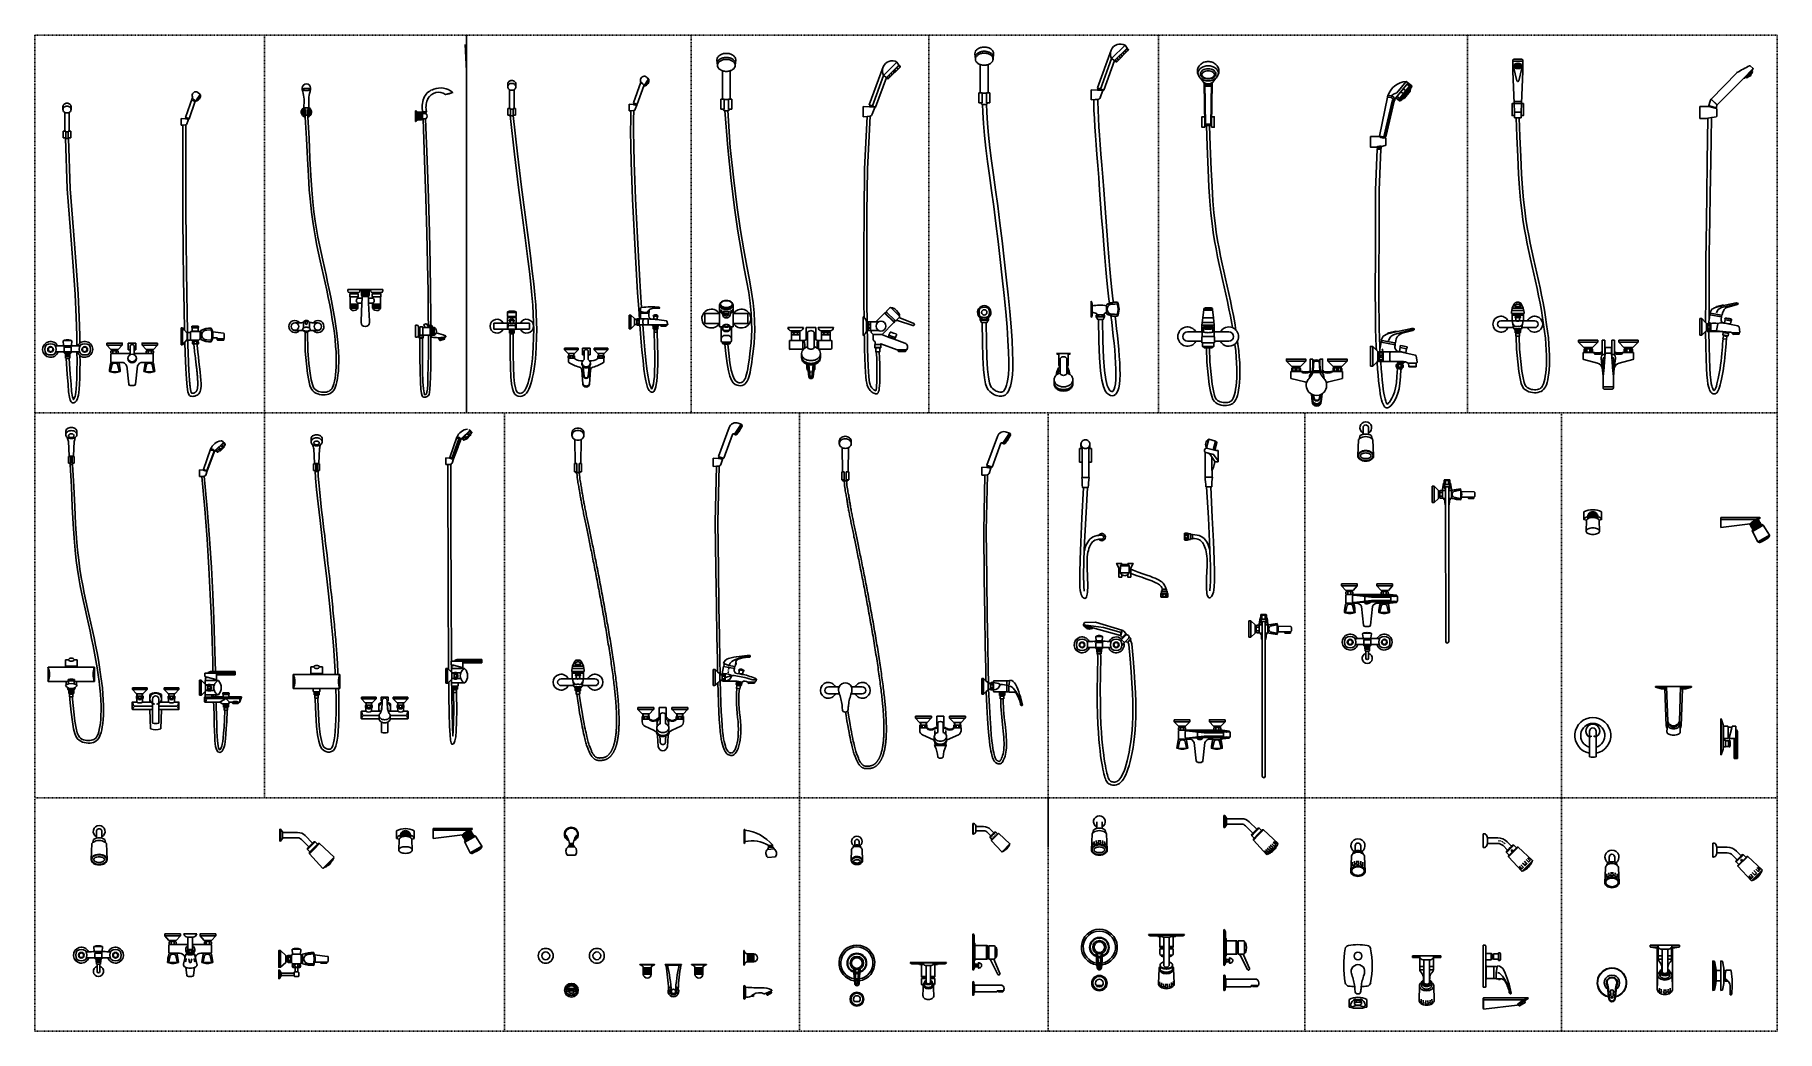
# Model space of a CAD drawing. Header units: inches. Extents: x -292 to 2932, y -132 to 3398.
# Drawn here: x 410.7 to 666.5, y 1020.4 to 1166.7 of the extents above; entities that cross this region are included whole.
import ezdxf

# ---------------------------------------------------------------- set-up
doc = ezdxf.new("R2010")
doc.units = ezdxf.units.IN
doc.header["$MEASUREMENT"] = 0
for name, pattern in [('CENTER', [2, 1.25, -0.25, 0.25, -0.25]), ('DASHDOT2', [0.5, 0.25, -0.125, 0, -0.125]), ('DASHED', [70, 50, -20])]:
    doc.linetypes.add(name, pattern=pattern)

# ---------------------------------------------------------------- blocks, each defined once
blk = doc.blocks.new('showerheads_and_shower_faucets')
at = {"color": 18, "linetype": 'DASHDOT2', "true_color": 0x000000, "transparency": 33554541}
for p, q in [((924.4, 4796.1), (924.4, 1080.2)), ((7423.1, 4796.1), (924.4, 4796.1)), ((1781.4, 3383.5), (1781.4, 4796.7)), ((3372.6, 3385.7), (3372.6, 4796.1)), ((4258.9, 3386.4), (4258.9, 4796.1)), ((5115.3, 3386.4), (5115.3, 4796.1)), ((6268.2, 3386.4), (6268.2, 4796.1)), ((7423.1, 1080.2), (7423.1, 4796.1)), ((925.3, 3386.4), (7423.1, 3386.4)), ((1781.4, 1950.5), (1781.4, 3383.5)), ((2675.8, 1080.2), (2675.8, 3386.4)), ((3776.8, 1080.2), (3776.8, 3386.4)), ((4704.2, 3386.4), (4704.2, 1769.5)), ((5661.7, 1950.5), (5661.7, 3386.4)), ((6618.2, 3386.4), (6618.2, 1080.2)), ((2675.8, 1080.2), (2675.8, 1950.5)), ((4704.2, 1950.5), (4704.2, 1080.2)), ((5661.7, 1080.2), (5661.7, 1950.5)), ((7423.1, 1080.2), (924.4, 1080.2))]:
    blk.add_line(p, q, dxfattribs=at)
at = {"color": 18, "true_color": 0x000000, "transparency": 33554541}
for p, q in [((2529.7, 4761.2), (2534.8, 4662.1)), ((2534.8, 3386.4), (2534.8, 4796.1)), ((4940.7, 4708.2), (4990.8, 4758)), ((4951.5, 4700.7), (4998.3, 4747.2)), ((4998.3, 4747.2), (4990.8, 4758)), ((4997.4, 4746.3), (5003.6, 4740.1)), ((4998.3, 4747.2), (5002.7, 4742.7)), ((3468.6, 4703.3), (3470.6, 4682.8)), ((3536.7, 4682.8), (3538.7, 4703.3)), ((4090, 4645.3), (4140.1, 4695)), ((4100.7, 4637.7), (4147.6, 4684.2)), ((4147.6, 4684.2), (4140.1, 4695)), ((4150.5, 4674.8), (4144.3, 4681)), ((4146.7, 4683.3), (4152.9, 4677.1)), ((4147.6, 4684.2), (4152, 4679.8)), ((4430.5, 4726.5), (4432.6, 4706)), ((4450.7, 4583.1), (4450.7, 4686)), ((4480.4, 4583.1), (4480.4, 4686)), ((4498.6, 4706), (4500.7, 4726.5)), ((4887.6, 4599), (4939, 4740.1)), ((4899.3, 4594.4), (4940.7, 4708.2)), ((4911.2, 4590.5), (4951.3, 4700.8)), ((4951.5, 4700.7), (4940.7, 4708.2)), ((4951.5, 4700.7), (4955.9, 4696.2)), ((4958.5, 4695.3), (4952.4, 4701.5)), ((4954.7, 4703.9), (4960.9, 4697.7)), ((4960.9, 4697.7), (4958.5, 4695.3)), ((4965.7, 4702.4), (4959.5, 4708.6)), ((4960.9, 4697.7), (5001.2, 4737.7)), ((4961.9, 4711), (4968, 4704.7)), ((4972.8, 4709.4), (4966.6, 4715.7)), ((4969, 4718), (4975.2, 4711.8)), ((4979.9, 4716.5), (4973.7, 4722.7)), ((4976.1, 4725.1), (4982.3, 4718.9)), ((4987, 4723.6), (4980.8, 4729.8)), ((4983.2, 4732.2), (4989.4, 4725.9)), ((4994.1, 4730.6), (4987.9, 4736.9)), ((4990.3, 4739.2), (4996.5, 4733)), ((5001.2, 4737.7), (4995.1, 4743.9)), ((5001.2, 4737.7), (5003.6, 4740.1)), ((6440.7, 4698.6), (6470.7, 4698.6)), ((7333.1, 4671.6), (7322.6, 4680.8)), ((3185.1, 4620.1), (3157.8, 4543.1)), ((3197.4, 4606.9), (3213.6, 4632.6)), ((3198.7, 4605.8), (3214.9, 4631.6)), ((3206.6, 4615.8), (3206.3, 4615.3)), ((3206.8, 4615), (3206.3, 4615.3)), ((3207.1, 4615.5), (3206.6, 4615.8)), ((3207.1, 4615.5), (3206.8, 4615)), ((3214.9, 4631.6), (3207.2, 4637.9)), ((3208.8, 4619.6), (3208.5, 4619.1)), ((3209, 4618.8), (3208.5, 4619.1)), ((3209, 4616.8), (3208.7, 4616.3)), ((3209.2, 4616), (3208.7, 4616.3)), ((3209.3, 4619.3), (3208.8, 4619.6)), ((3209.3, 4619.3), (3209, 4618.8)), ((3209.5, 4616.5), (3209, 4616.8)), ((3209.5, 4616.5), (3209.2, 4616)), ((3211.1, 4623.2), (3210.8, 4622.7)), ((3211.3, 4622.4), (3210.8, 4622.7)), ((3211.3, 4620.3), (3211, 4619.8)), ((3211.5, 4619.6), (3211, 4619.8)), ((3211.6, 4622.9), (3211.1, 4623.2)), ((3211.4, 4617.6), (3211.1, 4617.1)), ((3211.6, 4616.8), (3211.1, 4617.1)), ((3211.6, 4622.9), (3211.3, 4622.4)), ((3211.7, 4620), (3211.3, 4620.3)), ((3211.9, 4617.3), (3211.4, 4617.6)), ((3211.7, 4620), (3211.5, 4619.6)), ((3211.9, 4617.3), (3211.6, 4616.8)), ((3213.5, 4620.6), (3213.2, 4620.1)), ((3213.7, 4619.8), (3213.2, 4620.1)), ((3213.7, 4624.4), (3213.4, 4623.9)), ((3213.9, 4623.7), (3213.4, 4623.9)), ((3213.8, 4627.5), (3213.5, 4627.1)), ((3214, 4626.8), (3213.5, 4627.1)), ((3213.9, 4620.3), (3213.5, 4620.6)), ((3214.2, 4624.1), (3213.7, 4624.4)), ((3213.9, 4620.3), (3213.7, 4619.8)), ((3214.3, 4627.3), (3213.8, 4627.5)), ((3214.2, 4624.1), (3213.9, 4623.7)), ((3214.3, 4627.3), (3214, 4626.8)), ((3488.8, 4559.9), (3488.8, 4662.8)), ((3518.5, 4559.9), (3518.5, 4662.8)), ((4036.9, 4536.1), (4088.2, 4677.1)), ((4048.5, 4531.4), (4090, 4645.3)), ((4060.5, 4527.5), (4100.6, 4637.8)), ((4100.7, 4637.7), (4090, 4645.3)), ((4100.7, 4637.7), (4105.2, 4633.3)), ((4107.8, 4632.4), (4101.6, 4638.6)), ((4104, 4640.9), (4110.2, 4634.7)), ((4110.2, 4634.7), (4107.8, 4632.4)), ((4114.9, 4639.4), (4108.8, 4645.7)), ((4110.2, 4634.7), (4150.5, 4674.8)), ((4111.1, 4648), (4117.3, 4641.8)), ((4122, 4646.5), (4115.9, 4652.7)), ((4118.2, 4655.1), (4124.4, 4648.8)), ((4129.2, 4653.6), (4123, 4659.8)), ((4125.4, 4662.1), (4131.5, 4655.9)), ((4136.3, 4660.6), (4130.1, 4666.9)), ((4132.5, 4669.2), (4138.7, 4663)), ((4143.4, 4667.7), (4137.2, 4673.9)), ((4139.6, 4676.3), (4145.8, 4670)), ((4150.5, 4674.8), (4152.9, 4677.1)), ((5283.7, 4620.7), (5271.9, 4634.5)), ((5318, 4620.7), (5329.8, 4634.5)), ((6046.3, 4617.5), (6001.4, 4561.4)), ((6039.3, 4623.2), (6004.9, 4580.2)), ((6060, 4606.6), (6039.3, 4623.2)), ((7177.6, 4557.2), (7272.8, 4655.5)), ((7198.9, 4535.8), (7298.8, 4635.7)), ((7298.8, 4635.7), (7331.8, 4668.7)), ((7302.3, 4634.6), (7298.8, 4635.7)), ((7302.3, 4634.6), (7305.2, 4637.4)), ((7305.2, 4637.4), (7330.1, 4662.4)), ((7306.2, 4636.1), (7305.2, 4637.4)), ((7306.2, 4636.1), (7331.4, 4661.4)), ((7309.7, 4637.3), (7306.2, 4636.1)), ((7330.2, 4657.8), (7309.7, 4637.3)), ((7310.1, 4636.9), (7309.7, 4637.3)), ((7313.2, 4638.5), (7310.1, 4636.9)), ((7313.2, 4638.5), (7329.1, 4654.3)), ((7313.6, 4638.1), (7313.2, 4638.5)), ((7316.3, 4640), (7313.6, 4638.1)), ((7327.5, 4651.2), (7316.3, 4640)), ((7316.7, 4639.6), (7316.3, 4640)), ((7316.7, 4639.6), (7327.9, 4650.9)), ((7327.5, 4651.2), (7329.5, 4654)), ((7327.9, 4650.9), (7327.5, 4651.2)), ((7329.1, 4654.3), (7330.7, 4657.5)), ((7329.5, 4654), (7329.1, 4654.3)), ((7330.1, 4662.4), (7333, 4665.2)), ((7331.4, 4661.4), (7330.1, 4662.4)), ((7330.2, 4657.8), (7331.4, 4661.4)), ((7330.7, 4657.5), (7330.2, 4657.8)), ((7331.8, 4668.7), (7333.1, 4670)), ((7333, 4665.2), (7331.8, 4668.7)), ((1512.8, 4562.8), (1486.5, 4488.8)), ((1524.8, 4550.5), (1540.6, 4574.7)), ((1540.6, 4574.7), (1530.5, 4583.3)), ((2482.9, 4582.1), (2456, 4574.4)), ((2688.2, 4602.8), (2688.2, 4613.6)), ((2694.8, 4592.1), (2694.8, 4522.4)), ((2711.9, 4592.1), (2711.9, 4522.4)), ((2718.5, 4602.8), (2718.5, 4613.6)), ((3195.5, 4606.5), (3171.4, 4538.3)), ((3198.7, 4605.8), (3197.3, 4607)), ((3203.8, 4611.6), (3203.5, 4611.1)), ((3204, 4610.8), (3203.5, 4611.1)), ((3204.2, 4611.3), (3203.8, 4611.6)), ((3204.2, 4611.3), (3204, 4610.8)), ((3206.5, 4612.6), (3206.2, 4612.1)), ((3206.7, 4611.8), (3206.2, 4612.1)), ((3207, 4612.3), (3206.5, 4612.6)), ((3207, 4612.3), (3206.7, 4611.8)), ((3209.1, 4613.8), (3208.8, 4613.3)), ((3209.3, 4613), (3208.8, 4613.3)), ((3209.6, 4613.5), (3209.1, 4613.8)), ((3209.6, 4613.5), (3209.3, 4613)), ((3488.8, 4557.1), (3483.1, 4557.1)), ((3483.1, 4557.1), (3483.1, 4519.5)), ((3488.8, 4559.9), (3488.8, 4557.1)), ((3495.7, 4557.1), (3488.8, 4557.1)), ((3495.7, 4557.1), (3495.7, 4519.5)), ((3518.5, 4557.1), (3511.6, 4557.1)), ((3511.6, 4557.1), (3511.6, 4519.5)), ((3518.5, 4559.9), (3518.5, 4557.1)), ((3524.2, 4557.1), (3518.5, 4557.1)), ((3524.2, 4557.1), (3524.2, 4519.5)), ((4450.7, 4580.3), (4445, 4580.3)), ((4445, 4580.3), (4445, 4542.7)), ((4450.7, 4583.1), (4450.7, 4580.3)), ((4457.7, 4580.3), (4450.7, 4580.3)), ((4457.7, 4580.3), (4457.7, 4542.7)), ((4480.4, 4580.3), (4473.5, 4580.3)), ((4473.5, 4580.3), (4473.5, 4542.7)), ((4480.4, 4583.1), (4480.4, 4580.3)), ((4486.1, 4580.3), (4480.4, 4580.3)), ((4486.1, 4580.3), (4486.1, 4542.7)), ((4864.1, 4554.4), (4864.1, 4592)), ((4888.1, 4590.7), (4864.1, 4592)), ((4864.1, 4554.4), (4879.8, 4555.2)), ((4879.8, 4555.2), (4891, 4555.8)), ((4891, 4597.4), (4887.9, 4598.5)), ((4888.1, 4590.7), (4890, 4596.9)), ((4907.7, 4589.7), (4888.1, 4590.7)), ((4890, 4596.9), (4891, 4597.4)), ((4908, 4590.3), (4890, 4596.9)), ((4907.5, 4591.4), (4891, 4597.4)), ((4891, 4555.8), (4891, 4555.8)), ((4908, 4589.1), (4898.6, 4563.3)), ((4907.5, 4591.4), (4908, 4590.3)), ((4910.7, 4590.2), (4907.5, 4591.4)), ((4908, 4590.3), (4907.7, 4589.7)), ((6015.1, 4550.4), (6001.4, 4561.4)), ((6013.7, 4560), (6005.5, 4566.5)), ((6056, 4609.8), (6011, 4553.7)), ((6059, 4607.4), (6014.1, 4551.2)), ((6017.2, 4550.9), (6015.1, 4550.4)), ((6017.7, 4551.5), (6017.2, 4550.9)), ((6059.5, 4603.8), (6017.7, 4551.5)), ((6020.4, 4552.1), (6017.7, 4551.5)), ((6027.6, 4577.4), (6019.4, 4583.9)), ((6024.4, 4557.2), (6020.4, 4552.1)), ((6055.5, 4596), (6024.4, 4557.2)), ((6024.4, 4557.2), (6026.4, 4557.6)), ((6055.5, 4593.9), (6026.4, 4557.6)), ((6026.4, 4557.6), (6030.6, 4559.6)), ((6036.5, 4588.5), (6028.3, 4595)), ((6030.6, 4559.6), (6032.9, 4560.1)), ((6054.5, 4587.1), (6032.9, 4560.1)), ((6040.3, 4571.7), (6034.5, 4564.4)), ((6050.4, 4605.9), (6042.2, 4612.5)), ((6050.6, 4584.5), (6044.9, 4577.4)), ((6055.5, 4593.9), (6054.5, 4589.4)), ((6054.5, 4589.4), (6054.5, 4587.1)), ((6059.5, 4601), (6055.5, 4596)), ((6055.5, 4596), (6055.5, 4593.9)), ((6060, 4604.5), (6059.5, 4603.8)), ((6059.5, 4601), (6059.5, 4603.8)), ((6060, 4604.5), (6060, 4606.6)), ((7173.2, 4549.9), (7168.7, 4532.9)), ((7177.2, 4556.8), (7179.6, 4554.3)), ((7177.6, 4557.2), (7180, 4554.7)), ((7179.6, 4554.3), (7180, 4554.7)), ((7179.6, 4554.3), (7196.5, 4537.5)), ((7180, 4554.7), (7196.9, 4537.9)), ((1029.2, 4518.2), (1029.2, 4529)), ((1035.8, 4507.5), (1035.8, 4437.8)), ((1052.9, 4507.5), (1052.9, 4437.8)), ((1059.5, 4518.2), (1059.5, 4529)), ((1470.2, 4459.7), (1470.2, 4484.4)), ((1486.5, 4488.8), (1487.4, 4488.4)), ((1487.4, 4488.4), (1498.2, 4484.4)), ((1498.2, 4484.4), (1499.8, 4483.8)), ((1499.8, 4483.8), (1522.7, 4549)), ((1946.3, 4524), (1928.3, 4524)), ((1928.3, 4500.7), (1928.3, 4516.5)), ((1933.8, 4518.3), (1930.1, 4518.3)), ((1933.8, 4498.9), (1930.1, 4498.9)), ((1930.8, 4518.3), (1930.8, 4524)), ((1930.8, 4498.9), (1930.8, 4497.4)), ((1930.8, 4497.4), (1943.8, 4497.4)), ((1933.8, 4498.9), (1933.8, 4518.3)), ((1940.8, 4498.9), (1940.8, 4518.3)), ((1944.5, 4518.3), (1940.8, 4518.3)), ((1944.5, 4498.9), (1940.8, 4498.9)), ((1943.8, 4518.3), (1943.8, 4524)), ((1943.8, 4498.9), (1943.8, 4497.4)), ((1946.3, 4500.7), (1946.3, 4516.5)), ((2344.1, 4513.7), (2344.1, 4473.6)), ((2346.3, 4513), (2346.3, 4474.4)), ((2350.8, 4479.1), (2350.8, 4508.3)), ((2366, 4508.2), (2350.8, 4508.3)), ((2352.3, 4508.3), (2352.3, 4479.1)), ((2364.2, 4506.8), (2354.1, 4506.8)), ((2364.2, 4500.9), (2354.1, 4500.9)), ((2364.2, 4497.3), (2354.1, 4497.3)), ((2364.2, 4495.4), (2354.1, 4495.4)), ((2364.2, 4491.8), (2354.1, 4491.8)), ((2364.2, 4489.9), (2354.1, 4489.9)), ((2364.2, 4486.3), (2354.1, 4486.3)), ((2366, 4479.1), (2366, 4508.2)), ((2369.4, 4509), (2369.9, 4514.5)), ((2369.4, 4509), (2372.9, 4509)), ((2370.3, 4505.3), (2370.3, 4482)), ((2370.3, 4505), (2370.3, 4505.3)), ((2373, 4503.4), (2371.9, 4503.4)), ((2372.9, 4509), (2382.8, 4509)), ((2373, 4503.4), (2372.9, 4509)), ((2382.7, 4503.4), (2373, 4503.4)), ((2382.8, 4509), (2386.1, 4509)), ((2382.9, 4503.4), (2382.8, 4509)), ((2384.6, 4514.5), (2386.1, 4509)), ((2694.8, 4522.4), (2689.1, 4522.4)), ((2696.2, 4497.3), (2689.1, 4497.3)), ((2698.7, 4522.4), (2694.8, 4522.4)), ((2696.2, 4497.3), (2696.2, 4496.7)), ((2698.7, 4497.3), (2696.2, 4497.3)), ((2698.7, 4497.3), (2696.2, 4497.3)), ((2698.7, 4497.3), (2698.7, 4522.4)), ((2708, 4497.3), (2708, 4522.4)), ((2711.9, 4522.4), (2708, 4522.4)), ((2710.6, 4497.3), (2708, 4497.3)), ((2710.6, 4497.3), (2708, 4497.3)), ((2717.7, 4497.3), (2710.6, 4497.3)), ((2710.6, 4497.3), (2710.6, 4496.7)), ((2717.7, 4522.4), (2711.9, 4522.4)), ((3157, 4537.3), (3141.1, 4538.2)), ((3141.1, 4538.2), (3141.1, 4513.3)), ((3141.1, 4513.3), (3147.8, 4513.6)), ((3147.8, 4513.6), (3157.2, 4514.1)), ((3157, 4537.3), (3158.3, 4541.4)), ((3159.1, 4541.8), (3158.3, 4542.1)), ((3158.3, 4541.4), (3159.1, 4541.8)), ((3170.2, 4537.1), (3158.3, 4541.4)), ((3169.8, 4538), (3159.1, 4541.8)), ((3169.7, 4534.8), (3164, 4519.2)), ((3170.2, 4537.1), (3169.4, 4535.1)), ((3169.4, 4535.1), (3169.5, 4535.1)), ((3170.3, 4537.8), (3169.8, 4538)), ((3169.8, 4538), (3170.2, 4537.1)), ((3493, 4519.5), (3483.1, 4519.5)), ((3493, 4515.7), (3493, 4519.5)), ((3495.7, 4519.5), (3493, 4519.5)), ((3514.3, 4519.5), (3511.6, 4519.5)), ((3514.3, 4519.5), (3514.3, 4515.7)), ((3524.2, 4519.5), (3514.3, 4519.5)), ((4037.4, 4527.7), (4013.4, 4529)), ((4013.4, 4491.4), (4013.4, 4529)), ((4013.4, 4491.4), (4029.1, 4492.2)), ((4029.1, 4492.2), (4040.3, 4492.8)), ((4040.3, 4534.4), (4037.2, 4535.6)), ((4037.4, 4527.7), (4039.3, 4533.9)), ((4056.9, 4526.7), (4037.4, 4527.7)), ((4039.3, 4533.9), (4040.3, 4534.4)), ((4057.2, 4527.4), (4039.3, 4533.9)), ((4056.8, 4528.4), (4040.3, 4534.4)), ((4040.3, 4492.8), (4040.3, 4492.8)), ((4057.3, 4526.1), (4047.9, 4500.3)), ((4056.8, 4528.4), (4057.2, 4527.4)), ((4059.9, 4527.3), (4056.8, 4528.4)), ((4057.2, 4527.4), (4057, 4526.7)), ((4454.9, 4542.7), (4445, 4542.7)), ((4454.9, 4538.9), (4454.9, 4542.7)), ((4457.7, 4542.7), (4454.9, 4542.7)), ((4476.2, 4542.7), (4473.5, 4542.7)), ((4476.2, 4542.7), (4476.2, 4538.9)), ((4486.1, 4542.7), (4476.2, 4542.7)), ((6441.4, 4548.3), (6470.1, 4548.3)), ((6469.7, 4540.3), (6441.7, 4540.3)), ((7157, 4530), (7135, 4530)), ((7135, 4530), (7135, 4520.6)), ((7135, 4530), (7135, 4485)), ((7135, 4498.7), (7135, 4516.4)), ((7135, 4494.4), (7135, 4485)), ((7157, 4485), (7135, 4485)), ((7157, 4530), (7168.9, 4529.2)), ((7157, 4485), (7159.9, 4485.2)), ((7165.2, 4485.9), (7159.9, 4485.2)), ((7177.9, 4488.1), (7165.2, 4485.9)), ((7168.9, 4529.2), (7168.9, 4529.6)), ((7196.3, 4521.7), (7168.9, 4529.2)), ((7170.2, 4531.4), (7169.4, 4531.6)), ((7169.6, 4531), (7169.4, 4530.2)), ((7169.4, 4530.2), (7196.4, 4523)), ((7196.2, 4524.4), (7170.2, 4531.4)), ((7197.5, 4524), (7196.2, 4524.4)), ((7196.3, 4521.7), (7196.5, 4522.2)), ((7196.6, 4523.7), (7196.4, 4523)), ((7196.5, 4537.5), (7196.9, 4537.9)), ((7196.5, 4537.5), (7198.5, 4535.4)), ((7196.9, 4537.9), (7198.9, 4535.8)), ((7197.5, 4524), (7198.5, 4535.4)), ((7197.6, 4519), (7197.6, 4493.1)), ((1035.8, 4437.8), (1030.1, 4437.8)), ((1039.7, 4437.8), (1035.8, 4437.8)), ((1039.7, 4412.7), (1039.7, 4437.8)), ((1049, 4412.7), (1049, 4437.8)), ((1052.9, 4437.8), (1049, 4437.8)), ((1058.7, 4437.8), (1052.9, 4437.8)), ((2366, 4479.1), (2350.8, 4479.1)), ((2366, 4480.4), (2354.1, 4480.4)), ((2370.3, 4482.3), (2370.3, 4482)), ((2372.6, 4483.9), (2371.9, 4483.9)), ((2382, 4483.9), (2372.6, 4483.9)), ((2383, 4483.9), (2382, 4483.9)), ((1037.2, 4412.7), (1030.1, 4412.7)), ((1039.7, 4412.7), (1037.2, 4412.7)), ((1039.7, 4412.7), (1037.2, 4412.7)), ((1051.6, 4412.7), (1049, 4412.7)), ((1051.6, 4412.7), (1049, 4412.7)), ((1058.7, 4412.7), (1051.6, 4412.7)), ((5939, 4417.6), (5906, 4417.6)), ((5931, 4370.7), (5932.2, 4370.7)), ((5932.1, 4375.5), (5931.4, 4372.7)), ((5931.4, 4372.7), (5932.6, 4372.7)), ((5932.1, 4375.5), (5933.3, 4375.5)), ((5932.6, 4372.7), (5932.2, 4370.7)), ((5932.2, 4370.7), (5944.3, 4370.7)), ((5932.6, 4372.7), (5944.7, 4372.7)), ((5933.2, 4379.9), (5932.7, 4377.7)), ((5932.7, 4377.7), (5933.9, 4377.7)), ((5933.9, 4377.7), (5933.3, 4375.5)), ((5933.3, 4375.5), (5945.4, 4375.5)), ((5933.9, 4377.7), (5946, 4377.7)), ((5936, 4380.6), (5947.9, 4380.6)), ((5939, 4417.6), (5939.4, 4419)), ((5939.4, 4419), (5961.3, 4415.1)), ((5944.7, 4372.7), (5944.3, 4370.7)), ((5944.7, 4372.7), (5946, 4372.7)), ((5946, 4377.7), (5945.4, 4375.5)), ((5945.4, 4375.5), (5946.7, 4375.5)), ((5946, 4377.7), (5947.2, 4377.7)), ((5946.7, 4375.5), (5946, 4372.7)), ((5947.9, 4380.6), (5947.2, 4377.7)), ((5961.2, 4415), (5960.7, 4412.8)), ((5961.2, 4415), (5963.5, 4416.8)), ((2091.5, 3846.9), (2136.8, 3846.9)), ((2136.8, 3846.9), (2091.5, 3846.9)), ((2091.5, 3846.9), (2091.5, 3842)), ((2098, 3835.6), (2099, 3835.6)), ((2099, 3835.6), (2100.4, 3835.6)), ((2100.4, 3835.6), (2129.3, 3835.6)), ((2129.3, 3835.6), (2130.3, 3835.6)), ((2177, 3846.9), (2136.8, 3846.9)), ((2136.8, 3845.5), (2136.8, 3842)), ((2176.2, 3844.7), (2137.6, 3844.7)), ((2142.3, 3840.1), (2171.5, 3840.1)), ((2142.3, 3824.9), (2142.3, 3840.1)), ((2171.4, 3838.6), (2142.3, 3838.6)), ((2143.6, 3826.7), (2143.6, 3836.8)), ((2149.5, 3826.7), (2149.5, 3836.8)), ((2153.2, 3826.7), (2153.2, 3836.8)), ((2155, 3826.7), (2155, 3836.8)), ((2158.7, 3826.7), (2158.7, 3836.8)), ((2160.5, 3826.7), (2160.5, 3836.8)), ((2164.2, 3826.7), (2164.2, 3836.8)), ((2170.1, 3826.7), (2170.1, 3836.8)), ((2171.4, 3824.9), (2171.4, 3840.1)), ((2177, 3846.9), (2222.3, 3846.9)), ((2222.3, 3846.9), (2177, 3846.9)), ((2177, 3846.9), (2177, 3846.8)), ((2177, 3846.9), (2177, 3846.8)), ((2177, 3845.5), (2177, 3842)), ((2184.5, 3835.6), (2183.5, 3835.6)), ((2213.4, 3835.6), (2184.5, 3835.6)), ((2214.8, 3835.6), (2213.4, 3835.6)), ((2215.8, 3835.6), (2214.8, 3835.6)), ((2222.3, 3846.9), (2222.3, 3842)), ((2098.8, 3829.1), (2098.8, 3821)), ((2100.2, 3819.4), (2129.4, 3819.4)), ((2100.2, 3819.4), (2100.2, 3810.3)), ((2100.2, 3810.3), (2100.2, 3797.2)), ((2100.2, 3797.2), (2100.2, 3792.3)), ((2129.4, 3792.3), (2100.2, 3792.3)), ((2100.3, 3784.5), (2100.3, 3792.3)), ((2100.3, 3790.7), (2129.5, 3790.7)), ((2100.3, 3777.1), (2100.3, 3784.5)), ((2129.5, 3777.1), (2100.3, 3777.1)), ((2100.4, 3830.7), (2129.4, 3830.7)), ((2101.7, 3778.9), (2101.7, 3789)), ((2107.6, 3778.9), (2107.6, 3789)), ((2111.2, 3778.9), (2111.2, 3789)), ((2113.1, 3778.9), (2113.1, 3789)), ((2116.7, 3778.9), (2116.7, 3789)), ((2118.6, 3778.9), (2118.6, 3789)), ((2122.2, 3778.9), (2122.2, 3789)), ((2128.1, 3778.9), (2128.1, 3789)), ((2129.4, 3814.6), (2129.4, 3819.4)), ((2129.4, 3814.6), (2144.9, 3814.6)), ((2129.4, 3796.3), (2144.2, 3796.3)), ((2129.4, 3796.3), (2129.4, 3792.3)), ((2129.5, 3792.3), (2129.4, 3792.3)), ((2129.5, 3777.1), (2129.5, 3792.3)), ((2131, 3829.1), (2131, 3821)), ((2141.3, 3728.9), (2144.2, 3796.3)), ((2142.3, 3824.9), (2171.4, 3824.9)), ((2144.2, 3796.3), (2144.9, 3814.6)), ((2144.9, 3814.6), (2145.2, 3820.7)), ((2168.2, 3820.7), (2145.2, 3820.7)), ((2145.6, 3820.7), (2145.2, 3820.7)), ((2168.5, 3814.6), (2168.2, 3820.7)), ((2168.5, 3820.7), (2168.2, 3820.7)), ((2168.2, 3820.7), (2168.5, 3820.7)), ((2169.3, 3796.3), (2168.5, 3814.6)), ((2168.5, 3814.6), (2184.4, 3814.6)), ((2169.3, 3796.3), (2184.4, 3796.3)), ((2172.4, 3728.9), (2169.3, 3796.3)), ((2182.8, 3829.1), (2182.8, 3821)), ((2184.3, 3792.3), (2184.4, 3792.3)), ((2184.3, 3777.1), (2184.3, 3792.3)), ((2213.5, 3790.7), (2184.3, 3790.7)), ((2184.3, 3777.1), (2213.5, 3777.1)), ((2213.4, 3830.7), (2184.4, 3830.7)), ((2213.6, 3819.4), (2184.4, 3819.4)), ((2184.4, 3814.6), (2184.4, 3819.4)), ((2184.4, 3796.3), (2184.4, 3792.3)), ((2184.4, 3792.3), (2213.6, 3792.3)), ((2185.7, 3778.9), (2185.7, 3789)), ((2191.6, 3778.9), (2191.6, 3789)), ((2195.2, 3778.9), (2195.2, 3789)), ((2197.1, 3778.9), (2197.1, 3789)), ((2200.7, 3778.9), (2200.7, 3789)), ((2202.6, 3778.9), (2202.6, 3789)), ((2206.2, 3778.9), (2206.2, 3789)), ((2212.1, 3778.9), (2212.1, 3789)), ((2213.5, 3784.5), (2213.5, 3792.3)), ((2213.5, 3777.1), (2213.5, 3784.5)), ((2213.6, 3819.4), (2213.6, 3810.3)), ((2213.6, 3810.3), (2213.6, 3797.2)), ((2213.6, 3797.2), (2213.6, 3792.3)), ((2215, 3829.1), (2215, 3821)), ((3183.7, 3777.6), (3183.3, 3764.9)), ((3215.3, 3770.7), (3215.6, 3761.7)), ((3254.3, 3776.6), (3232.6, 3776.6)), ((3254.7, 3779), (3254.7, 3777)), ((3478.6, 3788.6), (3478.6, 3775.9)), ((3478.6, 3770.5), (3478.6, 3775.9)), ((3478.6, 3770.5), (3478.6, 3756.8)), ((3478.6, 3770.4), (3478.6, 3767.6)), ((3528.7, 3756.8), (3528.7, 3788.1)), ((4113.4, 3778.2), (4099.6, 3764.4)), ((4119.1, 3778.2), (4119.8, 3777.5)), ((4119.8, 3777.5), (4120.5, 3778.1)), ((4119.8, 3777.5), (4148.2, 3749.1)), ((6476, 3777.3), (6435, 3777.3)), ((7172.5, 3758.7), (7179.3, 3773)), ((7193.1, 3779.4), (7193.4, 3779.5)), ((7193.3, 3779.9), (7193.4, 3779.5)), ((7222.9, 3787.3), (7193.4, 3779.5)), ((7197.5, 3782.8), (7207.6, 3785.5)), ((7217.8, 3788.2), (7207.6, 3785.5)), ((7277.9, 3793.6), (7215.8, 3779.1)), ((7222.8, 3787.7), (7222.9, 3787.3)), ((7222.9, 3787.3), (7223.1, 3787.4)), ((7270.7, 3796.6), (7223.1, 3787.4)), ((7274.2, 3790.6), (7235.3, 3780.2)), ((1926.1, 3724.5), (1926.1, 3723.1)), ((1926.1, 3723.1), (1926.1, 3703)), ((1948.5, 3724.5), (1948.5, 3723.1)), ((1948.5, 3723.1), (1948.5, 3702.9)), ((2344.1, 3668.9), (2344.1, 3714.2)), ((2344.1, 3714.2), (2348.9, 3714.2)), ((2355.4, 3707.8), (2355.4, 3706.7)), ((2355.4, 3706.7), (2355.4, 3676.5)), ((2360.3, 3705.3), (2360.3, 3677.8)), ((2361.9, 3707), (2370, 3707)), ((2371.6, 3705.5), (2380.6, 3705.5)), ((2371.6, 3705.3), (2371.6, 3677.8)), ((2375, 3714.5), (2380.6, 3705.5)), ((2383.1, 3719), (2376, 3716.8)), ((2380.6, 3705.5), (2393.7, 3705.5)), ((2391, 3709.5), (2384.9, 3718.4)), ((2393.7, 3705.6), (2391, 3709.5)), ((2393.7, 3705.5), (2398.7, 3705.5)), ((2396.6, 3712.6), (2397.1, 3712.2)), ((2397.1, 3712.2), (2406.5, 3705.4)), ((2398.7, 3676.3), (2398.7, 3705.5)), ((2406.5, 3705.4), (2398.7, 3705.4)), ((2400.2, 3705.4), (2400.2, 3676.3)), ((2413.9, 3705.4), (2406.5, 3705.4)), ((2413.9, 3676.3), (2413.9, 3705.4)), ((2637, 3698.8), (2637, 3720.9)), ((2671.4, 3720.9), (2637, 3720.9)), ((2686.8, 3720.9), (2671.4, 3720.9)), ((2686.8, 3745.6), (2686.8, 3763.6)), ((2688.8, 3745.6), (2686.8, 3745.6)), ((2688.8, 3742.2), (2686.8, 3742.2)), ((2686.8, 3720.9), (2686.8, 3742.2)), ((2697.1, 3720.9), (2686.8, 3720.9)), ((2686.8, 3719.6), (2686.8, 3720.9)), ((2686.8, 3698.8), (2686.8, 3719.6)), ((2691, 3714.3), (2688, 3719.6)), ((2718.6, 3760.8), (2688.2, 3760.8)), ((2688.8, 3742.2), (2688.8, 3745.6)), ((2718, 3745.6), (2688.8, 3745.6)), ((2718, 3742.2), (2688.8, 3742.2)), ((2712.2, 3731.6), (2694.6, 3731.6)), ((2697.1, 3725.4), (2697.1, 3720.8)), ((2697.8, 3720), (2697.1, 3720.8)), ((2709.6, 3720.8), (2697.1, 3720.8)), ((2708.9, 3720), (2697.8, 3720)), ((2709.6, 3720.8), (2708.9, 3720)), ((2709.6, 3725.4), (2709.6, 3720.8)), ((2719.9, 3720.9), (2709.6, 3720.9)), ((2715.7, 3714.3), (2718.7, 3719.6)), ((2719.9, 3745.6), (2718, 3745.6)), ((2718, 3742.2), (2718, 3745.6)), ((2719.9, 3742.2), (2718, 3742.2)), ((2719.9, 3745.6), (2719.9, 3763.6)), ((2719.9, 3720.9), (2719.9, 3742.2)), ((2735.4, 3720.9), (2719.9, 3720.9)), ((2719.9, 3719.6), (2719.9, 3720.9)), ((2719.9, 3698.8), (2719.9, 3719.6)), ((2769.8, 3720.9), (2735.4, 3720.9)), ((2769.8, 3698.8), (2769.8, 3720.9)), ((3141.1, 3751.5), (3146.4, 3751.5)), ((3141.1, 3699.9), (3141.1, 3751.5)), ((3147, 3700), (3147, 3751.4)), ((3147.4, 3751.1), (3161.3, 3738)), ((3161.3, 3713.5), (3147.4, 3700.3)), ((3161.7, 3735.5), (3161.7, 3736.9)), ((3161.7, 3735.5), (3169.9, 3735.5)), ((3161.7, 3716), (3161.7, 3735.5)), ((3161.7, 3734.6), (3169.9, 3734.6)), ((3161.7, 3716.8), (3169.9, 3716.8)), ((3161.7, 3714.5), (3161.7, 3716)), ((3161.7, 3716), (3169.9, 3716)), ((3169.9, 3736), (3170.5, 3737.1)), ((3169.9, 3735.5), (3169.9, 3736)), ((3169.9, 3716), (3169.9, 3735.5)), ((3169.9, 3715.4), (3169.9, 3716)), ((3169.9, 3715.4), (3170.5, 3714.3)), ((3170.5, 3737.1), (3178.1, 3737.1)), ((3170.5, 3732), (3178.1, 3732)), ((3170.5, 3732), (3170.5, 3730.1)), ((3170.5, 3730.1), (3178.1, 3730.1)), ((3170.5, 3721.3), (3178.1, 3721.3)), ((3170.5, 3721.3), (3170.5, 3719.4)), ((3170.5, 3719.4), (3178.1, 3719.4)), ((3170.5, 3714.3), (3178.1, 3714.3)), ((3178.7, 3736), (3178.1, 3737.1)), ((3178.1, 3732), (3178.1, 3730.1)), ((3178.1, 3721.3), (3178.1, 3719.4)), ((3178.7, 3715.4), (3178.1, 3714.3)), ((3178.7, 3732.5), (3178.7, 3736)), ((3178.7, 3732.5), (3179.1, 3732.5)), ((3178.7, 3718.9), (3178.7, 3732.5)), ((3178.7, 3715.4), (3178.7, 3718.9)), ((3178.7, 3718.9), (3179.1, 3718.9)), ((3179.1, 3736), (3179.1, 3732.5)), ((3179.1, 3732.5), (3179.1, 3718.9)), ((3179.1, 3718.9), (3179.1, 3715.4)), ((3183.9, 3736.8), (3179.8, 3736.8)), ((3181.1, 3714.6), (3179.8, 3714.6)), ((3185.3, 3714.6), (3181.1, 3714.6)), ((3185.1, 3764.2), (3183.4, 3764.7)), ((3183.9, 3758.9), (3183.9, 3736.8)), ((3183.9, 3758.9), (3214.9, 3758.9)), ((3193.4, 3762), (3185.1, 3764.2)), ((3192.3, 3714.6), (3185.3, 3714.6)), ((3225.9, 3714.6), (3192.3, 3714.6)), ((3214.5, 3761.5), (3197.3, 3761.5)), ((3211.9, 3734), (3211.9, 3717)), ((3215.4, 3761.5), (3214.5, 3761.5)), ((3214.9, 3758.9), (3214.9, 3746.8)), ((3214.9, 3758.9), (3214.9, 3758.1)), ((3254, 3714.6), (3225.9, 3714.6)), ((3228.1, 3711.7), (3228.1, 3712.4)), ((3232.2, 3711), (3228.9, 3711)), ((3231.5, 3711), (3229.5, 3711)), ((3248.8, 3747.4), (3231.2, 3747.4)), ((3231.7, 3708.2), (3231.3, 3707.8)), ((3231.3, 3700), (3231.3, 3707.8)), ((3232.2, 3708.2), (3231.7, 3708.2)), ((3232.2, 3711), (3232.2, 3708.2)), ((3247.7, 3711), (3232.2, 3711)), ((3233.1, 3709.6), (3232.2, 3710.4)), ((3247.7, 3708.2), (3232.2, 3708.2)), ((3233, 3700), (3233, 3707.8)), ((3246.8, 3709.6), (3233.1, 3709.6)), ((3233.1, 3709.6), (3233.1, 3708.2)), ((3233.7, 3741.3), (3233.7, 3736.6)), ((3246.2, 3736.6), (3233.7, 3736.6)), ((3234.4, 3735.9), (3233.7, 3736.6)), ((3245.5, 3735.9), (3234.4, 3735.9)), ((3234.8, 3700), (3234.8, 3707.8)), ((3236.5, 3700), (3236.5, 3707.8)), ((3238.2, 3700), (3238.2, 3707.8)), ((3241.7, 3700), (3241.7, 3707.8)), ((3243.4, 3700), (3243.4, 3707.8)), ((3244.1, 3735.9), (3244.1, 3735)), ((3245.1, 3700), (3245.1, 3707.8)), ((3246.2, 3736.6), (3245.5, 3735.9)), ((3246.2, 3741.3), (3246.2, 3736.6)), ((3246.8, 3709.6), (3247.7, 3710.4)), ((3246.8, 3709.6), (3246.8, 3708.2)), ((3246.9, 3700), (3246.9, 3707.8)), ((3251, 3711), (3247.7, 3711)), ((3247.7, 3711), (3247.7, 3708.2)), ((3248.2, 3708.2), (3247.7, 3708.2)), ((3248.6, 3707.8), (3248.2, 3708.2)), ((3248.6, 3700), (3248.6, 3707.8)), ((3251.7, 3711.7), (3251.7, 3712.4)), ((3259.1, 3714.6), (3254, 3714.6)), ((3259.1, 3711.3), (3259.1, 3714.6)), ((3279.8, 3714.6), (3259.1, 3714.6)), ((3259.9, 3710.6), (3259.1, 3711.3)), ((3266.1, 3711.3), (3259.1, 3711.3)), ((3279, 3710.6), (3259.9, 3710.6)), ((3266.1, 3711.3), (3266.1, 3713.4)), ((3272.8, 3711.3), (3272.8, 3713.4)), ((3279.8, 3711.3), (3272.8, 3711.3)), ((3279, 3710.6), (3279.8, 3711.3)), ((3284.2, 3714.6), (3279.8, 3714.6)), ((3279.8, 3711.3), (3279.8, 3714.6)), ((3281.5, 3728.5), (3284.9, 3715.6)), ((3477.2, 3756.8), (3423.9, 3756.8)), ((3423.9, 3719.7), (3423.9, 3756.8)), ((3477.2, 3719.7), (3423.9, 3719.7)), ((3478.6, 3756.8), (3477.2, 3756.8)), ((3478.6, 3719.7), (3477.2, 3719.7)), ((3478.6, 3756.8), (3478.6, 3719.7)), ((3478.6, 3719.7), (3478.6, 3707.2)), ((3478.6, 3707.2), (3483.9, 3707.2)), ((3483.9, 3707.2), (3490.8, 3707.2)), ((3483.9, 3703.2), (3483.9, 3707.2)), ((3490.8, 3711.2), (3490.8, 3695.3)), ((3516.5, 3711.2), (3516.5, 3695.3)), ((3516.5, 3707.2), (3523.4, 3707.2)), ((3523.4, 3707.2), (3528.6, 3707.2)), ((3523.4, 3703.2), (3523.4, 3707.2)), ((3528.7, 3756.8), (3528.6, 3719.7)), ((3528.6, 3719.7), (3528.6, 3707.2)), ((3530.1, 3719.7), (3528.6, 3719.7)), ((3530.1, 3756.8), (3528.7, 3756.8)), ((3583.4, 3756.8), (3530.1, 3756.8)), ((3583.4, 3719.7), (3530.1, 3719.7)), ((3583.4, 3719.7), (3583.4, 3756.8)), ((3733.1, 3705.4), (3791.1, 3705.4)), ((3837.2, 3705.3), (3801.4, 3705.4)), ((3801.4, 3705.4), (3801.4, 3661.3)), ((3837.2, 3705.3), (3837.2, 3661.3)), ((3845.6, 3705.2), (3903.6, 3705.2)), ((4013.4, 3745.3), (4013.4, 3675.1)), ((4026.8, 3725.6), (4026.8, 3694.8)), ((4028.4, 3725.2), (4027.9, 3725.2)), ((4028.4, 3725.2), (4028.6, 3725.3)), ((4028.4, 3725.2), (4028.4, 3695.2)), ((4028.6, 3725.3), (4032.4, 3726.2)), ((4061.1, 3726.2), (4032.4, 3726.2)), ((4032.4, 3726.2), (4032.4, 3694.2)), ((4041.1, 3717.5), (4036, 3717.5)), ((4041.1, 3726.2), (4041.1, 3694.2)), ((4093.6, 3758.7), (4061.1, 3726.2)), ((4071.2, 3726.2), (4061.1, 3726.2)), ((4129, 3723.2), (4085.3, 3679.5)), ((4094.9, 3760), (4093.6, 3758.7)), ((4093.6, 3758.9), (4129.2, 3723.7)), ((4094.9, 3760), (4130.4, 3724.8)), ((4099.6, 3764.4), (4102.4, 3761.6)), ((4102.4, 3761.6), (4132, 3732)), ((4130.3, 3724.5), (4129, 3723.2)), ((4132, 3732), (4135.1, 3728.9)), ((4136.4, 3730.3), (4135.1, 3728.9)), ((4149.5, 3743.3), (4136.4, 3730.3)), ((4141.5, 3731.5), (4199.8, 3712.5)), ((4148.2, 3749.1), (4148.8, 3749.8)), ((4148.2, 3749.1), (4148.9, 3748.4)), ((4150.7, 3741), (4202.4, 3720.4)), ((4453, 3733.2), (4450, 3733.3)), ((4450.2, 3732.8), (4480.9, 3732.8)), ((4455.6, 3734.3), (4453, 3733.2)), ((4457, 3736.3), (4455.6, 3734.3)), ((4456.8, 3738), (4457, 3736.3)), ((4457.6, 3737), (4458, 3737.6)), ((4458.9, 3735), (4457.6, 3737)), ((4462.4, 3733.6), (4458.9, 3735)), ((4467, 3733.3), (4462.4, 3733.6)), ((4471.2, 3734.2), (4467, 3733.3)), ((4473.8, 3736), (4471.2, 3734.2)), ((4473.8, 3738.1), (4473.8, 3736)), ((4474.6, 3737.5), (4475.1, 3738.3)), ((4475.3, 3735.1), (4474.6, 3737.5)), ((4477.8, 3733.5), (4475.3, 3735.1)), ((4481.1, 3733.2), (4477.8, 3733.5)), ((4914.5, 3744.5), (4883.7, 3744.5)), ((4912.4, 3752.8), (4885.9, 3752.8)), ((5320.8, 3741.2), (5280.8, 3741.2)), ((6392.5, 3730.1), (6419.2, 3730.1)), ((6392.5, 3704.5), (6419.2, 3704.5)), ((6419.2, 3730.1), (6434.4, 3730.1)), ((6419.2, 3704.5), (6439.8, 3704.5)), ((6432, 3757.5), (6434.4, 3757.5)), ((6434.4, 3757.5), (6476.7, 3757.5)), ((6434.4, 3757.5), (6434.4, 3730.1)), ((6434.4, 3750.7), (6476.7, 3750.7)), ((6434.4, 3730.1), (6436.2, 3730.1)), ((6436.2, 3730.1), (6450.9, 3730.1)), ((6448.3, 3739.2), (6448.3, 3731.7)), ((6450.9, 3730.7), (6450.9, 3729.1)), ((6460.1, 3730.7), (6460.1, 3729.1)), ((6460.1, 3730.1), (6474.8, 3730.1)), ((6471.2, 3704.5), (6492.3, 3704.5)), ((6474.8, 3730.1), (6476.7, 3730.1)), ((6476.7, 3757.5), (6479, 3757.5)), ((6476.7, 3757.5), (6476.7, 3730.1)), ((6476.7, 3730.1), (6492.3, 3730.1)), ((6492.3, 3730.1), (6519, 3730.1)), ((6492.3, 3704.5), (6519, 3704.5)), ((7135, 3676), (7135, 3738.1)), ((7141.9, 3738.1), (7135, 3738.1)), ((7141.9, 3738.1), (7141.9, 3676)), ((7156.4, 3723.6), (7141.9, 3738.1)), ((7158.7, 3721.3), (7156.4, 3723.6)), ((7159.2, 3720.1), (7159.2, 3718.4)), ((7159.2, 3718.4), (7159.2, 3707)), ((7163.5, 3718.4), (7159.2, 3718.4)), ((7163.5, 3717.4), (7159.2, 3717.4)), ((7159.2, 3695.6), (7159.2, 3707)), ((7163.5, 3719.1), (7164.3, 3720.4)), ((7163.5, 3719.1), (7163.5, 3718.4)), ((7163.5, 3718.4), (7163.5, 3695.6)), ((7167, 3720.4), (7164.3, 3720.4)), ((7164.3, 3715.5), (7173, 3715.5)), ((7164.3, 3711.8), (7164.3, 3715.5)), ((7164.3, 3711.8), (7173, 3711.8)), ((7167, 3720.4), (7169.3, 3733.2)), ((7173, 3720.4), (7167, 3720.4)), ((7169.3, 3733.2), (7172.6, 3752.1)), ((7172.5, 3758.7), (7175, 3758.2)), ((7215.1, 3744.6), (7172.6, 3752.1)), ((7176.2, 3751.5), (7172.6, 3752.1)), ((7173.8, 3719.1), (7173, 3720.4)), ((7173, 3711.8), (7173, 3715.5)), ((7173.8, 3707), (7173.8, 3719.1)), ((7175.6, 3715), (7173.8, 3715)), ((7173.8, 3707), (7173.8, 3695)), ((7175, 3758.2), (7214.9, 3751.2)), ((7175.6, 3718.8), (7175.6, 3693.7)), ((7201.7, 3718.5), (7197.3, 3693.5)), ((7214.9, 3751.2), (7217.5, 3750.7)), ((7218.7, 3757.4), (7217.5, 3750.7)), ((7229, 3734.1), (7226.9, 3722.2)), ((7226.9, 3722.2), (7228.8, 3721.8)), ((7229, 3734.1), (7228.4, 3738.4)), ((7228.7, 3739.4), (7253.2, 3735.1)), ((7228.8, 3721.8), (7245.8, 3718.8)), ((7230.3, 3733.9), (7249.5, 3730.5)), ((7245.8, 3718.8), (7249, 3718.3)), ((7251.1, 3730.2), (7249, 3718.3)), ((7251.1, 3730.2), (7253.1, 3734)), ((1273.1, 3647), (1282.7, 3647)), ((1282.7, 3647), (1292, 3647)), ((1292, 3647), (1301.7, 3647)), ((1470.2, 3640.8), (1470.2, 3703.3)), ((1492.5, 3683.9), (1493.8, 3683.9)), ((1492.5, 3660.2), (1493.8, 3660.2)), ((1517.8, 3643.5), (1513.5, 3643.5)), ((1514.1, 3658.2), (1514.1, 3656.1)), ((1514.1, 3656.1), (1515.4, 3656.1)), ((1514.1, 3654.4), (1515.4, 3654.4)), ((1514.3, 3689.9), (1514.3, 3690.9)), ((1515.4, 3656.1), (1523.3, 3656.1)), ((1515.4, 3656.1), (1515.4, 3654.4)), ((1515.4, 3654.4), (1531.2, 3654.4)), ((1528.9, 3643.5), (1517.8, 3643.5)), ((1531.2, 3656.1), (1523.3, 3656.1)), ((1533.1, 3643.5), (1528.9, 3643.5)), ((1530.4, 3689.9), (1530.4, 3690.9)), ((1531.2, 3656.1), (1531.2, 3654.4)), ((1532.5, 3656.1), (1531.2, 3656.1)), ((1531.2, 3654.4), (1532.5, 3654.4)), ((1532.5, 3658.2), (1532.5, 3656.1)), ((1931.6, 3689.5), (1931.6, 3687.9)), ((1931.6, 3687.9), (1943.2, 3687.9)), ((1943.2, 3687.9), (1943.2, 3689.5)), ((2344.1, 3668.9), (2348.9, 3668.9)), ((2355.4, 3676.5), (2355.4, 3675.4)), ((2358.3, 3669.1), (2358.3, 3665.2)), ((2358.3, 3669.1), (2373, 3669.1)), ((2358.3, 3665.2), (2360.9, 3665.2)), ((2360.9, 3665.2), (2370.4, 3665.2)), ((2361.9, 3676.2), (2370, 3676.2)), ((2375, 3676.3), (2370, 3676.2)), ((2370.4, 3665.2), (2373, 3665.2)), ((2373, 3669.1), (2373, 3665.2)), ((2377.9, 3676.3), (2375, 3676.3)), ((2377.9, 3676.3), (2392.2, 3676.3)), ((2392.2, 3676.3), (2398.7, 3676.3)), ((2413.9, 3676.3), (2398.7, 3676.3)), ((2412.1, 3704.1), (2402, 3704.1)), ((2412.1, 3698.2), (2402, 3698.2)), ((2412.1, 3694.5), (2402, 3694.5)), ((2412.1, 3692.7), (2402, 3692.7)), ((2412.1, 3689), (2402, 3689)), ((2412.1, 3687.2), (2402, 3687.2)), ((2412.1, 3683.5), (2402, 3683.5)), ((2412.1, 3677.6), (2402, 3677.6)), ((2428, 3667), (2450.5, 3668.6)), ((2450.6, 3668.6), (2433.1, 3662.2)), ((2435, 3656.8), (2433.1, 3662.2)), ((2452.4, 3662.9), (2435, 3656.8)), ((2435, 3656.8), (2436, 3656.3)), ((2451.9, 3661.9), (2436, 3656.3)), ((2450.5, 3668.6), (2450.6, 3668.6)), ((2450.6, 3668.6), (2455.6, 3669)), ((2452.4, 3662.9), (2450.6, 3668.6)), ((2452.4, 3662.9), (2451.9, 3661.9)), ((2637, 3698.8), (2671.4, 3698.8)), ((2671.4, 3698.8), (2688.6, 3698.8)), ((2688.6, 3698.8), (2693, 3698.8)), ((2693, 3695.5), (2693, 3698.8)), ((2713.7, 3698.8), (2693, 3698.8)), ((2693.8, 3694.7), (2693, 3695.5)), ((2713.7, 3695.5), (2693, 3695.5)), ((2695.6, 3694.7), (2693.8, 3694.7)), ((2695.1, 3692.4), (2694.7, 3692)), ((2694.7, 3684.1), (2694.7, 3692)), ((2694.7, 3684.1), (2695.5, 3683.4)), ((2695.6, 3692.4), (2695.1, 3692.4)), ((2697.2, 3683.4), (2695.5, 3683.4)), ((2695.6, 3694.7), (2695.6, 3692.4)), ((2711.1, 3694.7), (2695.6, 3694.7)), ((2696.5, 3693.7), (2695.6, 3694.6)), ((2711.1, 3692.4), (2695.6, 3692.4)), ((2696.4, 3684.1), (2696.4, 3692)), ((2696.5, 3693.7), (2696.5, 3692.4)), ((2710.2, 3693.7), (2696.5, 3693.7)), ((2709.5, 3683.4), (2697.2, 3683.4)), ((2697.2, 3683.4), (2697.2, 3681.3)), ((2697.5, 3680.9), (2697.8, 3680.9)), ((2697.8, 3680.9), (2708.9, 3680.9)), ((2698.2, 3684.1), (2698.2, 3692)), ((2699.9, 3684.1), (2699.9, 3692)), ((2701.6, 3684.1), (2701.6, 3692)), ((2705.1, 3684.1), (2705.1, 3692)), ((2706.8, 3684.1), (2706.8, 3692)), ((2708.5, 3684.1), (2708.5, 3692)), ((2708.9, 3680.9), (2709.2, 3680.9)), ((2709.5, 3683.4), (2709.5, 3681.3)), ((2711.3, 3683.4), (2709.5, 3683.4)), ((2710.2, 3693.7), (2711.1, 3694.6)), ((2710.2, 3693.7), (2710.2, 3692.4)), ((2710.3, 3684.1), (2710.3, 3692)), ((2712.9, 3694.7), (2711.1, 3694.7)), ((2711.1, 3694.7), (2711.1, 3692.4)), ((2711.6, 3692.4), (2711.1, 3692.4)), ((2712, 3684.1), (2711.3, 3683.4)), ((2712, 3692), (2711.6, 3692.4)), ((2712, 3684.1), (2712, 3692)), ((2712.9, 3694.7), (2713.7, 3695.5)), ((2718.1, 3698.8), (2713.7, 3698.8)), ((2713.7, 3695.5), (2713.7, 3698.8)), ((2718.1, 3698.8), (2735.4, 3698.8)), ((2735.4, 3698.8), (2769.8, 3698.8)), ((3141.1, 3699.9), (3146.4, 3699.9)), ((3231.3, 3700), (3232.1, 3699.2)), ((3233.8, 3699.2), (3232.1, 3699.2)), ((3233.8, 3699.2), (3233.8, 3697.2)), ((3246.1, 3699.2), (3233.8, 3699.2)), ((3234.1, 3696.7), (3234.1, 3688.1)), ((3234.4, 3688.1), (3234.1, 3688.1)), ((3245.7, 3696.9), (3234.2, 3696.9)), ((3245.5, 3688.1), (3234.4, 3688.1)), ((3245.8, 3688.1), (3245.5, 3688.1)), ((3245.8, 3696.7), (3245.8, 3688.1)), ((3247.8, 3699.2), (3246.1, 3699.2)), ((3246.1, 3699.2), (3246.1, 3697.2)), ((3248.6, 3700), (3247.8, 3699.2)), ((3483.9, 3659.3), (3483.9, 3703.2)), ((3487.1, 3650.2), (3489.6, 3650.2)), ((3520.2, 3650.2), (3487.1, 3650.2)), ((3489.6, 3650.2), (3517.7, 3650.2)), ((3489.6, 3650.2), (3517.7, 3650.2)), ((3489.6, 3650.2), (3489.6, 3644.9)), ((3490.9, 3644.2), (3489.6, 3644.9)), ((3489.6, 3644.9), (3517.7, 3644.9)), ((3490.8, 3695.3), (3494.2, 3691.9)), ((3495.9, 3644.2), (3490.9, 3644.2)), ((3494.5, 3674.8), (3512.8, 3674.8)), ((3511.4, 3644.2), (3495.9, 3644.2)), ((3495.9, 3644.2), (3495.9, 3642.8)), ((3497.1, 3642.6), (3496.1, 3642.6)), ((3498, 3642.6), (3497.1, 3642.6)), ((3509.1, 3642.6), (3498, 3642.6)), ((3510.2, 3642.6), (3509.1, 3642.6)), ((3511.2, 3642.6), (3510.2, 3642.6)), ((3511.4, 3644.2), (3511.4, 3642.8)), ((3516.4, 3644.2), (3511.4, 3644.2)), ((3516.5, 3695.3), (3513.1, 3691.9)), ((3516.4, 3644.2), (3517.7, 3644.9)), ((3517.7, 3650.2), (3520.2, 3650.2)), ((3517.7, 3650.2), (3517.7, 3650)), ((3517.7, 3649.9), (3517.7, 3644.9)), ((3523.4, 3659.9), (3523.4, 3703.2)), ((3738.7, 3654.4), (3738.7, 3627.1)), ((3746.1, 3656.7), (3741, 3656.7)), ((3747.1, 3690.3), (3746.1, 3686.3)), ((3778.2, 3686.3), (3746.1, 3686.3)), ((3746.1, 3656.7), (3746.1, 3686.3)), ((3778.2, 3677.6), (3746.1, 3677.6)), ((3778.2, 3656.7), (3746.1, 3656.7)), ((3777.9, 3692.3), (3746.4, 3692.3)), ((3747.1, 3690.3), (3747.1, 3690.8)), ((3777.2, 3690.3), (3747.1, 3690.3)), ((3754.8, 3677.6), (3754.8, 3682.7)), ((3769.4, 3677.6), (3769.4, 3682.7)), ((3777.2, 3690.3), (3777.2, 3690.8)), ((3777.2, 3690.3), (3778.2, 3686.3)), ((3778.2, 3656.7), (3778.2, 3686.3)), ((3794.3, 3656.7), (3778.2, 3656.7)), ((3789.4, 3656.7), (3789.4, 3623.6)), ((3806.8, 3661.3), (3801.4, 3661.3)), ((3806.8, 3687.4), (3806.8, 3661.3)), ((3806.8, 3661.3), (3806.8, 3660.4)), ((3806.8, 3660.4), (3806.8, 3629.8)), ((3831.8, 3687.4), (3831.8, 3661.3)), ((3831.8, 3661.3), (3831.8, 3660.4)), ((3837.2, 3661.3), (3831.8, 3661.3)), ((3831.8, 3660.4), (3831.8, 3629.8)), ((3858.6, 3656.7), (3844.3, 3656.7)), ((3848, 3656.7), (3848, 3624.4)), ((3859.6, 3690.3), (3858.6, 3686.3)), ((3858.6, 3686.3), (3890.7, 3686.3)), ((3858.6, 3656.7), (3858.6, 3686.3)), ((3858.6, 3677.6), (3890.7, 3677.6)), ((3890.7, 3656.7), (3858.6, 3656.7)), ((3890.1, 3692.2), (3859.1, 3692.2)), ((3859.6, 3690.3), (3859.6, 3690.7)), ((3859.6, 3690.3), (3889.7, 3690.3)), ((3867.4, 3677.6), (3867.4, 3682.7)), ((3881.9, 3677.6), (3881.9, 3682.7)), ((3889.7, 3690.3), (3889.7, 3690.7)), ((3889.7, 3690.3), (3890.7, 3686.3)), ((3890.7, 3656.7), (3890.7, 3686.3)), ((3894.4, 3656.7), (3890.7, 3656.7)), ((3896.7, 3654.4), (3896.7, 3628)), ((4028.4, 3695.2), (4027.9, 3695.2)), ((4028.4, 3695.2), (4029.1, 3695)), ((4029.1, 3695), (4032.4, 3694.2)), ((4043.8, 3694.2), (4032.4, 3694.2)), ((4041.1, 3702.9), (4036, 3702.9)), ((4071.2, 3694.2), (4043.8, 3694.2)), ((4043.8, 3688), (4043.8, 3694.2)), ((4051.8, 3679.1), (4044.4, 3686.5)), ((4085, 3679.1), (4051.8, 3679.1)), ((4051.8, 3679.1), (4051.8, 3660)), ((4057, 3641.1), (4057.5, 3641.6)), ((4057, 3630.6), (4057, 3641.1)), ((4057.1, 3652.4), (4057.8, 3652.2)), ((4057.5, 3641.6), (4058.5, 3641.6)), ((4058.5, 3651.2), (4058.5, 3641.6)), ((4058.5, 3641.6), (4078.5, 3641.6)), ((4078.5, 3643.2), (4078.5, 3641.6)), ((4078.5, 3641.6), (4079.5, 3641.6)), ((4079.5, 3641.6), (4080, 3641.1)), ((4080, 3641.1), (4079.5, 3641.6)), ((4079.9, 3644.1), (4140.4, 3622.1)), ((4080, 3630.6), (4080, 3641.1)), ((4080, 3630.6), (4080, 3641.1)), ((4085.8, 3677.2), (4110.6, 3668.2)), ((4110.3, 3676), (4109.4, 3669.9)), ((4111, 3669.3), (4109.4, 3669.9)), ((4114.2, 3687), (4110.3, 3676)), ((4122.3, 3671.6), (4110.3, 3676)), ((4111, 3669.3), (4110.6, 3668.2)), ((4110.6, 3668.2), (4129.1, 3661.4)), ((4120.3, 3666), (4111, 3669.3)), ((4127, 3684.5), (4116.8, 3688.2)), ((4120.3, 3666), (4129.5, 3662.6)), ((4122.3, 3671.6), (4134.4, 3667.2)), ((4127, 3684.5), (4137.2, 3680.8)), ((4129.5, 3662.6), (4129.1, 3661.4)), ((4129.1, 3661.4), (4169.4, 3646.8)), ((4129.5, 3662.6), (4131.1, 3662)), ((4134.4, 3667.2), (4131.1, 3662)), ((4138.4, 3678.2), (4134.4, 3667.2)), ((6441.1, 3699.8), (6443.7, 3699.8)), ((6443.7, 3699.8), (6467.4, 3699.8)), ((6443.7, 3696.4), (6444.5, 3695.5)), ((6443.7, 3696.4), (6467.4, 3696.4)), ((6444.5, 3695.5), (6446, 3695.5)), ((6446, 3695.5), (6445.6, 3695.1)), ((6445.6, 3686.1), (6445.6, 3695.1)), ((6445.6, 3686.1), (6446.5, 3685.2)), ((6446, 3695.5), (6465, 3695.5)), ((6446.6, 3695.5), (6446, 3695.5)), ((6448.5, 3685.2), (6446.5, 3685.2)), ((6464.4, 3695.5), (6446.6, 3695.5)), ((6447.6, 3686.1), (6447.6, 3695.1)), ((6462.5, 3685.2), (6448.5, 3685.2)), ((6448.5, 3685.2), (6448.5, 3682.9)), ((6448.8, 3682.4), (6448.8, 3672.4)), ((6462.1, 3682.6), (6448.9, 3682.6)), ((6449, 3672.3), (6449.8, 3672.3)), ((6449.6, 3686.1), (6449.6, 3695.1)), ((6449.8, 3672.3), (6461.1, 3672.3)), ((6451.5, 3686.1), (6451.5, 3695.1)), ((6453.5, 3686.1), (6453.5, 3695.1)), ((6457.5, 3686.1), (6457.5, 3695.1)), ((6459.5, 3686.1), (6459.5, 3695.1)), ((6461.1, 3672.3), (6462, 3672.3)), ((6461.5, 3686.1), (6461.5, 3695.1)), ((6462.2, 3682.4), (6462.2, 3672.4)), ((6462.5, 3685.2), (6462.5, 3682.9)), ((6464.6, 3685.2), (6462.5, 3685.2)), ((6463.4, 3686.1), (6463.4, 3695.1)), ((6465, 3695.5), (6464.4, 3695.5)), ((6465.4, 3686.1), (6464.6, 3685.2)), ((6465, 3695.5), (6466.5, 3695.5)), ((6465.4, 3695.1), (6465, 3695.5)), ((6465.4, 3686.1), (6465.4, 3695.1)), ((6466.5, 3695.5), (6467.4, 3696.4)), ((6467.4, 3699.8), (6469.9, 3699.8)), ((6682.4, 3650.3), (6682.4, 3658.3)), ((6682.4, 3658.3), (6754.4, 3658.3)), ((6701.8, 3630.9), (6682.4, 3650.3)), ((6754.4, 3650.3), (6682.4, 3650.3)), ((6735, 3630.9), (6754.4, 3650.3)), ((6754.4, 3650.3), (6754.4, 3658.3)), ((6770.4, 3658.3), (6780.4, 3658.3)), ((6806.4, 3658.3), (6816.4, 3658.3)), ((6832.4, 3650.3), (6832.4, 3658.3)), ((6904.4, 3658.3), (6832.4, 3658.3)), ((6851.8, 3630.9), (6832.4, 3650.3)), ((6832.4, 3650.3), (6904.4, 3650.3)), ((6885, 3630.9), (6904.4, 3650.3)), ((6904.4, 3650.3), (6904.4, 3658.3)), ((7141.9, 3676), (7135, 3676)), ((7155.9, 3690), (7141.9, 3676)), ((7158.7, 3692.7), (7155.9, 3690)), ((7163.5, 3696.6), (7159.2, 3696.6)), ((7162.7, 3695.6), (7159.2, 3695.6)), ((7159.2, 3694), (7159.2, 3695.6)), ((7161.9, 3691.7), (7162.7, 3695.6)), ((7163.5, 3695.6), (7162.7, 3695.6)), ((7168.6, 3690.7), (7162.8, 3690.7)), ((7163.5, 3695.6), (7163.5, 3695)), ((7163.5, 3695), (7164.3, 3693.7)), ((7164.3, 3702.3), (7173, 3702.3)), ((7164.3, 3702.3), (7164.3, 3698.6)), ((7164.3, 3698.6), (7173, 3698.6)), ((7173, 3693.7), (7164.3, 3693.7)), ((7218.8, 3690.7), (7168.6, 3690.7)), ((7173, 3702.3), (7173, 3698.6)), ((7173.8, 3695), (7173, 3693.7)), ((7175.6, 3699.1), (7173.8, 3699.1)), ((7196.1, 3692.5), (7176.8, 3692.5)), ((7197.1, 3692.5), (7218.8, 3690.7)), ((7218.8, 3690.7), (7246.7, 3688.1)), ((7220.3, 3677.4), (7221.9, 3686.3)), ((7220.3, 3677.4), (7221, 3676.4)), ((7220.3, 3677.4), (7239.9, 3674)), ((7223, 3676.1), (7221, 3676.4)), ((7222.9, 3673.2), (7221.1, 3663.2)), ((7221.8, 3663.2), (7221.1, 3663.2)), ((7221.8, 3663.2), (7233.7, 3661.1)), ((7222.4, 3686.7), (7221.9, 3686.3)), ((7221.9, 3686.3), (7241.4, 3682.9)), ((7222, 3687.4), (7223, 3687.2)), ((7222.9, 3686.6), (7222.4, 3686.7)), ((7223, 3676.1), (7222.6, 3673.8)), ((7223, 3687.2), (7222.9, 3686.6)), ((7240.7, 3683.5), (7222.9, 3686.6)), ((7223, 3687.2), (7240.8, 3684.1)), ((7236.9, 3673.6), (7223, 3676.1)), ((7236, 3671.2), (7223, 3673.4)), ((7233.7, 3661.1), (7234.1, 3661)), ((7236, 3670.9), (7234.3, 3661.1)), ((7236.9, 3673.6), (7236.5, 3671.3)), ((7238.9, 3673.3), (7236.9, 3673.6)), ((7239.9, 3674), (7238.9, 3673.3)), ((7239.9, 3674), (7241.4, 3682.9)), ((7241.1, 3683.4), (7240.7, 3683.5)), ((7240.8, 3684.1), (7241.6, 3683.9)), ((7241.4, 3682.9), (7241.1, 3683.4)), ((7241.6, 3683.9), (7243.4, 3686.9)), ((7254.5, 3685.4), (7257.5, 3685.5)), ((7257.5, 3685.5), (7281.6, 3686)), ((7257.6, 3680.1), (7264.4, 3680.2)), ((7280.7, 3679.9), (7258.7, 3679.5)), ((7274.4, 3680.4), (7281.8, 3680.5)), ((7281.6, 3686), (7282.3, 3686)), ((1041.4, 3589.9), (1052.6, 3589.9)), ((1235.1, 3575), (1247.7, 3575)), ((1273.1, 3621.9), (1280.2, 3621.9)), ((1280.2, 3621.9), (1280.2, 3638.2)), ((1280.2, 3608.2), (1280.2, 3621.9)), ((1280.2, 3603.6), (1280.2, 3608.2)), ((1294.6, 3621.9), (1294.6, 3638.2)), ((1294.6, 3608.2), (1294.6, 3621.9)), ((1294.6, 3621.9), (1301.7, 3621.9)), ((1294.6, 3603.6), (1294.6, 3608.2)), ((1339.1, 3575), (1326.5, 3575)), ((2951.4, 3628.5), (2899.8, 3628.5)), ((2899.8, 3628.5), (2899.8, 3623.2)), ((2951.3, 3622.6), (2899.9, 3622.6)), ((2900.2, 3622.2), (2913.4, 3608.3)), ((2915.3, 3599.7), (2914.2, 3599.1)), ((2914.2, 3599.1), (2914.2, 3591.5)), ((2915.3, 3590.9), (2914.2, 3591.5)), ((2915.8, 3607.8), (2914.4, 3607.8)), ((2914.5, 3576.5), (2914.5, 3589.8)), ((2915.8, 3599.7), (2915.3, 3599.7)), ((2918.8, 3590.9), (2915.3, 3590.9)), ((2915.3, 3590.5), (2918.8, 3590.5)), ((2935.4, 3607.8), (2915.8, 3607.8)), ((2915.8, 3607.8), (2915.8, 3599.7)), ((2935.4, 3599.7), (2915.8, 3599.7)), ((2916.7, 3607.8), (2916.7, 3599.7)), ((2932.4, 3590.9), (2918.8, 3590.9)), ((2918.8, 3590.9), (2918.8, 3590.5)), ((2918.8, 3590.5), (2932.4, 3590.5)), ((2919.3, 3599.1), (2921.2, 3599.1)), ((2919.3, 3599.1), (2919.3, 3591.5)), ((2919.3, 3591.5), (2921.2, 3591.5)), ((2921.2, 3599.1), (2921.2, 3591.5)), ((2930, 3599.1), (2931.9, 3599.1)), ((2930, 3599.1), (2930, 3591.5)), ((2930, 3591.5), (2931.9, 3591.5)), ((2931.9, 3599.1), (2931.9, 3591.5)), ((2932.4, 3590.9), (2932.4, 3590.5)), ((2935.9, 3590.9), (2932.4, 3590.9)), ((2932.4, 3590.5), (2935.2, 3590.5)), ((2934.5, 3607.8), (2934.5, 3599.7)), ((2935.4, 3607.8), (2935.4, 3599.7)), ((2936.8, 3607.8), (2935.4, 3607.8)), ((2935.9, 3599.7), (2935.4, 3599.7)), ((2935.9, 3599.7), (2937, 3599.1)), ((2935.9, 3590.9), (2937, 3591.5)), ((2937, 3599.1), (2937, 3591.5)), ((2937.8, 3608.3), (2951, 3622.2)), ((2951.4, 3628.5), (2951.4, 3623.2)), ((2966.6, 3628.5), (2976.3, 3628.5)), ((2966.6, 3603.4), (2973.7, 3603.4)), ((2973.7, 3603.4), (2973.7, 3619.7)), ((2973.7, 3585.1), (2973.7, 3603.4)), ((2976.3, 3628.5), (2985.6, 3628.5)), ((2985.6, 3628.5), (2995.2, 3628.5)), ((2988.1, 3603.4), (2988.1, 3619.7)), ((2988.1, 3603.4), (2995.2, 3603.4)), ((2988.1, 3585.1), (2988.1, 3603.4)), ((3010.4, 3628.5), (3010.4, 3623.2)), ((3010.4, 3628.5), (3062.1, 3628.5)), ((3010.6, 3622.6), (3062, 3622.6)), ((3024, 3608.3), (3010.8, 3622.2)), ((3025.9, 3599.7), (3024.8, 3599.1)), ((3024.8, 3599.1), (3024.8, 3591.5)), ((3025.9, 3590.9), (3024.8, 3591.5)), ((3025.1, 3607.8), (3026.5, 3607.8)), ((3025.9, 3599.7), (3026.5, 3599.7)), ((3025.9, 3590.9), (3029.4, 3590.9)), ((3026.5, 3607.8), (3046, 3607.8)), ((3026.5, 3607.8), (3026.5, 3599.7)), ((3026.5, 3599.7), (3046, 3599.7)), ((3029.4, 3590.5), (3026.6, 3590.5)), ((3027.4, 3607.8), (3027.4, 3599.7)), ((3029.4, 3590.9), (3043.1, 3590.9)), ((3029.4, 3590.9), (3029.4, 3590.5)), ((3043.1, 3590.5), (3029.4, 3590.5)), ((3031.8, 3599.1), (3030, 3599.1)), ((3030, 3599.1), (3030, 3591.5)), ((3031.8, 3591.5), (3030, 3591.5)), ((3031.8, 3599.1), (3031.8, 3591.5)), ((3042.5, 3599.1), (3040.7, 3599.1)), ((3040.7, 3599.1), (3040.7, 3591.5)), ((3042.5, 3591.5), (3040.7, 3591.5)), ((3042.5, 3599.1), (3042.5, 3591.5)), ((3043.1, 3590.9), (3046.6, 3590.9)), ((3043.1, 3590.9), (3043.1, 3590.5)), ((3046.6, 3590.5), (3043.1, 3590.5)), ((3045.2, 3607.8), (3045.2, 3599.7)), ((3046, 3607.8), (3047.4, 3607.8)), ((3046, 3607.8), (3046, 3599.7)), ((3046, 3599.7), (3046.6, 3599.7)), ((3046.6, 3599.7), (3047.7, 3599.1)), ((3046.6, 3590.9), (3047.7, 3591.5)), ((3047.3, 3576.5), (3047.3, 3589.8)), ((3047.7, 3599.1), (3047.7, 3591.5)), ((3061.7, 3622.2), (3048.5, 3608.3)), ((3062.1, 3628.5), (3062.1, 3623.2)), ((3742.2, 3623.6), (3790.9, 3623.6)), ((3784, 3592.2), (3784, 3607.9)), ((3846.9, 3624.4), (3893.2, 3624.4)), ((3854.6, 3592.2), (3854.6, 3607.9)), ((4057, 3630.6), (4057.5, 3630.6)), ((4057.5, 3630.6), (4079.5, 3630.6)), ((4057.5, 3629.6), (4057.5, 3630.6)), ((4058.5, 3628.6), (4060.7, 3628.6)), ((4060.7, 3628.6), (4076.3, 3628.6)), ((4060.7, 3628.6), (4060.7, 3614.7)), ((4063.1, 3614.5), (4060.9, 3614.5)), ((4074.1, 3614.5), (4063.1, 3614.5)), ((4076.1, 3614.5), (4074.1, 3614.5)), ((4076.3, 3628.6), (4076.3, 3614.7)), ((4076.3, 3628.6), (4078.5, 3628.6)), ((4079.5, 3629.6), (4079.5, 3630.6)), ((4079.5, 3630.6), (4080, 3630.6)), ((4140.4, 3622.1), (4145, 3622.1)), ((4145, 3622.1), (4173, 3622.1)), ((4145, 3622.1), (4145, 3616.8)), ((4146.2, 3616.1), (4145, 3616.8)), ((4145, 3616.8), (4153.5, 3616.8)), ((4171.8, 3616.1), (4146.2, 3616.1)), ((4153.5, 3619.7), (4153.5, 3616.1)), ((4164.5, 3619.7), (4164.5, 3616.1)), ((4164.5, 3616.8), (4173, 3616.8)), ((4171.8, 3616.1), (4173, 3616.8)), ((4173, 3622.1), (4176.8, 3622.1)), ((4173, 3622.1), (4173, 3621.9)), ((4173, 3621.8), (4173, 3616.8)), ((4743.4, 3607.7), (4743.4, 3604.5)), ((4743.4, 3604.5), (4743.4, 3563.7)), ((4748.8, 3589.7), (4748.8, 3563.7)), ((4773.8, 3589.7), (4773.8, 3563.7)), ((4779.2, 3604.3), (4779.2, 3607.7)), ((4779.2, 3604.3), (4779.2, 3563.7)), ((6699.3, 3611.3), (6699.3, 3588.6)), ((6699.3, 3611.3), (6709.1, 3611.3)), ((6753.4, 3572), (6701.5, 3585.7)), ((6704.4, 3625.3), (6702.9, 3624.3)), ((6702.9, 3614.3), (6702.9, 3624.3)), ((6704.4, 3613.3), (6702.9, 3614.3)), ((6703.2, 3630.3), (6705.2, 3630.3)), ((6705.2, 3625.3), (6704.4, 3625.3)), ((6709.1, 3613.3), (6704.4, 3613.3)), ((6705.2, 3630.3), (6718.4, 3630.3)), ((6705.2, 3625.3), (6705.2, 3630.3)), ((6731.6, 3625.3), (6705.2, 3625.3)), ((6706.3, 3625.3), (6706.3, 3630.3)), ((6708.6, 3624.3), (6708.6, 3614.3)), ((6712.9, 3624.3), (6708.6, 3624.3)), ((6712.9, 3614.3), (6708.6, 3614.3)), ((6718.4, 3613.3), (6709.1, 3613.3)), ((6709.1, 3611.3), (6709.1, 3613.3)), ((6709.1, 3611.3), (6727.6, 3611.3)), ((6712.9, 3624.3), (6712.9, 3614.3)), ((6731.6, 3630.3), (6718.4, 3630.3)), ((6718.4, 3613.3), (6727.6, 3613.3)), ((6723.9, 3624.3), (6723.9, 3614.3)), ((6723.9, 3624.3), (6728.2, 3624.3)), ((6723.9, 3614.3), (6728.2, 3614.3)), ((6727.6, 3611.3), (6727.6, 3613.3)), ((6727.6, 3613.3), (6732.4, 3613.3)), ((6727.6, 3611.3), (6741.7, 3611.3)), ((6728.2, 3624.3), (6728.2, 3614.3)), ((6730.5, 3625.3), (6730.5, 3630.3)), ((6733.6, 3630.3), (6731.6, 3630.3)), ((6731.6, 3625.3), (6731.6, 3630.3)), ((6732.4, 3625.3), (6731.6, 3625.3)), ((6732.4, 3625.3), (6733.9, 3624.3)), ((6732.4, 3613.3), (6733.9, 3614.3)), ((6733.9, 3614.3), (6733.9, 3624.3)), ((6750.3, 3610.3), (6744.5, 3610.3)), ((6760.7, 3610.3), (6744.5, 3610.3)), ((6750.3, 3605.3), (6748.4, 3605.3)), ((6760.7, 3605.3), (6748.4, 3605.3)), ((6771, 3555.1), (6766.9, 3589.8)), ((6772.4, 3579.8), (6776.6, 3544.8)), ((6814.4, 3579.8), (6810.2, 3544.8)), ((6819.9, 3589.8), (6815.8, 3555.1)), ((6826, 3610.3), (6842.3, 3610.3)), ((6826, 3605.3), (6838.4, 3605.3)), ((6833.3, 3572), (6885.2, 3585.7)), ((6836.5, 3610.3), (6842.3, 3610.3)), ((6836.5, 3610.3), (6842.3, 3610.3)), ((6836.5, 3605.3), (6838.4, 3605.3)), ((6859.1, 3611.3), (6845.1, 3611.3)), ((6854.4, 3625.3), (6852.9, 3624.3)), ((6852.9, 3614.3), (6852.9, 3624.3)), ((6854.4, 3613.3), (6852.9, 3614.3)), ((6853.2, 3630.3), (6855.2, 3630.3)), ((6854.4, 3625.3), (6855.2, 3625.3)), ((6859.1, 3613.3), (6854.4, 3613.3)), ((6855.2, 3625.3), (6855.2, 3630.3)), ((6855.2, 3630.3), (6868.4, 3630.3)), ((6855.2, 3625.3), (6881.6, 3625.3)), ((6856.3, 3625.3), (6856.3, 3630.3)), ((6858.6, 3624.3), (6858.6, 3614.3)), ((6862.9, 3624.3), (6858.6, 3624.3)), ((6862.9, 3614.3), (6858.6, 3614.3)), ((6868.4, 3613.3), (6859.1, 3613.3)), ((6859.1, 3611.3), (6859.1, 3613.3)), ((6877.6, 3611.3), (6859.1, 3611.3)), ((6862.9, 3624.3), (6862.9, 3614.3)), ((6881.6, 3630.3), (6868.4, 3630.3)), ((6868.4, 3613.3), (6877.6, 3613.3)), ((6873.9, 3624.3), (6873.9, 3614.3)), ((6873.9, 3624.3), (6878.2, 3624.3)), ((6873.9, 3614.3), (6878.2, 3614.3)), ((6877.6, 3611.3), (6877.6, 3613.3)), ((6877.6, 3613.3), (6882.4, 3613.3)), ((6887.5, 3611.3), (6877.6, 3611.3)), ((6878.2, 3624.3), (6878.2, 3614.3)), ((6880.5, 3625.3), (6880.5, 3630.3)), ((6883.6, 3630.3), (6881.6, 3630.3)), ((6881.6, 3625.3), (6881.6, 3630.3)), ((6881.6, 3625.3), (6882.4, 3625.3)), ((6882.4, 3625.3), (6883.9, 3624.3)), ((6882.4, 3613.3), (6883.9, 3614.3)), ((6883.9, 3614.3), (6883.9, 3624.3)), ((6887.5, 3611.3), (6887.5, 3588.6)), ((1266.9, 3562.4), (1274.5, 3493.2)), ((1307.3, 3562.4), (1299.7, 3493.2)), ((2968.1, 3493.9), (2964.4, 3547.1)), ((2967.8, 3559.8), (2971.8, 3523.5)), ((2969.8, 3558.4), (2973.6, 3523.7)), ((2992.1, 3558.4), (2988.3, 3523.7)), ((2994, 3559.3), (2990.1, 3523.5)), ((2993.7, 3493.9), (2997.5, 3547.1)), ((3804.3, 3568.2), (3804.3, 3553.8)), ((3805.8, 3567.7), (3808.7, 3543.2)), ((3808.7, 3543.2), (3811.2, 3521.4)), ((3811, 3566.4), (3814.1, 3539.7)), ((3814.1, 3539.7), (3816.2, 3522)), ((3824.5, 3539.7), (3822.4, 3522)), ((3827.6, 3566.4), (3824.5, 3539.7)), ((3829.9, 3543.2), (3827.4, 3521.4)), ((3832.7, 3567.7), (3829.9, 3543.2)), ((3834.3, 3568.2), (3834.3, 3553.8)), ((4726, 3494.6), (4726, 3510.3)), ((4745.6, 3563.7), (4743.4, 3563.7)), ((4748.8, 3563.7), (4745.6, 3563.7)), ((4748.8, 3563.7), (4748.8, 3562.8)), ((4748.8, 3562.8), (4748.8, 3535.1)), ((4748.8, 3535.1), (4748.8, 3532.2)), ((4777, 3563.7), (4773.8, 3563.7)), ((4773.8, 3563.7), (4773.8, 3562.8)), ((4773.8, 3562.8), (4773.8, 3535.1)), ((4773.8, 3535.1), (4773.8, 3532.2)), ((4779.2, 3563.7), (4777, 3563.7)), ((4796.6, 3494.6), (4796.6, 3510.3)), ((6004.1, 3552.4), (6006.6, 3551.9)), ((6006.6, 3551.9), (6020.1, 3549.5)), ((6020.1, 3549.5), (6022.7, 3549.1)), ((6773.4, 3534.8), (6771, 3555.1)), ((6774.7, 3523.4), (6773.4, 3534.8)), ((6773.4, 3534.8), (6774.6, 3521.8)), ((6813.4, 3534.8), (6812.1, 3523.4)), ((6812.2, 3521.8), (6813.4, 3534.8)), ((6815.8, 3555.1), (6813.4, 3534.8)), ((1280.3, 3488.2), (1287.4, 3488.2)), ((1293.9, 3488.2), (1286.9, 3488.2)), ((6808.4, 3483.3), (6778.4, 3483.3)), ((1039.6, 3305.5), (1039.6, 3317.1)), ((1081, 3317.1), (1081, 3305.5)), ((2547.2, 3320.7), (2517.3, 3291.9)), ((2547.6, 3320.3), (2517.7, 3291.5)), ((2544.1, 3324), (2547.2, 3320.8)), ((2549, 3313.9), (2545.1, 3317.9)), ((2549.3, 3314.1), (2545.1, 3317.9)), ((2547.2, 3320.8), (2547.2, 3320.7)), ((2547.2, 3320.7), (2547.5, 3320.3)), ((2547.8, 3320.5), (2547.6, 3320.3)), ((2551.5, 3316.3), (2547.6, 3320.3)), ((2551.3, 3316), (2547.6, 3320.3)), ((2548.2, 3320.5), (2553.9, 3314.7)), ((2551.2, 3315), (2550.3, 3314.1)), ((2551.5, 3314.7), (2550.6, 3313.8)), ((3513.7, 3332.1), (3474.5, 3224.3)), ((3534.3, 3306.6), (3558.4, 3344.5)), ((3540.8, 3306.1), (3561.8, 3339.1)), ((3549.1, 3315.8), (3542.9, 3306.1)), ((3558.4, 3344.4), (3548.2, 3348.2)), ((3556.3, 3327.1), (3549.1, 3315.8)), ((3549.1, 3315.8), (3549.4, 3315.7)), ((3556.7, 3326.5), (3549.8, 3315.8)), ((3562.6, 3337), (3556.3, 3327.1)), ((3556.3, 3327.1), (3556.6, 3327)), ((3560.8, 3342.9), (3558.4, 3344.4)), ((3561.8, 3339.1), (3562.7, 3340.6)), ((3561.8, 3339.1), (3562.6, 3338.1)), ((4559.5, 3311.2), (4549.2, 3315)), ((1580, 3251.1), (1553.7, 3175.8)), ((1628.1, 3276.2), (1598.3, 3247.4)), ((1628.6, 3275.8), (1598.7, 3247)), ((1609.7, 3249.8), (1605.5, 3253.5)), ((1609.4, 3249.5), (1605.5, 3253.5)), ((1632.8, 3265.8), (1608.5, 3242.3)), ((1632.6, 3264.4), (1609.9, 3242.5)), ((1614, 3253.9), (1610.4, 3258.2)), ((1614.3, 3254.2), (1610.4, 3258.2)), ((1614, 3252.9), (1610.7, 3249.7)), ((1614.3, 3252.6), (1611, 3249.5)), ((1629.3, 3260.1), (1614.3, 3245.6)), ((1630.7, 3258.3), (1616.1, 3244.2)), ((1616.8, 3249.2), (1616.2, 3249.8)), ((1617.2, 3249.5), (1616.6, 3250.2)), ((1621.1, 3260.7), (1616.9, 3264.5)), ((1620.8, 3260.4), (1616.9, 3264.5)), ((1618, 3250.3), (1617.4, 3250.9)), ((1618.4, 3250.7), (1617.8, 3251.3)), ((1619.2, 3251.5), (1618.6, 3252.1)), ((1619.6, 3251.9), (1619, 3252.5)), ((1620.4, 3252.7), (1619.9, 3253.3)), ((1620.8, 3253.1), (1620.3, 3253.7)), ((1621.7, 3253.8), (1621.1, 3254.5)), ((1622.1, 3254.2), (1621.5, 3254.8)), ((1625.4, 3264.9), (1621.7, 3269.2)), ((1625.6, 3265.1), (1621.7, 3269.2)), ((1625.3, 3263.8), (1622.1, 3260.7)), ((1622.9, 3255), (1622.3, 3255.6)), ((1625.6, 3263.5), (1622.4, 3260.4)), ((1623.3, 3255.4), (1622.7, 3256)), ((1624.1, 3256.2), (1623.5, 3256.8)), ((1624.5, 3256.6), (1623.9, 3257.2)), ((1625.3, 3257.4), (1624.7, 3258)), ((1625.1, 3279.5), (1628.2, 3276.2)), ((1625.7, 3257.8), (1625.1, 3258.4)), ((1626.5, 3258.5), (1625.9, 3259.2)), ((1630, 3269.4), (1626.1, 3273.4)), ((1630.3, 3269.6), (1626.1, 3273.4)), ((1626.9, 3258.9), (1626.3, 3259.5)), ((1627.7, 3259.7), (1627.1, 3260.3)), ((1628.1, 3260.1), (1627.6, 3260.7)), ((1628.1, 3276.2), (1628.5, 3275.8)), ((1628.2, 3276.2), (1628.1, 3276.2)), ((1629, 3260.9), (1628.4, 3261.5)), ((1628.8, 3276), (1628.5, 3275.8)), ((1632.5, 3271.8), (1628.6, 3275.8)), ((1632.2, 3271.5), (1628.6, 3275.8)), ((1629.4, 3261.3), (1628.8, 3261.9)), ((1629.2, 3276), (1634.9, 3270.2)), ((1632.8, 3263.4), (1629.3, 3260.1)), ((1630.7, 3258.7), (1629.3, 3260.1)), ((1630.2, 3262.1), (1629.6, 3262.7)), ((1630.6, 3262.5), (1630, 3263.1)), ((1631.4, 3263.2), (1630.8, 3263.8)), ((1631.8, 3263.6), (1631.2, 3264.2)), ((1632.2, 3270.5), (1631.3, 3269.6)), ((1632.5, 3270.2), (1631.6, 3269.3)), ((1632.6, 3264.4), (1632, 3265)), ((1633, 3264.8), (1632.4, 3265.4)), ((1633, 3264.8), (1632.6, 3264.4)), ((1632.8, 3264.2), (1632.6, 3264.4)), ((1634.8, 3267.8), (1632.8, 3265.8)), ((1633, 3265.6), (1632.8, 3265.8)), ((1954.6, 3278.4), (1954.6, 3290)), ((1996, 3290), (1996, 3278.4)), ((2499, 3295.6), (2472.7, 3220.3)), ((2505.8, 3290), (2479.2, 3216.5)), ((2510.5, 3284), (2485.1, 3216.2)), ((2485.1, 3216.2), (2511.5, 3283.6)), ((2485.8, 3215.5), (2503, 3259.3)), ((2499.9, 3251.1), (2485.8, 3215.5)), ((2514.7, 3290.5), (2486.5, 3215.4)), ((2517.3, 3291.9), (2517.2, 3291.8)), ((2517.3, 3291.9), (2517.7, 3291.5)), ((2517.7, 3291.5), (2517.4, 3291.2)), ((2517.4, 3290.8), (2523.1, 3284.9)), ((2521.8, 3287.6), (2517.6, 3291.4)), ((2521.5, 3287.3), (2517.6, 3291.4)), ((2523.8, 3289.5), (2520.2, 3293.8)), ((2524.1, 3289.8), (2520.2, 3293.8)), ((2522.9, 3287.6), (2523.8, 3288.5)), ((2523.1, 3287.3), (2524, 3288.2)), ((2528.7, 3294.3), (2524.5, 3298)), ((2528.4, 3294), (2524.5, 3298)), ((2527.5, 3286.8), (2525.5, 3284.9)), ((2551.8, 3310.3), (2527.5, 3286.8)), ((2527.7, 3286.6), (2527.5, 3286.8)), ((2528.5, 3286.6), (2527.9, 3287.2)), ((2528.9, 3287), (2528.3, 3287.6)), ((2528.9, 3287), (2528.5, 3286.6)), ((2551.6, 3308.9), (2528.9, 3287)), ((2529.1, 3286.8), (2528.9, 3287)), ((2529.7, 3287.8), (2529.1, 3288.4)), ((2533, 3298.4), (2529.4, 3302.7)), ((2533.3, 3298.7), (2529.4, 3302.7)), ((2530.1, 3288.2), (2529.5, 3288.8)), ((2533, 3297.4), (2529.8, 3294.2)), ((2533.4, 3290.1), (2529.9, 3286.8)), ((2533.3, 3297.1), (2530, 3294)), ((2530.9, 3289), (2530.4, 3289.6)), ((2531.3, 3289.4), (2530.8, 3290)), ((2532.2, 3290.1), (2531.6, 3290.7)), ((2532.6, 3290.5), (2532, 3291.1)), ((2533.4, 3291.3), (2532.8, 3291.9)), ((2533.8, 3291.7), (2533.2, 3292.3)), ((2548.3, 3304.6), (2533.4, 3290.1)), ((2534.7, 3288.7), (2533.4, 3290.1)), ((2534.6, 3292.5), (2534, 3293.1)), ((2535, 3292.9), (2534.4, 3293.5)), ((2549.7, 3302.8), (2535.1, 3288.7)), ((2535.8, 3293.7), (2535.2, 3294.3)), ((2536.2, 3294.1), (2535.6, 3294.7)), ((2540.1, 3305.2), (2535.9, 3309)), ((2539.8, 3304.9), (2535.9, 3309)), ((2537, 3294.8), (2536.4, 3295.4)), ((2537.4, 3295.2), (2536.8, 3295.8)), ((2538.2, 3296), (2537.6, 3296.6)), ((2538.6, 3296.4), (2538.1, 3297)), ((2539.4, 3297.2), (2538.9, 3297.8)), ((2539.9, 3297.6), (2539.3, 3298.2)), ((2540.7, 3298.4), (2540.1, 3299)), ((2541.1, 3298.7), (2540.5, 3299.4)), ((2544.4, 3309.4), (2540.7, 3313.7)), ((2544.6, 3309.6), (2540.7, 3313.7)), ((2544.3, 3308.3), (2541.1, 3305.2)), ((2541.9, 3299.5), (2541.3, 3300.1)), ((2544.6, 3308.1), (2541.4, 3304.9)), ((2542.3, 3299.9), (2541.7, 3300.5)), ((2543.1, 3300.7), (2542.5, 3301.3)), ((2543.5, 3301.1), (2542.9, 3301.7)), ((2544.3, 3301.9), (2543.7, 3302.5)), ((2544.7, 3302.3), (2544.1, 3302.9)), ((2545.5, 3303.1), (2544.9, 3303.7)), ((2545.9, 3303.4), (2545.3, 3304.1)), ((2546.7, 3304.2), (2546.2, 3304.8)), ((2547.1, 3304.6), (2546.6, 3305.2)), ((2548, 3305.4), (2547.4, 3306)), ((2548.4, 3305.8), (2547.8, 3306.4)), ((2551.8, 3307.9), (2548.3, 3304.6)), ((2549.7, 3303.2), (2548.3, 3304.6)), ((2549.2, 3306.6), (2548.6, 3307.2)), ((2549.6, 3307), (2549, 3307.6)), ((2550.4, 3307.8), (2549.8, 3308.4)), ((2550.8, 3308.1), (2550.2, 3308.7)), ((2551.6, 3308.9), (2551, 3309.5)), ((2552, 3309.3), (2551.4, 3309.9)), ((2552, 3309.3), (2551.6, 3308.9)), ((2551.8, 3308.7), (2551.6, 3308.9)), ((2553.9, 3312.3), (2551.8, 3310.3)), ((2552, 3310.1), (2551.8, 3310.3)), ((2927.8, 3311.6), (2927.8, 3302.7)), ((2938.3, 3287.3), (2939.8, 3197.3)), ((2962.2, 3287.3), (2960.7, 3197.3)), ((2972.7, 3311.6), (2972.7, 3302.7)), ((3526.1, 3306.3), (3493.7, 3217.3)), ((3538, 3304.9), (3530.4, 3308.3)), ((3539.8, 3304.7), (3540.8, 3306.1)), ((3541.6, 3305.8), (3540.8, 3306.1)), ((3924.9, 3281), (3924.9, 3272.2)), ((3935.4, 3256.8), (3936.9, 3166.8)), ((3959.3, 3256.8), (3957.8, 3166.8)), ((3969.8, 3281), (3969.8, 3272.2)), ((4514.8, 3298.9), (4475.5, 3191.1)), ((4527.2, 3273.1), (4494.8, 3184.1)), ((4539.1, 3271.7), (4531.5, 3275.1)), ((4535.3, 3273.4), (4559.5, 3311.3)), ((4540.8, 3271.5), (4541.8, 3273)), ((4541.8, 3273), (4562.8, 3305.9)), ((4542.7, 3272.6), (4541.8, 3273)), ((4550.1, 3282.6), (4543.9, 3272.9)), ((4557.4, 3294), (4550.1, 3282.6)), ((4550.1, 3282.6), (4550.4, 3282.5)), ((4557.7, 3293.4), (4550.9, 3282.6)), ((4563.7, 3303.8), (4557.4, 3294)), ((4557.4, 3294), (4557.6, 3293.8)), ((4561.9, 3309.7), (4559.4, 3311.3)), ((4562.8, 3305.9), (4563.8, 3307.4)), ((4562.8, 3305.9), (4563.6, 3305)), ((4820.6, 3254), (4829.2, 3254)), ((4826.5, 3262.8), (4826.5, 3270.1)), ((4857.2, 3254), (4865.9, 3254)), ((4865.9, 3254), (4857.2, 3254)), ((4860, 3262.8), (4860, 3270.1)), ((1053.3, 3224), (1049.4, 3224)), ((1055.8, 3199.1), (1049.4, 3199.1)), ((1057.2, 3224), (1053.3, 3224)), ((1055.8, 3199.1), (1055.8, 3194.5)), ((1057.2, 3199.1), (1055.8, 3199.1)), ((1055.8, 3194.5), (1064.9, 3194.5)), ((1067.3, 3224), (1063.4, 3224)), ((1064.9, 3199.1), (1063.4, 3199.1)), ((1071.3, 3199.1), (1064.9, 3199.1)), ((1064.9, 3199.1), (1064.9, 3194.5)), ((1071.3, 3224), (1067.3, 3224)), ((1591.5, 3239.5), (1566.1, 3171.7)), ((1566.1, 3171.7), (1592.5, 3239.1)), ((1595.7, 3246), (1567.5, 3170.9)), ((1598.3, 3247.4), (1598.2, 3247.3)), ((1598.3, 3247.4), (1598.7, 3247)), ((1598.7, 3247), (1598.4, 3246.7)), ((1598.4, 3246.3), (1604.1, 3240.4)), ((1602.8, 3243.1), (1598.6, 3246.9)), ((1602.5, 3242.8), (1598.6, 3246.9)), ((1604.8, 3245), (1601.1, 3249.3)), ((1605.1, 3245.3), (1601.1, 3249.3)), ((1603.9, 3243.1), (1604.8, 3243.9)), ((1604.1, 3242.8), (1605, 3243.7)), ((1608.5, 3242.3), (1606.5, 3240.4)), ((1608.7, 3242.1), (1608.5, 3242.3)), ((1609.5, 3242.1), (1608.9, 3242.7)), ((1609.9, 3242.5), (1609.3, 3243.1)), ((1609.9, 3242.5), (1609.5, 3242.1)), ((1610.1, 3242.3), (1609.9, 3242.5)), ((1610.7, 3243.3), (1610.1, 3243.9)), ((1611.1, 3243.7), (1610.5, 3244.3)), ((1614.3, 3245.6), (1610.9, 3242.3)), ((1611.9, 3244.5), (1611.3, 3245.1)), ((1612.3, 3244.8), (1611.7, 3245.5)), ((1613.1, 3245.6), (1612.6, 3246.2)), ((1613.6, 3246), (1613, 3246.6)), ((1614.4, 3246.8), (1613.8, 3247.4)), ((1614.8, 3247.2), (1614.2, 3247.8)), ((1615.7, 3244.2), (1614.3, 3245.6)), ((1615.6, 3248), (1615, 3248.6)), ((1616, 3248.4), (1615.4, 3249)), ((1968.3, 3196.9), (1964.3, 3196.9)), ((1972.2, 3196.9), (1968.3, 3196.9)), ((1982.3, 3196.9), (1978.4, 3196.9)), ((1986.2, 3196.9), (1982.3, 3196.9)), ((2457.8, 3218.3), (2457.8, 3193.4)), ((2472, 3217.5), (2457.8, 3218.3)), ((2457.8, 3193.4), (2465.2, 3193.8)), ((2465.2, 3193.8), (2473.8, 3194.2)), ((2472.6, 3219.9), (2472, 3217.5)), ((2472.8, 3220), (2486.2, 3215.2)), ((2486.4, 3214.9), (2480.7, 3199.3)), ((2937.2, 3166.8), (2937.2, 3197.3)), ((2937.2, 3197.3), (2939.9, 3197.3)), ((2939.9, 3197.3), (2946.5, 3197.3)), ((2946.5, 3197.3), (2946.5, 3166.8)), ((2960.6, 3197.3), (2954.1, 3197.3)), ((2954.1, 3197.3), (2954.1, 3166.8)), ((2960.6, 3197.3), (2963.3, 3197.3)), ((2963.3, 3166.8), (2963.3, 3197.3)), ((3474.4, 3216), (3455.1, 3217)), ((3455.1, 3217), (3455.1, 3186.8)), ((3455.1, 3186.8), (3467, 3187.4)), ((3474.4, 3216), (3476, 3220.9)), ((3489.4, 3213.3), (3474.4, 3216)), ((3476.7, 3223.1), (3474.7, 3223.9)), ((3476, 3220.9), (3476.8, 3221.3)), ((3476.8, 3221.3), (3476.5, 3221.5)), ((3491.3, 3217.9), (3476.7, 3223.1)), ((3490.1, 3216.5), (3476.8, 3221.3)), ((3489.8, 3212.9), (3482.9, 3194)), ((3490.4, 3215.7), (3489.4, 3213.3)), ((3489.4, 3213.3), (3489.5, 3213.3)), ((3490.1, 3216.5), (3490.4, 3215.7)), ((3490.4, 3216.4), (3490.1, 3216.5)), ((3493.3, 3217.1), (3491.3, 3217.9)), ((4475.5, 3182.8), (4477, 3187.7)), ((4477.8, 3190), (4475.7, 3190.7)), ((4477, 3187.7), (4477.8, 3188.2)), ((4477.8, 3188.2), (4477.5, 3188.3)), ((4492.3, 3184.7), (4477.8, 3190)), ((4491.1, 3183.3), (4477.8, 3188.2)), ((4494.4, 3183.9), (4492.3, 3184.7)), ((4820.6, 3202.1), (4830.6, 3202.1)), ((4865.9, 3202.1), (4855.9, 3202.1)), ((5338.2, 3204.2), (5338.2, 3246.2)), ((1553, 3173), (1538.8, 3173.8)), ((1538.8, 3173.8), (1538.8, 3148.9)), ((1538.8, 3148.9), (1547.1, 3149.3)), ((1547.1, 3149.3), (1554.8, 3149.7)), ((1553.6, 3175.3), (1553, 3173)), ((1553.8, 3175.5), (1567.2, 3170.7)), ((1567.3, 3170.4), (1561.7, 3154.8)), ((1969.6, 3172), (1964.3, 3172)), ((1970.7, 3172), (1969.6, 3172)), ((1969.9, 3167.3), (1981.1, 3167.4)), ((1972.2, 3172), (1970.7, 3172)), ((1979.9, 3172), (1978.4, 3172)), ((1980.8, 3172), (1979.9, 3172)), ((1986.2, 3172), (1980.8, 3172)), ((2937.2, 3166.8), (2940.4, 3166.8)), ((2940.4, 3166.8), (2940.4, 3163.7)), ((2940.4, 3166.8), (2946.5, 3166.8)), ((2940.4, 3163.7), (2945.9, 3163.7)), ((2945.9, 3163.7), (2955.1, 3163.7)), ((2954.1, 3166.8), (2960.2, 3166.8)), ((2955.1, 3163.7), (2960.1, 3163.7)), ((2960.2, 3166.8), (2960.1, 3163.7)), ((2960.2, 3166.8), (2963.3, 3166.8)), ((3934.3, 3166.8), (3937, 3166.8)), ((3934.3, 3136.2), (3934.3, 3166.8)), ((3934.3, 3136.2), (3937.4, 3136.2)), ((3937, 3166.8), (3943.5, 3166.8)), ((3937.4, 3136.2), (3943.5, 3136.2)), ((3937.4, 3136.2), (3937.5, 3133.1)), ((3937.5, 3133.1), (3943, 3133.1)), ((3943, 3133.1), (3952.2, 3133.1)), ((3943.5, 3166.8), (3943.5, 3136.2)), ((3951.1, 3166.8), (3951.1, 3136.2)), ((3957.7, 3166.8), (3951.1, 3166.8)), ((3951.1, 3136.2), (3957.2, 3136.2)), ((3952.2, 3133.1), (3957.2, 3133.1)), ((3957.2, 3136.2), (3960.4, 3136.2)), ((3957.2, 3136.2), (3957.2, 3133.1)), ((3957.7, 3166.8), (3960.4, 3166.8)), ((3960.4, 3136.2), (3960.4, 3166.8)), ((4475.5, 3182.8), (4456.1, 3183.8)), ((4456.1, 3183.8), (4456.1, 3153.6)), ((4456.1, 3153.6), (4468, 3154.2)), ((4490.5, 3180.1), (4475.5, 3182.8)), ((4490.8, 3179.7), (4484, 3160.8)), ((4491.5, 3182.5), (4490.5, 3180.1)), ((4490.5, 3180.1), (4490.6, 3180.1)), ((4491.4, 3183.2), (4491.1, 3183.3)), ((4491.1, 3183.3), (4491.5, 3182.5)), ((5315.4, 3147.3), (5315.4, 3172.6)), ((6199.7, 3134.1), (6183.7, 3134.1)), ((6702.5, 3016.9), (6702.5, 2988.3)), ((6768.4, 3016.9), (6768.4, 2988.3)), ((7212.7, 2996.6), (7212.7, 2959)), ((7358.8, 2993.4), (7349.3, 2987.9)), ((6710.5, 2945.2), (6712.1, 2985.1)), ((6758.8, 2985.1), (6760.4, 2945.2)), ((7212.7, 2959), (7322.5, 2972.5)), ((7349.3, 2987.9), (7322.5, 2972.5)), ((7351, 2985), (7325.6, 2970.4)), ((7351.4, 2984.3), (7326, 2969.7)), ((7353.1, 2981.4), (7327.7, 2966.8)), ((7353.5, 2980.7), (7328.1, 2966)), ((7355.1, 2977.8), (7329.8, 2963.1)), ((7355.6, 2977.1), (7330.2, 2962.4)), ((7330.7, 2944.5), (7370.8, 2967.7)), ((7351, 2905.8), (7330.7, 2944.5)), ((7357.2, 2974.2), (7331.9, 2959.5)), ((7357.7, 2973.4), (7332.3, 2958.8)), ((7336.1, 2952.3), (7332.3, 2950.1)), ((7359.3, 2970.5), (7334, 2955.9)), ((7359.8, 2969.8), (7334.4, 2955.2)), ((7361.4, 2966.9), (7336.1, 2952.3)), ((7394.2, 2930.8), (7351, 2905.8)), ((7393.1, 2926.3), (7354.4, 2903.9)), ((7365.2, 2969.1), (7361.4, 2966.9)), ((7370.8, 2967.7), (7394.2, 2930.8)), ((7394.1, 2926.8), (7393.1, 2926.3)), ((7394.2, 2930.8), (7394.9, 2928.8)), ((7351, 2905.8), (7352.3, 2904.2)), ((7354.4, 2903.9), (7355.4, 2904.5)), ((4973.2, 2790.5), (4973.6, 2815.5)), ((4974.4, 2817.8), (4989.9, 2817.8)), ((4977.5, 2820.5), (4978.6, 2820.5)), ((4978.6, 2820.5), (4989.9, 2820.5)), ((5001.2, 2820.5), (4989.9, 2820.5)), ((5005.4, 2817.8), (4989.9, 2817.8)), ((5002.4, 2820.5), (5001.2, 2820.5)), ((5006.7, 2790.5), (5006.2, 2815.5)), ((4973.2, 2790.5), (4989.9, 2790.5)), ((5006.7, 2790.5), (4989.9, 2790.5)), ((5841.2, 2676.3), (5853.8, 2676.3)), ((5910.4, 2698.9), (5844.5, 2706.4)), ((5910.4, 2686.9), (5844.5, 2679.4)), ((5885, 2684), (5885, 2701.8)), ((5982.6, 2698.9), (5910.4, 2698.9)), ((5982.6, 2686.9), (5910.4, 2686.9)), ((5945.2, 2676.3), (5932.6, 2676.3)), ((5515.6, 2631.9), (5499.5, 2631.9)), ((5873, 2663.7), (5880.6, 2594.5)), ((5913.4, 2663.7), (5905.8, 2594.5)), ((4975.1, 2554.7), (4975.7, 2557.2)), ((4975.3, 2553.9), (4979.1, 2550)), ((4975.7, 2557.2), (4980.2, 2574.6)), ((4979.7, 2549.7), (4980.8, 2549.8)), ((4980.2, 2574.6), (4980.2, 2574.6)), ((4980.8, 2548.7), (4980.8, 2549.8)), ((4981, 2548), (4982.7, 2546.3)), ((4994.6, 2562.3), (4993.5, 2562.3)), ((4993.9, 2534.9), (4998.8, 2529.9)), ((4995.3, 2562.1), (4998.9, 2558.4)), ((5886.4, 2589.5), (5893.5, 2589.5)), ((5900, 2589.5), (5892.9, 2589.5)), ((1041.3, 2437.9), (973.5, 2437.9)), ((973.5, 2437.9), (973.5, 2384.9)), ((1048.5, 2465.8), (1038.6, 2465.8)), ((1038.6, 2441.3), (1038.6, 2465.8)), ((1041.3, 2441.3), (1038.6, 2441.3)), ((1041.3, 2437.9), (1041.3, 2441.3)), ((1079.3, 2441.3), (1041.3, 2441.3)), ((1079.3, 2437.9), (1041.3, 2437.9)), ((1082, 2465.8), (1072.2, 2465.8)), ((1082, 2441.3), (1079.3, 2441.3)), ((1079.3, 2437.9), (1079.3, 2441.3)), ((1147.2, 2437.9), (1079.3, 2437.9)), ((1082, 2441.3), (1082, 2465.8)), ((1147.2, 2437.9), (1147.2, 2384.9)), ((1558.5, 2402.7), (1558.5, 2415.6)), ((1569.4, 2415.6), (1558.5, 2415.6)), ((1671.2, 2415.6), (1569.4, 2415.6)), ((1588.8, 2421.5), (1580.2, 2421.5)), ((1597.9, 2421.5), (1588.8, 2421.5)), ((1672.1, 2421.5), (1597.9, 2421.5)), ((1602, 2409.7), (1602, 2415.6)), ((1672.1, 2409.7), (1602, 2409.7)), ((1602, 2391.1), (1602, 2409.7)), ((1672.1, 2409.7), (1672.1, 2421.5)), ((1888.5, 2410.9), (1888.5, 2358)), ((1956.3, 2410.9), (1888.5, 2410.9)), ((1963.4, 2438.8), (1953.6, 2438.8)), ((1953.6, 2414.4), (1953.6, 2438.8)), ((1956.3, 2414.4), (1953.6, 2414.4)), ((1994.3, 2414.4), (1956.3, 2414.4)), ((1956.3, 2410.9), (1956.3, 2414.4)), ((1994.3, 2410.9), (1956.3, 2410.9)), ((1997, 2438.8), (1987.1, 2438.8)), ((1997, 2414.4), (1994.3, 2414.4)), ((1994.3, 2410.9), (1994.3, 2414.4)), ((2044.9, 2410.9), (1994.3, 2410.9)), ((1997, 2414.4), (1997, 2438.8)), ((2055.2, 2410.9), (2044.9, 2410.9)), ((2062.1, 2410.9), (2055.2, 2410.9)), ((2062.1, 2410.9), (2062.1, 2358)), ((2457.8, 2378.2), (2457.8, 2433.5)), ((2457.8, 2433.5), (2463.5, 2433.5)), ((2464.1, 2378.3), (2464.1, 2433.3)), ((2464.6, 2433), (2467.5, 2430.3)), ((2467.5, 2430.3), (2478.7, 2419.6)), ((2478.3, 2460.1), (2477.5, 2460.1)), ((2477.5, 2447.2), (2477.5, 2460.1)), ((2478.4, 2447), (2477.5, 2447.2)), ((2488.4, 2460.1), (2478.3, 2460.1)), ((2486.2, 2444.9), (2478.4, 2447)), ((2478.5, 2432.7), (2480.3, 2432.7)), ((2478.7, 2432.7), (2478.7, 2419.6)), ((2478.7, 2419.6), (2479.4, 2418.9)), ((2479.9, 2393.9), (2479.9, 2417.8)), ((2479.9, 2416.3), (2488.6, 2416.3)), ((2479.9, 2415.4), (2488.6, 2415.4)), ((2480.3, 2432.7), (2480.3, 2440.6)), ((2480.3, 2432.7), (2518.2, 2432.7)), ((2484, 2444.5), (2484, 2444.9)), ((2484, 2444.9), (2486.2, 2444.9)), ((2484, 2444.5), (2487.7, 2444.5)), ((2518.2, 2436.3), (2486.2, 2444.9)), ((2590.2, 2460.1), (2488.4, 2460.1)), ((2488.6, 2416.9), (2489.3, 2418.1)), ((2488.6, 2394.8), (2488.6, 2416.9)), ((2489.3, 2418.1), (2497.4, 2418.1)), ((2489.3, 2412.5), (2489.3, 2410.6)), ((2489.3, 2412.5), (2497.4, 2412.5)), ((2489.3, 2410.6), (2497.4, 2410.6)), ((2498.1, 2416.9), (2497.4, 2418.1)), ((2497.4, 2412.5), (2497.4, 2410.6)), ((2498.1, 2394.8), (2498.1, 2416.9)), ((2498.1, 2413.1), (2498.5, 2413.1)), ((2498.5, 2415.3), (2499.1, 2416.5)), ((2498.5, 2396.4), (2498.5, 2415.3)), ((2499.1, 2411), (2499.1, 2416.5)), ((2499.1, 2416.5), (2513, 2416.5)), ((2502.1, 2411), (2499.1, 2411)), ((2591.1, 2466), (2499.2, 2466)), ((2521, 2435.6), (2518.2, 2436.3)), ((2518.2, 2432.7), (2518.2, 2436.3)), ((2518.2, 2432.7), (2526.9, 2432.7)), ((2521, 2454.2), (2521, 2460.1)), ((2521, 2435.6), (2521, 2454.2)), ((2591.1, 2454.2), (2521, 2454.2)), ((2591.1, 2454.2), (2591.1, 2466)), ((2926.8, 2422.3), (2929.1, 2422.3)), ((2929.1, 2422.3), (2929.1, 2394.8)), ((2929.1, 2422.3), (2971.4, 2422.3)), ((2929.1, 2415.5), (2971.4, 2415.5)), ((2970.8, 2442), (2929.8, 2442)), ((2971.4, 2422.3), (2971.4, 2394.8)), ((2971.4, 2422.3), (2973.8, 2422.3)), ((3455.1, 2429.5), (3461.2, 2429.5)), ((3455.1, 2370.2), (3455.1, 2429.5)), ((3461.8, 2370.4), (3461.8, 2429.3)), ((3462.3, 2429), (3471, 2420.7)), ((3471, 2420.7), (3478.2, 2413.9)), ((3478.8, 2411), (3478.8, 2412.6)), ((3478.8, 2411), (3480.4, 2411)), ((3478.8, 2388.6), (3478.8, 2411)), ((3478.8, 2410), (3488.1, 2410)), ((3480.4, 2411), (3488.1, 2411)), ((3488.1, 2411.7), (3488.8, 2413)), ((3488.1, 2411), (3488.1, 2411.7)), ((3488.1, 2388.6), (3488.1, 2411)), ((3488.8, 2413), (3497.5, 2413)), ((3488.8, 2407), (3497.5, 2407)), ((3488.8, 2407), (3488.8, 2404.9)), ((3488.8, 2404.9), (3497.5, 2404.9)), ((3493.8, 2442.1), (3493.5, 2440.3)), ((3493.5, 2440.3), (3533.5, 2433.3)), ((3493.6, 2451.9), (3497.4, 2450.4)), ((3497.4, 2450.4), (3514.5, 2443.9)), ((3498.2, 2411.7), (3497.5, 2413)), ((3497.5, 2407), (3497.5, 2404.9)), ((3498.2, 2388), (3498.2, 2411.7)), ((3498.2, 2407.7), (3498.7, 2407.7)), ((3498.7, 2413.4), (3498.7, 2386.3)), ((3521.9, 2406.2), (3498.7, 2399.8)), ((3534.1, 2440.5), (3514.5, 2443.9)), ((3533, 2406.7), (3564.6, 2401.2)), ((3536.1, 2440.1), (3534.1, 2440.5)), ((3537.2, 2446.5), (3536.1, 2440.1)), ((3538.8, 2455.4), (3537.2, 2446.5)), ((3539.2, 2457.7), (3538.8, 2455.4)), ((3543.1, 2414.4), (3552.5, 2412.7)), ((3569.8, 2424.3), (3549.8, 2427.9)), ((3550.5, 2415.2), (3553, 2414.8)), ((3550.9, 2414.7), (3552.9, 2414.4)), ((3553, 2414.8), (3564.7, 2412.7)), ((3562, 2411.1), (3566.2, 2410.3)), ((1041.3, 2384.9), (973.5, 2384.9)), ((1041.3, 2384.9), (1041.3, 2372.5)), ((1050, 2384.9), (1041.3, 2384.9)), ((1049.3, 2353.9), (1046, 2362.4)), ((1050, 2386.7), (1048.6, 2390.3)), ((1049.3, 2360.4), (1049.3, 2353.9)), ((1049.3, 2353.9), (1050, 2353.1)), ((1049.3, 2353.9), (1071.4, 2353.9)), ((1050.6, 2351.9), (1049.3, 2353.9)), ((1050, 2376.1), (1050, 2386.7)), ((1050, 2386.7), (1070.6, 2386.7)), ((1050, 2353.1), (1070.6, 2353.1)), ((1051.5, 2349.2), (1051.1, 2348.8)), ((1051.1, 2340.3), (1051.1, 2348.8)), ((1051.1, 2340.3), (1051.9, 2339.5)), ((1052, 2351.5), (1051.3, 2351.5)), ((1051.5, 2349.2), (1052, 2349.2)), ((1052, 2351.5), (1068.6, 2351.5)), ((1052, 2351.5), (1053, 2350.4)), ((1052, 2349.2), (1052, 2351.5)), ((1052, 2349.2), (1068.6, 2349.2)), ((1052.9, 2340.3), (1052.9, 2348.8)), ((1053, 2349.2), (1053, 2350.4)), ((1053, 2350.4), (1067.7, 2350.4)), ((1054.8, 2340.3), (1054.8, 2348.8)), ((1056.6, 2340.3), (1056.6, 2348.8)), ((1058.5, 2340.3), (1058.5, 2348.8)), ((1062.2, 2340.3), (1062.2, 2348.8)), ((1064, 2340.3), (1064, 2348.8)), ((1065.9, 2340.3), (1065.9, 2348.8)), ((1067.7, 2350.4), (1068.6, 2351.5)), ((1067.7, 2349.2), (1067.7, 2350.4)), ((1067.7, 2340.3), (1067.7, 2348.8)), ((1068.6, 2349.2), (1068.6, 2351.5)), ((1068.6, 2351.5), (1069.4, 2351.5)), ((1068.6, 2349.2), (1069.2, 2349.2)), ((1069.6, 2340.3), (1068.8, 2339.5)), ((1069.6, 2348.8), (1069.2, 2349.2)), ((1069.6, 2340.3), (1069.6, 2348.8)), ((1070.6, 2386.7), (1072.1, 2390.3)), ((1070.6, 2376.1), (1070.6, 2386.7)), ((1079.3, 2384.9), (1070.6, 2384.9)), ((1070.6, 2353.1), (1071.4, 2353.9)), ((1071.4, 2360.4), (1071.4, 2353.9)), ((1147.2, 2384.9), (1079.3, 2384.9)), ((1079.3, 2384.9), (1079.3, 2372.5)), ((1343.3, 2361.2), (1288.1, 2361.2)), ((1288.1, 2361.2), (1288.1, 2355.5)), ((1343.2, 2354.8), (1288.2, 2354.8)), ((1288.5, 2354.4), (1302.6, 2339.5)), ((1328.8, 2339.5), (1342.9, 2354.4)), ((1343.3, 2361.2), (1343.3, 2355.5)), ((1406.5, 2361.2), (1406.5, 2355.5)), ((1461.8, 2361.2), (1406.5, 2361.2)), ((1461.7, 2354.8), (1406.7, 2354.8)), ((1407, 2354.4), (1421.1, 2339.5)), ((1447.3, 2339.5), (1461.4, 2354.4)), ((1461.8, 2361.2), (1461.8, 2355.5)), ((1538.8, 2333.7), (1538.8, 2389)), ((1538.8, 2389), (1544.5, 2389)), ((1545.1, 2333.8), (1545.1, 2388.8)), ((1545.5, 2388.5), (1559.7, 2375.1)), ((1559.7, 2347.6), (1545.5, 2334.1)), ((1567.2, 2400.4), (1558.5, 2402.7)), ((1559.7, 2388.2), (1561.3, 2388.2)), ((1559.7, 2375.1), (1559.7, 2388.2)), ((1559.7, 2375.1), (1560.4, 2374.4)), ((1560.4, 2348.2), (1559.7, 2347.6)), ((1559.7, 2335.3), (1559.7, 2347.6)), ((1560.9, 2349.4), (1560.9, 2373.3)), ((1560.9, 2371.8), (1569.6, 2371.8)), ((1560.9, 2370.8), (1569.6, 2370.8)), ((1560.9, 2351.8), (1569.6, 2351.8)), ((1560.9, 2350.9), (1569.6, 2350.9)), ((1561.3, 2388.2), (1561.3, 2396.1)), ((1561.3, 2388.2), (1599.2, 2388.2)), ((1565, 2400), (1565, 2400.4)), ((1565, 2400.4), (1567.2, 2400.4)), ((1565, 2400), (1568.7, 2400)), ((1599.2, 2391.8), (1567.2, 2400.4)), ((1569.6, 2372.4), (1570.3, 2373.6)), ((1569.6, 2350.3), (1569.6, 2372.4)), ((1569.6, 2350.3), (1570.3, 2349.1)), ((1570.3, 2373.6), (1578.4, 2373.6)), ((1570.3, 2368), (1570.3, 2366.1)), ((1570.3, 2368), (1578.4, 2368)), ((1570.3, 2366.1), (1578.4, 2366.1)), ((1570.3, 2356.6), (1570.3, 2354.6)), ((1570.3, 2356.6), (1578.4, 2356.6)), ((1570.3, 2354.6), (1578.4, 2354.6)), ((1570.3, 2349.1), (1578.4, 2349.1)), ((1579, 2372.4), (1578.4, 2373.6)), ((1578.4, 2368), (1578.4, 2366.1)), ((1578.4, 2356.6), (1578.4, 2354.6)), ((1579, 2350.3), (1578.4, 2349.1)), ((1579, 2350.3), (1579, 2372.4)), ((1579, 2368.6), (1579.4, 2368.6)), ((1579, 2354), (1579.4, 2354)), ((1579.4, 2370.8), (1580.1, 2372)), ((1579.4, 2351.8), (1579.4, 2370.8)), ((1579.4, 2351.8), (1580.1, 2350.7)), ((1580.1, 2366.5), (1580.1, 2372)), ((1580.1, 2372), (1594, 2372)), ((1583.1, 2366.5), (1580.1, 2366.5)), ((1580.1, 2350.7), (1580.1, 2356.2)), ((1583.1, 2356.2), (1580.1, 2356.2)), ((1580.1, 2350.7), (1594, 2350.7)), ((1602, 2391.1), (1599.2, 2391.8)), ((1599.2, 2388.2), (1599.2, 2391.8)), ((1599.2, 2388.2), (1607.9, 2388.2)), ((1626.8, 2336.4), (1625.3, 2340.1)), ((1647.4, 2336.4), (1648.9, 2340.1)), ((1963, 2358), (1888.5, 2358)), ((1963, 2348.1), (1963, 2358)), ((1975.3, 2358), (1963, 2358)), ((1964.6, 2346.5), (1967, 2346.5)), ((1966.4, 2344.2), (1966, 2343.7)), ((1966, 2335.3), (1966, 2343.7)), ((1966.4, 2344.2), (1967, 2344.2)), ((1967, 2346.5), (1983.6, 2346.5)), ((1967, 2346.5), (1967.9, 2345.3)), ((1967, 2344.2), (1967, 2346.5)), ((1967, 2344.2), (1983.6, 2344.2)), ((1967.9, 2344.2), (1967.9, 2345.3)), ((1967.9, 2345.3), (1982.6, 2345.3)), ((1967.9, 2335.3), (1967.9, 2343.7)), ((1969.7, 2335.3), (1969.7, 2343.7)), ((1971.6, 2335.3), (1971.6, 2343.7)), ((1973.4, 2335.3), (1973.4, 2343.7)), ((1987.5, 2358), (1975.3, 2358)), ((1977.1, 2335.3), (1977.1, 2343.7)), ((1979, 2335.3), (1979, 2343.7)), ((1980.8, 2335.3), (1980.8, 2343.7)), ((1982.6, 2345.3), (1983.6, 2346.5)), ((1982.6, 2344.2), (1982.6, 2345.3)), ((1982.7, 2335.3), (1982.7, 2343.7)), ((1983.6, 2346.5), (1986, 2346.5)), ((1983.6, 2344.2), (1983.6, 2346.5)), ((1983.6, 2344.2), (1984.1, 2344.2)), ((1984.5, 2343.7), (1984.1, 2344.2)), ((1984.5, 2335.3), (1984.5, 2343.7)), ((2047, 2358), (1987.5, 2358)), ((1987.5, 2348.1), (1987.5, 2358)), ((2057.3, 2358), (2047, 2358)), ((2062.1, 2358), (2057.3, 2358)), ((2457.8, 2378.2), (2463.5, 2378.2)), ((2468, 2381.9), (2464.6, 2378.6)), ((2478.7, 2392.1), (2468, 2381.9)), ((2479.4, 2392.7), (2478.7, 2392.1)), ((2478.7, 2379.8), (2478.7, 2392.1)), ((2479.1, 2369.1), (2479.1, 2379.1)), ((2479.5, 2379), (2503.6, 2379)), ((2479.9, 2396.3), (2488.6, 2396.3)), ((2479.9, 2395.4), (2488.6, 2395.4)), ((2480.7, 2367.5), (2483.1, 2367.5)), ((2482.5, 2365.2), (2482.1, 2364.8)), ((2482.1, 2356.3), (2482.1, 2364.8)), ((2482.1, 2356.3), (2482.9, 2355.5)), ((2482.5, 2365.2), (2483.1, 2365.2)), ((2484.8, 2355.5), (2482.9, 2355.5)), ((2483.1, 2365.2), (2483.1, 2367.5)), ((2483.1, 2367.5), (2484, 2366.3)), ((2483.1, 2367.5), (2499.6, 2367.5)), ((2483.1, 2365.2), (2499.6, 2365.2)), ((2483.9, 2356.3), (2483.9, 2364.8)), ((2484, 2365.2), (2484, 2366.3)), ((2484, 2366.3), (2498.7, 2366.3)), ((2497.9, 2355.5), (2484.8, 2355.5)), ((2484.8, 2355.5), (2484.8, 2353.3)), ((2485.1, 2352.9), (2485.1, 2343.6)), ((2497.5, 2353.1), (2485.2, 2353.1)), ((2485.3, 2343.4), (2485.7, 2343.4)), ((2485.7, 2343.4), (2485.8, 2343.4)), ((2485.8, 2356.3), (2485.8, 2364.8)), ((2485.8, 2343.4), (2497, 2343.4)), ((2487.6, 2356.3), (2487.6, 2364.8)), ((2488.6, 2394.8), (2489.3, 2393.6)), ((2489.3, 2401.1), (2489.3, 2399.1)), ((2489.3, 2401.1), (2497.4, 2401.1)), ((2489.3, 2399.1), (2497.4, 2399.1)), ((2489.3, 2393.6), (2497.4, 2393.6)), ((2489.5, 2356.3), (2489.5, 2364.8)), ((2493.2, 2356.3), (2493.2, 2364.8)), ((2495, 2356.3), (2495, 2364.8)), ((2496.9, 2356.3), (2496.9, 2364.8)), ((2497, 2337.6), (2497, 2343.4)), ((2497, 2343.4), (2497.4, 2343.4)), ((2497.4, 2401.1), (2497.4, 2399.1)), ((2498.1, 2394.8), (2497.4, 2393.6)), ((2497.6, 2352.9), (2497.6, 2343.6)), ((2497.9, 2355.5), (2497.9, 2353.3)), ((2499.8, 2355.5), (2497.9, 2355.5)), ((2498.1, 2398.5), (2498.5, 2398.5)), ((2498.5, 2396.4), (2499.1, 2395.2)), ((2498.7, 2366.3), (2499.6, 2367.5)), ((2498.7, 2365.2), (2498.7, 2366.3)), ((2498.7, 2356.3), (2498.7, 2364.8)), ((2499.1, 2395.2), (2499.1, 2400.7)), ((2502.1, 2400.7), (2499.1, 2400.7)), ((2499.1, 2395.2), (2513, 2395.2)), ((2499.6, 2367.5), (2502, 2367.5)), ((2499.6, 2365.2), (2499.6, 2367.5)), ((2499.6, 2365.2), (2500.2, 2365.2)), ((2500.6, 2356.3), (2499.8, 2355.5)), ((2500.6, 2364.8), (2500.2, 2365.2)), ((2500.6, 2356.3), (2500.6, 2364.8)), ((2503.6, 2369.1), (2503.6, 2379)), ((2503.6, 2379), (2526.9, 2379)), ((2887.3, 2394.8), (2914, 2394.8)), ((2887.3, 2369.2), (2914, 2369.2)), ((2914, 2394.8), (2929.1, 2394.8)), ((2914, 2369.2), (2934.6, 2369.2)), ((2929.1, 2394.8), (2930.9, 2394.8)), ((2930.9, 2394.8), (2945.7, 2394.8)), ((2935.9, 2364.6), (2938.4, 2364.6)), ((2938.4, 2364.6), (2962.1, 2364.6)), ((2938.4, 2364.5), (2938.4, 2361.2)), ((2938.4, 2361.2), (2962.1, 2361.2)), ((2938.4, 2361.2), (2939.3, 2360.3)), ((2939.3, 2360.3), (2940.8, 2360.3)), ((2940.8, 2360.3), (2940.3, 2359.9)), ((2940.3, 2350.8), (2940.3, 2359.9)), ((2940.3, 2350.8), (2941.2, 2350)), ((2941.4, 2360.3), (2940.8, 2360.3)), ((2940.8, 2360.3), (2959.7, 2360.3)), ((2943.2, 2350), (2941.2, 2350)), ((2959.1, 2360.3), (2941.4, 2360.3)), ((2942.3, 2350.8), (2942.3, 2359.9)), ((2943.1, 2404), (2943.1, 2396.4)), ((2943.2, 2350), (2943.2, 2347.6)), ((2957.3, 2350), (2943.2, 2350)), ((2943.6, 2347.2), (2943.6, 2337.2)), ((2956.8, 2347.4), (2943.7, 2347.4)), ((2944.3, 2350.8), (2944.3, 2359.9)), ((2945.7, 2395.5), (2945.7, 2393.9)), ((2946.3, 2350.8), (2946.3, 2359.9)), ((2948.3, 2350.8), (2948.3, 2359.9)), ((2952.2, 2350.8), (2952.2, 2359.9)), ((2954.2, 2350.8), (2954.2, 2359.9)), ((2954.8, 2395.5), (2954.8, 2393.9)), ((2954.8, 2394.8), (2969.6, 2394.8)), ((2956.2, 2350.8), (2956.2, 2359.9)), ((2956.9, 2347.2), (2956.9, 2337.2)), ((2959.3, 2350), (2957.3, 2350)), ((2957.3, 2350), (2957.3, 2347.6)), ((2957.5, 2404), (2957.4, 2396.4)), ((2958.2, 2350.8), (2958.2, 2359.9)), ((2959.7, 2360.3), (2959.1, 2360.3)), ((2960.2, 2350.8), (2959.3, 2350)), ((2960.2, 2359.9), (2959.7, 2360.3)), ((2959.7, 2360.3), (2961.3, 2360.3)), ((2960.2, 2350.8), (2960.2, 2359.9)), ((2961.3, 2360.3), (2962.1, 2361.2)), ((2962.1, 2364.6), (2964.7, 2364.6)), ((2962.1, 2364.5), (2962.1, 2361.2)), ((2965.9, 2369.2), (2987, 2369.2)), ((2969.6, 2394.8), (2971.4, 2394.8)), ((2971.4, 2394.8), (2987, 2394.8)), ((2987, 2394.8), (3013.7, 2394.8)), ((2987, 2369.2), (3013.7, 2369.2)), ((3455.1, 2370.2), (3461.2, 2370.2)), ((3472, 2379.9), (3462.3, 2370.7)), ((3478.2, 2385.8), (3472, 2379.9)), ((3478.8, 2389.6), (3488.1, 2389.6)), ((3478.8, 2388.6), (3480.9, 2388.6)), ((3478.8, 2387), (3478.8, 2388.6)), ((3480.9, 2388.6), (3488.1, 2388.6)), ((3488.1, 2388), (3488.1, 2388.6)), ((3488.1, 2388), (3488.8, 2386.7)), ((3488.8, 2394.8), (3488.8, 2392.6)), ((3488.8, 2394.8), (3497.5, 2394.8)), ((3488.8, 2392.6), (3497.5, 2392.6)), ((3488.8, 2386.7), (3497.5, 2386.7)), ((3490.6, 2386.3), (3541.6, 2386.3)), ((3497.5, 2394.8), (3497.5, 2392.6)), ((3498.2, 2388), (3497.5, 2386.7)), ((3498.2, 2392), (3498.7, 2392)), ((3540.5, 2373.7), (3542, 2382.6)), ((3540.5, 2373.7), (3541.2, 2372.7)), ((3543.1, 2372.4), (3541.2, 2372.7)), ((3543, 2369.5), (3541.3, 2359.7)), ((3541.4, 2359.5), (3543.2, 2359.2)), ((3542.4, 2386.2), (3541.6, 2386.3)), ((3542.5, 2383), (3542, 2382.6)), ((3543, 2385.4), (3542.4, 2386.2)), ((3562.4, 2382.6), (3542.4, 2386.2)), ((3542.4, 2373.4), (3544, 2382.3)), ((3543.1, 2382.9), (3542.5, 2383)), ((3543.1, 2372.4), (3542.7, 2370.1)), ((3543.6, 2385.2), (3543, 2385.4)), ((3543.6, 2385.2), (3543.1, 2382.9)), ((3560.6, 2379.8), (3543.1, 2382.9)), ((3557, 2369.9), (3543.1, 2372.4)), ((3556.1, 2367.5), (3543.1, 2369.7)), ((3543.2, 2359.2), (3552.3, 2357.6)), ((3544.3, 2383.8), (3543.5, 2384.9)), ((3561, 2382.2), (3543.6, 2385.2)), ((3544.3, 2383.8), (3544.1, 2382.7)), ((3559.8, 2381), (3544.3, 2383.8)), ((3544.4, 2373), (3545.9, 2381.9)), ((3546.3, 2372.7), (3547.9, 2381.6)), ((3548.3, 2372.3), (3549.8, 2381.3)), ((3552.2, 2371.7), (3553.7, 2380.6)), ((3552.3, 2357.6), (3554.2, 2357.3)), ((3554.1, 2371.3), (3555.7, 2380.2)), ((3556.2, 2367.2), (3554.4, 2357.4)), ((3556.1, 2371), (3557.6, 2379.9)), ((3557, 2369.9), (3556.6, 2367.6)), ((3559, 2369.6), (3557, 2369.9)), ((3558, 2370.6), (3559.6, 2379.5)), ((3560, 2370.3), (3559, 2369.6)), ((3559.8, 2381), (3559.6, 2380)), ((3559.8, 2381), (3561, 2381.8)), ((3560, 2370.3), (3561.6, 2379.2)), ((3561, 2382.2), (3560.6, 2379.8)), ((3561.2, 2379.7), (3560.6, 2379.8)), ((3561.6, 2382.1), (3561, 2382.2)), ((3561.6, 2379.2), (3561.2, 2379.7)), ((3561.6, 2382.1), (3562.4, 2382.6)), ((3563.2, 2382.5), (3562.4, 2382.6)), ((3583.8, 2381.7), (3585.5, 2381.8)), ((3585.5, 2381.8), (3609.2, 2382.4)), ((3585.6, 2378.4), (3593.6, 2378.6)), ((3585.6, 2378.4), (3586.4, 2377.6)), ((3586.4, 2377.6), (3608.4, 2378.1)), ((3601.2, 2378.8), (3609.2, 2379)), ((3608.4, 2378.1), (3609.2, 2379)), ((3609.2, 2382.4), (3610.9, 2382.4)), ((3884.3, 2364.3), (3911, 2364.3)), ((3911, 2364.3), (3924.4, 2364.3)), ((3970.3, 2364.3), (3984.1, 2364.3)), ((3984.1, 2364.3), (4010.8, 2364.3)), ((4456.1, 2337), (4456.1, 2396.3)), ((4456.1, 2396.3), (4462.2, 2396.3)), ((4462.9, 2337.2), (4462.9, 2396.1)), ((4463.4, 2395.8), (4472.1, 2387.5)), ((4473, 2346.7), (4463.4, 2337.5)), ((4472.1, 2387.5), (4479.3, 2380.7)), ((4479.3, 2352.6), (4473, 2346.7)), ((4479.8, 2377.8), (4479.8, 2379.5)), ((4479.8, 2377.8), (4481.4, 2377.8)), ((4479.8, 2355.5), (4479.8, 2377.8)), ((4479.8, 2376.9), (4489.1, 2376.9)), ((4479.8, 2356.5), (4489.1, 2356.5)), ((4479.8, 2355.5), (4482, 2355.5)), ((4479.8, 2353.8), (4479.8, 2355.5)), ((4481.4, 2377.8), (4489.1, 2377.8)), ((4482, 2355.5), (4489.1, 2355.5)), ((4489.1, 2378.5), (4489.9, 2379.8)), ((4489.1, 2378.5), (4489.1, 2377.8)), ((4489.1, 2355.5), (4489.1, 2377.8)), ((4489.1, 2354.8), (4489.1, 2355.5)), ((4489.1, 2354.8), (4489.9, 2353.5)), ((4489.9, 2379.8), (4498.5, 2379.8)), ((4489.9, 2373.8), (4498.5, 2373.8)), ((4489.9, 2373.8), (4489.9, 2371.7)), ((4489.9, 2371.7), (4498.5, 2371.7)), ((4489.9, 2361.6), (4498.5, 2361.6)), ((4489.9, 2361.6), (4489.9, 2359.5)), ((4489.9, 2359.5), (4498.5, 2359.5)), ((4489.9, 2353.5), (4498.5, 2353.5)), ((4491.7, 2380.2), (4499.7, 2380.2)), ((4491.7, 2353.1), (4499.7, 2353.1)), ((4499.3, 2378.5), (4498.5, 2379.8)), ((4498.5, 2373.8), (4498.5, 2371.7)), ((4498.5, 2361.6), (4498.5, 2359.5)), ((4499.3, 2354.8), (4498.5, 2353.5)), ((4499.3, 2354.8), (4499.3, 2378.5)), ((4499.3, 2374.5), (4499.7, 2374.5)), ((4499.3, 2358.8), (4499.7, 2358.8)), ((4499.7, 2380.2), (4499.7, 2384.4)), ((4499.7, 2380.2), (4499.7, 2353.1)), ((4499.7, 2353.1), (4499.7, 2348.9)), ((4502.5, 2387.1), (4551.4, 2387.1)), ((4521.8, 2346.2), (4502.5, 2346.2)), ((4542.1, 2346.2), (4521.8, 2346.2)), ((4522.5, 2345.5), (4521.8, 2346.2)), ((4522.5, 2343.1), (4522, 2342.6)), ((4522, 2333.6), (4522, 2342.6)), ((4523.1, 2345.5), (4522.5, 2345.5)), ((4523.1, 2343.1), (4522.5, 2343.1)), ((4523.1, 2345.5), (4523.1, 2343.1)), ((4540.8, 2345.5), (4523.1, 2345.5)), ((4524.1, 2344.2), (4523.1, 2345.1)), ((4540.8, 2343.1), (4523.1, 2343.1)), ((4524, 2333.6), (4524, 2342.6)), ((4524.1, 2344.2), (4524.1, 2343.1)), ((4539.8, 2344.2), (4524.1, 2344.2)), ((4526, 2333.6), (4526, 2342.6)), ((4528, 2333.6), (4528, 2342.6)), ((4530, 2333.6), (4530, 2342.6)), ((4533.9, 2333.6), (4533.9, 2342.6)), ((4534, 2373.5), (4557.4, 2369.4)), ((4535.9, 2333.6), (4535.9, 2342.6)), ((4537.9, 2333.6), (4537.9, 2342.6)), ((4539.8, 2344.2), (4540.8, 2345.1)), ((4539.8, 2344.2), (4539.8, 2343.1)), ((4539.9, 2333.6), (4539.9, 2342.6)), ((4541.4, 2345.5), (4540.8, 2345.5)), ((4540.8, 2345.5), (4540.8, 2343.1)), ((4541.4, 2343.1), (4540.8, 2343.1)), ((4541.4, 2345.5), (4542.1, 2346.2)), ((4541.9, 2342.6), (4541.4, 2343.1)), ((4541.9, 2333.6), (4541.9, 2342.6)), ((4549.6, 2346.2), (4542.1, 2346.2)), ((4549.6, 2387.1), (4549.6, 2346.2)), ((4560.4, 2385.1), (4556.9, 2367)), ((4556.9, 2346.9), (4556.9, 2367)), ((4556.9, 2344.8), (4556.9, 2346.9)), ((4563.4, 2344.8), (4556.9, 2344.8)), ((4561.1, 2389.1), (4560.4, 2385.1)), ((4572.6, 2344.8), (4563.4, 2344.8)), ((4575, 2344.8), (4572.6, 2344.8)), ((6970, 2363.6), (6970, 2365.7)), ((6970, 2365.7), (7103.9, 2365.7)), ((7011.1, 2363.6), (6970, 2363.6)), ((6991.7, 2356.9), (6970, 2363.6)), ((7004.3, 2356.9), (6991.7, 2356.9)), ((7002, 2365.7), (7053.8, 2365.7)), ((7004.3, 2356.9), (7008.9, 2219.3)), ((7011.3, 2356.9), (7004.3, 2356.9)), ((7015.3, 2235.9), (7011, 2365.7)), ((7058.6, 2235.9), (7062.8, 2365.7)), ((7069.6, 2356.9), (7062.6, 2356.9)), ((7103.9, 2363.6), (7062.8, 2363.6)), ((7069.6, 2356.9), (7064.9, 2219.3)), ((7082.1, 2356.9), (7069.6, 2356.9)), ((7103.9, 2363.6), (7082.1, 2356.9)), ((7103.9, 2363.6), (7103.9, 2365.7)), ((1053.8, 2339.5), (1051.9, 2339.5)), ((1053.8, 2339.5), (1053.8, 2337.3)), ((1066.9, 2339.5), (1053.8, 2339.5)), ((1054.1, 2336.9), (1054.1, 2327.6)), ((1066.4, 2337.1), (1054.2, 2337.1)), ((1054.2, 2327.4), (1054.7, 2327.4)), ((1054.7, 2327.4), (1055.5, 2327.4)), ((1055.5, 2327.4), (1065.1, 2327.4)), ((1065.1, 2327.4), (1065.9, 2327.4)), ((1065.9, 2327.4), (1066.4, 2327.4)), ((1066.6, 2336.9), (1066.6, 2327.6)), ((1066.9, 2339.5), (1066.9, 2337.3)), ((1068.8, 2339.5), (1066.9, 2339.5)), ((1287.8, 2307.1), (1287.8, 2281)), ((1288.1, 2306.9), (1292.1, 2293.6)), ((1291.9, 2290.6), (1288.2, 2281.2)), ((1288.6, 2307.9), (1305, 2307.9)), ((1288.6, 2280.2), (1353.2, 2280.2)), ((1294.1, 2292.1), (1363.1, 2292.1)), ((1304.6, 2330.4), (1303.5, 2329.7)), ((1303.5, 2329.7), (1303.5, 2321.6)), ((1304.6, 2320.9), (1303.5, 2321.6)), ((1305.3, 2339), (1303.7, 2339)), ((1305.3, 2330.4), (1304.6, 2330.4)), ((1308.4, 2320.9), (1304.6, 2320.9)), ((1306.2, 2320.5), (1305, 2319.8)), ((1305, 2319.8), (1305, 2307.9)), ((1310.6, 2319.8), (1305, 2319.8)), ((1305.3, 2339), (1305.3, 2330.4)), ((1326.1, 2339), (1305.3, 2339)), ((1326.1, 2330.4), (1305.3, 2330.4)), ((1306.2, 2339), (1306.2, 2330.4)), ((1308.4, 2320.5), (1306.2, 2320.5)), ((1323, 2320.9), (1308.4, 2320.9)), ((1308.4, 2320.9), (1308.4, 2320.5)), ((1323, 2320.5), (1308.4, 2320.5)), ((1309, 2329.7), (1311, 2329.7)), ((1309, 2329.7), (1309, 2321.6)), ((1309, 2321.6), (1311, 2321.6)), ((1310.6, 2316.9), (1310.6, 2319.8)), ((1311, 2329.7), (1311, 2321.6)), ((1320.4, 2329.7), (1322.4, 2329.7)), ((1320.4, 2329.7), (1320.4, 2321.6)), ((1320.4, 2321.6), (1322.4, 2321.6)), ((1326.4, 2319.8), (1320.8, 2319.8)), ((1320.8, 2316.9), (1320.8, 2319.8)), ((1322.4, 2329.7), (1322.4, 2321.6)), ((1326.8, 2320.9), (1323, 2320.9)), ((1323, 2320.9), (1323, 2320.5)), ((1325.2, 2320.5), (1323, 2320.5)), ((1325.2, 2339), (1325.2, 2330.4)), ((1325.2, 2320.5), (1326.4, 2319.8)), ((1326.1, 2339), (1326.1, 2330.4)), ((1327.7, 2339), (1326.1, 2339)), ((1326.8, 2330.4), (1326.1, 2330.4)), ((1326.4, 2319.8), (1326.4, 2307.9)), ((1326.4, 2307.9), (1353.2, 2307.9)), ((1326.8, 2330.4), (1327.9, 2329.7)), ((1326.8, 2320.9), (1327.9, 2321.6)), ((1327.9, 2329.7), (1327.9, 2321.6)), ((1353.2, 2335.7), (1353.2, 2307.9)), ((1353.2, 2307.9), (1356.7, 2307.9)), ((1353.2, 2280.2), (1363.1, 2280.2)), ((1353.2, 2280.2), (1355.9, 2207.8)), ((1363.1, 2319.7), (1363.1, 2228.7)), ((1369.7, 2302.5), (1366.5, 2300.9)), ((1366.5, 2300.9), (1369.7, 2299.3)), ((1369.7, 2302.5), (1369.7, 2299.3)), ((1380.2, 2302.5), (1380.2, 2299.3)), ((1380.2, 2302.5), (1383.3, 2300.9)), ((1383.3, 2300.9), (1380.2, 2299.3)), ((1386.8, 2319.7), (1386.8, 2228.7)), ((1386.8, 2292.1), (1456.3, 2292.1)), ((1386.8, 2280.2), (1396.7, 2280.2)), ((1393.1, 2307.9), (1396.7, 2307.9)), ((1396.7, 2280.2), (1394, 2207.8)), ((1396.7, 2335.7), (1396.7, 2307.9)), ((1396.7, 2307.9), (1423.5, 2307.9)), ((1396.7, 2280.2), (1461.3, 2280.2)), ((1423.1, 2330.4), (1421.9, 2329.7)), ((1421.9, 2329.7), (1421.9, 2321.6)), ((1423.1, 2320.9), (1421.9, 2321.6)), ((1423.7, 2339), (1422.2, 2339)), ((1423.7, 2330.4), (1423.1, 2330.4)), ((1426.9, 2320.9), (1423.1, 2320.9)), ((1424.7, 2320.5), (1423.5, 2319.8)), ((1429, 2319.8), (1423.5, 2319.8)), ((1423.5, 2319.8), (1423.5, 2307.9)), ((1423.7, 2339), (1423.7, 2330.4)), ((1444.6, 2339), (1423.7, 2339)), ((1444.6, 2330.4), (1423.7, 2330.4)), ((1424.6, 2339), (1424.6, 2330.4)), ((1426.9, 2320.5), (1424.7, 2320.5)), ((1441.5, 2320.9), (1426.9, 2320.9)), ((1426.9, 2320.9), (1426.9, 2320.5)), ((1441.5, 2320.5), (1426.9, 2320.5)), ((1427.5, 2329.7), (1427.5, 2321.6)), ((1427.5, 2329.7), (1429.4, 2329.7)), ((1427.5, 2321.6), (1429.4, 2321.6)), ((1429, 2316.9), (1429, 2319.8)), ((1429.4, 2329.7), (1429.4, 2321.6)), ((1438.9, 2329.7), (1438.9, 2321.6)), ((1438.9, 2329.7), (1440.9, 2329.7)), ((1438.9, 2321.6), (1440.9, 2321.6)), ((1439.3, 2316.9), (1439.3, 2319.8)), ((1444.8, 2319.8), (1439.3, 2319.8)), ((1440.9, 2329.7), (1440.9, 2321.6)), ((1441.5, 2320.9), (1441.5, 2320.5)), ((1445.2, 2320.9), (1441.5, 2320.9)), ((1443.6, 2320.5), (1441.5, 2320.5)), ((1443.6, 2320.5), (1444.8, 2319.8)), ((1443.7, 2339), (1443.7, 2330.4)), ((1444.6, 2339), (1444.6, 2330.4)), ((1446.1, 2339), (1444.6, 2339)), ((1445.2, 2330.4), (1444.6, 2330.4)), ((1444.8, 2319.8), (1444.8, 2307.9)), ((1461.3, 2307.9), (1444.8, 2307.9)), ((1445.2, 2330.4), (1446.4, 2329.7)), ((1445.2, 2320.9), (1446.4, 2321.6)), ((1446.4, 2329.7), (1446.4, 2321.6)), ((1461.8, 2306.9), (1457.8, 2293.6)), ((1457.9, 2290.6), (1461.7, 2281.2)), ((1462, 2307.1), (1462, 2281)), ((1538.8, 2333.7), (1544.5, 2333.7)), ((1557.7, 2308.4), (1557.7, 2326.6)), ((1558.5, 2327.4), (1559.9, 2327.4)), ((1558.5, 2307.6), (1591.4, 2307.6)), ((1560.1, 2327.3), (1560.1, 2334.6)), ((1560.5, 2334.5), (1584.6, 2334.5)), ((1563.8, 2320.7), (1690.2, 2320.7)), ((1584.6, 2327.3), (1584.6, 2334.5)), ((1584.6, 2334.5), (1590.8, 2334.5)), ((1584.8, 2327.4), (1591, 2327.4)), ((1590.8, 2334.5), (1599.9, 2334.5)), ((1591, 2327.4), (1600.1, 2327.4)), ((1591.4, 2307.6), (1600.5, 2307.6)), ((1599.9, 2334.5), (1607.9, 2334.5)), ((1600.1, 2327.4), (1626.8, 2327.4)), ((1600.5, 2307.6), (1613.1, 2307.6)), ((1624.3, 2301.4), (1613.9, 2307.4)), ((1615.5, 2308.7), (1634.2, 2319.1)), ((1624.7, 2301.3), (1628.8, 2301.3)), ((1626.8, 2336.4), (1647.4, 2336.4)), ((1626.8, 2327.4), (1626.8, 2336.4)), ((1628.2, 2298.9), (1627.8, 2298.5)), ((1627.8, 2290.1), (1627.8, 2298.5)), ((1627.8, 2290.1), (1628.6, 2289.3)), ((1628.2, 2298.9), (1628.8, 2298.9)), ((1630.5, 2289.3), (1628.6, 2289.3)), ((1628.8, 2301.3), (1645.4, 2301.3)), ((1628.8, 2298.9), (1628.8, 2301.3)), ((1628.8, 2301.3), (1629.7, 2300.1)), ((1628.8, 2298.9), (1645.4, 2298.9)), ((1629.7, 2300.1), (1644.5, 2300.1)), ((1629.7, 2298.9), (1629.7, 2300.1)), ((1629.7, 2290.1), (1629.7, 2298.5)), ((1643.7, 2289.3), (1630.5, 2289.3)), ((1630.5, 2289.3), (1630.5, 2287.1)), ((1630.9, 2286.7), (1630.9, 2277.4)), ((1643.2, 2286.9), (1631, 2286.9)), ((1631, 2277.2), (1632.7, 2277.2)), ((1631.5, 2290.1), (1631.5, 2298.5)), ((1632.7, 2277.2), (1641.8, 2277.1)), ((1633.4, 2290.1), (1633.4, 2298.5)), ((1635.2, 2290.1), (1635.2, 2298.5)), ((1638.7, 2319.1), (1649.4, 2308.8)), ((1638.9, 2290.1), (1638.9, 2298.5)), ((1640.8, 2290.1), (1640.8, 2298.5)), ((1641.8, 2277.1), (1643.2, 2277.2)), ((1642.6, 2290.1), (1642.6, 2298.5)), ((1643.3, 2286.7), (1643.3, 2277.4)), ((1645.5, 2289.3), (1643.7, 2289.3)), ((1643.7, 2289.3), (1643.7, 2287.1)), ((1644.5, 2300.1), (1645.4, 2301.3)), ((1644.5, 2298.9), (1644.5, 2300.1)), ((1644.5, 2290.1), (1644.5, 2298.5)), ((1645.4, 2298.9), (1645.4, 2301.3)), ((1645.4, 2301.3), (1646.1, 2301.3)), ((1645.4, 2298.9), (1645.9, 2298.9)), ((1646.3, 2290.1), (1645.5, 2289.3)), ((1646.3, 2298.5), (1645.9, 2298.9)), ((1646.3, 2290.1), (1646.3, 2298.5)), ((1650.1, 2306.9), (1646.8, 2301.7)), ((1647.4, 2327.4), (1647.4, 2336.4)), ((1647.4, 2327.4), (1694.1, 2327.4)), ((1651.4, 2307.6), (1661.6, 2307.6)), ((1661.6, 2307.6), (1661.6, 2303.7)), ((1661.6, 2303.7), (1669.1, 2303.7)), ((1661.6, 2303.7), (1662.4, 2302.9)), ((1662.4, 2302.9), (1682.9, 2302.9)), ((1669.1, 2303.7), (1669.1, 2306.3)), ((1676.2, 2303.7), (1676.2, 2306.3)), ((1676.2, 2303.7), (1683.7, 2303.7)), ((1682.9, 2302.9), (1683.7, 2303.7)), ((1683.7, 2307.6), (1683.7, 2303.7)), ((1683.7, 2307.6), (1688.9, 2307.6)), ((1689.6, 2308.2), (1694.9, 2326.4)), ((1966, 2335.3), (1966.8, 2334.5)), ((1968.7, 2334.5), (1966.8, 2334.5)), ((1981.8, 2334.5), (1968.7, 2334.5)), ((1968.7, 2334.5), (1968.7, 2332.3)), ((1981.4, 2332.1), (1969.1, 2332.1)), ((1969.1, 2331.9), (1969.1, 2322.6)), ((1969.2, 2322.4), (1970.4, 2322.4)), ((1970.4, 2322.4), (1980.1, 2322.4)), ((1970.4, 2318.5), (1970.4, 2322.4)), ((1980.1, 2322.4), (1981.4, 2322.4)), ((1980.1, 2318.3), (1980.1, 2322.4)), ((1981.5, 2331.9), (1981.5, 2322.6)), ((1981.8, 2334.5), (1981.8, 2332.3)), ((1983.7, 2334.5), (1981.8, 2334.5)), ((1984.5, 2335.3), (1983.7, 2334.5)), ((2197.6, 2326.7), (2142.4, 2326.7)), ((2142.4, 2326.7), (2142.4, 2321)), ((2197.5, 2320.4), (2142.5, 2320.4)), ((2142.8, 2320), (2156.9, 2305.1)), ((2158.9, 2295.9), (2157.8, 2295.2)), ((2157.8, 2295.2), (2157.8, 2287.1)), ((2158.9, 2286.5), (2157.8, 2287.1)), ((2159.6, 2304.6), (2158, 2304.6)), ((2159.6, 2295.9), (2158.9, 2295.9)), ((2162.7, 2286.5), (2158.9, 2286.5)), ((2160.5, 2286.1), (2159.3, 2285.4)), ((2164.9, 2285.4), (2159.3, 2285.4)), ((2159.3, 2285.4), (2159.3, 2273.4)), ((2180.4, 2304.6), (2159.6, 2304.6)), ((2159.6, 2304.6), (2159.6, 2295.9)), ((2180.4, 2295.9), (2159.6, 2295.9)), ((2160.5, 2304.6), (2160.5, 2295.9)), ((2162.7, 2286.1), (2160.5, 2286.1)), ((2177.3, 2286.5), (2162.7, 2286.5)), ((2162.7, 2286.5), (2162.7, 2286.1)), ((2177.3, 2286.1), (2162.7, 2286.1)), ((2163.3, 2295.2), (2165.3, 2295.2)), ((2163.3, 2295.2), (2163.3, 2287.1)), ((2163.3, 2287.1), (2165.3, 2287.1)), ((2164.9, 2282.4), (2164.9, 2285.4)), ((2165.3, 2295.2), (2165.3, 2287.1)), ((2174.7, 2295.2), (2176.7, 2295.2)), ((2174.7, 2295.2), (2174.7, 2287.1)), ((2174.7, 2287.1), (2176.7, 2287.1)), ((2175.1, 2282.4), (2175.1, 2285.4)), ((2180.7, 2285.4), (2175.1, 2285.4)), ((2176.7, 2295.2), (2176.7, 2287.1)), ((2177.3, 2286.5), (2177.3, 2286.1)), ((2181.1, 2286.5), (2177.3, 2286.5)), ((2179.5, 2286.1), (2177.3, 2286.1)), ((2179.5, 2304.6), (2179.5, 2295.9)), ((2179.5, 2286.1), (2180.7, 2285.4)), ((2182, 2304.6), (2180.4, 2304.6)), ((2180.4, 2304.6), (2180.4, 2295.9)), ((2181.1, 2295.9), (2180.4, 2295.9)), ((2180.7, 2285.4), (2180.7, 2273.4)), ((2181.1, 2295.9), (2182.2, 2295.2)), ((2181.1, 2286.5), (2182.2, 2287.1)), ((2182.2, 2295.2), (2182.2, 2287.1)), ((2183.1, 2305.1), (2197.2, 2320)), ((2197.6, 2326.7), (2197.6, 2321)), ((2207.5, 2301.3), (2207.5, 2273.4)), ((2216.5, 2312.2), (2220.3, 2312.2)), ((2237.3, 2326.7), (2221.2, 2326.7)), ((2238.2, 2312.2), (2241.9, 2312.2)), ((2251, 2301.3), (2251, 2273.4)), ((2260.8, 2326.7), (2260.8, 2321)), ((2316.1, 2326.7), (2260.8, 2326.7)), ((2316, 2320.4), (2261, 2320.4)), ((2261.3, 2320), (2275.4, 2305.1)), ((2277.4, 2295.9), (2276.2, 2295.2)), ((2276.2, 2295.2), (2276.2, 2287.1)), ((2277.4, 2286.5), (2276.2, 2287.1)), ((2278, 2304.6), (2276.5, 2304.6)), ((2278, 2295.9), (2277.4, 2295.9)), ((2281.2, 2286.5), (2277.4, 2286.5)), ((2279, 2286.1), (2277.8, 2285.4)), ((2277.8, 2285.4), (2277.8, 2273.4)), ((2283.3, 2285.4), (2277.8, 2285.4)), ((2278, 2304.6), (2278, 2295.9)), ((2298.9, 2304.6), (2278, 2304.6)), ((2298.9, 2295.9), (2278, 2295.9)), ((2278.9, 2304.6), (2278.9, 2295.9)), ((2281.2, 2286.1), (2279, 2286.1)), ((2281.2, 2286.5), (2281.2, 2286.1)), ((2295.8, 2286.5), (2281.2, 2286.5)), ((2295.8, 2286.1), (2281.2, 2286.1)), ((2281.8, 2295.2), (2283.7, 2295.2)), ((2281.8, 2295.2), (2281.8, 2287.1)), ((2281.8, 2287.1), (2283.7, 2287.1)), ((2283.3, 2282.4), (2283.3, 2285.4)), ((2283.7, 2295.2), (2283.7, 2287.1)), ((2293.2, 2295.2), (2295.2, 2295.2)), ((2293.2, 2295.2), (2293.2, 2287.1)), ((2293.2, 2287.1), (2295.2, 2287.1)), ((2299.1, 2285.4), (2293.6, 2285.4)), ((2293.6, 2282.4), (2293.6, 2285.4)), ((2295.2, 2295.2), (2295.2, 2287.1)), ((2299.5, 2286.5), (2295.8, 2286.5)), ((2295.8, 2286.5), (2295.8, 2286.1)), ((2297.9, 2286.1), (2295.8, 2286.1)), ((2297.9, 2286.1), (2299.1, 2285.4)), ((2298, 2304.6), (2298, 2295.9)), ((2300.4, 2304.6), (2298.9, 2304.6)), ((2298.9, 2304.6), (2298.9, 2295.9)), ((2299.5, 2295.9), (2298.9, 2295.9)), ((2299.1, 2285.4), (2299.1, 2273.4)), ((2299.5, 2295.9), (2300.7, 2295.2)), ((2299.5, 2286.5), (2300.7, 2287.1)), ((2300.7, 2295.2), (2300.7, 2287.1)), ((2301.6, 2305.1), (2315.7, 2320)), ((2316.1, 2326.7), (2316.1, 2321)), ((2943.7, 2337), (2945.4, 2337)), ((2945.4, 2337), (2954.7, 2337)), ((2954.7, 2337), (2956.8, 2337)), ((3232.9, 2287.3), (3173.7, 2287.3)), ((3173.7, 2287.3), (3173.7, 2281.2)), ((3232.7, 2280.5), (3173.8, 2280.5)), ((3174.1, 2280), (3189.2, 2264.1)), ((3217.3, 2264.1), (3232.4, 2280)), ((3232.9, 2287.3), (3232.9, 2281.2)), ((3279.8, 2287.3), (3253.6, 2287.3)), ((3300.6, 2287.3), (3359.8, 2287.3)), ((3300.6, 2287.3), (3300.6, 2281.2)), ((3300.7, 2280.5), (3359.7, 2280.5)), ((3316.2, 2264.1), (3301, 2280)), ((3359.3, 2280), (3344.2, 2264.1)), ((3359.8, 2287.3), (3359.8, 2281.2)), ((3884.3, 2338.7), (3911, 2338.7)), ((3911, 2338.7), (3925.4, 2338.7)), ((3969.3, 2338.7), (3984.1, 2338.7)), ((3984.1, 2338.7), (4010.8, 2338.7)), ((4456.1, 2337), (4462.2, 2337)), ((4522, 2333.6), (4522.9, 2332.7)), ((4524.9, 2332.7), (4522.9, 2332.7)), ((4524.9, 2332.7), (4524.9, 2330.4)), ((4539, 2332.7), (4524.9, 2332.7)), ((4525.3, 2329.9), (4525.3, 2320)), ((4538.5, 2330.1), (4525.4, 2330.1)), ((4525.5, 2319.8), (4527.2, 2319.8)), ((4527.2, 2319.8), (4536.3, 2319.8)), ((4536.3, 2319.8), (4538.5, 2319.8)), ((4538.6, 2329.9), (4538.6, 2320)), ((4541, 2332.7), (4539, 2332.7)), ((4539, 2332.7), (4539, 2330.4)), ((4541.9, 2333.6), (4541, 2332.7)), ((2142.1, 2272.6), (2142.1, 2246.6)), ((2142.4, 2272.5), (2146.4, 2259.1)), ((2146.2, 2256.2), (2142.5, 2246.8)), ((2142.9, 2273.4), (2159.3, 2273.4)), ((2142.9, 2245.8), (2208.5, 2245.8)), ((2148.4, 2257.6), (2208.5, 2257.6)), ((2180.7, 2273.4), (2207.5, 2273.4)), ((2207.5, 2273.4), (2211, 2273.4)), ((2207.5, 2245.8), (2208.5, 2245.8)), ((2208.5, 2245.8), (2208.5, 2257)), ((2208.5, 2245.3), (2208.5, 2245.8)), ((2217.4, 2233.1), (2217.4, 2194.3)), ((2241.1, 2233.1), (2241.1, 2194.3)), ((2247.4, 2273.4), (2251, 2273.4)), ((2249.9, 2257.6), (2310.6, 2257.6)), ((2250, 2257), (2250, 2245.8)), ((2250, 2245.8), (2251, 2245.8)), ((2250, 2245.8), (2250, 2245.3)), ((2251, 2273.4), (2277.8, 2273.4)), ((2251, 2245.8), (2315.6, 2245.8)), ((2315.6, 2273.4), (2299.1, 2273.4)), ((2316.1, 2272.5), (2312.1, 2259.1)), ((2312.2, 2256.2), (2316, 2246.8)), ((2316.3, 2272.6), (2316.3, 2246.6)), ((3189.7, 2243.7), (3195.4, 2243.7)), ((3191.4, 2254.3), (3190.2, 2253.6)), ((3190.2, 2253.6), (3190.2, 2244.9)), ((3191.4, 2244.1), (3190.2, 2244.9)), ((3192.1, 2263.6), (3190.5, 2263.6)), ((3192.1, 2254.3), (3191.4, 2254.3)), ((3195.4, 2244.1), (3191.4, 2244.1)), ((3214.5, 2263.6), (3192.1, 2263.6)), ((3192.1, 2263.6), (3192.1, 2254.3)), ((3214.5, 2254.3), (3192.1, 2254.3)), ((3193.1, 2263.6), (3193.1, 2254.3)), ((3195.4, 2244.1), (3195.4, 2243.7)), ((3211.1, 2244.1), (3195.4, 2244.1)), ((3195.4, 2243.7), (3211.1, 2243.7)), ((3196.1, 2253.6), (3198.2, 2253.6)), ((3196.1, 2253.6), (3196.1, 2244.9)), ((3196.1, 2244.9), (3198.2, 2244.9)), ((3198.2, 2253.6), (3198.2, 2244.9)), ((3199.7, 2218.1), (3232.4, 2203.4)), ((3208.3, 2253.6), (3210.5, 2253.6)), ((3208.3, 2253.6), (3208.3, 2244.9)), ((3208.3, 2244.9), (3210.5, 2244.9)), ((3210.5, 2253.6), (3210.5, 2244.9)), ((3215.1, 2244.1), (3211.1, 2244.1)), ((3211.1, 2244.1), (3211.1, 2243.7)), ((3211.1, 2243.7), (3216.8, 2243.7)), ((3213.5, 2263.6), (3213.5, 2254.3)), ((3214.5, 2263.6), (3214.5, 2254.3)), ((3216.1, 2263.6), (3214.5, 2263.6)), ((3215.1, 2254.3), (3214.5, 2254.3)), ((3215.1, 2254.3), (3216.4, 2253.6)), ((3215.1, 2244.1), (3216.4, 2244.9)), ((3216.4, 2253.6), (3216.4, 2244.9)), ((3216.8, 2243.7), (3216.8, 2243.3)), ((3216.8, 2243.7), (3216.8, 2243.7)), ((3243.8, 2196.8), (3243.8, 2211.4)), ((3256.5, 2226.9), (3256.5, 2263.7)), ((3277, 2226.9), (3277, 2263.7)), ((3289.7, 2196.8), (3289.7, 2211.4)), ((3333.7, 2218.1), (3301, 2203.4)), ((3316.7, 2243.7), (3322.4, 2243.7)), ((3316.7, 2243.7), (3316.7, 2243.7)), ((3318.3, 2254.3), (3317.1, 2253.6)), ((3317.1, 2253.6), (3317.1, 2244.9)), ((3318.3, 2244.1), (3317.1, 2244.9)), ((3317.4, 2263.6), (3319, 2263.6)), ((3318.3, 2254.3), (3319, 2254.3)), ((3318.3, 2244.1), (3322.4, 2244.1)), ((3319, 2263.6), (3341.4, 2263.6)), ((3319, 2263.6), (3319, 2254.3)), ((3319, 2254.3), (3341.4, 2254.3)), ((3320, 2263.6), (3320, 2254.3)), ((3322.4, 2244.1), (3338, 2244.1)), ((3322.4, 2244.1), (3322.4, 2243.7)), ((3322.4, 2243.7), (3338, 2243.7)), ((3323, 2253.6), (3323, 2244.9)), ((3325.1, 2253.6), (3323, 2253.6)), ((3325.1, 2244.9), (3323, 2244.9)), ((3325.1, 2253.6), (3325.1, 2244.9)), ((3335.3, 2253.6), (3335.3, 2244.9)), ((3337.4, 2253.6), (3335.3, 2253.6)), ((3337.4, 2244.9), (3335.3, 2244.9)), ((3337.4, 2253.6), (3337.4, 2244.9)), ((3338, 2244.1), (3338, 2243.7)), ((3338, 2244.1), (3342, 2244.1)), ((3338, 2243.7), (3343.7, 2243.7)), ((3340.4, 2263.6), (3340.4, 2254.3)), ((3341.4, 2263.6), (3341.4, 2254.3)), ((3341.4, 2263.6), (3343, 2263.6)), ((3341.4, 2254.3), (3342, 2254.3)), ((3342, 2254.3), (3343.3, 2253.6)), ((3342, 2244.1), (3343.3, 2244.9)), ((3343.3, 2253.6), (3343.3, 2244.9)), ((4268.3, 2254.9), (4209.1, 2254.9)), ((4209.1, 2254.9), (4209.1, 2248.8)), ((4268.2, 2248.1), (4209.2, 2248.1)), ((4209.6, 2247.7), (4224.7, 2231.7)), ((4225.2, 2211.3), (4230.9, 2211.3)), ((4226.9, 2221.9), (4225.6, 2221.2)), ((4225.6, 2221.2), (4225.6, 2212.5)), ((4226.9, 2211.8), (4225.6, 2212.5)), ((4227.5, 2231.2), (4225.9, 2231.2)), ((4227.5, 2221.9), (4226.9, 2221.9)), ((4230.9, 2211.8), (4226.9, 2211.8)), ((4227.5, 2231.2), (4227.5, 2221.9)), ((4249.9, 2231.2), (4227.5, 2231.2)), ((4249.9, 2221.9), (4227.5, 2221.9)), ((4228.5, 2231.2), (4228.5, 2221.9)), ((4246.5, 2211.8), (4230.9, 2211.8)), ((4230.9, 2211.8), (4230.9, 2211.3)), ((4230.9, 2211.3), (4246.5, 2211.3)), ((4231.5, 2221.2), (4233.6, 2221.2)), ((4231.5, 2221.2), (4231.5, 2212.5)), ((4231.5, 2212.5), (4233.6, 2212.5)), ((4233.6, 2221.2), (4233.6, 2212.5)), ((4243.8, 2221.2), (4245.9, 2221.2)), ((4243.8, 2221.2), (4243.8, 2212.5)), ((4243.8, 2212.5), (4245.9, 2212.5)), ((4245.9, 2221.2), (4245.9, 2212.5)), ((4246.5, 2211.8), (4246.5, 2211.3)), ((4250.5, 2211.8), (4246.5, 2211.8)), ((4246.5, 2211.3), (4252.2, 2211.3)), ((4248.9, 2231.2), (4248.9, 2221.9)), ((4249.9, 2231.2), (4249.9, 2221.9)), ((4251.5, 2231.2), (4249.9, 2231.2)), ((4250.5, 2221.9), (4249.9, 2221.9)), ((4250.5, 2221.9), (4251.8, 2221.2)), ((4250.5, 2211.8), (4251.8, 2212.5)), ((4251.8, 2221.2), (4251.8, 2212.5)), ((4252.2, 2211.3), (4252.2, 2210.9)), ((4252.7, 2231.7), (4267.9, 2247.7)), ((4268.3, 2254.9), (4268.3, 2248.8)), ((4315.3, 2254.9), (4289.1, 2254.9)), ((4291.9, 2219.8), (4291.9, 2231.4)), ((4291.9, 2214.9), (4291.9, 2219.8)), ((4291.9, 2194.5), (4291.9, 2214.9)), ((4312.4, 2219.8), (4312.4, 2231.4)), ((4312.4, 2214.9), (4312.4, 2219.8)), ((4312.4, 2194.5), (4312.4, 2214.9)), ((4336, 2254.9), (4395.2, 2254.9)), ((4336, 2254.9), (4336, 2248.8)), ((4336.1, 2248.1), (4395.1, 2248.1)), ((4351.6, 2231.7), (4336.5, 2247.7)), ((4352.1, 2211.3), (4357.8, 2211.3)), ((4353.8, 2221.9), (4352.5, 2221.2)), ((4352.5, 2221.2), (4352.5, 2212.5)), ((4353.8, 2211.8), (4352.5, 2212.5)), ((4352.8, 2231.2), (4354.4, 2231.2)), ((4353.8, 2221.9), (4354.4, 2221.9)), ((4353.8, 2211.8), (4357.8, 2211.8)), ((4354.4, 2231.2), (4354.4, 2221.9)), ((4355.4, 2231.2), (4355.4, 2221.9)), ((4357.8, 2211.8), (4373.5, 2211.8)), ((4357.8, 2211.8), (4357.8, 2211.3)), ((4357.8, 2211.3), (4373.5, 2211.3)), ((4360.5, 2221.2), (4358.4, 2221.2)), ((4358.4, 2221.2), (4358.4, 2212.5)), ((4360.5, 2212.5), (4358.4, 2212.5)), ((4360.5, 2221.2), (4360.5, 2212.5)), ((4372.8, 2221.2), (4370.7, 2221.2)), ((4370.7, 2221.2), (4370.7, 2212.5)), ((4372.8, 2212.5), (4370.7, 2212.5)), ((4372.8, 2221.2), (4372.8, 2212.5)), ((4373.5, 2211.8), (4377.5, 2211.8)), ((4373.5, 2211.8), (4373.5, 2211.3)), ((4373.5, 2211.3), (4379.2, 2211.3)), ((4375.8, 2231.2), (4375.8, 2221.9)), ((4376.8, 2231.2), (4378.4, 2231.2)), ((4376.8, 2231.2), (4376.8, 2221.9)), ((4376.8, 2221.9), (4377.5, 2221.9)), ((4377.5, 2221.9), (4378.7, 2221.2)), ((4377.5, 2211.8), (4378.7, 2212.5)), ((4378.7, 2221.2), (4378.7, 2212.5)), ((4394.8, 2247.7), (4379.7, 2231.7)), ((4395.2, 2254.9), (4395.2, 2248.8)), ((7012, 2196.6), (7012.5, 2210)), ((7012.5, 2210), (7013.3, 2228.6)), ((7060.6, 2228.6), (7061.4, 2210)), ((7061.4, 2210), (7061.9, 2196.6)), ((7214.8, 2244.7), (7212.7, 2244.7)), ((7212.7, 2110.8), (7212.7, 2244.7)), ((7214.8, 2244.7), (7221.5, 2223)), ((7214.8, 2244.7), (7214.8, 2110.8)), ((7221.5, 2223), (7221.5, 2220.3)), ((7221.5, 2220.3), (7222.3, 2220.3)), ((7221.5, 2220.3), (7221.5, 2168.8)), ((7223.2, 2219.4), (7223.2, 2217.5)), ((7223.2, 2217.5), (7239.1, 2217.5)), ((7223.2, 2217.5), (7223.2, 2171.5)), ((7239.9, 2216.7), (7239.9, 2214.6)), ((7239.9, 2214.6), (7248.3, 2214.6)), ((7239.9, 2214.6), (7239.9, 2174.4)), ((7252.5, 2206.8), (7255.4, 2217.5)), ((7252.5, 2210.6), (7252.9, 2210.6)), ((7252.5, 2210.6), (7252.5, 2206.8)), ((7252.9, 2210.6), (7252.9, 2208.4)), ((7255.4, 2217.5), (7269, 2217.5)), ((7269, 2206), (7269, 2217.5)), ((3249.8, 2142.3), (3247.4, 2181.9)), ((3283.6, 2142.3), (3286.1, 2181.9)), ((4235.2, 2185.7), (4276.9, 2167)), ((4279.2, 2165.5), (4279.2, 2179.1)), ((4279.2, 2164.5), (4279.2, 2165.5)), ((4325.1, 2165.5), (4325.1, 2179.1)), ((4325.1, 2164.5), (4325.1, 2165.5)), ((5216.8, 2169.8), (5229.4, 2169.8)), ((5286, 2192.5), (5220, 2200)), ((5286, 2180.4), (5220, 2172.9)), ((5248.6, 2157.2), (5256.2, 2088)), ((5260.6, 2177.6), (5260.6, 2195.4)), ((5289, 2157.2), (5281.4, 2088)), ((5358.2, 2192.5), (5286, 2192.5)), ((5358.2, 2180.4), (5286, 2180.4)), ((5320.8, 2169.8), (5308.2, 2169.8)), ((6723, 2199.8), (6723, 2117.2)), ((6730, 2181.5), (6726.6, 2179.8)), ((6726.6, 2179.8), (6730, 2178.2)), ((6730, 2181.5), (6730, 2178.2)), ((6741.1, 2181.5), (6741.1, 2178.2)), ((6741.1, 2181.5), (6744.4, 2179.8)), ((6744.4, 2179.8), (6741.1, 2178.2)), ((6748.1, 2199.8), (6748.1, 2117.2)), ((7221.5, 2168.8), (7222.3, 2168.8)), ((7221.5, 2168.8), (7221.5, 2165.2)), ((7221.5, 2165.2), (7229.9, 2165.2)), ((7221.5, 2165.2), (7221.5, 2140.2)), ((7223.2, 2171.5), (7239.1, 2171.5)), ((7223.2, 2171.5), (7223.2, 2169.6)), ((7229.9, 2165.2), (7229.9, 2163.5)), ((7229.9, 2163.5), (7241.6, 2163.5)), ((7229.9, 2163.5), (7229.9, 2141.8)), ((7239.9, 2174.4), (7243.8, 2174.4)), ((7239.9, 2174.4), (7239.9, 2172.3)), ((7241.6, 2163.5), (7245.4, 2165.1)), ((7241.6, 2163.5), (7241.6, 2141.8)), ((7243, 2171.5), (7243.8, 2174.4)), ((7243, 2171.5), (7262.7, 2171.5)), ((7243.8, 2174.4), (7252.5, 2206.8)), ((7252.9, 2209.2), (7253.1, 2209.2)), ((7262.7, 2171.5), (7269, 2171.5)), ((7262.7, 2098), (7262.7, 2171.5)), ((7269, 2098.1), (7269, 2206)), ((7275.2, 2098), (7275.2, 2194.5)), ((5262, 2083), (5269, 2083)), ((5275.6, 2083), (5268.5, 2083)), ((6723, 2117.2), (6723, 2104.1)), ((6748.1, 2117.2), (6748.1, 2104.1)), ((7214.8, 2110.8), (7212.7, 2110.8)), ((7221.5, 2132.6), (7214.8, 2110.8)), ((7221.5, 2140.2), (7229.9, 2140.2)), ((7221.5, 2140.2), (7221.5, 2132.6)), ((7229.9, 2141.8), (7241.6, 2141.8)), ((7229.9, 2141.8), (7229.9, 2140.2)), ((7241.6, 2141.8), (7245.4, 2140.2)), ((7263.5, 2097.2), (7274.4, 2097.2)), ((2273.8, 1827.6), (2273.8, 1798.9)), ((2339.7, 1827.6), (2339.7, 1798.9)), ((2555, 1836.7), (2409.7, 1836.7)), ((2409.7, 1836.7), (2409.7, 1799.1)), ((2542.9, 1829.5), (2409.7, 1829.5)), ((2546.3, 1828), (2519.5, 1812.6)), ((2548, 1825.1), (2522.6, 1810.5)), ((2548.4, 1824.4), (2523, 1809.8)), ((2550.1, 1821.5), (2524.7, 1806.9)), ((2550.5, 1820.8), (2525.1, 1806.1)), ((2555.8, 1833.5), (2546.3, 1828)), ((3570.2, 1832.9), (3570.2, 1780.8)), ((3570.2, 1832.9), (3570.6, 1832.9)), ((3573.2, 1830.3), (3573.2, 1787)), ((4422.8, 1855), (4422.8, 1815.6)), ((4424.2, 1853.1), (4424.2, 1817.4)), ((4434.3, 1843.2), (4434.3, 1827.4)), ((4508.3, 1822.3), (4488, 1802.1)), ((4502, 1819.6), (4505.3, 1822.9)), ((4508.3, 1822.3), (4505.3, 1822.9)), ((4515.9, 1814.7), (4508.3, 1822.3)), ((2281.8, 1755.9), (2283.4, 1795.7)), ((2330.1, 1795.7), (2331.7, 1755.9)), ((2409.7, 1799.1), (2519.5, 1812.6)), ((2552.2, 1817.9), (2526.8, 1803.2)), ((2552.6, 1817.2), (2527.2, 1802.5)), ((2527.7, 1784.6), (2567.8, 1807.8)), ((2548, 1745.9), (2527.7, 1784.6)), ((2554.3, 1814.3), (2528.9, 1799.6)), ((2554.7, 1813.5), (2529.3, 1798.9)), ((2533.1, 1792.4), (2529.3, 1790.2)), ((2556.4, 1810.6), (2531, 1796)), ((2556.8, 1809.9), (2531.4, 1795.3)), ((2558.4, 1807), (2533.1, 1792.4)), ((2591.2, 1770.9), (2548, 1745.9)), ((2590.1, 1766.4), (2551.4, 1744)), ((2562.2, 1809.2), (2558.4, 1807)), ((2567.8, 1807.8), (2591.2, 1770.9)), ((2591.1, 1766.9), (2590.1, 1766.4)), ((2591.2, 1770.9), (2591.9, 1768.9)), ((2913.2, 1767.7), (2917.4, 1773.3)), ((2917.4, 1773.3), (2918.6, 1773.3)), ((2918.6, 1780.5), (2932.4, 1780.5)), ((2918.6, 1779.1), (2932.4, 1779.1)), ((2918.6, 1777.6), (2932.3, 1777.6)), ((2918.6, 1776.1), (2932.3, 1776.1)), ((2918.6, 1774.7), (2932.3, 1774.7)), ((2918.6, 1773.3), (2932.3, 1773.3)), ((2932.3, 1777.6), (2932.4, 1777.6)), ((2932.3, 1776.1), (2932.4, 1776.1)), ((2932.3, 1774.7), (2932.4, 1774.7)), ((2932.3, 1773.3), (2933.3, 1773.3)), ((2937.6, 1767.7), (2933.3, 1773.3)), ((3570.2, 1780.8), (3570.6, 1780.8)), ((3573.2, 1787), (3573.2, 1783.3)), ((3657.4, 1757.9), (3661.1, 1764.9)), ((3657.4, 1757.9), (3681.8, 1760)), ((3661.1, 1764.9), (3662.3, 1765)), ((3661.6, 1772.2), (3675.3, 1773.4)), ((3661.8, 1770.8), (3675.5, 1772)), ((3661.9, 1769.3), (3675.5, 1770.5)), ((3662, 1767.9), (3675.7, 1769)), ((3662.1, 1766.4), (3675.8, 1767.6)), ((3662.3, 1765), (3675.9, 1766.2)), ((3675.5, 1770.5), (3675.6, 1770.5)), ((3675.7, 1769), (3675.7, 1769.1)), ((3675.8, 1767.6), (3675.8, 1767.6)), ((3675.9, 1766.2), (3677, 1766.3)), ((3681.8, 1760), (3677, 1766.3)), ((3969.6, 1716.5), (3970.9, 1757.9)), ((3976.3, 1766.2), (3976.3, 1765.6)), ((4005, 1766.2), (4005, 1765.6)), ((4011.7, 1716.5), (4010.4, 1757.9)), ((4487.5, 1805.1), (4490.8, 1808.4)), ((4488, 1802.1), (4487.5, 1805.1)), ((4495.6, 1794.5), (4488, 1802.1)), ((4490.8, 1808.4), (4502, 1819.6)), ((4495.6, 1794.5), (4493.1, 1791.9)), ((4493.1, 1791.9), (4493.1, 1789.9)), ((4530.9, 1749.1), (4493.1, 1789.9)), ((4515.9, 1814.7), (4495.6, 1794.5)), ((4518.5, 1817.3), (4515.9, 1814.7)), ((4520.5, 1817.3), (4518.5, 1817.3)), ((4561.3, 1779.5), (4520.5, 1817.3)), ((4560.7, 1778.4), (4532, 1749.7)), ((4559.9, 1776.6), (4533.8, 1750.5)), ((4542.4, 1755.1), (4541.3, 1753.9)), ((4555.3, 1768), (4542.4, 1755.1)), ((4542.5, 1755), (4542.4, 1755.1)), ((4556.5, 1769.1), (4555.3, 1768)), ((4555.4, 1767.9), (4555.3, 1768)), ((4561.3, 1779), (4560.7, 1778.4)), ((4868.9, 1783.5), (4869.9, 1770.5)), ((4876.1, 1788), (4875.1, 1774.9)), ((4883.1, 1791), (4884, 1778.7)), ((4891.4, 1792.5), (4890.4, 1779.7)), ((4898.4, 1792.5), (4899.3, 1779.7)), ((4907, 1791), (4906.1, 1778.7)), ((4914, 1788), (4915, 1774.8)), ((4915, 1775.2), (4914.5, 1775.2)), ((4921.2, 1783.5), (4920.2, 1770.3)), ((5849.1, 1771.6), (5849.1, 1752.3)), ((5870, 1771.6), (5870, 1752.3)), ((6327, 1816.9), (6327, 1764.7)), ((6342.2, 1801.2), (6342.2, 1780.4)), ((6413.3, 1750.9), (6417.7, 1755.2)), ((6440.8, 1773.7), (6414, 1746.9)), ((6417.7, 1755.2), (6432.4, 1770)), ((6420.7, 1730.7), (6457, 1767)), ((6450.9, 1763.6), (6424.1, 1736.8)), ((6432.4, 1770), (6436.8, 1774.4)), ((6440.8, 1773.7), (6436.8, 1774.4)), ((6450.9, 1763.6), (6440.8, 1773.7)), ((6454.2, 1767), (6450.9, 1763.6)), ((6454.2, 1767), (6457, 1767)), ((6511, 1716.9), (6457, 1767)), ((7182.8, 1729.4), (7182.8, 1781.8)), ((7198, 1766.1), (7198, 1745.1)), ((2548, 1745.9), (2549.4, 1744.4)), ((2551.4, 1744), (2552.4, 1744.6)), ((3657.8, 1728.5), (3686.5, 1731)), ((4532, 1749.7), (4531.4, 1749.1)), ((5832.7, 1677.4), (5835.1, 1730.9)), ((5839.7, 1710.7), (5839.2, 1697.1)), ((5845.8, 1703), (5845.8, 1703)), ((5846.7, 1714.1), (5847.7, 1701)), ((5855.2, 1715.9), (5854.2, 1702)), ((5862.2, 1715.9), (5863.3, 1702.3)), ((5870.7, 1714.1), (5869.8, 1701)), ((5871.6, 1703), (5871.7, 1703)), ((5877.8, 1710.7), (5878.2, 1697.1)), ((5886.4, 1677.4), (5884.1, 1730.9)), ((6414, 1746.9), (6413.3, 1750.9)), ((6424.1, 1736.8), (6414, 1746.9)), ((6424.1, 1736.8), (6420.7, 1733.4)), ((6420.7, 1733.4), (6420.7, 1730.7)), ((6470.6, 1676.9), (6420.7, 1730.7)), ((6466.9, 1683), (6458.6, 1692.6)), ((6466.6, 1682.7), (6458.6, 1692.6)), ((6471.2, 1687.3), (6461.6, 1695.3)), ((6461.6, 1695.3), (6470.9, 1686.9)), ((6475.8, 1691.9), (6467.1, 1701.1)), ((6475.4, 1691.5), (6467.1, 1701.1)), ((6471.8, 1687.3), (6475.4, 1690.9)), ((6510.1, 1715.5), (6472.2, 1677.6)), ((6472.2, 1687), (6475.7, 1690.5)), ((6473.4, 1707.3), (6482.4, 1698.5)), ((6482.7, 1698.9), (6473.4, 1707.3)), ((6509.1, 1713.2), (6474.5, 1678.6)), ((6488.8, 1705), (6480.3, 1714.3)), ((6480.3, 1714.3), (6489.2, 1705.3)), ((6488.8, 1704.3), (6483.4, 1698.9)), ((6489.2, 1704), (6483.7, 1698.5)), ((6503, 1701.8), (6485.9, 1684.6)), ((6496.2, 1712.3), (6486.6, 1720.6)), ((6495.8, 1711.9), (6486.6, 1720.6)), ((6492, 1689.9), (6491.6, 1690.3)), ((6492, 1689.9), (6497.8, 1695.7)), ((6500.4, 1716.5), (6492.4, 1726.1)), ((6492.4, 1726.1), (6500.7, 1716.8)), ((6504.7, 1720.7), (6495.1, 1729.1)), ((6505, 1721.1), (6495.1, 1729.1)), ((6500.4, 1715.9), (6496.8, 1712.3)), ((6500.7, 1715.5), (6497.2, 1712)), ((6497.8, 1695.7), (6497.4, 1696.1)), ((6500.4, 1698.3), (6500, 1698.7)), ((6500.4, 1698.3), (6503.2, 1701.1)), ((6504.6, 1703.3), (6503, 1701.8)), ((6503.1, 1701.7), (6503, 1701.8)), ((6506, 1721.5), (6505.6, 1721.1)), ((6506.4, 1721.2), (6506, 1720.8)), ((6511.1, 1716.5), (6510.1, 1715.5)), ((6796.6, 1729.5), (6796.6, 1710.2)), ((6817.5, 1729.5), (6817.5, 1710.2)), ((7269.4, 1715.5), (7273.8, 1719.9)), ((7270.1, 1711.5), (7269.4, 1715.5)), ((7297, 1738.4), (7270.1, 1711.5)), ((7280.2, 1701.4), (7270.1, 1711.5)), ((7273.8, 1719.9), (7288.6, 1734.7)), ((7276.8, 1695.3), (7313.3, 1731.8)), ((7280.2, 1701.4), (7276.8, 1698)), ((7276.8, 1698), (7276.8, 1695.3)), ((7326.9, 1641.2), (7276.8, 1695.3)), ((7307.1, 1728.3), (7280.2, 1701.4)), ((7288.6, 1734.7), (7293, 1739.1)), ((7297, 1738.4), (7293, 1739.1)), ((7307.1, 1728.3), (7297, 1738.4)), ((7310.5, 1731.7), (7307.1, 1728.3)), ((7310.5, 1731.7), (7313.3, 1731.8)), ((7367.5, 1681.4), (7313.3, 1731.8)), ((7348.8, 1690.7), (7357.2, 1681.3)), ((7361.1, 1685.3), (7351.6, 1693.7)), ((6466.2, 1681.7), (6466.6, 1682)), ((6466.5, 1681.3), (6466.9, 1681.7)), ((6472.2, 1677.6), (6471.4, 1676.9)), ((6485.9, 1684.6), (6484.4, 1683.1)), ((6486, 1684.6), (6485.9, 1684.6)), ((6486.6, 1684.5), (6489.4, 1687.3)), ((6489.4, 1687.3), (6489, 1687.7)), ((6780.2, 1635.3), (6782.5, 1688.8)), ((6788, 1667.4), (6787.5, 1653.8)), ((6795, 1670.8), (6796, 1657.8)), ((6803.5, 1672.7), (6802.5, 1658.8)), ((6810.6, 1672.7), (6811.6, 1659.1)), ((6819.1, 1670.8), (6818.1, 1657.8)), ((6826.1, 1667.4), (6826.6, 1653.8)), ((6833.9, 1635.3), (6831.6, 1687.6)), ((7323.3, 1647.4), (7314.9, 1657)), ((7317.8, 1659.7), (7327.2, 1651.4)), ((7322.8, 1645.7), (7323.2, 1646.1)), ((7332.1, 1656.3), (7323.4, 1665.6)), ((7328.5, 1641.9), (7327.8, 1641.2)), ((7366.6, 1680.1), (7328.5, 1641.9)), ((7328.5, 1651.4), (7332.1, 1655)), ((7329.7, 1671.8), (7338.8, 1663)), ((7365.6, 1677.7), (7330.9, 1643)), ((7336.7, 1678.9), (7345.6, 1669.8)), ((7345.6, 1668.4), (7340.1, 1663)), ((7342.3, 1649), (7340.8, 1647.5)), ((7359.5, 1666.2), (7342.3, 1649)), ((7342.4, 1649), (7342.3, 1649)), ((7352.3, 1676.4), (7343, 1685.1)), ((7343, 1648.9), (7345.8, 1651.7)), ((7345.8, 1651.7), (7345.4, 1652.1)), ((7348.4, 1654.3), (7348, 1654.7)), ((7348.4, 1654.3), (7354.2, 1660.1)), ((7357.2, 1680), (7353.6, 1676.5)), ((7354.2, 1660.1), (7353.8, 1660.5)), ((7356.9, 1662.8), (7356.5, 1663.2)), ((7356.9, 1662.8), (7359.6, 1665.5)), ((7361, 1667.7), (7359.5, 1666.2)), ((7359.6, 1666.1), (7359.5, 1666.2)), ((7362.8, 1685.7), (7362.4, 1685.3)), ((7367.5, 1681), (7366.6, 1680.1)), ((1495, 1431.4), (1495, 1404)), ((1513, 1431.4), (1513, 1404)), ((4422.8, 1443.3), (4422.8, 1320.7)), ((4428.3, 1410.5), (4428.3, 1434.4)), ((5091.7, 1440.9), (5077.7, 1440.9)), ((5087.2, 1435.4), (5112.5, 1435.4)), ((5212.7, 1440.9), (5091.7, 1440.9)), ((5112.5, 1435.4), (5126.4, 1435.4)), ((5120.2, 1432.9), (5114.7, 1432.9)), ((5129.8, 1432.9), (5120.2, 1432.9)), ((5120.2, 1395.6), (5120.2, 1432.9)), ((5170.2, 1432.9), (5160.2, 1432.9)), ((5163.6, 1435.4), (5181.5, 1435.4)), ((5179.3, 1432.9), (5170.2, 1432.9)), ((5170.2, 1395.6), (5170.2, 1432.9)), ((5181.5, 1435.4), (5203.8, 1435.4)), ((5359.6, 1459.8), (5359.6, 1338.7)), ((5365.1, 1428.5), (5365.1, 1450.8)), ((1451.7, 1370.8), (1464.3, 1370.8)), ((1484.2, 1351.5), (1488.2, 1367.8)), ((1495, 1404), (1495, 1384.4)), ((1495, 1384.4), (1513, 1384.4)), ((1495, 1372.6), (1513, 1372.6)), ((1495, 1372.6), (1495, 1369.5)), ((1513, 1404), (1513, 1384.4)), ((1513, 1372.6), (1513, 1369.5)), ((1519.8, 1367.8), (1523.3, 1353.3)), ((1555.7, 1370.8), (1543.1, 1370.8)), ((1841.1, 1380.7), (1841.1, 1318.5)), ((3569.2, 1381.4), (3570.7, 1381.4)), ((3569.2, 1381.4), (3569.2, 1325.8)), ((3570.2, 1381.4), (3570.2, 1353.6)), ((3570.5, 1381.4), (3570.5, 1353.6)), ((3570.7, 1381.4), (3570.7, 1353.6)), ((3582.3, 1368.2), (3582.3, 1367.1)), ((3605.7, 1368.2), (3582.3, 1368.2)), ((3582.3, 1367.1), (3582.3, 1340.1)), ((3603.9, 1366.8), (3585.6, 1366.8)), ((3605.7, 1368.2), (3605.7, 1339)), ((4428.3, 1341.6), (4428.3, 1410.5)), ((4430.8, 1408.3), (4430.8, 1399.3)), ((4474.5, 1399.3), (4430.8, 1399.3)), ((4430.8, 1399.3), (4430.8, 1349.3)), ((4476.4, 1399.3), (4474.5, 1399.3)), ((4474.5, 1399.3), (4474.5, 1349.3)), ((4474.5, 1397), (4474.5, 1399)), ((4476.6, 1399.2), (4476.6, 1349.4)), ((4502.3, 1399), (4482.8, 1399)), ((4482.8, 1399), (4482.8, 1395.2)), ((4482.8, 1395.2), (4482.8, 1353.4)), ((4506.3, 1395), (4506.3, 1394)), ((4506.3, 1394), (4506.3, 1354)), ((4506.3, 1394), (4507.2, 1394)), ((5120, 1385.4), (5120, 1387.3)), ((5124.3, 1387.3), (5120, 1387.3)), ((5120, 1367), (5120, 1385.4)), ((5135, 1395.6), (5120.2, 1395.6)), ((5120.2, 1393.7), (5120.2, 1395.6)), ((5135, 1393.5), (5120.4, 1393.5)), ((5135, 1387.3), (5124.3, 1387.3)), ((5170.2, 1395.6), (5155, 1395.6)), ((5170.1, 1393.5), (5155, 1393.5)), ((5166.1, 1387.3), (5155, 1387.3)), ((5170, 1387.3), (5166.1, 1387.3)), ((5168, 1395.6), (5170, 1395.6)), ((5170, 1367.8), (5170, 1387.3)), ((5170.2, 1393.7), (5170.2, 1395.6)), ((5365.1, 1359.5), (5365.1, 1428.5)), ((5367.6, 1426.3), (5367.6, 1417.3)), ((5367.6, 1417.3), (5367.6, 1367.3)), ((5404.9, 1417.3), (5367.6, 1417.3)), ((5367.6, 1367.3), (5367.6, 1361.7)), ((5404.9, 1367.3), (5367.6, 1367.3)), ((5406.8, 1417.3), (5404.9, 1417.3)), ((5404.9, 1417.3), (5404.9, 1367.3)), ((5404.9, 1415), (5404.9, 1417)), ((5406.8, 1367.3), (5404.9, 1367.3)), ((5407, 1417.1), (5407, 1367.4)), ((5432.7, 1417), (5413.2, 1417)), ((5413.2, 1417), (5413.2, 1413.2)), ((5413.2, 1413.2), (5413.2, 1371.4)), ((5413.2, 1371.4), (5413.2, 1367)), ((5415.1, 1367), (5413.2, 1367)), ((5433.5, 1367), (5415.1, 1367)), ((5436.7, 1413), (5436.7, 1412)), ((5436.7, 1412), (5436.7, 1372)), ((5436.7, 1412), (5437.6, 1412)), ((5436.7, 1372), (5437.6, 1372)), ((5436.7, 1372), (5436.7, 1371)), ((6327, 1243.7), (6327, 1401.1)), ((6330.4, 1401.1), (6327, 1401.1)), ((6333.7, 1401.1), (6327, 1401.1)), ((6336.5, 1398.3), (6336.5, 1370.5)), ((6336.5, 1370.5), (6336.5, 1346.4)), ((6336.5, 1370.5), (6356.5, 1370.5)), ((6356.5, 1346.4), (6356.5, 1370.5)), ((6356.5, 1370.5), (6358.4, 1368.6)), ((6358.4, 1368.6), (6358.4, 1366.6)), ((6358.4, 1366.6), (6358.4, 1358.5)), ((6358.4, 1366.6), (6365.6, 1366.6)), ((6365.6, 1366.6), (6365.6, 1368.2)), ((6383.3, 1368.2), (6365.6, 1368.2)), ((6365.6, 1358.5), (6365.6, 1366.6)), ((6383.3, 1368.2), (6383.3, 1373)), ((6388.2, 1373), (6383.3, 1373)), ((6383.3, 1358.5), (6383.3, 1368.2)), ((6949.6, 1400.8), (7059.1, 1400.8)), ((6949.6, 1400.8), (6950, 1394.9)), ((6950.8, 1394), (6975.8, 1389.8)), ((6979.3, 1394.1), (6953, 1394.1)), ((6975.9, 1389.8), (6975.8, 1389.8)), ((6982.4, 1389.8), (6975.9, 1389.8)), ((6978.3, 1398.9), (6978.3, 1400.8)), ((6979.3, 1348.3), (6979.3, 1389.8)), ((6993.9, 1302.8), (6993.9, 1385.6)), ((7014.8, 1385.6), (6993.9, 1385.6)), ((7014.8, 1302.8), (7014.8, 1385.6)), ((7032.8, 1389.8), (7026.4, 1389.8)), ((7055.7, 1394.1), (7029.5, 1394.1)), ((7029.5, 1348.3), (7029.5, 1389.8)), ((7030.5, 1398.9), (7030.5, 1400.8)), ((7033, 1389.8), (7032.8, 1389.8)), ((7057.9, 1394), (7033, 1389.8)), ((7059.1, 1400.8), (7058.7, 1394.9)), ((1479, 1329.9), (1484.2, 1351.5)), ((1483.5, 1358.2), (1484.2, 1351.5)), ((1487.9, 1318), (1491.1, 1289)), ((1519.4, 1317.7), (1516.3, 1289)), ((1523.9, 1358.2), (1523.3, 1353.3)), ((1523.3, 1353.3), (1529, 1329.9)), ((1529.6, 1327.7), (1529.6, 1327.7)), ((1866.3, 1360), (1866.3, 1360.6)), ((3180.8, 1329.2), (3180.8, 1327.7)), ((3236.3, 1329.2), (3180.8, 1329.2)), ((3180.8, 1327.7), (3208.6, 1327.7)), ((3194, 1292.7), (3194, 1316)), ((3195, 1316), (3194, 1316)), ((3222.1, 1316), (3195, 1316)), ((3195.3, 1294.5), (3195.3, 1312.8)), ((3201.2, 1294.5), (3201.2, 1312.8)), ((3204.9, 1294.5), (3204.9, 1312.8)), ((3206.7, 1294.5), (3206.7, 1312.8)), ((3236.3, 1327.7), (3208.6, 1327.7)), ((3210.4, 1294.5), (3210.4, 1312.8)), ((3212.3, 1294.5), (3212.3, 1312.8)), ((3215.9, 1294.5), (3215.9, 1312.8)), ((3221.8, 1294.5), (3221.8, 1312.8)), ((3223.2, 1316), (3222.1, 1316)), ((3223.2, 1292.7), (3223.2, 1316)), ((3236.3, 1329.2), (3236.3, 1327.7)), ((3337, 1329.2), (3275.2, 1329.2)), ((3275.2, 1328.5), (3275.2, 1329.2)), ((3277, 1326.6), (3278.2, 1326.6)), ((3278.2, 1326.6), (3277.1, 1326.6)), ((3333.8, 1326.6), (3278.2, 1326.6)), ((3335, 1326.6), (3333.8, 1326.6)), ((3337, 1328.5), (3337, 1329.2)), ((3429.1, 1329.2), (3373.6, 1329.2)), ((3373.6, 1329.2), (3373.6, 1327.7)), ((3373.6, 1327.7), (3401.3, 1327.7)), ((3386.7, 1292.7), (3386.7, 1316)), ((3387.8, 1316), (3386.7, 1316)), ((3414.9, 1316), (3387.8, 1316)), ((3388.1, 1294.5), (3388.1, 1312.8)), ((3394, 1294.5), (3394, 1312.8)), ((3397.7, 1294.5), (3397.7, 1312.8)), ((3399.5, 1294.5), (3399.5, 1312.8)), ((3429.1, 1327.7), (3401.3, 1327.7)), ((3403.2, 1294.5), (3403.2, 1312.8)), ((3405, 1294.5), (3405, 1312.8)), ((3408.7, 1294.5), (3408.7, 1312.8)), ((3414.6, 1294.5), (3414.6, 1312.8)), ((3415.9, 1316), (3414.9, 1316)), ((3415.9, 1292.7), (3415.9, 1316)), ((3429.1, 1329.2), (3429.1, 1327.7)), ((3569.2, 1325.8), (3570.7, 1325.8)), ((3570.2, 1325.8), (3570.2, 1353.6)), ((3570.5, 1325.8), (3570.5, 1353.6)), ((3570.7, 1325.8), (3570.7, 1353.6)), ((3582.3, 1340.1), (3582.3, 1339)), ((3605.7, 1339), (3582.3, 1339)), ((3603.9, 1360.9), (3585.6, 1360.9)), ((3603.9, 1357.3), (3585.6, 1357.3)), ((3603.9, 1355.4), (3585.6, 1355.4)), ((3603.9, 1351.8), (3585.6, 1351.8)), ((3603.9, 1349.9), (3585.6, 1349.9)), ((3603.9, 1346.3), (3585.6, 1346.3)), ((3603.9, 1340.4), (3585.6, 1340.4)), ((4325.3, 1336.4), (4189.3, 1336.4)), ((4221.9, 1330.9), (4198.2, 1330.9)), ((4221.9, 1330.9), (4223.5, 1330.9)), ((4223.5, 1330.9), (4238.5, 1330.9)), ((4231.2, 1328.4), (4225.7, 1328.4)), ((4231.2, 1284.6), (4231.2, 1328.4)), ((4240.4, 1328.4), (4231.2, 1328.4)), ((4237.6, 1334.9), (4237.6, 1336.4)), ((4275.1, 1334.9), (4239.5, 1334.9)), ((4249.4, 1324.9), (4249.4, 1262.8)), ((4265.2, 1324.9), (4249.4, 1324.9)), ((4265.2, 1324.9), (4265.2, 1262.8)), ((4281.2, 1328.4), (4274.2, 1328.4)), ((4276, 1330.9), (4292.5, 1330.9)), ((4277, 1334.9), (4277, 1336.4)), ((4281.2, 1284.6), (4281.2, 1328.4)), ((4290.3, 1328.4), (4281.2, 1328.4)), ((4292.5, 1330.9), (4316.3, 1330.9)), ((4422.8, 1320.7), (4422.8, 1307.3)), ((4428.3, 1340), (4428.3, 1341.6)), ((4428.3, 1340), (4428.3, 1333.7)), ((4428.3, 1333.7), (4428.3, 1320.7)), ((4428.3, 1320.7), (4428.3, 1316.7)), ((4428.3, 1316.7), (4428.3, 1316.3)), ((4474.5, 1349.3), (4430.8, 1349.3)), ((4430.8, 1349.3), (4430.8, 1343.7)), ((4431.6, 1331.6), (4431.6, 1329.7)), ((4431.6, 1329.7), (4431.6, 1320.7)), ((4440.1, 1329.7), (4431.6, 1329.7)), ((4431.6, 1320.7), (4431.6, 1318.9)), ((4440.1, 1320.7), (4431.6, 1320.7)), ((4438.1, 1329.7), (4438.1, 1320.7)), ((4444.1, 1335.1), (4444.1, 1315.4)), ((4444.1, 1334.7), (4444.1, 1333.7)), ((4444.1, 1333.7), (4444.1, 1316.7)), ((4444.1, 1316.7), (4444.1, 1315.7)), ((4476.4, 1349.3), (4474.5, 1349.3)), ((4482.8, 1353.4), (4482.8, 1349)), ((4484.7, 1349), (4482.8, 1349)), ((4503.1, 1349), (4484.7, 1349)), ((4489.2, 1346.3), (4516.9, 1291.8)), ((4502.3, 1346.6), (4524.3, 1295.5)), ((4506.3, 1354), (4507.2, 1354)), ((4506.3, 1354), (4506.3, 1353)), ((5115.6, 1258.4), (5118, 1313.7)), ((5121.6, 1326.9), (5121.6, 1321.7)), ((5121.6, 1321.7), (5121.6, 1312.8)), ((5125, 1363.8), (5124, 1363.8)), ((5135, 1363.8), (5125, 1363.8)), ((5125, 1363.8), (5125, 1362.9)), ((5165, 1363.8), (5155, 1363.8)), ((5165, 1363.8), (5165, 1362.9)), ((5166, 1363.8), (5165, 1363.8)), ((5168.4, 1326.9), (5168.4, 1321.5)), ((5168.4, 1321.5), (5168.4, 1312.8)), ((5174.4, 1258.4), (5171.9, 1313.8)), ((5359.6, 1338.7), (5359.6, 1324.8)), ((5365.1, 1358), (5365.1, 1359.5)), ((5365.1, 1358), (5365.1, 1351.7)), ((5365.1, 1351.7), (5365.1, 1338.7)), ((5365.1, 1338.7), (5365.1, 1334.7)), ((5365.1, 1334.7), (5365.1, 1334.3)), ((5368.4, 1349.5), (5368.4, 1347.7)), ((5368.4, 1347.7), (5368.4, 1338.7)), ((5377, 1347.7), (5368.4, 1347.7)), ((5368.4, 1338.7), (5368.4, 1336.9)), ((5377, 1338.7), (5368.4, 1338.7)), ((5375, 1347.7), (5375, 1338.7)), ((5381, 1353.1), (5381, 1333.4)), ((5381, 1352.7), (5381, 1351.7)), ((5381, 1351.7), (5381, 1334.7)), ((5381, 1334.7), (5381, 1333.7)), ((5419.6, 1364.3), (5447.3, 1309.8)), ((5432.8, 1364.6), (5454.7, 1313.5)), ((6141.8, 1360.9), (6062.9, 1360.9)), ((6062.9, 1355.4), (6062.9, 1360.9)), ((6087.2, 1355.4), (6062.9, 1355.4)), ((6090.1, 1355.4), (6087.2, 1355.4)), ((6089.6, 1359), (6089.6, 1360.9)), ((6090.6, 1308.4), (6090.6, 1354.1)), ((6090.6, 1321.2), (6105.3, 1321.2)), ((6090.6, 1308.4), (6105.3, 1308.4)), ((6126.1, 1345.7), (6105.3, 1345.7)), ((6105.3, 1262.8), (6105.3, 1345.7)), ((6126.1, 1262.8), (6126.1, 1345.7)), ((6126.1, 1321.2), (6140.8, 1321.2)), ((6126.1, 1308.4), (6140.8, 1308.4)), ((6140.8, 1308.4), (6140.8, 1354.1)), ((6141.2, 1355.4), (6144.1, 1355.4)), ((6141.8, 1359), (6141.8, 1360.9)), ((6141.8, 1359), (6141.8, 1360.9)), ((6141.8, 1360.9), (6168.5, 1360.9)), ((6144.1, 1355.4), (6168.5, 1355.4)), ((6168.5, 1355.4), (6168.5, 1360.9)), ((6336.5, 1346.4), (6336.5, 1325.2)), ((6336.5, 1346.4), (6356.5, 1346.4)), ((6336.5, 1325.2), (6336.5, 1273.1)), ((6336.9, 1325.2), (6336.5, 1325.2)), ((6338, 1324.3), (6337.7, 1324.8)), ((6338, 1324.3), (6338, 1321.9)), ((6338, 1321.9), (6338, 1276.4)), ((6366.7, 1321.9), (6338, 1321.9)), ((6358.4, 1348.3), (6356.5, 1346.4)), ((6358.4, 1350.3), (6358.4, 1358.5)), ((6358.4, 1348.3), (6358.4, 1350.3)), ((6358.4, 1350.3), (6365.6, 1350.3)), ((6365.6, 1358.5), (6365.6, 1350.3)), ((6365.6, 1350.3), (6365.6, 1348.7)), ((6383.3, 1348.7), (6365.6, 1348.7)), ((6368.7, 1321.9), (6366.7, 1321.9)), ((6366.7, 1321.9), (6366.7, 1276.4)), ((6378.6, 1319.7), (6374.8, 1299.5)), ((6379.5, 1324.1), (6378.6, 1319.7)), ((6383.3, 1358.5), (6383.3, 1348.7)), ((6383.3, 1348.7), (6383.3, 1343.9)), ((6388.2, 1343.9), (6383.3, 1343.9)), ((6979.3, 1361.1), (6993.9, 1361.1)), ((6979.3, 1348.3), (6993.9, 1348.3)), ((6985.4, 1300.4), (6985.4, 1290.3)), ((7014.8, 1361.1), (7029.5, 1361.1)), ((7014.8, 1348.3), (7029.5, 1348.3)), ((7023.4, 1300.4), (7023.4, 1290.3)), ((7182.8, 1232.5), (7182.8, 1342)), ((7182.8, 1342), (7188.7, 1341.6)), ((7189.5, 1338.5), (7189.5, 1235.9)), ((7189.6, 1340.8), (7193.8, 1315.8)), ((7193.8, 1315.8), (7193.8, 1311)), ((7193.8, 1311), (7193.8, 1263.4)), ((7195.7, 1309.1), (7195.7, 1307)), ((7195.7, 1307), (7195.7, 1267.5)), ((7195.7, 1307), (7212.8, 1307)), ((7223.8, 1307), (7224.5, 1307)), ((7232.2, 1305.4), (7232.9, 1308)), ((7232.9, 1308), (7249.6, 1307.4)), ((1496.9, 1284), (1504, 1284)), ((1510.5, 1284), (1503.4, 1284)), ((2916.4, 1226.3), (2916.4, 1235.1)), ((2935, 1226.3), (2935, 1235.1)), ((3223.2, 1292.7), (3194, 1292.7)), ((3415.9, 1292.7), (3386.7, 1292.7)), ((3569.2, 1251), (3569.2, 1199.9)), ((3569.2, 1251), (3569.5, 1251)), ((3573.5, 1246.9), (3573.5, 1245.9)), ((3573.5, 1245.9), (3573.5, 1205)), ((3573.5, 1245.9), (3574.7, 1245.9)), ((3575.7, 1244.9), (3575.7, 1243.9)), ((3575.7, 1243.9), (3575.7, 1208.1)), ((4235.3, 1276.4), (4231, 1276.4)), ((4231, 1274.5), (4231, 1276.4)), ((4231, 1256.9), (4231, 1274.5)), ((4231.2, 1282.8), (4231.2, 1284.6)), ((4249.4, 1284.6), (4231.2, 1284.6)), ((4249.4, 1282.6), (4231.4, 1282.6)), ((4236, 1252.9), (4235, 1252.9)), ((4249.4, 1276.4), (4235.3, 1276.4)), ((4237.9, 1252.9), (4236, 1252.9)), ((4236.9, 1212.6), (4237.9, 1239.3)), ((4237.8, 1238.7), (4237.8, 1252.4)), ((4242.9, 1252.1), (4242.9, 1262.8)), ((4281.2, 1284.6), (4265.2, 1284.6)), ((4281.1, 1282.6), (4265.2, 1282.6)), ((4277.1, 1276.4), (4265.2, 1276.4)), ((4271.6, 1252.1), (4271.6, 1262.8)), ((4277, 1252.9), (4276.7, 1252.9)), ((4276.7, 1238.7), (4276.7, 1252.4)), ((4277.7, 1212.6), (4276.7, 1239.3)), ((4281, 1276.4), (4277.1, 1276.4)), ((4279, 1284.6), (4281, 1284.6)), ((4281, 1256.9), (4281, 1276.4)), ((4281.2, 1282.8), (4281.2, 1284.6)), ((4422.8, 1265), (4422.8, 1231.1)), ((4427.3, 1261.2), (4427.3, 1256.7)), ((4427.3, 1256.7), (4427.3, 1222.2)), ((4429.4, 1252.9), (4429.4, 1226.1)), ((4431.8, 1252.2), (4526.6, 1252.2)), ((4885, 1250.4), (4885, 1246.8)), ((4905, 1250.3), (4885, 1250.4)), ((4885.9, 1246.3), (4885, 1246.8)), ((4904.1, 1246.3), (4885.9, 1246.3)), ((4891.3, 1249), (4891.3, 1246.3)), ((4898.7, 1249), (4898.7, 1246.3)), ((4905, 1250.4), (4905, 1250.4)), ((5119, 1264.8), (5119.9, 1252)), ((5119.9, 1252), (5119.8, 1252)), ((5126.4, 1260.4), (5125.4, 1247.6)), ((5133.2, 1257.3), (5134.1, 1244.2)), ((5141.4, 1256.3), (5140.4, 1243)), ((5148.4, 1256.3), (5149.4, 1243.1)), ((5157.1, 1257.3), (5156.1, 1244.5)), ((5156.1, 1244.5), (5156.2, 1244.5)), ((5163.8, 1261.2), (5164.8, 1248.4)), ((5171.3, 1266.3), (5170.3, 1253.5)), ((5170.3, 1253.5), (5170.4, 1253.5)), ((5359.6, 1289), (5359.6, 1251.1)), ((5359.6, 1231.8), (5359.6, 1251.1)), ((5359.6, 1231.8), (5359.6, 1251.1)), ((5364.6, 1284.7), (5364.6, 1279.7)), ((5364.6, 1279.7), (5364.6, 1241.1)), ((5364.6, 1236.1), (5364.6, 1241.1)), ((5367, 1275.5), (5367, 1245.5)), ((5369.6, 1274.7), (5475.4, 1274.7)), ((5369.6, 1246.1), (5461.5, 1246.1)), ((5461.5, 1251.1), (5465.8, 1251.1)), ((5461.5, 1251.1), (5461.5, 1246.1)), ((5465.8, 1251.1), (5485.8, 1251.1)), ((5465.8, 1251.1), (5465.8, 1247.5)), ((5466.7, 1247), (5465.8, 1247.5)), ((5484.9, 1247), (5466.7, 1247)), ((5472.1, 1249.7), (5472.1, 1247)), ((5479.5, 1249.7), (5479.5, 1247)), ((5485.8, 1251.1), (5485.8, 1251.1)), ((5485.8, 1251.1), (5488.4, 1251.1)), ((6087.3, 1196.4), (6088.8, 1249.1)), ((6096.7, 1260.5), (6096.7, 1250.4)), ((6134.7, 1260.5), (6134.7, 1250.4)), ((6142.6, 1249.1), (6144.1, 1196.4)), ((6333.7, 1243.7), (6327, 1243.7)), ((6336.5, 1273.1), (6336.5, 1246.5)), ((6336.9, 1273.1), (6336.5, 1273.1)), ((6338, 1274), (6337.7, 1273.5)), ((6366.7, 1276.4), (6338, 1276.4)), ((6338, 1276.4), (6338, 1274)), ((6374.8, 1277.2), (6374.8, 1299.5)), ((6374.8, 1274.9), (6374.8, 1277.2)), ((6382, 1274.9), (6374.8, 1274.9)), ((6392.2, 1274.9), (6382, 1274.9)), ((6394.8, 1274.9), (6392.2, 1274.9)), ((6790.1, 1247.2), (6794.4, 1207.8)), ((6792.4, 1247.7), (6797.6, 1200.6)), ((6821.6, 1247.7), (6816.5, 1200.6)), ((6823.9, 1246.5), (6819.7, 1207.8)), ((6975.9, 1236.3), (6977.5, 1289)), ((6983.7, 1240.4), (6983, 1228.6)), ((6990.5, 1237.3), (6991.5, 1224.2)), ((7001.1, 1235.6), (7000.1, 1222.3)), ((7008.1, 1235.6), (7009.1, 1222.4)), ((7016.8, 1237.3), (7015.8, 1224.2)), ((7023.6, 1240.4), (7024.3, 1228.6)), ((7031.3, 1289), (7032.8, 1236.3)), ((7189.6, 1233.7), (7193.8, 1258.6)), ((7193.8, 1263.4), (7193.8, 1258.6)), ((7195.7, 1267.5), (7195.7, 1265.3)), ((7195.7, 1267.5), (7212.8, 1267.5)), ((7223.8, 1267.5), (7224.5, 1267.5)), ((7228.7, 1266.3), (7228.7, 1267.9)), ((7241, 1266.3), (7228.7, 1266.3)), ((7248.3, 1216.3), (7248.3, 1244.4)), ((3569.2, 1199.9), (3569.5, 1199.9)), ((3573.5, 1205), (3574.7, 1205)), ((3573.5, 1205), (3573.5, 1204)), ((3575.7, 1208.1), (3575.7, 1206.1)), ((3645.4, 1219.6), (3646.1, 1219.9)), ((3646.1, 1219.9), (3669, 1229.1)), ((3669.1, 1229), (3653, 1219.7)), ((3655.8, 1214.8), (3653, 1219.7)), ((3671.9, 1224), (3655.8, 1214.8)), ((3655.8, 1214.8), (3656.9, 1214.5)), ((3671.7, 1223), (3656.9, 1214.5)), ((3669, 1229.1), (3672, 1230.3)), ((3671.9, 1224), (3669.1, 1229)), ((3671.9, 1224), (3671.7, 1223)), ((3999.6, 1191.3), (3981.7, 1191.3)), ((3981.7, 1191.3), (3981.7, 1188.1)), ((3999.6, 1191.3), (3999.7, 1191.3)), ((4422.8, 1213.8), (4422.8, 1231.1)), ((4422.8, 1213.8), (4422.8, 1231.1)), ((4427.3, 1217.7), (4427.3, 1222.2)), ((4431.8, 1226.6), (4514.1, 1226.6)), ((4514.1, 1231.1), (4517.9, 1231.1)), ((4514.1, 1231.1), (4514.1, 1226.6)), ((4517.9, 1231.1), (4535.9, 1231.1)), ((4517.9, 1231.1), (4517.9, 1227.9)), ((4518.7, 1227.4), (4517.9, 1227.9)), ((4535.1, 1227.4), (4518.7, 1227.4)), ((4523.6, 1229.9), (4523.6, 1227.4)), ((4530.2, 1229.9), (4530.2, 1227.4)), ((4535.9, 1231.1), (4535.9, 1231.1)), ((4535.9, 1231.1), (4538.2, 1231.1)), ((5826.6, 1198.5), (5826.6, 1169.8)), ((5841.6, 1171.8), (5841.6, 1171.4)), ((5846.2, 1182.6), (5846.2, 1189.5)), ((5872.9, 1182.6), (5872.9, 1189.5)), ((5892.5, 1198.5), (5892.5, 1169.8)), ((6095.7, 1199.1), (6095, 1187.2)), ((6102.5, 1195.9), (6103.5, 1182.8)), ((6113.1, 1194.3), (6112.1, 1181)), ((6120.1, 1194.3), (6121.1, 1181.1)), ((6128.8, 1195.9), (6127.8, 1182.8)), ((6129.7, 1181.3), (6129.8, 1181.3)), ((6135.6, 1199.1), (6136.3, 1187.2)), ((6327, 1164.7), (6327, 1202.7)), ((6328, 1205.1), (6328, 1202.7)), ((6328, 1202.7), (6328, 1164.7)), ((6328, 1162.4), (6452.8, 1177.7)), ((6457.3, 1180.3), (6452.8, 1177.7)), ((6465.1, 1184.8), (6457.3, 1180.3)), ((6457.3, 1180.3), (6460.5, 1174.7)), ((6460.5, 1174.7), (6468.3, 1179.2)), ((6460.5, 1174.7), (6461.8, 1174.4)), ((6461.8, 1174.4), (6483.2, 1186.7)), ((6480.3, 1193.6), (6465.1, 1184.8)), ((6468.3, 1179.2), (6466.7, 1182)), ((6475.7, 1183.5), (6474.1, 1186.2)), ((6475.7, 1183.5), (6483.5, 1188)), ((6494, 1201.5), (6480.3, 1193.6)), ((6480.3, 1193.6), (6483.5, 1188)), ((6483.2, 1186.7), (6483.5, 1188)), ((6794.4, 1207.8), (6795.2, 1200.3)), ((6801.5, 1229.8), (6804.2, 1205.3)), ((6812.6, 1229.7), (6810, 1205.7)), ((6819.7, 1207.8), (6818.9, 1200.3)), ((7182.8, 1232.5), (7188.7, 1232.9)), ((7251.3, 1215.8), (7248.7, 1215.8)), ((6328, 1164.7), (6328, 1162.4))]:
    blk.add_line(p, q, dxfattribs=at)
at = {"color": 18, "linetype": 'Continuous', "true_color": 0x000000, "transparency": 33554541}
for p, q in [((6462.7, 3739.2), (6462.7, 3731.7)), ((7213.7, 3736.6), (7215.1, 3744.6)), ((7228.8, 3721.8), (7228.6, 3720.7)), ((7245.8, 3718.8), (7245.5, 3717.2)), ((6443.7, 3699.8), (6443.7, 3696.4)), ((6460.7, 3672), (6460.7, 3672.3)), ((6467.4, 3699.8), (6467.4, 3696.4)), ((7240.7, 3683.5), (7240.8, 3684.1)), ((7257.5, 3685.5), (7257.5, 3682.2)), ((7281.6, 3686), (7281.7, 3682.6)), ((7358, 2996.6), (7212.7, 2996.6)), ((7345.8, 2989.4), (7212.7, 2989.4)), ((3493.5, 2440.3), (3488.7, 2412.7)), ((3533.5, 2433.3), (3532.8, 2429.1)), ((3533.5, 2433.3), (3533.8, 2435)), ((3551.5, 2420.8), (3550.5, 2415.2)), ((3550.9, 2414.7), (3550.5, 2415.2)), ((3552.9, 2414.4), (3552.6, 2412.7)), ((3552.9, 2414.4), (3562.2, 2412.7)), ((3562.2, 2412.7), (3561.9, 2411.1)), ((3562.2, 2412.7), (3564.2, 2412.4)), ((3564.7, 2412.7), (3564.2, 2412.4)), ((3565.7, 2418.3), (3564.7, 2412.7)), ((3585.5, 2381.8), (3585.6, 2378.4)), ((3593.5, 2381), (3593.6, 2378.6)), ((3601.2, 2381.1), (3601.2, 2378.8)), ((3609.2, 2382.4), (3609.2, 2379)), ((4549.6, 2346.2), (4551.4, 2346.2)), ((3189.7, 2243.7), (3189.7, 2233.5)), ((3343.7, 2243.7), (3343.7, 2233.5)), ((4225.2, 2211.3), (4225.2, 2201.1)), ((4354.4, 2231.2), (4376.8, 2231.2)), ((4354.4, 2221.9), (4376.8, 2221.9)), ((4379.2, 2211.3), (4379.2, 2201.1)), ((4281.9, 2202.1), (4281.9, 2187)), ((4281.9, 2156.5), (4281.9, 2155)), ((4322.5, 2201.8), (4322.5, 2187)), ((4322.5, 2156.5), (4322.5, 2155)), ((4369.2, 2185.7), (4327.5, 2167)), ((4434.3, 1843.2), (4463.1, 1843.2)), ((4434.3, 1827.4), (4463.1, 1827.4)), ((4478.1, 1821.2), (4490.8, 1808.4)), ((4489.2, 1832.3), (4502, 1819.6)), ((3982.8, 1787.5), (3982.8, 1773.6)), ((3998.5, 1787.5), (3998.5, 1773.6)), ((6342.2, 1801.2), (6381, 1801.2)), ((6342.2, 1780.4), (6381, 1780.4)), ((6400.8, 1772.2), (6417.7, 1755.2)), ((6415.5, 1786.9), (6432.4, 1770)), ((7198, 1766.1), (7237, 1766.1)), ((7198, 1745.1), (7237, 1745.1)), ((7256.8, 1736.9), (7273.8, 1719.9)), ((7271.6, 1751.7), (7288.6, 1734.7)), ((4422.8, 1265), (4423.4, 1265)), ((5359.6, 1289), (5360.4, 1289)), ((6366.7, 1276.4), (6368.7, 1276.4)), ((4422.8, 1213.8), (4423.4, 1213.8)), ((5359.6, 1231.8), (5360.4, 1231.8)), ((6328, 1202.7), (6327, 1202.7)), ((6493.1, 1205.1), (6328, 1205.1)), ((6479.3, 1197), (6328, 1197)), ((6328, 1164.7), (6327, 1164.7))]:
    blk.add_line(p, q, dxfattribs=at)
at = {"color": 18, "linetype": 'CENTER', "true_color": 0x000000, "transparency": 33554541}
for p, q in [((7257.5, 3682.1), (7257.6, 3680.1)), ((7258.7, 3679.5), (7257.6, 3680.1)), ((7264.4, 3683), (7264.4, 3679.6)), ((7274.4, 3683.2), (7274.4, 3679.8)), ((7280.7, 3679.9), (7281.8, 3680.5)), ((7281.7, 3682.5), (7281.8, 3680.5)), ((3476.7, 3223.1), (3476.3, 3221.9)), ((3491.3, 3217.9), (3490.8, 3216.6)), ((4477.8, 3190), (4477.3, 3188.7)), ((4492.3, 3184.7), (4491.8, 3183.4)), ((3514.8, 2443.9), (3509.2, 2412.2)), ((4424.2, 1855), (4422.8, 1855)), ((4424.2, 1815.6), (4422.8, 1815.6)), ((4494.6, 1798), (4512.4, 1815.8)), ((4560.3, 1776.2), (4559.9, 1776.6)), ((6328.9, 1816.9), (6327, 1816.9)), ((6328.9, 1764.7), (6327, 1764.7)), ((7184.7, 1781.8), (7182.8, 1781.8)), ((4534.2, 1750.1), (4533.8, 1750.5)), ((6509.6, 1712.6), (6509.1, 1713.2)), ((7184.7, 1729.4), (7182.8, 1729.4)), ((6475.1, 1678.1), (6474.5, 1678.6)), ((7331.4, 1642.5), (7330.9, 1643)), ((7366.1, 1677.1), (7365.6, 1677.7)), ((4904.1, 1246.3), (4905, 1246.8)), ((4905, 1250.3), (4905, 1246.8)), ((5484.9, 1247), (5485.8, 1247.5)), ((5485.8, 1251.1), (5485.8, 1247.5)), ((3999.6, 1191.3), (3999.6, 1188.1)), ((4535.1, 1227.4), (4535.9, 1227.9)), ((4535.9, 1231.1), (4535.9, 1227.9))]:
    blk.add_line(p, q, dxfattribs=at)
at = {"color": 18, "linetype": 'DASHED', "true_color": 0x000000, "transparency": 33554541}
for p, q in [((7212.8, 1342), (7212.8, 1307)), ((7212.8, 1342), (7218.7, 1341.6)), ((7212.8, 1307), (7212.8, 1267.5)), ((7219.6, 1340.8), (7223.8, 1315.8)), ((7223.8, 1315.8), (7223.8, 1307)), ((7223.8, 1307), (7223.8, 1267.5)), ((7228.7, 1292.5), (7232.2, 1305.4)), ((7212.8, 1267.5), (7212.8, 1232.5)), ((7219.6, 1233.7), (7223.8, 1258.6)), ((7223.8, 1267.5), (7223.8, 1258.6)), ((7228.7, 1267.9), (7228.7, 1292.5)), ((7212.8, 1232.5), (7218.7, 1232.9))]:
    blk.add_line(p, q, dxfattribs=at)
at = {"color": 18, "true_color": 0x000000, "transparency": 33554541}
for points in [[(4500.3, 4722.9, 0.050568), (4500.7, 4726.5, 0.138009), (4498.1, 4735.6, 0.10705), (4490.1, 4744, 0.080663), (4479.3, 4749, 0.068531), (4465.6, 4750.9, 0.068531), (4451.9, 4749, 0.080663), (4441.1, 4744, 0.10705), (4433.1, 4735.6, 0.138009), (4430.5, 4726.5, 0.138009)], [(3538.4, 4699.7, 0.050568), (3538.7, 4703.3, 0.138009), (3536.2, 4712.4, 0.10705), (3528.2, 4720.8, 0.080663), (3517.3, 4725.8, 0.068531), (3503.6, 4727.7, 0.068531), (3490, 4725.8, 0.080663), (3479.1, 4720.8, 0.10705), (3471.1, 4712.4, 0.138009), (3468.6, 4703.3, 0.138009)], [(3468.6, 4703.3, 0.050568), (3468.9, 4699.7, 0.10705)], [(3537.7, 4693.4, 0.057489), (3536.1, 4697, 0.10705), (3528.1, 4705.4, 0.080663), (3517.3, 4710.4, 0.068531), (3503.6, 4712.3, 0.068531), (3490, 4710.4, 0.080663), (3479.2, 4705.4, 0.141547), (3469.5, 4693.8, 0.138009)], [(3536.7, 4682.8, 0.138009), (3534.4, 4690.9, 0.10705), (3527, 4698.6, 0.080663), (3516.8, 4703.4, 0.068531), (3503.6, 4705.2, 0.068531), (3490.5, 4703.4, 0.080663), (3480.3, 4698.6, 0.10705), (3472.9, 4690.9, 0.138009), (3470.6, 4682.8, 0.138009)], [(3470.6, 4682.8, 0.138009), (3472.9, 4674.7, 0.10705), (3480.3, 4667, 0.067514), (3488.8, 4662.8, 0.068531)], [(3516.8, 4662.2, 0.080663), (3527, 4667, 0.10705), (3534.4, 4674.7, 0.138009), (3536.7, 4682.8, 0.138009)], [(4430.5, 4726.5, 0.050568), (4430.8, 4722.9, 0.10705)], [(4499.7, 4716.6, 0.057489), (4498, 4720.2, 0.10705), (4490, 4728.6, 0.080663), (4479.2, 4733.6, 0.068531), (4465.6, 4735.5, 0.068531), (4451.9, 4733.6, 0.080663), (4441.1, 4728.6, 0.141547), (4431.5, 4716.9, 0.138009)], [(4498.6, 4706, 0.138009), (4496.3, 4714.1, 0.10705), (4488.9, 4721.8, 0.080663), (4478.7, 4726.6, 0.068531), (4465.6, 4728.4, 0.068531), (4452.5, 4726.6, 0.080663), (4442.2, 4721.8, 0.10705), (4434.8, 4714.1, 0.138009), (4432.6, 4706, 0.138009)], [(4432.6, 4706, 0.138009), (4434.8, 4697.9, 0.10705), (4442.2, 4690.2, 0.067514), (4450.7, 4686, 0.068531)], [(4450.7, 4686, 0.013078), (4452.5, 4685.4, 0.068531), (4465.6, 4683.6, 0.068531), (4478.7, 4685.4, 0.080663)], [(4478.7, 4685.4, 0.080663), (4488.9, 4690.2, 0.10705), (4496.3, 4697.9, 0.138009), (4498.6, 4706, 0.138009)], [(5300.8, 4697.2, 0.089446), (5285.3, 4694.4, 0.094273), (5272.6, 4686.7, 0.102013), (5263.8, 4674.8, 0.108254), (5260.8, 4661.2, 0.098596), (5263.3, 4648.8, 0.102013)], [(5300.8, 4681.2, 0.074193), (5285.8, 4679, 0.084902), (5274, 4673, 0.10631), (5265.5, 4663.4, 0.128734), (5262.8, 4653.2, 0.053663), (5263.3, 4648.8, 0.087132)], [(5338.4, 4648.8, 0.098596), (5340.8, 4661.2, 0.108254), (5337.9, 4674.8, 0.102013), (5329.1, 4686.7, 0.094273), (5316.3, 4694.4, 0.089446), (5300.8, 4697.2, 0.089446)], [(5338.4, 4648.8, 0.053663), (5338.8, 4653.2, 0.128734), (5336.2, 4663.4, 0.10631), (5327.7, 4673, 0.084902), (5315.8, 4679, 0.074193), (5300.8, 4681.2, 0.074193)], [(6441.7, 4540.3), (6436.7, 4661.6), (6436.7, 4694.6), (6436.7, 4701.6, -0.414214), (6440.7, 4705.6), (6470.7, 4705.6, -0.414214), (6474.7, 4701.6)], [(2718.5, 4613.6, 0.114159), (2717.4, 4618.4, 0.10366), (2714.1, 4622.7, 0.091606), (2709.3, 4625.4, 0.08459), (2703.4, 4626.4, 0.08459), (2697.4, 4625.4, 0.091606), (2692.6, 4622.7, 0.10366), (2689.3, 4618.4, 0.114159), (2688.2, 4613.6, 0.114159)], [(2718.5, 4602.8, 0.114159), (2717.4, 4607.6, 0.10366), (2714.1, 4611.9, 0.091606), (2709.3, 4614.6, 0.08459), (2703.4, 4615.6, 0.08459), (2697.4, 4614.6, 0.091606), (2692.6, 4611.9, 0.10366), (2689.3, 4607.6, 0.114159)], [(3488.8, 4662.8, 0.013078), (3490.5, 4662.2, 0.068531), (3503.6, 4660.4, 0.068531), (3516.8, 4662.2, 0.080663)], [(5263.3, 4648.8, 0.074557), (5265.5, 4643, 0.087132), (5272.2, 4634.8, 0.084902)], [(5272.2, 4634.8, 0.019001), (5274, 4633.4, 0.084902), (5285.8, 4627.4, 0.074193), (5300.8, 4625.2, 0.074193), (5315.8, 4627.4, 0.084902), (5327.7, 4633.4, 0.019001), (5329.5, 4634.8, 0.128734)], [(5329.5, 4634.8, 0.087132), (5336.2, 4643, 0.074557), (5338.4, 4648.8, 0.128734)], [(6439.7, 4677.6), (6451.7, 4625.6, 0.75), (6459.7, 4625.6), (6471.7, 4677.6)], [(1522.7, 4549, -0.001472), (1512.1, 4560.9, -1.013604)], [(1524.8, 4550.5), (1525.9, 4549.4, 0.401131), (1542.2, 4573.5), (1540.6, 4574.7)], [(1952.8, 4593.1), (1952.8, 4598.1, 1), (1921.8, 4598.1), (1921.8, 4593.1)], [(1921.9, 4596.7, 0.114468), (1921.8, 4596.1, 0.263573)], [(1928.3, 4525.7), (1928.3, 4534.2, 0.09167), (1921.8, 4592.8, 0.091964)], [(1946.3, 4525.7), (1946.3, 4534.2, -0.09167), (1952.8, 4592.8, -0.091964)], [(2689.3, 4607.6, 0.114159), (2688.2, 4602.8, 0.114159)], [(2688.2, 4602.8, 0.114159), (2689.3, 4597.9, 0.10366), (2692.6, 4593.7, 0.043813), (2694.8, 4592.1, 0.08459)], [(2694.8, 4592.1, 0.047602), (2697.4, 4590.9, 0.08459), (2703.4, 4589.9, 0.08459), (2709.3, 4590.9, 0.047602), (2711.9, 4592.1, 0.10366)], [(2711.9, 4592.1, 0.043813), (2714.1, 4593.7, 0.10366), (2717.4, 4597.9, 0.114159), (2718.5, 4602.8, 0.114159)], [(3488.8, 4559.9, 0.243841), (3489.4, 4558.6, 0.065409), (3492.3, 4557.1, 0.040962)], [(3495.7, 4556.2, 0.016504), (3497.5, 4555.9, 0.030104), (3503.6, 4555.5, 0.030104), (3509.8, 4555.9, 0.016504), (3511.6, 4556.2, 0.082679)], [(3515, 4557.1, 0.065409), (3517.9, 4558.6, 0.243841), (3518.5, 4559.9, 0.243841)], [(4450.7, 4583.1, 0.243841), (4451.4, 4581.8, 0.065409), (4454.2, 4580.3, 0.040962)], [(4457.7, 4579.4, 0.016504), (4459.5, 4579.1, 0.030104), (4465.6, 4578.7, 0.030104), (4471.7, 4579.1, 0.016504), (4473.5, 4579.4, 0.082679)], [(4476.9, 4580.3, 0.065409), (4479.8, 4581.8, 0.243841), (4480.4, 4583.1, 0.243841)], [(5969.6, 4564, -0.312697), (5970.7, 4569.6, -0.108654)], [(5995.1, 4549), (5990.1, 4558.4, 0.216112), (5984, 4562.5), (5969.6, 4564, -0.312697)], [(5971, 4570.4), (5985.1, 4568.7, -0.247417), (5993.7, 4562.8), (5996, 4557.5, -0.069878), (5996.9, 4555.9)], [(6004.9, 4580.2), (5992.5, 4575.5, 0.224125), (5985.9, 4568.6, 2.400873)], [(5996.9, 4555.9, -0.305588), (5995.1, 4549)], [(1059.5, 4529, 0.114159), (1058.4, 4533.8, 0.10366), (1055.1, 4538.1, 0.091606), (1050.3, 4540.9, 0.08459), (1044.4, 4541.9, 0.08459), (1038.4, 4540.9, 0.091606), (1033.6, 4538.1, 0.10366), (1030.3, 4533.8, 0.114159), (1029.2, 4529, 0.114159)], [(1030.3, 4523, 0.114159), (1029.2, 4518.2, 0.114159)], [(1029.2, 4518.2, 0.114159), (1030.3, 4513.4, 0.10366), (1033.6, 4509.1, 0.043813), (1035.8, 4507.5, 0.08459)], [(1059.5, 4518.2, 0.114159), (1058.4, 4523, 0.10366), (1055.1, 4527.3, 0.091606), (1050.3, 4530, 0.08459), (1044.4, 4531, 0.08459), (1038.4, 4530, 0.091606), (1033.6, 4527.3, 0.10366), (1030.3, 4523, 0.114159)], [(1035.8, 4507.5, 0.047602), (1038.4, 4506.3, 0.08459), (1044.4, 4505.3, 0.08459), (1050.3, 4506.3, 0.047602), (1052.9, 4507.5, 0.10366)], [(1052.9, 4507.5, 0.043813), (1055.1, 4509.1, 0.10366), (1058.4, 4513.4, 0.114159), (1059.5, 4518.2, 0.114159)], [(1487.6, 4461.2, 0.189229), (1491.7, 4464.6), (1498.2, 4484.4)], [(1928.3, 4524), (1928.3, 4525.7, 0.09167)], [(1946.3, 4524), (1946.3, 4525.7, -0.09167)], [(2696.2, 4496.7, 0.030318), (2697.5, 4496.1, 0.034134)], [(2697.5, 4496.1, 0.063865), (2700.4, 4495.3, 0.034134), (2703.4, 4495.1, 0.034134), (2706.3, 4495.3, 0.050833), (2708.7, 4495.9, 0.08895)], [(2698.7, 4519.8, 0.036466), (2700.4, 4519.5, 0.034134), (2703.4, 4519.3, 0.034134), (2706.3, 4519.5, 0.036466), (2708, 4519.8, 0.08895)], [(2708.7, 4495.9, 0.043325), (2710.6, 4496.7, 0.08895)], [(3493, 4515.7, 0.049879), (3494.8, 4514.9, 0.02948), (3497.1, 4514.3, 0.035198)], [(3497.1, 4514.3, 0.009243), (3497.8, 4514.1, 0.035198)], [(3497.8, 4514.1, 0.00849), (3498.5, 4514, 0.035198), (3503.6, 4513.7, 0.035198), (3508.8, 4514, 0.001941), (3508.9, 4514, 0.049879)], [(3508.9, 4514, 0.015793), (3510.2, 4514.3, 0.049879)], [(3510.2, 4514.3, 0.02948), (3512.5, 4514.9, 0.049879), (3514.3, 4515.7, 0.22377)], [(4454.9, 4538.9, 0.049879), (4456.7, 4538.1, 0.023094), (4458.5, 4537.6, 0.009243)], [(4458.5, 4537.6, 0.006381), (4459, 4537.5, 0.009243), (4459.8, 4537.3, 0.00849), (4460.4, 4537.2, 0.035198), (4465.6, 4536.9, 0.035198), (4470.7, 4537.2, 0.001941), (4470.9, 4537.2, 0.015793), (4472.1, 4537.5, 0.019442), (4473.7, 4537.9, 0.049879)], [(4473.7, 4537.9, 0.010032), (4474.4, 4538.1, 0.049879), (4476.2, 4538.9, 0.22377)], [(1039.7, 4435.2, 0.036466), (1041.4, 4434.9, 0.034134), (1044.4, 4434.7, 0.034134), (1047.3, 4434.9, 0.036466), (1049, 4435.2, 0.08895)], [(1470.2, 4459.7), (1476.4, 4460.2, 0.248032)], [(1476.4, 4460.2), (1486, 4460.9, 0.056167), (1487.6, 4461.2)], [(1037.2, 4412.7), (1037.2, 4412.1, 0.030318), (1038.5, 4411.5, 0.010823), (1039, 4411.3, 0.034134)], [(1039, 4411.3, 0.053006), (1041.4, 4410.7, 0.034134), (1044.4, 4410.5, 0.034134), (1047.3, 4410.7, 0.050833), (1049.7, 4411.3, 0.010364), (1050.1, 4411.4)], [(1050.1, 4411.4, 0.032947), (1051.6, 4412.1), (1051.6, 4412.7)], [(5939.1, 4417.5), (5960.7, 4412.8, -0.379646)], [(5947.9, 4380.6), (5961.4, 4383.9, 0.343857), (5963.6, 4386.6), (5963.8, 4409.9)], [(5960.7, 4412.8), (5961.4, 4412.7, -0.379646), (5963.8, 4409.9, 1.50522)], [(2129.4, 3830.7, 0.037356), (2129.6, 3832.4, 0.066315), (2129.4, 3835.5, 0.066315)], [(2184.4, 3830.7, -0.037356), (2184.2, 3832.4, -0.066315), (2184.4, 3835.5, -0.066315)], [(3478.6, 3788.6, -0.133847), (3480.3, 3795, -0.106802), (3485.9, 3801.1, -0.082557), (3493.7, 3804.8, -0.070992), (3503.6, 3806.3, -0.070992), (3513.6, 3804.8, -0.082557), (3521.4, 3801.1, -0.106802), (3527, 3795, -0.133847), (3528.7, 3788.6, -0.133847)], [(3478.6, 3789.5, 0.133847), (3480.3, 3783.1, 0.106802), (3485.9, 3777, 0.082557), (3493.7, 3773.3, 0.070992), (3503.6, 3771.9, 0.070992), (3513.6, 3773.3, 0.082557), (3521.4, 3777, 0.106802), (3527, 3783.1, 0.133847), (3528.7, 3789.5, 0.133847)], [(3478.6, 3774.6, 0.133847), (3480.3, 3768.2, 0.106802), (3485.9, 3762.1, 0.013886), (3487.1, 3761.3, 0.070992)], [(3478.6, 3770.5, 0.133847), (3480.3, 3764.1, 0.106802), (3485.9, 3758, 0.031064), (3488.7, 3756.3, 0.070992)], [(3479, 3791.7, 0.071138), (3480.3, 3788.4, 0.106802), (3485.9, 3782.4, 0.082557), (3493.7, 3778.6, 0.070992), (3503.6, 3777.2, 0.070992), (3513.6, 3778.6, 0.082557), (3521.4, 3782.4, 0.106802), (3527, 3788.4, 0.071138), (3528.3, 3791.7, 0.133847)], [(3484, 3771.4), (3491.2, 3748.4, 0.630457), (3516.1, 3748.4), (3523.3, 3771.4)], [(3518.6, 3756.3, 0.031064), (3521.4, 3758, 0.106802), (3527, 3764.1, 0.133847), (3528.7, 3770.5, 0.133847)], [(3520.2, 3761.3, 0.013886), (3521.4, 3762.1, 0.106802), (3527, 3768.2, 0.133847), (3528.7, 3774.6, 0.133847)], [(4863.9, 3802.9), (4865, 3802.9, -0.162879), (4868, 3793.9), (4868, 3785.7, -0.109082)], [(4868, 3785.7), (4868, 3760.4, -0.109082)], [(4921.7, 3786.4), (4921.7, 3790, -0.044936), (4932.4, 3795.2, -0.227539)], [(4921.7, 3760.4), (4921.7, 3786.4, -0.161895)], [(4938.1, 3754.8, -0.777326), (4938.1, 3791.8, 7.981732)], [(4961.1, 3793.1, -0.051794), (4925.1, 3792, -42.430898)], [(4932.4, 3795.2, -0.057644), (4947.2, 3799, -0.227539)], [(4947.2, 3799, -0.058082), (4962.6, 3799.2, -0.227539), (4962.3, 3746.8, -0.027225), (4953.5, 3746.9, 0.237182)], [(4962.3, 3746.8), (4961.4, 3753.3, 0.19739), (4961.1, 3793.1, 0.237523), (4962.6, 3799.2, 4.093561)], [(5320.8, 3741.2), (5317.5, 3772, 0.449063), (5312.6, 3778.2), (5291.1, 3778.2, 0.383012), (5284.2, 3772), (5280.8, 3741.2)], [(6476, 3777.3), (6468.6, 3793, 0.305876), (6458.7, 3799.2), (6455.5, 3799.2), (6452.3, 3799.2, 0.305876), (6442.4, 3793), (6435, 3777.3)], [(6466.7, 3782.7), (6463, 3790.4, 0.33403), (6458.8, 3792.5), (6452.2, 3792.5, 0.33403), (6448, 3790.4), (6444.3, 3782.6)], [(1514.3, 3690.9), (1510.8, 3690.9), (1510.8, 3704.2), (1509.6, 3707.5, -0.493093), (1510.9, 3709.4, -0.046002), (1522.3, 3710.5, -0.460491)], [(1530.4, 3690.9), (1533.8, 3690.9), (1533.8, 3704.2), (1535, 3707.5, 0.493093), (1533.7, 3709.4, 0.046002), (1522.3, 3710.5, 0.460491)], [(2141.3, 3728.9), (2141.3, 3724, 1), (2172.4, 3724), (2172.4, 3728.9)], [(2172.3, 3725.3, 0.114468), (2172.4, 3725.9, 0.263573)], [(2718.1, 3698.8, 0.493145), (2718.8, 3699.7), (2715.6, 3712, 0.339454), (2714.7, 3712.6), (2692, 3712.6, 0.339454), (2691.2, 3712), (2687.9, 3699.7, 0.493145), (2688.6, 3698.8)], [(3197.4, 3714.6, -0.179922), (3195.6, 3715.3, -0.103187), (3193.6, 3717.9, -0.062886), (3192.5, 3721.2, -0.049095), (3192, 3725.7, -0.049095), (3192.5, 3730.2, -0.062886), (3193.6, 3733.5, -0.103187), (3195.6, 3736.1, -0.179922), (3197.4, 3736.8, -0.179922)], [(3492.6, 3766.3), (3497.4, 3751, 0.592119), (3509.9, 3751), (3514.7, 3766.3)], [(3492.6, 3766.3, 0.011401), (3493.7, 3766, 0.070992), (3503.6, 3764.6, 0.070992), (3513.6, 3766, 0.011401), (3514.7, 3766.3, 0.106802)], [(3495.2, 3758, 0.06029), (3503.6, 3757, 0.06029), (3512.1, 3758, 0.082557)], [(3496.6, 3753.6, 0.050289), (3503.6, 3752.9, 0.050289), (3510.7, 3753.6, 0.082557)], [(4451.7, 3740.6, 0.017877), (4450, 3738.5), (4450, 3733.1), (4455.5, 3723.6), (4458, 3723.6)], [(4473.1, 3723.6), (4475.4, 3723.6), (4481.1, 3733.1), (4481.1, 3738.9, -0.163989), (4479.1, 3740.4, -0.077319)], [(4868, 3760.4), (4868, 3751.6, -0.109082), (4865.4, 3743.4), (4864.1, 3743.4)], [(4891.5, 3735.3), (4889.3, 3735.3), (4883.6, 3744.8), (4883.6, 3750.6, 0.673007), (4883.9, 3757.8, 0.077319), (4868, 3760.7, 1.008506)], [(4921.6, 3760, 0.476676), (4912.1, 3753.2, -0.026052), (4914.6, 3750.2), (4914.6, 3744.8), (4909.2, 3735.3), (4906.7, 3735.3)], [(4921.7, 3755.4), (4921.7, 3760.4, -0.161895)], [(4938, 3749.3, -0.053692), (4921.7, 3755.4, 0.237182)], [(4961.4, 3753.3, 0.034234), (4923.3, 3755, 135.175436)], [(4953.5, 3746.9, -0.048641), (4938, 3749.3, 0.237182)], [(7284, 3688), (7281.1, 3707.5, 0.277501), (7279.4, 3709.6, 0.033911), (7270.4, 3712.1), (7245.5, 3717.2)], [(966.8, 3639.8, 0.281574), (966.8, 3607.1, 3.55146)], [(999.5, 3639.8, 0.281574), (966.8, 3639.8, 3.55146)], [(999.5, 3607.1, 0.281574), (999.5, 3639.8, 3.55146)], [(1033.2, 3636.9), (1031.4, 3639.2), (1029.7, 3654, -0.472691), (1032.1, 3656.5)], [(1032.1, 3656.5, -0.080845), (1046.1, 3658.8, -0.039297)], [(1060.1, 3656.5, 0.080845), (1046.1, 3658.8, 0.039297)], [(1059, 3636.9), (1060.8, 3639.2), (1062.5, 3654, 0.472691), (1060.1, 3656.5)], [(1094.3, 3607.1, -0.281574), (1094.3, 3639.8, -3.55146)], [(1094.3, 3639.8, -0.281574), (1127, 3639.8, -3.55146)], [(1127, 3639.8, -0.281574), (1127, 3607.1, -3.55146)], [(1505.1, 3659.9), (1505.1, 3659.3), (1506.6, 3658.2), (1514.1, 3658.2, -0.243813)], [(1514.1, 3658.2), (1532.5, 3658.2, -0.243813)], [(1532.5, 3658.2), (1536.1, 3658.2, -0.243813), (1541.3, 3662.3), (1541.3, 3665.3)], [(1543, 3687.5), (1543, 3693.7, -0.154226), (1582.3, 3702.2)], [(1543, 3677), (1543, 3687.5, -0.154226)], [(1543, 3677), (1543, 3665.3, 0.154226)], [(1543, 3665.3), (1543, 3660.4, 0.154226), (1582.3, 3651.8)], [(1582.3, 3696.3), (1565.8, 3694.6, 0.460497), (1547.5, 3677.3, 0.002781), (1547.5, 3677)], [(1582.3, 3657.8), (1565.8, 3659.5, -0.460497), (1547.5, 3676.8, -0.002781), (1547.5, 3677)], [(1582.3, 3702.2), (1582.3, 3696.3, -0.06718), (1584.9, 3677)], [(1587.4, 3688.7, 0.069009), (1582.3, 3702.2, 42.740957)], [(1582.3, 3651.8), (1582.3, 3657.8, 0.06718), (1584.9, 3677)], [(1587.4, 3665.6, -0.070105), (1582.3, 3651.8, -42.740957)], [(1587.4, 3688.7, -0.016026), (1628.5, 3683.4, -0.465055), (1630.4, 3680.2), (1630.4, 3664), (1629.7, 3662.3)], [(1588.6, 3677, 0.055999), (1587.4, 3688.7, 42.740957)], [(1588.6, 3677, -0.054905), (1587.4, 3665.6, -42.740957)], [(1587.4, 3665.6, -0.053056), (1600.1, 3666.8, -0.284558)], [(1600.1, 3666.8, -0.006139), (1601.5, 3666.8, -0.284558), (1608.3, 3662.3, 0.077789)], [(1604.5, 3662.3, 0.234462), (1600.1, 3666.8, 0.215044)], [(1629.7, 3662.3), (1604.5, 3662.3, 0.234462)], [(1937.3, 3690.9, 0.167236), (1951.3, 3695.7, 0.010037)], [(3490.8, 3697.9, 0.229256), (3491.4, 3696.6, 0.088393), (3494.6, 3694.9, 0.045474), (3498.4, 3694.1, 0.033743), (3503.6, 3693.7, 0.033743), (3508.9, 3694.1, 0.045474), (3512.7, 3694.9, 0.088393), (3515.9, 3696.6, 0.229256), (3516.5, 3697.9, 0.229256)], [(3494.2, 3691.9, 0.023533), (3494.3, 3691.8, 0.090414), (3496.7, 3690.5, 0.047239), (3499.6, 3689.8, 0.035198), (3503.6, 3689.5, 0.035198), (3507.7, 3689.8, 0.047239), (3510.6, 3690.5, 0.090414), (3513, 3691.8, 0.023533), (3513.1, 3691.9, 0.22377)], [(5277.1, 3653.7), (5276.9, 3649.8, 0.428563), (5278.9, 3647.7), (5280.1, 3647.7, 0.428563)], [(5278.8, 3688.7), (5277.1, 3653.7, 0.428563)], [(5280.1, 3647.7), (5321.5, 3647.7, 0.428563)], [(5283.8, 3701.7, 0.300605), (5284.4, 3700.9, 0.057081), (5288.8, 3699.6, 0.025432), (5293.8, 3699, 0.018244), (5300.8, 3698.7, 0.018244), (5307.9, 3699, 0.025432), (5312.9, 3699.6, 0.057081), (5317.3, 3700.9, 0.300605), (5317.8, 3701.7, 0.300605)], [(5283.8, 3688.7, 0.300605), (5284.4, 3687.9, 0.057081), (5288.8, 3686.6, 0.025432), (5293.8, 3686, 0.018244), (5300.8, 3685.7, 0.018244), (5307.9, 3686, 0.025432), (5312.9, 3686.6, 0.057081), (5317.3, 3687.9, 0.300605), (5317.8, 3688.7, 0.300605)], [(5321.5, 3647.7), (5322.7, 3647.7, 0.428563), (5324.7, 3649.8), (5324.6, 3653.7)], [(6070, 3699.1), (5998, 3679.7, 0.264112), (5973.7, 3655.8, 1.692427)], [(6014.8, 3614.2, -0.419157), (5997.5, 3634.2, 0.084111), (5997.3, 3648.2, 13.788173)], [(5999.1, 3647.9), (6002, 3663.2, -0.1986), (6024.7, 3683.3), (6064.1, 3694.1, 0.222173), (6070, 3699.1, 0.20714), (6059.9, 3701.5), (6007.1, 3689.6)], [(966.8, 3607.1, 0.281574), (999.5, 3607.1, 3.55146)], [(1001.4, 3636.2, -0.00159), (1009.8, 3636.4, 0.018232)], [(1009.8, 3636.4, -0.004447), (1033.2, 3636.9, -0.00338)], [(1033.2, 3636.9, -0.000907), (1038, 3636.9, -0.00338), (1055.8, 3636.9, -0.000601), (1059, 3636.9, 0.018232)], [(1033.7, 3614.1), (1033.7, 3629.6, -0.414214), (1035.7, 3631.6), (1046.9, 3631.6)], [(1033.7, 3611.4), (1033.7, 3614.1, -0.414214)], [(1038.3, 3609.4), (1035.7, 3609.4, -0.414214), (1033.7, 3611.4)], [(1038.3, 3609.5), (1038.3, 3598.1, 0.414214), (1039.1, 3597.3), (1039.2, 3597.3)], [(1046.9, 3609.4), (1038.3, 3609.4, -0.414214)], [(1039.2, 3597.3), (1039.2, 3591.5, 0.414214), (1040.8, 3589.9), (1041.2, 3589.9), (1041.4, 3589.9)], [(1060.1, 3614.1), (1060.1, 3629.6, 0.414214), (1058.1, 3631.6), (1046.9, 3631.6)], [(1046.9, 3609.4), (1055.5, 3609.4, 0.414214)], [(1054.6, 3597.3), (1054.6, 3591.5, -0.414214), (1053, 3589.9), (1052.6, 3589.9), (1052.6, 3589.9)], [(1055.5, 3609.5), (1055.5, 3598.1, -0.414214), (1054.7, 3597.3), (1054.6, 3597.3)], [(1055.5, 3609.4), (1058.1, 3609.4, 0.414214), (1060.1, 3611.4)], [(1059, 3636.9, -0.004254), (1081.4, 3636.5, 0.018232)], [(1060.1, 3611.4), (1060.1, 3614.1, 0.414214)], [(1081.4, 3636.5, -0.000501), (1084, 3636.5, 0.018232)], [(1084, 3636.5, -0.00159), (1092.4, 3636.2, 0.018232)], [(1127, 3607.1, -0.281574), (1094.3, 3607.1, -3.55146)], [(1210.9, 3608.2), (1207.9, 3606.2), (1207.9, 3577.2, 0.486035), (1210.7, 3575)], [(1210.7, 3575), (1235.1, 3575, -0.298825)], [(1363.5, 3575), (1339.1, 3575, 0.298825)], [(1366.3, 3577.2, -0.486035), (1363.5, 3575)], [(1366.3, 3577.2), (1366.3, 3606.2, 0.414214), (1364.3, 3608.2), (1363.9, 3608.2)], [(3790.9, 3623.6, 0.065531), (3786.5, 3617.7, 0.126727), (3784, 3607.9, 0.126727)], [(3784, 3607.9, 0.126727), (3786.5, 3598.2, 0.106057), (3794.3, 3589.2, 0.085827), (3805.4, 3583.5, 0.075508), (3819.3, 3581.4, 0.075508), (3833.2, 3583.5, 0.085827), (3844.3, 3589.2, 0.106057), (3852.1, 3598.2, 0.126727), (3854.6, 3607.9, 0.126727)], [(3784, 3597.5, 0.126727), (3786.5, 3587.8, 0.106057), (3794.3, 3578.8, 0.085827), (3805.4, 3573.1, 0.075508), (3819.3, 3571, 0.075508), (3833.2, 3573.1, 0.085827), (3844.3, 3578.8, 0.106057), (3852.1, 3587.8, 0.126727), (3854.6, 3597.5, 0.126727)], [(3784, 3592.2, 0.126727), (3786.5, 3582.5, 0.106057), (3794.3, 3573.5, 0.07797), (3804.3, 3568.2, 0.075508)], [(3806.8, 3632.7, 0.007696), (3805.4, 3632.3, 0.085827), (3794.3, 3626.7, 0.040247), (3790.9, 3623.6, 0.126727)], [(3846.9, 3624.4, 0.030149), (3844.3, 3626.7, 0.085827), (3833.2, 3632.3, 0.007696), (3831.8, 3632.7, 0.075508)], [(3834.3, 3568.2, 0.07797), (3844.3, 3573.5, 0.106057), (3852.1, 3582.5, 0.126727), (3854.6, 3592.2, 0.126727)], [(3854.6, 3607.9, 0.126727), (3852.1, 3617.7, 0.075666), (3846.9, 3624.4, 0.085827)], [(3854.5, 3606.5, 0.018272), (3854.6, 3607.9, 0.126727)], [(4735.7, 3607.7, 0.077689), (4743.4, 3604.5)], [(4779.2, 3604.3, 0.114656), (4786.9, 3607.7, -2.040379)], [(5934.1, 3580.7, 0.30931), (5937.2, 3578), (5944.2, 3578, -0.111139)], [(5944.2, 3578), (6003, 3578, -0.111139)], [(5954, 3578.1), (5954, 3613.2, -0.110768), (5950.1, 3625.4, -1.081481)], [(5982.4, 3613.8, 0.38531), (5978.1, 3609), (5978.1, 3583.3, 0.359625), (5982.4, 3578, 1.276074)], [(6003, 3578), (6028.4, 3578, -0.045276), (6036.5, 3576.7)], [(6007, 3574.9, 0.093375), (6003, 3578, -15.124946)], [(6016.7, 3613.8), (6014.8, 3614.2, -0.340769)], [(6034.2, 3610.1), (6016.7, 3613.8, -0.340769)], [(6017.4, 3630.9), (6017.3, 3636.1, -0.297999), (6019, 3637.6, 0.205448)], [(6019, 3637.6, -0.070487), (6042.6, 3632.5, -5.605936)], [(6027.6, 3571.2), (6029.5, 3574.2, -0.236068), (6036.5, 3576.7, 0.060385)], [(6076.9, 3572.3), (6077.9, 3572.3, 0.366308), (6080.5, 3577.5), (6076.7, 3598.4, 0.270292), (6072.5, 3602), (6034.2, 3610.1, -0.340769)], [(6036.5, 3576.7, -0.065533), (6047.5, 3572.3), (6048.6, 3572.3, 0.366308)], [(6041, 3625.8), (6043.5, 3630.4, 0.297999), (6042.6, 3632.5, -0.205448)], [(6775.2, 3561.2, -0.053226), (6779.8, 3584.8, -0.308192)], [(6806, 3601.1), (6806, 3601.1, -0.081947)], [(6811.5, 3561.2, 0.053226), (6807, 3584.8, 0.308192)], [(1210.7, 3573.8, 0.267309), (1207.3, 3571.4, 0.037287), (1202.7, 3541, 0.091288), (1222.9, 3536.8, 2.64258)], [(1202.7, 3541, 0.167018), (1207.1, 3542.4, 0.059643), (1205.9, 3564.7, -3.293794)], [(1222.9, 3540.2), (1211.1, 3540.2, -0.256857), (1207.1, 3542.4), (1212.7, 3566.4, -0.295314), (1222.9, 3572.2, -0.695222)], [(1235.1, 3573.8, -0.267309), (1238.5, 3571.4, -0.037287), (1243.1, 3541, -0.091288), (1222.9, 3536.8, -2.64258)], [(1222.9, 3540.2), (1234.7, 3540.2, 0.256857), (1238.7, 3542.4), (1233.1, 3566.4, 0.295314), (1222.9, 3572.2, 0.695222)], [(1243.1, 3541, -0.167018), (1238.7, 3542.4, -0.059643), (1239.9, 3564.7, 3.293794)], [(1339.1, 3573.8, 0.267309), (1335.7, 3571.4, 0.037287), (1331.1, 3541, 0.091288), (1351.3, 3536.8, 2.64258)], [(1331.1, 3541, 0.167018), (1335.5, 3542.4, 0.059643), (1334.3, 3564.7, -3.293794)], [(1351.3, 3540.2), (1339.5, 3540.2, -0.256857), (1335.5, 3542.4), (1341.1, 3566.4, -0.295314), (1351.3, 3572.2, -0.695222)], [(1363.5, 3573.8, -0.267309), (1366.9, 3571.4, -0.037287), (1371.5, 3541, -0.091288), (1351.3, 3536.8, -2.64258)], [(1351.3, 3540.2), (1363.1, 3540.2, 0.256857), (1367.1, 3542.4), (1361.5, 3566.4, 0.295314), (1351.3, 3572.2, 0.695222)], [(1371.5, 3541, -0.167018), (1367.1, 3542.4, -0.059643), (1368.3, 3564.7, 3.293794)], [(2966.5, 3567.3, 0.018466), (2966.9, 3566.6, 0.10366), (2970.2, 3562.3, 0.091606), (2975, 3559.5, 0.08459), (2980.9, 3558.5, 0.08459), (2986.9, 3559.5, 0.091606), (2991.7, 3562.3, 0.10366), (2995, 3566.6, 0.018466), (2995.3, 3567.3, 0.114159)], [(2966.5, 3563.1, 0.018466), (2966.9, 3562.4, 0.10366), (2970.2, 3558.1, 0.091606), (2975, 3555.3, 0.08459), (2980.9, 3554.3, 0.08459), (2986.9, 3555.3, 0.091606), (2991.7, 3558.1, 0.10366), (2995, 3562.4, 0.018466), (2995.3, 3563.1, 0.114159)], [(3804.3, 3568.2, 0.007804), (3805.4, 3567.8, 0.075508), (3819.3, 3565.7, 0.075508), (3833.2, 3567.8, 0.007804), (3834.3, 3568.2, 0.106057)], [(4733.9, 3527, 0.011783), (4732.9, 3526, 0.065531), (4728.5, 3520, 0.126727), (4726, 3510.3, 0.126727)], [(4726, 3510.3, 0.126727), (4728.5, 3500.6, 0.106057), (4736.3, 3491.6, 0.085827), (4747.4, 3485.9, 0.075508), (4761.3, 3483.8, 0.075508), (4775.2, 3485.9, 0.085827), (4786.3, 3491.6, 0.106057), (4794.1, 3500.6, 0.126727), (4796.6, 3510.3, 0.126727)], [(4746.7, 3554.2), (4743, 3554.2, 0.109472), (4733.9, 3527, 0.086388)], [(4748.8, 3535.1, 0.007696), (4747.4, 3534.7, 0.085827), (4736.3, 3529.1, 0.02845), (4733.9, 3527, 0.126727)], [(4741.4, 3532.2, 0.02661), (4741.1, 3550.8, 42.430898)], [(4748.8, 3548.7, 0.178938), (4741.3, 3537.8, -7.981732)], [(4745.6, 3563.7, 0.011754), (4746.5, 3554.2, 0.871529)], [(4748.8, 3554.2), (4746.7, 3554.2, 0.161895)], [(4776.1, 3554.2), (4773.8, 3554.2, 0.161895)], [(4778.2, 3537.8, 0.122998), (4773.8, 3546, -7.981732)], [(4785.4, 3529.7, 0.078791), (4775.2, 3534.7, 0.007696), (4773.8, 3535.1, 0.075508)], [(4777, 3563.7, -0.011754), (4776.1, 3554.2, -0.871529)], [(4777.7, 3554.2), (4776.1, 3554.2, 0.161895)], [(4785.4, 3529.7, 0.079947), (4777.7, 3554.2, -0.237182)], [(4778.2, 3533.6, -0.017041), (4778.1, 3552.6, -135.175436)], [(4796.6, 3510.3, 0.126727), (4794.1, 3520, 0.075666), (4788.9, 3526.8, 0.030149), (4786.3, 3529.1, 0.006989), (4785.4, 3529.7, 0.007696)], [(4796.5, 3508.8, 0.018272), (4796.6, 3510.3, 0.126727)], [(5614.8, 3540.4), (5609.8, 3540.4), (5609.8, 3515.4), (5660.8, 3502.4, -0.061212), (5668.2, 3499.5)], [(5647.8, 3540.4, 0.205258), (5655.8, 3535.4, 0.17421), (5686.8, 3541.4, 5.029097)], [(5653.8, 3540.4, 0.124787), (5677.8, 3541.4, 0.092327), (5681.8, 3543.5, -0.091285)], [(5689.8, 3537.4), (5689.8, 3533.7, -0.178333), (5687.7, 3527.9), (5675.9, 3514.1)], [(5678.6, 3517.2, -0.243181), (5688.9, 3539.7, -0.987421)], [(5719.8, 3537.4), (5719.8, 3533.7, 0.178333), (5722, 3527.9), (5733.8, 3514.1)], [(5732.9, 3515.1, 0.288752), (5720.8, 3541.1, 0.987421)], [(5763.8, 3540.4, -0.205258), (5755.8, 3535.4, -0.17421), (5724.8, 3541.4, -5.029097)], [(5757.8, 3540.4, -0.124787), (5733.8, 3541.4, -0.150148), (5727.8, 3545.4, 0.115053)], [(5796.8, 3540.4), (5801.8, 3540.4), (5801.8, 3515.4), (5750.8, 3502.4, 0.07678), (5741.7, 3498.5)], [(6003.9, 3557.5, -0.41388), (6006.1, 3569.9, -0.239722)], [(6006, 3568.9), (6007.4, 3568.6, -0.290777), (6005.4, 3558.3), (6004.5, 3558.5, -0.422408), (6006, 3568.9, -0.882888)], [(6026.7, 3565.5), (6025.3, 3565.7, 0.290777), (6023.6, 3555.3), (6024.5, 3555.2, 0.422408), (6026.7, 3565.5, 0.882888)], [(6024, 3553.9, 0.426913), (6026.8, 3566.3, 0.242637)], [(6048.6, 3572.3), (6076.9, 3572.3, 0.366308)], [(6812.2, 3521.8), (6812.4, 3519.6), (6812.4, 3486.6), (6812.4, 3479.6, -0.414214), (6808.4, 3475.6), (6778.4, 3475.6, -0.414214), (6774.4, 3479.6)], [(4726, 3499.9, 0.126727), (4728.5, 3490.2, 0.106057), (4736.3, 3481.1, 0.085827), (4747.4, 3475.5, 0.075508), (4761.3, 3473.4, 0.075508), (4775.2, 3475.5, 0.085827), (4786.3, 3481.1, 0.106057), (4794.1, 3490.2, 0.126727), (4796.6, 3499.9, 0.126727)], [(4726, 3494.6, 0.126727), (4728.5, 3484.9, 0.106057), (4736.3, 3475.8, 0.07797), (4746.3, 3470.5, 0.007804), (4747.4, 3470.2, 0.075508), (4761.3, 3468.1, 0.075508), (4775.2, 3470.2, 0.007804), (4776.3, 3470.5, 0.07797), (4786.3, 3475.8, 0.106057), (4794.1, 3484.9, 0.126727), (4796.6, 3494.6, 0.126727)], [(5686.1, 3456.3), (5688.8, 3428.4, 0.359112), (5705.8, 3411.4, 1.248591)], [(5687, 3455.9), (5689.8, 3432.4, 0.344513), (5705.8, 3416.4, 3.310047)], [(5692.2, 3453.5), (5693.8, 3441.4, 0.389882), (5705.8, 3431.4, 1.370383)], [(5694.2, 3452.9), (5695.8, 3441.4, 0.398282), (5705.8, 3433.4, 1.476767)], [(5725.6, 3457.6), (5722.8, 3428.4, -0.359112), (5705.8, 3411.4, -1.248591)], [(5724.9, 3457.1), (5721.8, 3432.4, -0.344513), (5705.8, 3416.4, -3.310047)], [(5719.6, 3454.4), (5717.8, 3441.4, -0.389882), (5705.8, 3431.4, -1.370383)], [(5717.5, 3453.6), (5715.8, 3441.4, -0.398282), (5705.8, 3433.4, -1.476767)], [(5689.8, 3432.4, 0.247571), (5705.8, 3420.4, 5.416047)], [(5721.8, 3432.4, -0.247571), (5705.8, 3420.4, -5.416047)], [(1081, 3317.1, 0.131518), (1079.6, 3322.6, 0.106604), (1075, 3327.7, 0.083624), (1068.5, 3330.8, 0.072425), (1060.3, 3332, 0.072425), (1052.1, 3330.8, 0.083624), (1045.7, 3327.7, 0.106604), (1041, 3322.6, 0.131518), (1039.6, 3317.1, 0.131518)], [(1081, 3305.5, 0.131518), (1079.6, 3310.9, 0.106604), (1075, 3316, 0.083624), (1068.5, 3319.2, 0.072425), (1060.3, 3320.4, 0.072425), (1052.1, 3319.2, 0.083624), (1045.7, 3316, 0.106604), (1041, 3310.9, 0.131518), (1039.6, 3305.5, 0.131518)], [(2972.7, 3311.6, 0.118933), (2971.1, 3318.3, 0.104742), (2966.1, 3324.4, 0.089419), (2959.1, 3328.3, 0.080955), (2950.3, 3329.8, 0.080955), (2941.5, 3328.3, 0.089419), (2934.4, 3324.4, 0.104742), (2929.4, 3318.3, 0.118933), (2927.8, 3311.6, 0.118933)], [(2972.7, 3302.7, 0.118933), (2971.1, 3309.5, 0.104742), (2966.1, 3315.6, 0.089419), (2959.1, 3319.4, 0.080955), (2950.3, 3320.9, 0.080955), (2941.5, 3319.4, 0.089419), (2934.4, 3315.6, 0.104742), (2929.4, 3309.5, 0.118933), (2927.8, 3302.7, 0.118933)], [(3562.7, 3340.6, -0.228185), (3562.5, 3340.4, -0.088793), (3561.7, 3340.5, -0.045815), (3560.8, 3340.7, -0.034023), (3559.8, 3341.3, -0.034023), (3558.9, 3342, -0.045815), (3558.3, 3342.6, -0.088793), (3557.9, 3343.3, -0.228185), (3557.9, 3343.6, -0.228185), (3558.2, 3343.8, -0.088793), (3559, 3343.8, -0.045815), (3559.8, 3343.5, -0.034023)], [(3559.8, 3343.5, -0.034023), (3560.8, 3342.9, -0.034023)], [(3560.8, 3342.9, -0.034023), (3561.8, 3342.2, -0.045815), (3562.4, 3341.6, -0.088793), (3562.8, 3340.9, -0.228185), (3562.7, 3340.6, -0.228185)], [(1039.6, 3305.5, 0.131518), (1041, 3300.1, 0.101405), (1045.4, 3295.2, 0.083624)], [(1045.4, 3295.2, -0.033264), (1049.4, 3279.9), (1052.3, 3226.3)], [(1045.4, 3295.2, 0.005144), (1045.7, 3295, 0.083624), (1052.1, 3291.8, 0.072425), (1060.3, 3290.6, 0.072425), (1068.5, 3291.8, 0.083624), (1075, 3295, 0.005144), (1075.2, 3295.2, 0.131518)], [(1075.2, 3295.2, 0.033264), (1071.2, 3279.9), (1068.3, 3226.2)], [(1075.2, 3295.2, 0.101405), (1079.6, 3300.1, 0.131518), (1081, 3305.5, 0.131518)], [(1996, 3290, 0.131518), (1994.6, 3295.5, 0.106604), (1989.9, 3300.6, 0.083624), (1983.5, 3303.7, 0.072425), (1975.3, 3304.9, 0.072425), (1967.1, 3303.7, 0.083624), (1960.6, 3300.6, 0.106604), (1956, 3295.5, 0.131518), (1954.6, 3290, 0.131518)], [(1996, 3278.4, 0.131518), (1994.6, 3283.8, 0.106604), (1989.9, 3288.9, 0.083624), (1983.5, 3292.1, 0.072425), (1975.3, 3293.3, 0.072425), (1967.1, 3292.1, 0.083624), (1960.6, 3288.9, 0.106604), (1956, 3283.8, 0.131518), (1954.6, 3278.4, 0.131518)], [(1954.6, 3278.4, 0.131518), (1956, 3273, 0.101405), (1960.4, 3268.1, 0.083624)], [(1960.4, 3268.1, -0.033264), (1964.4, 3252.8), (1967.3, 3199.2)], [(1990.2, 3268.1, -0.005144), (1989.9, 3267.9, -0.083624), (1983.5, 3264.7, -0.072425), (1975.3, 3263.5, -0.072425), (1967.1, 3264.7, -0.083624), (1960.6, 3267.9, -0.005144), (1960.4, 3268.1, -0.131518)], [(1990.2, 3268.1, 0.033264), (1986.2, 3252.8), (1983.3, 3199.1)], [(1990.2, 3268.1, 0.101405), (1994.6, 3273, 0.131518), (1996, 3278.4, 0.131518)], [(2927.8, 3302.7, 0.118933), (2929.4, 3296, 0.104742), (2934.4, 3289.9, 0.051579), (2938.3, 3287.3, 0.080955)], [(2938.3, 3287.3, 0.037666), (2941.5, 3286, 0.080955), (2950.3, 3284.5, 0.080955), (2959.1, 3286, 0.037666), (2962.2, 3287.3, 0.104742)], [(2962.2, 3287.3, 0.051579), (2966.1, 3289.9, 0.104742), (2971.1, 3296, 0.118933), (2972.7, 3302.7, 0.118933)], [(3539.9, 3304.8, -0.025516), (3539.8, 3304.7, -0.228185), (3539.6, 3304.6, -0.088793), (3538.8, 3304.6, -0.045815), (3538, 3304.9, -0.001121), (3537.9, 3304.9, -0.034023)], [(3969.8, 3281, 0.118933), (3968.2, 3287.8, 0.104742), (3963.2, 3293.9, 0.089419), (3956.1, 3297.8, 0.080955), (3947.3, 3299.2, 0.080955), (3938.5, 3297.8, 0.089419), (3931.5, 3293.9, 0.104742), (3926.5, 3287.8, 0.118933), (3924.9, 3281, 0.118933)], [(3969.8, 3272.2, 0.118933), (3968.2, 3278.9, 0.104742), (3963.2, 3285, 0.089419), (3956.1, 3288.9, 0.080955), (3947.3, 3290.3, 0.080955), (3938.5, 3288.9, 0.089419), (3931.5, 3285, 0.104742), (3926.5, 3278.9, 0.118933), (3924.9, 3272.2, 0.118933)], [(3924.9, 3272.2, 0.118933), (3926.5, 3265.4, 0.104742), (3931.5, 3259.3, 0.051579), (3935.4, 3256.8, 0.080955)], [(3935.4, 3256.8, 0.037666), (3938.5, 3255.4, 0.080955), (3947.3, 3254, 0.080955), (3956.1, 3255.4, 0.037666), (3959.3, 3256.8, 0.104742)], [(3959.3, 3256.8, 0.051579), (3963.2, 3259.3, 0.104742), (3968.2, 3265.4, 0.118933), (3969.8, 3272.2, 0.118933)], [(4540.9, 3271.6, -0.025516), (4540.9, 3271.5, -0.228185), (4540.6, 3271.4, -0.088793), (4539.8, 3271.4, -0.045815), (4539, 3271.7, -0.001121), (4539, 3271.7, -0.034023)], [(4563.8, 3307.4, -0.228185), (4563.5, 3307.2, -0.088793), (4562.7, 3307.3, -0.045815), (4561.9, 3307.6, -0.034023), (4560.9, 3308.1, -0.034023), (4559.9, 3308.8, -0.045815), (4559.3, 3309.4, -0.088793), (4558.9, 3310.1, -0.228185), (4559, 3310.5, -0.228185), (4559.2, 3310.6, -0.088793), (4560, 3310.6, -0.045815), (4560.8, 3310.3, -0.034023)], [(4560.8, 3310.3, -0.034023), (4561.9, 3309.7, -0.034023)], [(4561.9, 3309.7, -0.034023), (4562.8, 3309, -0.045815), (4563.4, 3308.4, -0.088793), (4563.8, 3307.7, -0.228185), (4563.8, 3307.4, -0.228185)], [(4860, 3270.1, 0.101973), (4858.7, 3276.2, 0.099866), (4855.1, 3281.5, 0.097024), (4849.7, 3285, 0.095105), (4843.2, 3286.2, 0.095105), (4836.8, 3285, 0.097024), (4831.4, 3281.5, 0.099866), (4827.7, 3276.2, 0.101973), (4826.5, 3270.1, 0.101973)], [(4826.5, 3270.1, 0.101973), (4827.7, 3264, 0.099866), (4831.4, 3258.7, 0.097024), (4836.8, 3255.2, 0.095105), (4843.2, 3254, 0.095105), (4849.7, 3255.2, 0.097024), (4855.1, 3258.7, 0.099866), (4858.7, 3264, 0.101973), (4860, 3270.1, 0.101973)], [(4826.5, 3262.8, 0.101973), (4827.7, 3256.7, 0.047895), (4829.2, 3254, 0.097024)], [(4829.2, 3254, 0.034542), (4830.6, 3252.2, 0.097024)], [(4855.9, 3252.2, 0.034542), (4857.2, 3254, 0.101973)], [(4857.2, 3254, 0.047895), (4858.7, 3256.7, 0.101973), (4860, 3262.8, 0.059159)], [(5295.1, 3255.1, 0.690746), (5290.2, 3239.8)], [(5295, 3255, -0.433707), (5303.5, 3288.3), (5328.5, 3281.1)], [(5319.7, 3248.8), (5295.1, 3255.1, 0.777429)], [(5327, 3250.2), (5333.5, 3275.7, 0.28672), (5328.5, 3281.1, 0.113562)], [(5888.6, 3298, 0.068708), (5876.9, 3296.3, 0.080802), (5867.8, 3292.1, 0.032389), (5865.5, 3290.3, 0.137703)], [(5878.6, 3306.3, 0.010136), (5876.9, 3305.8, 0.080802), (5867.8, 3301.6, 0.010071), (5867.1, 3301.1, 0.137703)], [(5888.6, 3307.5, 0.058531), (5878.6, 3306.3, 0.080802)], [(5898.6, 3306.3, 0.058531), (5888.6, 3307.5, 0.068708)], [(5911.7, 3290.3, 0.032389), (5909.4, 3292.1, 0.080802), (5900.3, 3296.3, 0.068708), (5888.6, 3298, 0.068708)], [(5910.2, 3301.1, 0.010071), (5909.4, 3301.6, 0.080802), (5900.3, 3305.8, 0.010136), (5898.6, 3306.3, 0.068708)], [(3467, 3187.4), (3467.2, 3187.4), (3476.9, 3188.2), (3476.9, 3188.2, 0.008466), (3477.2, 3188.3)], [(5290.2, 3239.8, 0.056398), (5291.8, 3238.8), (5321.3, 3231.2), (5338.2, 3207.6)], [(5325.1, 3205.8), (5307.8, 3230.8, 0.177676), (5299.6, 3236.8, 0.170599)], [(5316.8, 3217.8), (5314.3, 3217.8), (5314.3, 3172.6), (5315.4, 3172.6, 0.124346)], [(5315.4, 3172.6), (5315.8, 3172.6, 0.124346), (5323.2, 3194, 0.144573), (5325.1, 3205.8, 0.744977)], [(5338.2, 3246.2), (5329.7, 3246.2), (5319.7, 3248.8, 0.777429)], [(5338.2, 3204.2), (5326.3, 3204.2), (5325.1, 3205.8, 0.177676)], [(5888.6, 3246.5, 0.068708), (5876.9, 3244.8, 0.080802), (5867.8, 3240.6, 0.107036), (5861.2, 3233.7, 0.137703), (5859.2, 3226.5, 0.137703)], [(5859.2, 3226.5, 0.137703), (5861.2, 3219.2, 0.107036), (5867.8, 3212.3, 0.080802), (5876.9, 3208.1, 0.068708), (5888.6, 3206.5, 0.068708), (5900.3, 3208.1, 0.080802), (5909.4, 3212.3, 0.107036), (5916, 3219.2, 0.137703), (5918, 3226.5, 0.137703)], [(5918, 3226.5, 0.137703), (5916, 3233.7, 0.107036), (5909.4, 3240.6, 0.080802), (5900.3, 3244.8, 0.068708), (5888.6, 3246.5, 0.068708)], [(4468, 3154.2), (4468.2, 3154.2), (4477.9, 3155), (4477.9, 3155, 0.008466), (4478.2, 3155.1)], [(4829.7, 3145.2), (4830.6, 3145.2, 0.009011)], [(4835.3, 3108.7), (4832, 3108.7, 0.003701), (4829.7, 3145.2, -1.075154)], [(4830.6, 3145.2), (4855.9, 3145.2, 0.009011)], [(4855.9, 3145.2), (4856.7, 3145.2, 0.009011), (4853.8, 3108.7), (4850.8, 3108.7, 0.003701)], [(5290.2, 3147.3), (5289.3, 3147.3, -0.009011), (5292.3, 3110.7), (5295.2, 3110.7, -0.003701)], [(5315.4, 3147.3), (5290.2, 3147.3, -0.009011)], [(5310.7, 3110.7), (5314, 3110.7, -0.003701), (5316.4, 3147.3, 1.075154)], [(5316.4, 3147.3), (5315.4, 3147.3, -0.009011)], [(6202.3, 3124.1), (6202.5, 3134.4, 0.282817), (6201.3, 3136.9), (6182.2, 3136.9, 0.288035), (6181, 3134.3), (6181.1, 3124.2)], [(6182.7, 3119.4, -0.063304), (6183, 3119.5), (6200.4, 3119.5, -0.107097), (6200.9, 3119.4)], [(4850.8, 3108.7), (4835.3, 3108.7, 0.003701)], [(5295.2, 3110.7), (5310.7, 3110.7, -0.003701)], [(6176.3, 3097.3, 0.360191), (6175, 3094.7)], [(6175, 3070.5), (6177, 3067.5), (6179.9, 3067.5, 0.486035)], [(6186.5, 3097.5), (6177.2, 3097.5, 0.107095), (6176.3, 3097.3)], [(6183, 3115.1), (6178.8, 3110.1), (6178.8, 3108.7, 0.116561), (6181.8, 3104.5, 2.198442)], [(6179.9, 3064.5), (6179.9, 3067.5, -0.414214)], [(6179.9, 3067.5), (6186.5, 3067.5, 0.486035)], [(6183.5, 3062.5), (6181.9, 3062.5, -0.414214), (6179.9, 3064.5)], [(6200.4, 3110.5), (6183, 3110.5, -0.414214), (6181.8, 3111.7), (6181.8, 3113.6, -0.414214)], [(6183.5, 3062.6), (6183.5, 3051.2, 0.414214), (6184.3, 3050.4), (6184.4, 3050.4)], [(6186.5, 3062.5), (6183.5, 3062.5, -0.414214)], [(6197.9, 3097.5), (6206, 3097.5, -0.152108), (6207.3, 3097.1)], [(6197.9, 3067.5), (6204.3, 3067.5, 0.486035)], [(6197.9, 3062.5), (6200.7, 3062.5, 0.414214)], [(6200.7, 3062.6), (6200.7, 3051.2, -0.414214), (6199.9, 3050.4), (6199.8, 3050.4)], [(6201.6, 3113.9), (6201.6, 3111.7, -0.414214), (6200.4, 3110.5)], [(6201.6, 3113.9), (6201.6, 3111.7, -0.414214), (6200.4, 3110.5)], [(6201.6, 3113.9), (6201.6, 3111.7, -0.414214), (6200.4, 3110.5)], [(6201.6, 3113.9), (6201.6, 3111.7, -0.414214), (6200.4, 3110.5)], [(6201.6, 3113.9), (6201.6, 3111.7, -0.414214), (6200.4, 3110.5)], [(6201.6, 3113.9), (6201.6, 3111.7, -0.414214), (6200.4, 3110.5)], [(6201.6, 3113.9), (6201.6, 3111.7, -0.414214), (6200.4, 3110.5)], [(6201.6, 3113.9), (6201.6, 3111.7, -0.414214), (6200.4, 3110.5)], [(6200.6, 3115.1), (6204.8, 3110.1), (6204.8, 3108.7, -0.116704), (6201.8, 3104.5, -2.198442)], [(6200.7, 3062.5), (6202.3, 3062.5, 0.414214), (6204.3, 3064.5)], [(6204.3, 3067.5), (6206, 3067.5, 0.486035), (6208.2, 3070.3)], [(6204.3, 3064.5), (6204.3, 3067.5, 0.414214)], [(6207.3, 3097.1, -0.31094), (6208.2, 3094.7)], [(6208.2, 3094.7), (6208.2, 3070.3, 0.298825)], [(6209.4, 3094.7, -0.267309), (6211.8, 3098.1, -0.037287), (6242.2, 3102.7, -0.041272), (6245, 3093.7, -2.64258)], [(6209.4, 3070.3, 0.267309), (6211.8, 3066.9, 0.037287), (6242.2, 3062.3, 0.046859), (6245.3, 3072.5, 2.64258)], [(6243, 3082.5), (6243, 3094.3, 0.256857), (6240.8, 3098.3), (6216.8, 3092.7, 0.295314), (6211, 3082.5, 0.695222)], [(6243, 3082.5), (6243, 3070.7, -0.256857), (6240.8, 3066.7), (6216.8, 3072.3, -0.295314), (6211, 3082.5, -0.695222)], [(6242.2, 3102.7, -0.167018), (6240.8, 3098.3, -0.059643), (6218.5, 3099.5, 3.293794)], [(6242.2, 3062.3, 0.167018), (6240.8, 3066.7, 0.059643), (6218.5, 3065.5, -3.293794)], [(6245, 3093.7), (6292.4, 3091.7, -0.414214), (6295.4, 3088.7), (6295.4, 3075.5, -0.414214), (6292.4, 3072.5), (6291.6, 3072.5)], [(6245, 3093.7, -0.049828), (6246.4, 3082.5, -2.64258)], [(6245.3, 3072.5, 0.04424), (6246.4, 3082.5, 2.64258)], [(6184.4, 3050.4), (6184.4, 3044.6, 0.414214), (6186, 3043), (6186.4, 3043)], [(6199.8, 3050.4), (6199.8, 3044.6, -0.414214), (6198.2, 3043), (6197.9, 3043)], [(6758.7, 2986, 0.130372), (6757.4, 2988.9, 0.104045), (6751.9, 2993.1, 0.064606), (6744.9, 2995.6, 0.050764), (6735.4, 2996.5, 0.050764), (6726, 2995.6, 0.064606), (6718.9, 2993.1, 0.104045), (6713.5, 2988.9, 0.130372), (6712.2, 2986, 0.175562)], [(6754.3, 2991.8), (6754.3, 2998.9, 0.099727), (6752.8, 3006, 0.098995), (6748.7, 3012.1, 0.097976), (6742.7, 3016.1, 0.097268), (6735.4, 3017.5, 0.097268), (6728.2, 3016.1, 0.097976), (6722.1, 3012.1, 0.098995), (6718, 3006, 0.099727), (6716.6, 2998.9), (6716.6, 2991.8)], [(6754.3, 2995.4, 0.099727), (6752.8, 3002.5, 0.098995), (6748.7, 3008.6, 0.097976), (6742.7, 3012.6, 0.097268), (6735.4, 3014, 0.097268), (6728.2, 3012.6, 0.097976), (6722.1, 3008.6, 0.098995), (6718, 3002.5, 0.099727), (6716.6, 2995.4)], [(6754.3, 2992, 0.099727), (6752.8, 2999, 0.098995), (6748.7, 3005.1, 0.097976), (6742.7, 3009.1, 0.097268), (6735.4, 3010.5, 0.097268), (6728.2, 3009.1, 0.097976), (6722.1, 3005.1, 0.098995), (6718, 2999, 0.099727), (6716.6, 2992)], [(6753.9, 2992, 0.050899), (6752.8, 2995.6, 0.098995), (6748.7, 3001.6, 0.097976), (6742.7, 3005.6, 0.097268), (6735.4, 3007, 0.097268), (6728.2, 3005.6, 0.097976), (6722.1, 3001.6, 0.098995), (6718, 2995.6, 0.050899), (6717, 2992)], [(6752.5, 2992.9, 0.086802), (6748.7, 2998.1, 0.097976), (6742.7, 3002.1, 0.097268), (6735.4, 3003.5, 0.097268), (6728.2, 3002.1, 0.097976), (6722.1, 2998.1, 0.086802), (6718.4, 2992.9, 0.099727)], [(6748.9, 2994.4, 0.00286), (6748.7, 2994.6, 0.097976), (6742.7, 2998.6, 0.097268), (6735.4, 3000, 0.097268), (6728.2, 2998.6, 0.097976), (6722.1, 2994.6, 0.00286), (6722, 2994.4, 0.099727)], [(5226.5, 2935.6), (5226.5, 2936.9, 0.210715), (5212.4, 2936.9), (5212.4, 2936.7), (5212.4, 2913.1, 0.191974), (5226.5, 2913.4), (5226.5, 2914.5, 0.212473)], [(5226.5, 2914.5), (5226.5, 2935.6, 0.212473)], [(6712, 2949.4, 0.17515), (6710.5, 2945.2, 0.17515)], [(6710.5, 2945.2, 0.17515), (6712, 2941, 0.104121), (6717.8, 2936.4, 0.06477), (6725.3, 2933.8, 0.050925), (6735.4, 2932.8, 0.050925), (6745.5, 2933.8, 0.06477), (6753.1, 2936.4, 0.104121), (6758.9, 2941, 0.17515), (6760.4, 2945.2, 0.17515)], [(6760.4, 2945.2, 0.17515), (6758.9, 2949.4, 0.104121), (6753.1, 2954, 0.06477), (6745.5, 2956.6, 0.050925), (6735.4, 2957.6, 0.050925), (6725.3, 2956.6, 0.06477), (6717.8, 2954, 0.104121), (6712, 2949.4, 0.17515)], [(6712.2, 2986, 0.038513), (6712.1, 2985.1, 0.175562)], [(6758.8, 2985.1, 0.038513), (6758.7, 2986, 0.104045)], [(7323.9, 2973.3, 0.041072), (7322.5, 2972.3, 0.054131), (7321.6, 2971.4, 0.097163), (7321.1, 2970.3, 0.203453), (7321.1, 2969.7, 0.203453), (7321.6, 2969.4, 0.097163), (7322.8, 2969.3, 0.054131), (7324, 2969.7, 0.041072), (7325.6, 2970.4, 0.041072)], [(7326, 2969.7, 0.041072), (7324.6, 2968.7, 0.054131), (7323.7, 2967.8, 0.097163), (7323.2, 2966.7, 0.203453), (7323.2, 2966.1, 0.203453), (7323.7, 2965.8, 0.097163), (7324.9, 2965.7, 0.054131), (7326.1, 2966, 0.041072), (7327.7, 2966.8, 0.041072)], [(7328.1, 2966, 0.041072), (7326.7, 2965.1, 0.054131), (7325.8, 2964.1, 0.097163), (7325.2, 2963.1, 0.203453), (7325.3, 2962.5, 0.203453), (7325.8, 2962.1, 0.097163), (7327, 2962.1, 0.054131), (7328.2, 2962.4, 0.041072), (7329.8, 2963.1, 0.041072)], [(7330.2, 2962.4, 0.041072), (7328.8, 2961.4, 0.054131), (7327.9, 2960.5, 0.097163), (7327.3, 2959.5, 0.203453), (7327.4, 2958.9, 0.203453), (7327.9, 2958.5, 0.097163), (7329.1, 2958.5, 0.054131), (7330.3, 2958.8, 0.041072), (7331.9, 2959.5, 0.041072)], [(7332.3, 2958.8, 0.041072), (7330.9, 2957.8, 0.054131), (7330, 2956.9, 0.097163), (7329.4, 2955.8, 0.203453), (7329.5, 2955.2, 0.203453), (7330, 2954.9, 0.097163), (7331.2, 2954.8, 0.054131), (7332.4, 2955.2, 0.041072), (7334, 2955.9, 0.041072)], [(7334.4, 2955.2, 0.041072), (7333, 2954.2, 0.054131), (7332.1, 2953.3, 0.097163), (7331.5, 2952.2, 0.203453), (7331.6, 2951.6, 0.203453), (7332.1, 2951.3, 0.097163), (7333.2, 2951.2, 0.054131), (7334.5, 2951.5, 0.041072), (7336.1, 2952.3, 0.041072)], [(7351, 2985, 0.041072), (7352.4, 2986, 0.054131), (7353.3, 2986.9, 0.097163), (7353.8, 2988, 0.203453), (7353.7, 2988.6, 0.203453), (7353.3, 2988.9, 0.097163), (7352.1, 2989, 0.054131), (7350.8, 2988.7, 0.041072), (7349.3, 2987.9, 0.041072)], [(7351.4, 2984.3, -0.041072), (7352.9, 2985, -0.054131), (7354.2, 2985.4, -0.097163), (7355.4, 2985.3, -0.203453), (7355.8, 2985, -0.203453), (7355.9, 2984.4, -0.097163), (7355.4, 2983.3, -0.054131), (7354.5, 2982.4, -0.041072), (7353.1, 2981.4, -0.041072)], [(7353.5, 2980.7, -0.041072), (7355, 2981.4, -0.054131), (7356.3, 2981.7, -0.097163), (7357.5, 2981.7, -0.203453), (7357.9, 2981.3, -0.203453), (7358, 2980.8, -0.097163), (7357.5, 2979.7, -0.054131), (7356.6, 2978.8, -0.041072), (7355.1, 2977.8, -0.041072)], [(7355.6, 2977.1, -0.041072), (7357.1, 2977.8, -0.054131), (7358.4, 2978.1, -0.097163), (7359.6, 2978.1, -0.203453), (7360, 2977.7, -0.203453), (7360.1, 2977.1, -0.097163), (7359.6, 2976.1, -0.054131), (7358.6, 2975.1, -0.041072), (7357.2, 2974.2, -0.041072)], [(7357.7, 2973.4, -0.041072), (7359.2, 2974.2, -0.054131), (7360.5, 2974.5, -0.097163), (7361.7, 2974.4, -0.203453), (7362.1, 2974.1, -0.203453), (7362.2, 2973.5, -0.097163), (7361.7, 2972.4, -0.054131), (7360.7, 2971.5, -0.041072), (7359.3, 2970.5, -0.041072)], [(7359.8, 2969.8, -0.041072), (7361.3, 2970.5, -0.054131), (7362.6, 2970.9, -0.097163), (7363.7, 2970.8, -0.203453), (7364.2, 2970.5, -0.203453), (7364.3, 2969.9, -0.097163), (7363.7, 2968.8, -0.054131), (7362.8, 2967.9, -0.041072), (7361.4, 2966.9, -0.041072)], [(5147.8, 2713.6), (5149.1, 2713.6, -0.210715), (5149.2, 2699.5), (5148.9, 2699.5), (5125.3, 2699.5, -0.191974), (5125.7, 2713.6), (5126.7, 2713.6, -0.212473)], [(5126.7, 2713.6), (5147.8, 2713.6, -0.212473)], [(5816.8, 2675.1, 0.267309), (5813.4, 2672.7, 0.037287), (5808.8, 2642.3, 0.091288), (5829, 2638.1, 2.64258)], [(5808.8, 2642.3, 0.167018), (5813.2, 2643.7, 0.059643), (5812, 2666, -3.293794)], [(5829, 2641.5), (5817.2, 2641.5, -0.256857), (5813.2, 2643.7), (5818.8, 2667.7, -0.295314), (5829, 2673.5, -0.695222)], [(5817, 2709.5), (5814, 2707.5), (5814, 2678.5, 0.486035), (5816.8, 2676.3)], [(5816.8, 2676.3), (5841.2, 2676.3, -0.298825)], [(5841.2, 2675.1, -0.267309), (5844.6, 2672.7, -0.037287), (5849.2, 2642.3, -0.091288), (5829, 2638.1, -2.64258)], [(5829, 2641.5), (5840.8, 2641.5, 0.256857), (5844.8, 2643.7), (5839.2, 2667.7, 0.295314), (5829, 2673.5, 0.695222)], [(5907, 2681), (5982.6, 2682.9), (5982.6, 2702.9), (5844.5, 2706.8, 0.422006), (5839.4, 2701.8), (5839.4, 2684.4, 0.419541), (5844.5, 2679.4)], [(5849.2, 2642.3, -0.167018), (5844.8, 2643.7, -0.059643), (5846, 2666, 3.293794)], [(5945.2, 2675.1, 0.267309), (5941.8, 2672.7, 0.037287), (5937.2, 2642.3, 0.091288), (5957.4, 2638.1, 2.64258)], [(5937.2, 2642.3, 0.167018), (5941.6, 2643.7, 0.059643), (5940.4, 2666, -3.293794)], [(5957.4, 2641.5), (5945.6, 2641.5, -0.256857), (5941.6, 2643.7), (5947.2, 2667.7, -0.295314), (5957.4, 2673.5, -0.695222)], [(5969.6, 2676.3), (5945.2, 2676.3, 0.298825)], [(5969.6, 2675.1, -0.267309), (5973, 2672.7, -0.037287), (5977.6, 2642.3, -0.091288), (5957.4, 2638.1, -2.64258)], [(5957.4, 2641.5), (5969.2, 2641.5, 0.256857), (5973.2, 2643.7), (5967.6, 2667.7, 0.295314), (5957.4, 2673.5, 0.695222)], [(5969.4, 2709.5), (5972.4, 2707.5), (5972.4, 2703.2, -0.486035)], [(5972.4, 2682.7), (5972.4, 2678.5, -0.486035), (5969.6, 2676.3)], [(5977.6, 2642.3, -0.167018), (5973.2, 2643.7, -0.059643), (5974.4, 2666, 3.293794)], [(5977.4, 2708.5), (5977.4, 2703.1, -0.021268)], [(5977.4, 2682.8), (5977.4, 2677.3, -0.021268)], [(5982.6, 2702.9), (5993.6, 2702.9, -0.414214)], [(5995, 2701.7), (5990, 2705.9), (5988.6, 2705.9, 0.116704), (5984.4, 2702.9, 2.198442)], [(5995, 2684.1), (5990, 2679.9), (5988.6, 2679.9, -0.116561), (5984.4, 2682.9, -2.198442)], [(6003.5, 2702.9), (6005, 2702.9, -0.414214), (6007.6, 2700.3), (6007.6, 2685.5, -0.414214), (6005, 2682.9), (6003.5, 2682.9)], [(4978.6, 2575.1), (4978.7, 2576.5), (4880.3, 2606.2), (4842.4, 2605.1, 0.252733), (4838.2, 2602.6), (4835.6, 2597.3, 0.47036), (4836.3, 2595.8, 0.317404)], [(5498.8, 2612.9), (5494.6, 2607.9), (5494.6, 2606.5, 0.116561), (5497.6, 2602.4, 2.198442)], [(5518.2, 2621.9), (5518.3, 2632.2, 0.282817), (5517.1, 2634.7), (5498, 2634.7, 0.288035), (5496.8, 2632.1), (5496.9, 2622)], [(5516.2, 2608.3), (5498.8, 2608.3, -0.414214), (5497.6, 2609.5), (5497.6, 2611.5, -0.414214)], [(5498.5, 2617.2, -0.063304), (5498.8, 2617.3), (5516.2, 2617.3, -0.107097), (5516.7, 2617.2)], [(5517.4, 2611.7), (5517.4, 2609.5, -0.414214), (5516.2, 2608.3)], [(5517.4, 2611.7), (5517.4, 2609.5, -0.414214), (5516.2, 2608.3)], [(5517.4, 2611.7), (5517.4, 2609.5, -0.414214), (5516.2, 2608.3)], [(5517.4, 2611.7), (5517.4, 2609.5, -0.414214), (5516.2, 2608.3)], [(5517.4, 2611.7), (5517.4, 2609.5, -0.414214), (5516.2, 2608.3)], [(5517.4, 2611.7), (5517.4, 2609.5, -0.414214), (5516.2, 2608.3)], [(5517.4, 2611.7), (5517.4, 2609.5, -0.414214), (5516.2, 2608.3)], [(5517.4, 2611.7), (5517.4, 2609.5, -0.414214), (5516.2, 2608.3)], [(5516.4, 2612.9), (5520.6, 2607.9), (5520.6, 2606.5, -0.116704), (5517.6, 2602.3, -2.198442)], [(5525.2, 2592.5, -0.267309), (5527.6, 2595.9, -0.037287), (5558, 2600.5, -0.041272), (5560.8, 2591.5, -2.64258)], [(5558, 2600.5, -0.167018), (5556.6, 2596.1, -0.059643), (5534.3, 2597.3, 3.293794)], [(4814, 2537.4, 0.281574), (4814, 2504.7, 3.55146)], [(4846.7, 2537.4, 0.281574), (4814, 2537.4, 3.55146)], [(4836.5, 2594.3), (4836.5, 2594.3), (4836.4, 2594.1, 0.414214), (4838.4, 2590.7), (4841.3, 2589.9, 0.414214)], [(4841.3, 2589.9), (4866.7, 2582.8, 0.414214)], [(4846.7, 2504.7, 0.281574), (4846.7, 2537.4, 3.55146)], [(4857, 2534, -0.005354), (4885.2, 2534.5, 0.018232)], [(4866.7, 2582.8), (4867.3, 2582.6, 0.414214)], [(4867.3, 2582.6, 0.414214), (4870.7, 2584.5), (4870.8, 2584.7)], [(4885.2, 2535.9, -0.208112), (4883.2, 2537.9), (4881.4, 2550.3, -0.312376), (4882.8, 2553.1, -0.119647), (4894.1, 2555.7, -1.325328)], [(4885.2, 2534.5, -0.00338), (4903, 2534.5, 0.018232)], [(4886, 2553.7, 0.01499), (4894.1, 2553, -5.679507)], [(4903, 2535.9, 0.208112), (4905, 2537.9), (4906.8, 2550.3, 0.312376), (4905.4, 2553.1, 0.119647), (4894.1, 2555.7, 1.325328)], [(4902.2, 2553.7, -0.01499), (4894.1, 2553, 5.679507)], [(4903, 2534.5, -0.005355), (4931.2, 2534.1, 0.018232)], [(4941.4, 2504.7, -0.281574), (4941.4, 2537.4, -3.55146)], [(4941.4, 2537.4, -0.281574), (4974.2, 2537.4, -3.55146)], [(4974.2, 2537.4, -0.281574), (4974.2, 2504.7, -3.55146)], [(4980.2, 2574.6, -0.22098), (4985.7, 2572.7), (4993.8, 2563.9, -0.492984), (4993.5, 2562.3, -1.413673)], [(5492.1, 2595.1, 0.360191), (5490.8, 2592.5)], [(5490.8, 2568.3), (5492.8, 2565.3), (5495.8, 2565.3, 0.486035)], [(5502.3, 2595.3), (5493, 2595.3, 0.107095), (5492.1, 2595.1)], [(5495.8, 2562.4), (5495.8, 2565.3, -0.414214)], [(5495.8, 2565.3), (5502.3, 2565.3, 0.486035)], [(5499.4, 2560.4), (5497.8, 2560.4, -0.414214), (5495.8, 2562.4)], [(5502.3, 2560.4), (5499.4, 2560.4, -0.414214)], [(5499.4, 2560.4), (5499.4, 2549, 0.414214), (5500.2, 2548.2), (5500.3, 2548.2)], [(5500.3, 2548.2), (5500.3, 2542.4, 0.414214), (5501.9, 2540.8), (5502.3, 2540.8)], [(5513.7, 2595.3), (5521.8, 2595.3, -0.152108), (5523.1, 2594.9)], [(5513.7, 2565.3), (5520.2, 2565.3, 0.486035)], [(5513.7, 2560.4), (5516.6, 2560.4, 0.414214)], [(5515.7, 2548.2), (5515.7, 2542.4, -0.414214), (5514.1, 2540.8), (5513.8, 2540.8)], [(5516.6, 2560.4), (5516.6, 2549, -0.414214), (5515.8, 2548.2), (5515.7, 2548.2)], [(5516.6, 2560.4), (5518.2, 2560.4, 0.414214), (5520.2, 2562.4)], [(5520.2, 2565.3), (5521.8, 2565.3, 0.486035), (5524, 2568.1)], [(5520.2, 2562.4), (5520.2, 2565.3, 0.414214)], [(5523.1, 2594.9, -0.31094), (5524, 2592.5)], [(5524, 2592.5), (5524, 2568.1, 0.298825)], [(5525.2, 2568.1, 0.267309), (5527.6, 2564.7, 0.037287), (5558, 2560.1, 0.046859), (5561.1, 2570.3, 2.64258)], [(5558.8, 2580.3), (5558.8, 2592.1, 0.256857), (5556.6, 2596.1), (5532.6, 2590.5, 0.295314), (5526.8, 2580.3, 0.695222)], [(5558.8, 2580.3), (5558.8, 2568.5, -0.256857), (5556.6, 2564.5), (5532.6, 2570.1, -0.295314), (5526.8, 2580.3, -0.695222)], [(5558, 2560.1, 0.167018), (5556.6, 2564.5, 0.059643), (5534.3, 2563.3, -3.293794)], [(5560.8, 2591.5), (5608.2, 2589.5, -0.414214), (5611.2, 2586.5), (5611.2, 2573.3, -0.414214), (5608.2, 2570.3), (5607.4, 2570.3)], [(5560.8, 2591.5, -0.049828), (5562.2, 2580.3, -2.64258)], [(5561.1, 2570.3, 0.04424), (5562.2, 2580.3, 2.64258)], [(5814.2, 2547.8, 0.281574), (5814.2, 2515.1, 3.55146)], [(5846.9, 2547.8, 0.281574), (5814.2, 2547.8, 3.55146)], [(5846.9, 2515.1, 0.281574), (5846.9, 2547.8, 3.55146)], [(5848.8, 2544.2, -0.00159), (5857.2, 2544.4, 0.018232)], [(5857.2, 2544.4, -0.004447), (5880.6, 2544.9, -0.00338)], [(5880.6, 2544.9), (5878.8, 2547.2), (5877, 2562, -0.472691), (5879.5, 2564.5)], [(5879.5, 2564.5, -0.080845), (5893.5, 2566.8, -0.039297)], [(5880.6, 2544.9, -0.000907), (5885.4, 2544.9, -0.00338), (5903.2, 2544.9, -0.000601), (5906.3, 2544.9, 0.018232)], [(5881.1, 2522.1), (5881.1, 2537.6, -0.414214), (5883.1, 2539.6), (5894.3, 2539.6)], [(5907.4, 2564.5, 0.080845), (5893.5, 2566.8, 0.039297)], [(5907.5, 2522.1), (5907.5, 2537.6, 0.414214), (5905.5, 2539.6), (5894.3, 2539.6)], [(5906.3, 2544.9), (5908.1, 2547.2), (5909.9, 2562, 0.472691), (5907.4, 2564.5)], [(5906.3, 2544.9, -0.004754), (5931.4, 2544.5, 0.018232)], [(5931.4, 2544.5, -0.00159), (5939.7, 2544.2, 0.018232)], [(5941.6, 2515.1, -0.281574), (5941.6, 2547.8, -3.55146)], [(5941.6, 2547.8, -0.281574), (5974.4, 2547.8, -3.55146)], [(5974.4, 2547.8, -0.281574), (5974.4, 2515.1, -3.55146)], [(4814, 2504.7, 0.281574), (4846.7, 2504.7, 3.55146)], [(4848.6, 2533.8, -0.00159), (4857, 2534, 0.018232)], [(4881.9, 2511.7), (4881.9, 2528.2, -0.414214), (4883.9, 2530.2), (4894.1, 2530.2)], [(4881.9, 2509), (4881.9, 2511.7, -0.414214)], [(4885.5, 2507), (4883.9, 2507, -0.414214), (4881.9, 2509)], [(4885.5, 2507.1), (4885.5, 2495.7, 0.414214), (4886.3, 2494.9), (4886.4, 2494.9)], [(4894.1, 2507), (4885.5, 2507, -0.414214)], [(4886.4, 2494.9), (4886.4, 2489.1, 0.414214), (4888, 2487.5), (4888.4, 2487.5)], [(4906.3, 2511.7), (4906.3, 2528.2, 0.414214), (4904.3, 2530.2), (4894.1, 2530.2)], [(4894.1, 2507), (4902.7, 2507, 0.414214)], [(4901.8, 2494.9), (4901.8, 2489.1, -0.414214), (4900.2, 2487.5), (4899.8, 2487.5)], [(4902.7, 2507.1), (4902.7, 2495.7, -0.414214), (4901.9, 2494.9), (4901.8, 2494.9)], [(4902.7, 2507), (4904.3, 2507, 0.414214), (4906.3, 2509)], [(4906.3, 2509), (4906.3, 2511.7, 0.414214)], [(4931.2, 2534.1, -0.00159), (4939.5, 2533.8, 0.018232)], [(4974.2, 2504.7, -0.281574), (4941.4, 2504.7, -3.55146)], [(5814.2, 2515.1, 0.281574), (5846.9, 2515.1, 3.55146)], [(5881.1, 2519.4), (5881.1, 2522.1, -0.414214)], [(5885.7, 2517.4), (5883.1, 2517.4, -0.414214), (5881.1, 2519.4)], [(5885.7, 2517.5), (5885.7, 2506.1, 0.414214), (5886.5, 2505.3), (5886.6, 2505.3)], [(5894.3, 2517.4), (5885.7, 2517.4, -0.414214)], [(5886.6, 2505.3), (5886.6, 2499.5, 0.414214), (5888.2, 2497.9), (5888.6, 2497.9), (5889.3, 2497.9)], [(5889.3, 2497.9), (5889.3, 2489.4, 1)], [(5889.3, 2489.4), (5889.3, 2471.1, 1), (5899.3, 2471.1), (5899.3, 2489.4)], [(5894.3, 2517.4), (5902.9, 2517.4, 0.414214)], [(5902, 2505.3), (5902, 2499.5, -0.414214), (5900.4, 2497.9), (5900, 2497.9), (5899.3, 2497.9)], [(5902.9, 2517.5), (5902.9, 2506.1, -0.414214), (5902.1, 2505.3), (5902, 2505.3)], [(5902.9, 2517.4), (5905.5, 2517.4, 0.414214), (5907.5, 2519.4)], [(5907.5, 2519.4), (5907.5, 2522.1, 0.414214)], [(5974.4, 2515.1, -0.281574), (5941.6, 2515.1, -3.55146)], [(2970.8, 2442), (2963.3, 2457.7, 0.305876), (2953.4, 2464), (2950.3, 2464), (2947.1, 2464, 0.305876), (2937.2, 2457.7), (2929.8, 2442)], [(2961.4, 2447.5), (2957.8, 2455.2, 0.33403), (2953.5, 2457.3), (2947, 2457.3, 0.33403), (2942.7, 2455.2), (2939, 2447.4)], [(2214.3, 2267.3, 0.033264), (2218.4, 2282.5), (2219.9, 2306.7)], [(2244.2, 2267.3, -0.033264), (2240.1, 2282.5), (2238.6, 2306.7)], [(2214.3, 2267.3, 0.101405), (2210, 2262.4, 0.131518), (2208.5, 2257, 0.131518), (2210, 2251.5, 0.106604), (2214.6, 2246.4, 0.083624), (2221, 2243.3, 0.072425), (2229.2, 2242.1, 0.072425), (2237.4, 2243.3, 0.083624), (2243.9, 2246.4, 0.106604), (2248.5, 2251.5, 0.131518), (2250, 2257, 0.131518), (2248.5, 2262.4, 0.101405), (2244.2, 2267.3, 0.083624)], [(2208.5, 2245.3, 0.131518), (2210, 2239.9, 0.106604), (2214.6, 2234.8, 0.038073), (2217.4, 2233.1, 0.072425)], [(2217.4, 2233.1, 0.045406), (2221, 2231.6, 0.072425), (2229.2, 2230.4, 0.072425), (2237.4, 2231.6, 0.045392), (2241.1, 2233.1, 0.106604)], [(2241.1, 2233.1, 0.038087), (2243.9, 2234.8, 0.106604), (2248.5, 2239.9, 0.131518), (2250, 2245.3, 0.131518)], [(3256.5, 2226.9, 0.07238), (3250.5, 2223.6, 0.106065), (3245.4, 2217.7, 0.126787), (3243.8, 2211.4, 0.126787), (3245.4, 2205.1, 0.106065), (3250.5, 2199.3, 0.085799), (3257.7, 2195.6, 0.075468), (3266.7, 2194.2, 0.075468), (3275.8, 2195.6, 0.085799), (3283, 2199.3, 0.106065), (3288.1, 2205.1, 0.126787), (3289.7, 2211.4, 0.126787), (3288.1, 2217.7, 0.106065), (3283, 2223.6, 0.07238), (3277, 2226.9, 0.075468)], [(3256.5, 2246.4, 0.074679), (3251.2, 2242.6, 0.099738), (3246.4, 2235.7, 0.101634), (3244.7, 2227.6, 0.089075), (3246, 2220.4, 0.099738)], [(3287.4, 2220.4, 0.192452), (3287.1, 2235.7, 0.099738), (3282.3, 2242.6, 0.074679), (3277, 2246.4, 0.095427)], [(7015.3, 2235.9, 0.007861), (7015, 2235.4, 0.113528), (7013.3, 2227.8, 0.113528), (7015, 2220.2, 0.103501), (7020.2, 2213.5, 0.091894), (7027.7, 2209.2, 0.085089), (7036.9, 2207.6, 0.085089), (7046.2, 2209.2, 0.091894), (7053.7, 2213.5, 0.103501), (7058.9, 2220.2, 0.113528), (7060.6, 2227.8, 0.113528), (7058.9, 2235.4, 0.007861), (7058.6, 2235.9, 0.091894)], [(7018.2, 2229.1, 0.081212), (7019.5, 2224.4, 0.102372), (7023.6, 2218.9, 0.093743), (7029.6, 2215.3, 0.088438), (7036.9, 2214, 0.088438), (7044.2, 2215.3, 0.093743), (7050.2, 2218.9, 0.102372), (7054.4, 2224.4, 0.081212), (7055.7, 2229.1, 0.109437)], [(3243.8, 2200.3, 0.126787), (3245.4, 2194, 0.106065), (3250.5, 2188.1, 0.085799), (3257.7, 2184.5, 0.075468), (3266.7, 2183.1, 0.075468), (3275.8, 2184.5, 0.085799), (3283, 2188.1, 0.106065), (3288.1, 2194, 0.126787), (3289.7, 2200.3, 0.126787)], [(3243.8, 2196.8, 0.126787), (3245.4, 2190.5, 0.106065), (3250.5, 2184.7, 0.085799), (3257.7, 2181, 0.075468), (3266.7, 2179.6, 0.075468), (3275.8, 2181, 0.085799), (3283, 2184.7, 0.106065), (3288.1, 2190.5, 0.126787), (3289.7, 2196.8, 0.126787)], [(4291.9, 2194.5, 0.07238), (4285.9, 2191.2, 0.106065), (4280.8, 2185.4, 0.126787), (4279.2, 2179.1, 0.126787), (4280.8, 2172.7, 0.106065), (4285.9, 2166.9, 0.085799), (4293.1, 2163.2, 0.075468), (4302.2, 2161.8, 0.075468), (4311.2, 2163.2, 0.085799), (4318.4, 2166.9, 0.106065), (4323.5, 2172.7, 0.126787), (4325.1, 2179.1, 0.126787), (4323.5, 2185.4, 0.106065), (4318.4, 2191.2, 0.07238), (4312.4, 2194.5, 0.075468)], [(4279.2, 2167.9, 0.126787), (4280.8, 2161.6, 0.106065), (4285.9, 2155.8, 0.085799), (4293.1, 2152.1, 0.075468), (4302.2, 2150.7, 0.075468), (4311.2, 2152.1, 0.085799), (4318.4, 2155.8, 0.106065), (4323.5, 2161.6, 0.126787), (4325.1, 2167.9, 0.126787)], [(4279.2, 2164.5, 0.126787), (4280.8, 2158.2, 0.025863), (4281.9, 2156.5, 0.085799)], [(4282.9, 2148.5, 0.012999), (4280.6, 2148, 0.348878), (4280.2, 2147.5, 0.348878)], [(4280.2, 2147.5, 0.348878), (4280.6, 2147, 0.033071), (4286.6, 2146, 0.014014), (4293.1, 2145.5, 0.009952), (4302.2, 2145.3, 0.009952), (4311.3, 2145.5, 0.014014), (4317.7, 2146, 0.033071), (4323.8, 2147, 0.348878), (4324.2, 2147.5, 0.348878)], [(4281.9, 2156.5, 0.079983), (4285.9, 2152.3, 0.085799), (4293.1, 2148.6, 0.075468), (4302.2, 2147.3, 0.075468), (4311.2, 2148.6, 0.085799), (4318.4, 2152.3, 0.079983), (4322.5, 2156.5, 0.126787)], [(4283.4, 2147.2, 0.018378), (4286.7, 2146.8, 0.014014), (4293.1, 2146.4, 0.009952), (4302.2, 2146.2, 0.009952), (4311.2, 2146.4, 0.014014), (4317.6, 2146.8, 0.018378), (4320.9, 2147.2, 0.004741)], [(4324.2, 2147.5, 0.348878), (4323.8, 2148, 0.012999), (4321.4, 2148.5, 0.014014)], [(4322.5, 2156.5, 0.025863), (4323.5, 2158.2, 0.126787), (4325.1, 2164.5, 0.126787)], [(5192.4, 2168.6, 0.267309), (5189, 2166.2, 0.037287), (5184.4, 2135.8, 0.091288), (5204.6, 2131.6, 2.64258)], [(5184.4, 2135.8, 0.167018), (5188.8, 2137.2, 0.059643), (5187.5, 2159.6, -3.293794)], [(5204.6, 2135), (5192.8, 2135, -0.256857), (5188.8, 2137.2), (5194.4, 2161.2, -0.295314), (5204.6, 2167, -0.695222)], [(5192.6, 2203), (5189.6, 2201), (5189.6, 2172, 0.486035), (5192.4, 2169.8)], [(5192.4, 2169.8), (5216.8, 2169.8, -0.298825)], [(5216.8, 2168.6, -0.267309), (5220.2, 2166.2, -0.037287), (5224.8, 2135.8, -0.091288), (5204.6, 2131.6, -2.64258)], [(5204.6, 2135), (5216.4, 2135, 0.256857), (5220.4, 2137.2), (5214.8, 2161.2, 0.295314), (5204.6, 2167, 0.695222)], [(5282.6, 2174.5), (5358.2, 2176.4), (5358.2, 2196.4), (5220.1, 2200.3, 0.422006), (5215, 2195.3), (5215, 2177.9, 0.419541), (5220, 2172.9)], [(5224.8, 2135.8, -0.167018), (5220.4, 2137.2, -0.059643), (5221.6, 2159.6, 3.293794)], [(5320.8, 2168.6, 0.267309), (5317.4, 2166.2, 0.037287), (5312.8, 2135.8, 0.091288), (5333, 2131.6, 2.64258)], [(5312.8, 2135.8, 0.167018), (5317.2, 2137.2, 0.059643), (5315.9, 2159.6, -3.293794)], [(5333, 2135), (5321.2, 2135, -0.256857), (5317.2, 2137.2), (5322.8, 2161.2, -0.295314), (5333, 2167, -0.695222)], [(5345.2, 2169.8), (5320.8, 2169.8, 0.298825)], [(5345.2, 2168.6, -0.267309), (5348.6, 2166.2, -0.037287), (5353.2, 2135.8, -0.091288), (5333, 2131.6, -2.64258)], [(5333, 2135), (5344.8, 2135, 0.256857), (5348.8, 2137.2), (5343.2, 2161.2, 0.295314), (5333, 2167, 0.695222)], [(5345, 2203), (5348, 2201), (5348, 2196.7, -0.486035)], [(5348, 2176.2), (5348, 2172, -0.486035), (5345.2, 2169.8)], [(5353.2, 2135.8, -0.167018), (5348.8, 2137.2, -0.059643), (5350, 2159.6, 3.293794)], [(5353, 2202), (5353, 2196.6, -0.021268)], [(5353, 2176.3), (5353, 2170.9, -0.021268)], [(5358.2, 2196.4), (5369.1, 2196.4, -0.414214)], [(5370.6, 2195.2), (5365.6, 2199.4), (5364.2, 2199.4, 0.116704), (5360, 2196.4, 2.198442)], [(5370.6, 2177.7), (5365.6, 2173.5), (5364.2, 2173.5, -0.116561), (5360, 2176.4, -2.198442)], [(5379.1, 2196.4), (5380.6, 2196.4, -0.414214), (5383.2, 2193.8), (5383.2, 2179, -0.414214), (5380.6, 2176.4), (5379.1, 2176.4)], [(7012, 2197.2, 0.020483), (7012, 2196.6, 0.17515)], [(7012, 2196.6, 0.17515), (7013.5, 2192.4, 0.104121), (7019.3, 2187.8, 0.06477), (7026.8, 2185.2, 0.050925), (7036.9, 2184.2, 0.050925), (7047, 2185.2, 0.06477), (7054.6, 2187.8, 0.104121), (7060.4, 2192.4, 0.17515), (7061.9, 2196.6, 0.020483), (7061.9, 2197.2, 0.104121)], [(4292, 2102.9, 0.187097), (4292.6, 2101.7, 0.098709), (4295, 2100, 0.05603), (4298, 2099.1, 0.042752), (4302.2, 2098.8, 0.042752), (4306.3, 2099.1, 0.05603), (4309.3, 2100, 0.098709), (4311.7, 2101.7, 0.187097), (4312.3, 2102.9, 0.198145)], [(1848.3, 1821.3), (1904.7, 1821.3, -0.198912), (1932.6, 1809.7), (1960.4, 1781.9)], [(2325.6, 1802.4), (2325.6, 1809.6, 0.099727), (2324.2, 1816.7, 0.098995), (2320.1, 1822.7, 0.097976), (2314, 1826.7, 0.097268), (2306.8, 1828.2, 0.097268), (2299.5, 1826.7, 0.097976), (2293.4, 1822.7, 0.098995), (2289.4, 1816.7, 0.099727), (2287.9, 1809.6), (2287.9, 1802.4)], [(2325.6, 1806.1, 0.099727), (2324.2, 1813.2, 0.098995), (2320.1, 1819.2, 0.097976), (2314, 1823.3, 0.097268), (2306.8, 1824.7, 0.097268), (2299.5, 1823.3, 0.097976), (2293.4, 1819.2, 0.098995), (2289.4, 1813.2, 0.099727), (2287.9, 1806.1)], [(2325.6, 1802.6, 0.099727), (2324.2, 1809.7, 0.098995), (2320.1, 1815.7, 0.097976), (2314, 1819.8, 0.097268), (2306.8, 1821.2, 0.097268), (2299.5, 1819.8, 0.097976), (2293.4, 1815.7, 0.098995), (2289.4, 1809.7, 0.099727), (2287.9, 1802.6)], [(2548, 1825.1, 0.041072), (2549.4, 1826.1, 0.054131), (2550.3, 1827, 0.097163), (2550.8, 1828.1, 0.203453), (2550.8, 1828.7, 0.203453), (2550.3, 1829, 0.097163), (2549.1, 1829.1, 0.054131), (2547.9, 1828.8, 0.041072), (2546.3, 1828, 0.041072)], [(2548.4, 1824.4, -0.041072), (2549.9, 1825.1, -0.054131), (2551.2, 1825.5, -0.097163), (2552.4, 1825.4, -0.203453), (2552.9, 1825.1, -0.203453), (2552.9, 1824.5, -0.097163), (2552.4, 1823.4, -0.054131), (2551.5, 1822.5, -0.041072), (2550.1, 1821.5, -0.041072)], [(2550.5, 1820.8, -0.041072), (2552, 1821.5, -0.054131), (2553.3, 1821.8, -0.097163), (2554.5, 1821.8, -0.203453), (2555, 1821.4, -0.203453), (2555, 1820.9, -0.097163), (2554.5, 1819.8, -0.054131), (2553.6, 1818.9, -0.041072), (2552.2, 1817.9, -0.041072)], [(4895, 1828.2, 0.068708), (4883.3, 1826.5, 0.080802), (4874.2, 1822.3, 0.032389), (4871.9, 1820.5, 0.137703)], [(4885, 1836.5, 0.010136), (4883.3, 1836, 0.080802), (4874.2, 1831.8, 0.010071), (4873.4, 1831.3, 0.137703)], [(4895, 1837.7, 0.058531), (4885, 1836.5, 0.080802)], [(4905, 1836.5, 0.058531), (4895, 1837.7, 0.068708)], [(4918.1, 1820.5, 0.032389), (4915.8, 1822.3, 0.080802), (4906.7, 1826.5, 0.068708), (4895, 1828.2, 0.068708)], [(4916.5, 1831.3, 0.010071), (4915.8, 1831.8, 0.080802), (4906.7, 1836, 0.010136), (4905, 1836.5, 0.068708)], [(5369.6, 1872.4), (5426.1, 1872.4, -0.198912), (5454, 1860.9), (5481.8, 1833.1)], [(5369.6, 1852.4), (5426.1, 1852.4, -0.198912), (5439.9, 1846.7), (5467.6, 1818.9)], [(1164.2, 1791.7, 0.068708), (1152.5, 1790, 0.080802), (1143.4, 1785.8, 0.032389), (1141.1, 1784, 0.137703)], [(1154.2, 1800, 0.010136), (1152.5, 1799.5, 0.080802), (1143.4, 1795.3, 0.010071), (1142.7, 1794.8, 0.137703)], [(1164.2, 1801.2, 0.058531), (1154.2, 1800, 0.080802)], [(1174.2, 1800, 0.058531), (1164.2, 1801.2, 0.068708)], [(1187.3, 1784, 0.032389), (1185, 1785.8, 0.080802), (1175.9, 1790, 0.068708), (1164.2, 1791.7, 0.068708)], [(1185.8, 1794.8, 0.010071), (1185, 1795.3, 0.080802), (1175.9, 1799.5, 0.010136), (1174.2, 1800, 0.068708)], [(1848.3, 1801.3), (1904.7, 1801.3, -0.198912), (1918.5, 1795.6), (1946.3, 1767.8)], [(2283.3, 1760.1, 0.17515), (2281.8, 1755.9, 0.17515)], [(2281.8, 1755.9, 0.17515), (2283.3, 1751.6, 0.104121), (2289.1, 1747.1, 0.06477), (2296.7, 1744.4, 0.050925), (2306.8, 1743.4, 0.050925), (2316.9, 1744.4, 0.06477), (2324.4, 1747.1, 0.104121), (2330.2, 1751.6, 0.17515), (2331.7, 1755.9, 0.17515)], [(2331.7, 1755.9, 0.17515), (2330.2, 1760.1, 0.104121), (2324.4, 1764.7, 0.06477), (2316.9, 1767.3, 0.050925), (2306.8, 1768.3, 0.050925), (2296.7, 1767.3, 0.06477), (2289.1, 1764.7, 0.104121), (2283.3, 1760.1, 0.17515)], [(2283.5, 1796.7, 0.038513), (2283.4, 1795.7, 0.175562)], [(2330, 1796.7, 0.130372), (2328.7, 1799.5, 0.104045), (2323.3, 1803.8, 0.064606), (2316.2, 1806.2, 0.050764), (2306.8, 1807.2, 0.050764), (2297.3, 1806.2, 0.064606), (2290.3, 1803.8, 0.104045), (2284.8, 1799.5, 0.130372), (2283.5, 1796.7, 0.175562)], [(2325.2, 1802.7, 0.050899), (2324.2, 1806.2, 0.098995), (2320.1, 1812.2, 0.097976), (2314, 1816.3, 0.097268), (2306.8, 1817.7, 0.097268), (2299.5, 1816.3, 0.097976), (2293.4, 1812.2, 0.098995), (2289.4, 1806.2, 0.050899), (2288.3, 1802.7)], [(2323.8, 1803.5, 0.086802), (2320.1, 1808.8, 0.097976), (2314, 1812.8, 0.097268), (2306.8, 1814.2, 0.097268), (2299.5, 1812.8, 0.097976), (2293.4, 1808.8, 0.086802), (2289.7, 1803.5, 0.099727)], [(2320.2, 1805.1, 0.00286), (2320.1, 1805.3, 0.097976), (2314, 1809.3, 0.097268), (2306.8, 1810.7, 0.097268), (2299.5, 1809.3, 0.097976), (2293.4, 1805.3, 0.00286), (2293.3, 1805.1, 0.099727)], [(2330.1, 1795.7, 0.038513), (2330, 1796.7, 0.104045)], [(2520.9, 1813.4, 0.041072), (2519.5, 1812.4, 0.054131), (2518.6, 1811.5, 0.097163), (2518.1, 1810.4, 0.203453), (2518.1, 1809.8, 0.203453), (2518.6, 1809.5, 0.097163), (2519.8, 1809.4, 0.054131), (2521.1, 1809.8, 0.041072), (2522.6, 1810.5, 0.041072)], [(2523, 1809.8, 0.041072), (2521.6, 1808.8, 0.054131), (2520.7, 1807.9, 0.097163), (2520.2, 1806.8, 0.203453), (2520.2, 1806.2, 0.203453), (2520.7, 1805.9, 0.097163), (2521.9, 1805.8, 0.054131), (2523.2, 1806.1, 0.041072), (2524.7, 1806.9, 0.041072)], [(2525.1, 1806.1, 0.041072), (2523.7, 1805.2, 0.054131), (2522.8, 1804.2, 0.097163), (2522.3, 1803.2, 0.203453), (2522.3, 1802.6, 0.203453), (2522.8, 1802.2, 0.097163), (2524, 1802.2, 0.054131), (2525.2, 1802.5, 0.041072), (2526.8, 1803.2, 0.041072)], [(2527.2, 1802.5, 0.041072), (2525.8, 1801.5, 0.054131), (2524.9, 1800.6, 0.097163), (2524.4, 1799.6, 0.203453), (2524.4, 1799, 0.203453), (2524.9, 1798.6, 0.097163), (2526.1, 1798.6, 0.054131), (2527.3, 1798.9, 0.041072), (2528.9, 1799.6, 0.041072)], [(2529.3, 1798.9, 0.041072), (2527.9, 1797.9, 0.054131), (2527, 1797, 0.097163), (2526.4, 1795.9, 0.203453), (2526.5, 1795.4, 0.203453), (2527, 1795, 0.097163), (2528.2, 1794.9, 0.054131), (2529.4, 1795.3, 0.041072), (2531, 1796, 0.041072)], [(2531.4, 1795.3, 0.041072), (2530, 1794.3, 0.054131), (2529.1, 1793.4, 0.097163), (2528.5, 1792.3, 0.203453), (2528.6, 1791.7, 0.203453), (2529.1, 1791.4, 0.097163), (2530.3, 1791.3, 0.054131), (2531.5, 1791.6, 0.041072), (2533.1, 1792.4, 0.041072)], [(2552.6, 1817.2, -0.041072), (2554.1, 1817.9, -0.054131), (2555.4, 1818.2, -0.097163), (2556.6, 1818.2, -0.203453), (2557, 1817.8, -0.203453), (2557.1, 1817.2, -0.097163), (2556.6, 1816.2, -0.054131), (2555.7, 1815.2, -0.041072), (2554.3, 1814.3, -0.041072)], [(2554.7, 1813.5, -0.041072), (2556.2, 1814.3, -0.054131), (2557.5, 1814.6, -0.097163), (2558.7, 1814.5, -0.203453), (2559.1, 1814.2, -0.203453), (2559.2, 1813.6, -0.097163), (2558.7, 1812.5, -0.054131), (2557.8, 1811.6, -0.041072), (2556.4, 1810.6, -0.041072)], [(2556.8, 1809.9, -0.041072), (2558.3, 1810.6, -0.054131), (2559.6, 1811, -0.097163), (2560.8, 1810.9, -0.203453), (2561.2, 1810.6, -0.203453), (2561.3, 1810, -0.097163), (2560.8, 1808.9, -0.054131), (2559.9, 1808, -0.041072), (2558.4, 1807, -0.041072)], [(4895, 1776.7, 0.068708), (4883.3, 1775, 0.080802), (4874.2, 1770.8, 0.107036), (4867.6, 1763.9, 0.136857), (4865.6, 1756.7, 0.137703)], [(4865.6, 1756.7, 0.137703), (4867.6, 1749.5, 0.107036), (4874.2, 1742.5, 0.080802), (4883.3, 1738.3, 0.068708), (4895, 1736.7, 0.068708), (4906.7, 1738.3, 0.080802), (4915.8, 1742.5, 0.107036), (4922.4, 1749.5, 0.137703), (4924.4, 1756.7, 0.137703)], [(4869.9, 1770.5, 0.042809), (4867.6, 1767.4, 0.089729), (4865.8, 1762.8, 0.137703)], [(4884, 1778.7, 0.004339), (4883.3, 1778.5, 0.0718), (4875.1, 1774.9, 0.107036)], [(4895, 1780.2, 0.026779), (4890.4, 1779.9, 0.0718)], [(4899.3, 1779.9, 0.025084), (4895, 1780.2, 0.068708)], [(4924.4, 1756.7, 0.137703), (4922.4, 1763.9, 0.107036), (4915.8, 1770.8, 0.080802), (4906.7, 1775, 0.068708), (4895, 1776.7, 0.068708)], [(4915, 1774.8, 0.073217), (4906.7, 1778.5, 0.003504), (4906.1, 1778.7, 0.068708)], [(4924.2, 1762.8, 0.089653), (4922.4, 1767.4, 0.040595), (4920.2, 1770.3, 0.080802)], [(1164.2, 1740.2, 0.068708), (1152.5, 1738.5, 0.080802), (1143.4, 1734.3, 0.107036), (1136.8, 1727.4, 0.137703), (1134.8, 1720.2, 0.137703)], [(1134.8, 1720.2, 0.137703), (1136.8, 1712.9, 0.107036), (1143.4, 1706, 0.080802), (1152.5, 1701.8, 0.068708), (1164.2, 1700.2, 0.068708), (1175.9, 1701.8, 0.080802), (1185, 1706, 0.107036), (1191.6, 1712.9, 0.137703), (1193.6, 1720.2, 0.137703)], [(1193.6, 1720.2, 0.137703), (1191.6, 1727.4, 0.107036), (1185, 1734.3, 0.080802), (1175.9, 1738.5, 0.068708), (1164.2, 1740.2, 0.068708)], [(2909.9, 1737.3, 0.187151), (2910.1, 1737.2, 0.028085), (2914.4, 1736.6, 0.011824), (2919, 1736.3, 0.008386), (2925.4, 1736.2, 0.008386), (2931.8, 1736.3, 0.011824), (2936.3, 1736.6, 0.028085), (2940.6, 1737.2, 0.190394), (2940.8, 1737.3, 0.358709)], [(5886.4, 1677.4, 0.12813), (5884.5, 1684.6, 0.106237), (5878.5, 1691.4, 0.085181), (5870.2, 1695.7, 0.074586), (5859.6, 1697.3, 0.074586), (5849, 1695.7, 0.085181), (5840.6, 1691.4, 0.106237), (5834.6, 1684.6, 0.12813), (5832.7, 1677.4, 0.12813)], [(5840.6, 1741.2, 0.079542), (5836.7, 1736.3, 0.12835), (5835, 1729.7, 0.12835)], [(5845.2, 1749.8, 0.086207), (5841.9, 1745.9, 0.130201), (5840.6, 1741.2, 0.133256)], [(5878.5, 1741.2, 0.026498), (5876.9, 1742.5, 0.085079), (5869.3, 1746.4, 0.074442), (5859.6, 1747.8, 0.074442), (5849.9, 1746.4, 0.085079), (5842.2, 1742.5, 0.026498), (5840.6, 1741.2, 0.12835)], [(5873.9, 1749.8, 0.020362), (5873, 1750.6, 0.082828), (5867.1, 1753.4, 0.071352), (5859.6, 1754.5, 0.071352), (5852, 1753.4, 0.082828), (5846.1, 1750.6, 0.020362), (5845.2, 1749.8, 0.130201)], [(5878.5, 1741.2, 0.130201), (5877.2, 1745.9, 0.086207), (5873.9, 1749.8, 0.082828)], [(5884.1, 1729.7, 0.12835), (5882.4, 1736.3, 0.079542), (5878.5, 1741.2, 0.085079)], [(6788.1, 1699.1, 0.079542), (6784.2, 1694.2, 0.12835), (6782.5, 1687.6, 0.12835)], [(6792.7, 1707.7, 0.086207), (6789.4, 1703.9, 0.130201), (6788.1, 1699.1, 0.133256)], [(6826, 1699.1, 0.026498), (6824.4, 1700.4, 0.085079), (6816.7, 1704.3, 0.074442), (6807, 1705.7, 0.074442), (6797.3, 1704.3, 0.085079), (6789.7, 1700.4, 0.026498), (6788.1, 1699.1, 0.12835)], [(6793.6, 1708.5, 0.020362), (6792.7, 1707.7, 0.130201)], [(6821.4, 1707.7, 0.020362), (6820.5, 1708.5, 0.082828), (6814.6, 1711.3, 0.071352), (6807, 1712.4, 0.071352), (6799.5, 1711.3, 0.082828), (6793.6, 1708.5, 0.106756)], [(6826, 1699.1, 0.130201), (6824.7, 1703.9, 0.086207), (6821.4, 1707.7, 0.082828)], [(6831.6, 1687.6, 0.12835), (6829.9, 1694.2, 0.079542), (6826, 1699.1, 0.085079)], [(5832.7, 1677.4, 0.12813), (5834.6, 1670.1, 0.106237), (5840.6, 1663.3, 0.085181), (5849, 1659.1, 0.074586), (5859.6, 1657.5, 0.074586), (5870.2, 1659.1, 0.085181), (5878.5, 1663.3, 0.106237), (5884.5, 1670.1, 0.12813), (5886.4, 1677.4, 0.12813)], [(6833.9, 1635.3, 0.12813), (6832, 1642.6, 0.106237), (6826, 1649.4, 0.085181), (6817.6, 1653.6, 0.074586), (6807, 1655.2, 0.074586), (6796.4, 1653.6, 0.085181), (6788.1, 1649.4, 0.106237), (6782.1, 1642.6, 0.12813), (6780.2, 1635.3, 0.12813)], [(6780.2, 1635.3, 0.12813), (6782.1, 1628, 0.106237), (6788.1, 1621.2, 0.085181), (6796.4, 1617, 0.074586), (6807, 1615.4, 0.074586), (6817.6, 1617, 0.085181), (6826, 1621.2, 0.106237), (6832, 1628, 0.12813), (6833.9, 1635.3, 0.12813)], [(1495.2, 1431.4), (1493.6, 1431.4, -0.306892), (1479.6, 1442.8, -0.144693)], [(1504, 1431.4), (1495.2, 1431.4, -0.306892)], [(1504, 1431.4), (1512.7, 1431.4, 0.306892)], [(1512.7, 1431.4), (1514.5, 1431.4, 0.306892), (1528.4, 1442.8, 0.144693)], [(1081.5, 1379.8, 0.281574), (1081.5, 1347.1, 3.55146)], [(1114.2, 1379.8, 0.281574), (1081.5, 1379.8, 3.55146)], [(1114.2, 1347.1, 0.281574), (1114.2, 1379.8, 3.55146)], [(1116.1, 1376.2, -0.00159), (1124.5, 1376.4, 0.018232)], [(1124.5, 1376.4, -0.004447), (1147.9, 1376.9, -0.00338)], [(1147.9, 1376.9), (1146.1, 1379.2), (1144.3, 1394, -0.472691), (1146.8, 1396.5)], [(1146.8, 1396.5, -0.080845), (1160.8, 1398.8, -0.039297)], [(1147.9, 1376.9, -0.000907), (1152.7, 1376.9, -0.00338), (1170.5, 1376.9, -0.000601), (1173.6, 1376.9, 0.018232)], [(1148.4, 1354.1), (1148.4, 1369.6, -0.414214), (1150.4, 1371.6), (1161.6, 1371.6)], [(1174.8, 1396.5, 0.080845), (1160.8, 1398.8, 0.039297)], [(1174.8, 1354.1), (1174.8, 1369.6, 0.414214), (1172.8, 1371.6), (1161.6, 1371.6)], [(1173.6, 1376.9), (1175.4, 1379.2), (1177.2, 1394, 0.472691), (1174.8, 1396.5)], [(1173.6, 1376.9, -0.004754), (1198.7, 1376.5, 0.018232)], [(1198.7, 1376.5, -0.00159), (1207, 1376.2, 0.018232)], [(1208.9, 1347.1, -0.281574), (1208.9, 1379.8, -3.55146)], [(1208.9, 1379.8, -0.281574), (1241.7, 1379.8, -3.55146)], [(1241.7, 1379.8, -0.281574), (1241.7, 1347.1, -3.55146)], [(1427.3, 1369.6, 0.267309), (1423.9, 1367.2, 0.037287), (1419.3, 1336.8, 0.091288), (1439.5, 1332.6, 2.64258)], [(1439.5, 1336), (1427.7, 1336, -0.256857), (1423.7, 1338.2), (1429.3, 1362.2, -0.295314), (1439.5, 1368, -0.695222)], [(1427.5, 1404), (1424.5, 1402), (1424.5, 1373, 0.486035), (1427.3, 1370.8)], [(1427.3, 1370.8), (1451.7, 1370.8, -0.298825)], [(1451.7, 1369.6, -0.267309), (1455.1, 1367.2, -0.037287), (1459.7, 1336.8, -0.091288), (1439.5, 1332.6, -2.64258)], [(1439.5, 1336), (1451.3, 1336, 0.256857), (1455.3, 1338.2), (1449.7, 1362.2, 0.295314), (1439.5, 1368, 0.695222)], [(1495, 1369.9, 0.011239), (1492.8, 1369.6, 0.053632), (1488.7, 1368.4, 0.3077), (1488.2, 1367.8, 0.3077)], [(1488.2, 1367.8, 0.3077), (1488.7, 1367.1, 0.053632), (1492.8, 1365.9, 0.023671), (1497.5, 1365.4, 0.016947), (1504, 1365.2, 0.016947), (1510.5, 1365.4, 0.023671), (1515.2, 1365.9, 0.053632), (1519.4, 1367.1, 0.3077), (1519.8, 1367.8, 0.3077), (1519.4, 1368.4, 0.053632), (1515.2, 1369.6, 0.011239), (1513, 1369.9, 0.016947)], [(1494, 1374.1, 0.040608), (1494.8, 1374.4, 0.095588), (1496.4, 1375.3, 0.10105), (1497.4, 1376.8, 0.105283), (1497.8, 1378.5, 0.105283), (1497.4, 1380.2, 0.10105), (1496.4, 1381.7, 0.095588), (1494.8, 1382.7, 0.040608), (1494, 1382.9, 0.092055)], [(1495, 1369.5, 0.30319), (1495.3, 1369.1, 0.055829), (1497.7, 1368.4, 0.024787), (1500.3, 1368, 0.017768), (1504, 1367.9, 0.017768), (1507.7, 1368, 0.024787), (1510.4, 1368.4, 0.055829), (1512.7, 1369.1, 0.30319), (1513, 1369.5, 0.30319)], [(1514, 1374.1, -0.040608), (1513.2, 1374.4, -0.095588), (1511.6, 1375.3, -0.10105), (1510.6, 1376.8, -0.105283), (1510.2, 1378.5, -0.105283), (1510.6, 1380.2, -0.10105), (1511.6, 1381.7, -0.095588), (1513.2, 1382.7, -0.040608), (1514, 1382.9, -0.092055)], [(1555.7, 1369.6, 0.267309), (1552.3, 1367.2, 0.037287), (1547.7, 1336.8, 0.091288), (1567.9, 1332.6, 2.64258)], [(1567.9, 1336), (1556.1, 1336, -0.256857), (1552.1, 1338.2), (1557.7, 1362.2, -0.295314), (1567.9, 1368, -0.695222)], [(1580.1, 1370.8), (1555.7, 1370.8, 0.298825)], [(1580.1, 1369.6, -0.267309), (1583.5, 1367.2, -0.037287), (1588.1, 1336.8, -0.091288), (1567.9, 1332.6, -2.64258)], [(1567.9, 1336), (1579.7, 1336, 0.256857), (1583.7, 1338.2), (1578.1, 1362.2, 0.295314), (1567.9, 1368, 0.695222)], [(1582.9, 1373, -0.486035), (1580.1, 1370.8)], [(1582.9, 1373), (1582.9, 1402, 0.414214), (1580.9, 1404), (1580.4, 1404)], [(1882.2, 1362.7, -0.18821), (1886.7, 1367.6)], [(1886.7, 1367.6), (1885.3, 1369.3), (1883.6, 1384.1, -0.472691), (1886, 1386.6)], [(1886, 1386.6, -0.080845), (1900, 1388.9, -0.039297)], [(1914, 1386.6, 0.080845), (1900, 1388.9, 0.039297)], [(1913.3, 1367.6), (1914.7, 1369.3), (1916.4, 1384.1, 0.472691), (1914, 1386.6)], [(1923, 1364.6), (1923, 1367.6, -0.084302), (1965, 1373.6, -0.759816)], [(1963.5, 1368.1), (1954, 1367.6, -0.046942), (1927.2, 1368.8, 459.752175)], [(1963.5, 1368.1), (1944, 1366.6, 0.375735), (1927.5, 1349.6, 1.640307)], [(1965, 1373.6), (1963.5, 1368.1, -0.050484), (1966, 1349.6, -6.6476)], [(1965, 1373.6, -0.030996), (1967.3, 1364.5, 6.998635)], [(4882.8, 1371.6), (4886.1, 1327.1, 0.944564)], [(4888.4, 1369.3), (4891.5, 1326.6, 0.956303)], [(1081.5, 1347.1, 0.281574), (1114.2, 1347.1, 3.55146)], [(1148.4, 1351.4), (1148.4, 1354.1, -0.414214)], [(1153, 1349.4), (1150.4, 1349.4, -0.414214), (1148.4, 1351.4)], [(1153, 1349.5), (1153, 1338.1, 0.414214), (1153.8, 1337.3), (1153.9, 1337.3)], [(1161.6, 1349.4), (1153, 1349.4, -0.414214)], [(1153.9, 1337.3), (1153.9, 1331.5, 0.414214), (1155.5, 1329.9), (1155.9, 1329.9), (1156.6, 1329.9)], [(1156.6, 1329.9), (1156.6, 1321.4, 1)], [(1156.6, 1321.4), (1156.6, 1303.1, 1), (1166.6, 1303.1), (1166.6, 1321.4)], [(1161.6, 1349.4), (1170.2, 1349.4, 0.414214)], [(1169.3, 1337.3), (1169.3, 1331.5, -0.414214), (1167.7, 1329.9), (1167.3, 1329.9), (1166.6, 1329.9)], [(1170.2, 1349.5), (1170.2, 1338.1, -0.414214), (1169.4, 1337.3), (1169.3, 1337.3)], [(1170.2, 1349.4), (1172.8, 1349.4, 0.414214), (1174.8, 1351.4)], [(1174.8, 1351.4), (1174.8, 1354.1, 0.414214)], [(1241.7, 1347.1, -0.281574), (1208.9, 1347.1, -3.55146)], [(1419.3, 1336.8, 0.167018), (1423.7, 1338.2, 0.059643), (1422.5, 1360.5, -3.293794)], [(1459.7, 1336.8, -0.167018), (1455.3, 1338.2, -0.059643), (1456.5, 1360.5, 3.293794)], [(1479, 1329.9, 0.106666), (1478.4, 1327.4, 0.181788), (1480, 1323.3, 0.102793), (1485.9, 1318.8, 0.016503), (1487.9, 1318, 0.0484)], [(1487.9, 1318, 0.045609), (1493.6, 1316.3, 0.0484), (1504, 1315.3, 0.0484), (1514.4, 1316.3, 0.040184), (1519.4, 1317.7, 0.102793)], [(1519.4, 1317.7, 0.021921), (1522.1, 1318.8, 0.102793), (1528.1, 1323.3, 0.181788), (1529.6, 1327.4, 0.106666), (1529, 1329.9, 0.102793)], [(1547.7, 1336.8, 0.167018), (1552.1, 1338.2, 0.059643), (1550.9, 1360.5, -3.293794)], [(1588.1, 1336.8, -0.167018), (1583.7, 1338.2, -0.059643), (1584.9, 1360.5, 3.293794)], [(1873.6, 1356.6, -0.146144), (1872.1, 1357, -0.10716), (1870.7, 1358.5, -0.077012), (1869.8, 1360.5, -0.053477), (1869.5, 1362.7, -0.064056)], [(1869.5, 1336.5, -0.060255), (1869.8, 1338.9, -0.077012), (1870.7, 1340.9, -0.10716), (1872.1, 1342.4, -0.146144), (1873.6, 1342.9, -0.146144), (1875.1, 1342.4, -0.10716), (1876.5, 1340.9, -0.077012), (1877.4, 1338.9, -0.060255), (1877.7, 1336.5, -0.064056)], [(1877.7, 1362.7, -0.053477), (1877.4, 1360.5, -0.077012), (1876.5, 1358.5, -0.10716), (1875.1, 1357, -0.146144), (1873.6, 1356.6, -0.146144)], [(1882.2, 1349.6), (1882.2, 1362.7, -0.18821)], [(1882.2, 1349.6), (1882.2, 1336.5, 0.18821)], [(1882.2, 1336.5, 0.18821), (1886.7, 1331.6)], [(1886.7, 1331.6, 0.309532), (1886.7, 1318.1), (1893.3, 1318.1)], [(1886.7, 1318.1, 0.361049), (1886.7, 1331.6, -8.802889)], [(1891.2, 1296.4), (1891.2, 1298.8, -0.414214), (1893.3, 1300.9)], [(1893.3, 1300.9), (1895.2, 1300.9, -0.414214)], [(1895.2, 1300.9), (1905.2, 1300.9, -0.414214)], [(1905.2, 1300.9), (1906.8, 1300.9, -0.414214)], [(1913.3, 1331.6, -0.309532), (1913.3, 1318.1), (1906.8, 1318.1)], [(1906.8, 1300.9, -0.414214), (1908.8, 1298.8), (1908.8, 1286.4, -0.414214), (1906.8, 1284.3)], [(1913.3, 1318.1, -0.361049), (1913.3, 1331.6, 8.802889)], [(1923, 1334.6), (1923, 1331.6, 0.084302), (1965, 1325.6, 0.759816)], [(1963.5, 1331.1), (1954, 1331.6, 0.046942), (1927.2, 1330.3, -459.752175)], [(1963.5, 1331.1), (1944, 1332.6, -0.375735), (1927.5, 1349.6, -1.640307)], [(1965, 1325.6), (1963.5, 1331.1, 0.050484), (1966, 1349.6, 6.6476)], [(1965, 1325.6, 0.035747), (1967.5, 1336.1, -6.998635)], [(1967.3, 1364.5), (2016.3, 1359.3, -0.416671), (2019.1, 1355.8), (2018.4, 1340.3), (2015.3, 1337.5)], [(1967.3, 1364.5, -0.004746), (1967.5, 1363.1, 6.998635)], [(1967.5, 1363.1), (1969, 1361.6, -0.066373), (1970, 1349.6, 7.493013)], [(1967.5, 1363.1, -0.044866), (1968.5, 1349.6, 6.998635)], [(1967.5, 1336.1, 0.044866), (1968.5, 1349.6, -6.998635)], [(1967.5, 1336.1), (1968.9, 1337.5, 0.066373)], [(1968.9, 1337.5), (1969, 1337.6, 0.066373), (1970, 1349.6, -7.493013)], [(2014.9, 1337.5), (2013.6, 1334.5, -0.294108), (2012.3, 1333.7), (1992.2, 1333.7, -0.274458), (1991, 1334.4), (1989.3, 1337.5)], [(3278.2, 1326.6, -0.02704), (3288, 1237.2, 0.214334)], [(3324, 1237.4, -0.026977), (3333.8, 1326.6)], [(3978.5, 1312.6), (3981.8, 1268.1, 0.944564)], [(3984, 1310.3), (3987.2, 1267.6, 0.956303)], [(4456.1, 1325.2, 0.138347), (4455.1, 1328.9, 0.107064), (4451.7, 1332.4, 0.08051), (4447.1, 1334.6, 0.032931), (4444.2, 1335.2, 0.068337)], [(4444.2, 1315.3, 0.032931), (4447.1, 1315.9, 0.08051), (4451.7, 1318.1, 0.107064), (4455.1, 1321.6, 0.138347), (4456.1, 1325.2, 0.138347)], [(4886.1, 1327.1), (4886.9, 1316.4, 0.944564), (4903.1, 1316.4), (4903.9, 1327.1)], [(4891.5, 1326.6), (4892.3, 1316.8, 0.956303), (4897.7, 1316.8), (4898.4, 1326.6)], [(5121.6, 1321.7, 0.037038), (5119.8, 1319.2, 0.138318), (5117.9, 1312.6, 0.138318)], [(5117.9, 1312.6, 0.138318), (5119.8, 1306, 0.107063), (5125.8, 1299.7, 0.080523), (5134.2, 1295.8, 0.068353), (5144.9, 1294.4, 0.068353), (5155.6, 1295.8, 0.080523), (5164, 1299.7, 0.107063), (5170.1, 1306, 0.138318), (5171.9, 1312.6, 0.023029), (5171.9, 1313.8, 0.034344)], [(5135, 1338.2, 0.063152), (5128.4, 1335.7, 0.10552), (5123, 1331.1, 0.166556), (5121.6, 1326.9, 0.166556)], [(5121.6, 1326.9, 0.166556), (5123, 1322.6, 0.10552), (5128.4, 1318, 0.068258), (5135.5, 1315.4, 0.054428), (5145, 1314.4, 0.054428), (5154.4, 1315.4, 0.068258), (5161.5, 1318, 0.10552), (5166.9, 1322.6, 0.166556), (5168.4, 1326.9, 0.166556)], [(5121.6, 1324.3, 0.166556), (5123, 1320, 0.10552), (5128.4, 1315.5, 0.068258), (5135.5, 1312.9, 0.054428), (5145, 1311.8, 0.054428), (5154.4, 1312.9, 0.068258), (5161.5, 1315.5, 0.10552), (5166.9, 1320, 0.166556), (5168.4, 1324.3, 0.045176)], [(5121.6, 1312.8, 0.166556), (5123, 1308.5, 0.10552), (5128.4, 1304, 0.068258), (5135.5, 1301.4, 0.054428), (5145, 1300.3, 0.054428), (5154.4, 1301.4, 0.068258), (5161.5, 1304, 0.10552), (5166.9, 1308.5, 0.166556), (5168.4, 1312.8, 0.166556)], [(5135, 1326.1, 0.130501), (5135.7, 1323.5, 0.106504), (5137.9, 1321, 0.08409), (5141, 1319.4, 0.073064), (5145, 1318.9, 0.073064), (5148.9, 1319.4, 0.08409), (5152.1, 1321, 0.106504), (5154.3, 1323.5, 0.130501), (5155, 1326.1, 0.130501)], [(5168.4, 1326.9, 0.166556), (5166.9, 1331.1, 0.10552), (5161.5, 1335.7, 0.063152), (5155, 1338.2, 0.054428)], [(5171.9, 1313.8, 0.114923), (5170.1, 1319.2, 0.034344), (5168.4, 1321.5, 0.080523)], [(5393, 1343.2, 0.138347), (5391.9, 1346.9, 0.107064), (5388.6, 1350.4, 0.08051), (5383.9, 1352.6, 0.032931), (5381.1, 1353.2, 0.068337)], [(5381.1, 1333.3, 0.032931), (5383.9, 1333.9, 0.08051), (5388.6, 1336.1, 0.107064), (5391.9, 1339.6, 0.138347), (5393, 1343.2, 0.138347)], [(6104.6, 1271.4, 0.01633), (6103.7, 1283.1, 0.135106), (6092.5, 1302.5, -0.211031), (6090.8, 1306.2, -0.039764), (6090.6, 1310.1, -0.211031)], [(6140.6, 1306.2, -0.211031), (6138.9, 1302.5, 0.135106), (6127.7, 1283.1, 0.01633), (6126.8, 1271.4, -0.068038)], [(6140.8, 1310.1, -0.039764), (6140.6, 1306.2, -0.211031)], [(6985.5, 1302, 0.001727), (6985.4, 1301.8, 0.107066), (6979.3, 1295.5, 0.138393), (6977.5, 1289, 0.138393), (6979.3, 1282.5, 0.107066), (6985.4, 1276.2, 0.080489), (6993.7, 1272.3, 0.06831), (7004.4, 1270.8, 0.06831), (7015.1, 1272.3, 0.080489), (7023.4, 1276.2, 0.107066), (7029.4, 1282.5, 0.138393), (7031.3, 1289, 0.138393), (7029.4, 1295.5, 0.107066), (7023.4, 1301.8, 0.001727), (7023.2, 1302, 0.06831)], [(6993.3, 1311.3, 0.01633), (6992.4, 1323.1, 0.135106), (6981.2, 1342.4, -0.211031), (6979.5, 1346.1, -0.039764), (6979.3, 1350.1, -0.211031)], [(6993.9, 1311.6, 0.04342), (6991, 1309.9, 0.106756), (6986.7, 1305.3, 0.133256), (6985.4, 1300.4, 0.133256), (6986.7, 1295.5, 0.106756), (6991, 1290.9, 0.082828), (6996.9, 1288.1, 0.071352), (7004.4, 1287, 0.071352), (7011.9, 1288.1, 0.082828), (7017.8, 1290.9, 0.106756), (7022, 1295.5, 0.133256), (7023.4, 1300.4, 0.133256)], [(6993.9, 1310.6, 0.011883), (6993.3, 1310.2, 0.107008), (6989.8, 1306.5, 0.137127), (6988.7, 1302.6, 0.137127), (6989.8, 1298.7, 0.107008), (6993.3, 1295, 0.081063), (6998.1, 1292.7, 0.069042), (7004.4, 1291.9, 0.069042), (7010.6, 1292.7, 0.081063), (7015.5, 1295, 0.107008), (7019, 1298.7, 0.137127), (7020.1, 1302.6, 0.137127), (7019, 1306.5, 0.107008), (7015.5, 1310.2, 0.011883), (7014.8, 1310.6, 0.069042)], [(6993.9, 1302.8, 0.133256), (6994.7, 1300.1, 0.106756), (6997, 1297.5, 0.082828), (7000.2, 1296, 0.071352), (7004.4, 1295.4, 0.071352), (7008.5, 1296, 0.082828), (7011.8, 1297.5, 0.106756), (7014.1, 1300.1, 0.133256), (7014.8, 1302.8, 0.133256)], [(7023.4, 1300.4, 0.133256), (7022, 1305.3, 0.106756), (7017.8, 1309.9, 0.04342), (7014.8, 1311.6, 0.071352)], [(7029.3, 1346.1, -0.211031), (7027.6, 1342.4, 0.135106), (7016.4, 1323.1, 0.01633), (7015.4, 1311.3, -0.068038)], [(7029.5, 1350.1, -0.039764), (7029.3, 1346.1, -0.211031)], [(1891.2, 1296.2), (1891.2, 1296.4, -0.414214)], [(1891.2, 1288.2), (1891.2, 1296.2, -0.414214)], [(1891.2, 1286.4), (1891.2, 1288.2, -0.414214)], [(1906.8, 1284.3), (1893.3, 1284.3, -0.414214), (1891.2, 1286.4)], [(2935, 1227.9, 0.024988), (2937.3, 1228.7, 0.095305), (2941.2, 1231.1, 0.209441), (2942.1, 1233.1, 0.209441), (2941.2, 1235.1, 0.095305), (2937.3, 1237.6, 0.052039), (2932.4, 1238.9, 0.039253), (2925.7, 1239.4, 0.039253), (2919, 1238.9, 0.052039), (2914.1, 1237.6, 0.095305), (2910.1, 1235.1, 0.209441), (2909.3, 1233.1, 0.209441)], [(3981.8, 1268.1), (3982.5, 1257.5, 0.944564), (3998.7, 1257.5), (3999.5, 1268.1)], [(3987.2, 1267.6), (3987.9, 1257.8, 0.956303), (3993.4, 1257.8), (3994.1, 1267.6)], [(4242.9, 1261.6, 0.094418), (4239.2, 1257.3, 0.133548), (4237.8, 1252.4, 0.133548)], [(4257.3, 1238.7, -0.071174), (4249.6, 1239.8, -0.082694), (4243.5, 1242.7, -0.106779), (4239.2, 1247.4, -0.133548), (4237.8, 1252.4, -0.133548)], [(4249.4, 1270.2, 0.039995), (4247.1, 1269, 0.107103), (4243.9, 1265.9, 0.148564), (4242.9, 1262.8, 0.148564), (4243.9, 1259.6, 0.107103), (4247.1, 1256.5, 0.075942), (4251.5, 1254.6, 0.062803), (4257.3, 1253.9, 0.062803), (4263, 1254.6, 0.075942), (4267.4, 1256.5, 0.107103), (4270.7, 1259.6, 0.148564), (4271.6, 1262.8, 0.148564), (4270.7, 1265.9, 0.107103), (4267.4, 1269, 0.039995), (4265.2, 1270.2, 0.062803)], [(4242.9, 1252.1, 0.148564), (4243.9, 1249, 0.107103), (4247.1, 1245.9, 0.075942), (4251.5, 1244, 0.062803), (4257.3, 1243.3, 0.062803), (4263, 1244, 0.075942), (4267.4, 1245.9, 0.107103), (4270.7, 1249, 0.148564), (4271.6, 1252.1, 0.148564)], [(4249.4, 1262.8, 0.133256), (4249.9, 1260.7, 0.106756), (4251.7, 1258.8, 0.082828), (4254.2, 1257.6, 0.071352), (4257.3, 1257.2, 0.071352), (4260.4, 1257.6, 0.082828), (4262.9, 1258.8, 0.106756), (4264.6, 1260.7, 0.133256), (4265.2, 1262.8, 0.133256)], [(4276.7, 1252.4, -0.133548), (4275.4, 1247.4, -0.106779), (4271, 1242.7, -0.082694), (4265, 1239.8, -0.071174), (4257.3, 1238.7, -0.071174)], [(4276.7, 1252.4, 0.133548), (4275.4, 1257.3, 0.094418), (4271.6, 1261.6, 0.082694)], [(5115.6, 1259.6, 0.021721), (5115.6, 1258.4, 0.137703), (5117.6, 1251.1, 0.107036), (5124.2, 1244.2, 0.080802), (5133.3, 1240, 0.068708), (5145, 1238.4, 0.068708), (5156.7, 1240, 0.080802), (5165.8, 1244.2, 0.107036), (5172.4, 1251.1, 0.137703), (5174.4, 1258.4, 0.011582), (5174.4, 1259, 0.107036)], [(5115.6, 1259.1, 0.06826), (5117.1, 1255.6, 0.050457), (5119.8, 1252, 0.080802)], [(5125.4, 1247.6, 0.064149), (5132.8, 1244.5, 0.004199), (5134.1, 1244.2, 0.027357)], [(5140.4, 1243, 0.019373), (5144.5, 1242.9, 0.026088), (5149.4, 1243.1, 0.070474)], [(5156.2, 1244.5, 0.075588), (5164.8, 1248.4, 0.107036)], [(5170.4, 1253.5, 0.02862), (5171.9, 1255.6, 0.137703), (5173.9, 1262.9, 0.011582), (5173.9, 1263.5, 0.107036)], [(6096.8, 1262, 0.001727), (6096.7, 1261.9, 0.107066), (6090.7, 1255.6, 0.138393), (6088.8, 1249.1, 0.138393), (6090.7, 1242.5, 0.107066), (6096.7, 1236.2, 0.080489), (6105, 1232.4, 0.06831), (6115.7, 1230.9, 0.06831), (6126.4, 1232.4, 0.080489), (6134.7, 1236.2, 0.107066), (6140.7, 1242.5, 0.138393), (6142.6, 1249.1, 0.138393), (6140.7, 1255.6, 0.107066), (6134.7, 1261.9, 0.001727), (6134.5, 1262, 0.06831)], [(6105.3, 1271.7, 0.04342), (6102.3, 1270, 0.106756), (6098, 1265.4, 0.133256), (6096.7, 1260.5, 0.133256), (6098, 1255.6, 0.106756), (6102.3, 1251, 0.082828), (6108.2, 1248.2, 0.071352), (6115.7, 1247.1, 0.071352), (6123.2, 1248.2, 0.082828), (6129.1, 1251, 0.106756), (6133.3, 1255.6, 0.133256), (6134.7, 1260.5, 0.133256)], [(6096.7, 1250.4, 0.133256), (6098, 1245.6, 0.106756), (6102.3, 1240.9, 0.082828), (6108.2, 1238.1, 0.071352), (6115.7, 1237, 0.071352), (6123.2, 1238.1, 0.082828), (6129.1, 1240.9, 0.106756), (6133.3, 1245.6, 0.133256), (6134.7, 1250.4, 0.133256)], [(6105.3, 1270.7, 0.011883), (6104.6, 1270.3, 0.107008), (6101.1, 1266.6, 0.137127), (6100, 1262.7, 0.137127), (6101.1, 1258.8, 0.107008), (6104.6, 1255.1, 0.081063), (6109.5, 1252.8, 0.069042), (6115.7, 1252, 0.069042), (6121.9, 1252.8, 0.081063), (6126.8, 1255.1, 0.107008), (6130.3, 1258.8, 0.137127), (6131.4, 1262.7, 0.137127), (6130.3, 1266.6, 0.107008), (6126.8, 1270.3, 0.011883), (6126.1, 1270.7, 0.069042)], [(6105.3, 1262.8, 0.133256), (6106, 1260.2, 0.106756), (6108.3, 1257.6, 0.082828), (6111.6, 1256.1, 0.071352), (6115.7, 1255.5, 0.071352), (6119.8, 1256.1, 0.082828), (6123.1, 1257.6, 0.106756), (6125.4, 1260.2, 0.133256), (6126.1, 1262.8, 0.133256)], [(6134.7, 1260.5, 0.133256), (6133.3, 1265.4, 0.106756), (6129.1, 1270, 0.04342), (6126.1, 1271.7, 0.071352)], [(6975.9, 1236.3, 0.13711), (6977.9, 1229.3, 0.107008), (6984.2, 1222.5, 0.081071), (6993, 1218.4, 0.069052), (7004.3, 1216.8, 0.069052), (7015.6, 1218.3, 0.081071), (7024.5, 1222.4, 0.107008), (7030.9, 1229.1, 0.134397), (7032.8, 1236.3, 0.13711)], [(6985.4, 1290.3, 0.133256), (6986.7, 1285.5, 0.106756), (6991, 1280.9, 0.082828), (6996.9, 1278, 0.071352), (7004.4, 1276.9, 0.071352), (7011.9, 1278, 0.082828), (7017.8, 1280.9, 0.106756), (7022, 1285.5, 0.133256), (7023.4, 1290.3, 0.133256)], [(2909.3, 1233.1, 0.209441), (2910.1, 1231.1, 0.095305), (2914.1, 1228.7, 0.024988), (2916.4, 1227.9, 0.039253)], [(4236.9, 1214.4, 0.028698), (4236.9, 1213.1, 0.127637), (4238.3, 1207.5, 0.106176), (4242.8, 1202.3, 0.085408), (4249.2, 1199.1, 0.074908), (4257.3, 1197.9, 0.074908), (4265.3, 1199.1, 0.085408), (4271.7, 1202.3, 0.106176), (4276.2, 1207.5, 0.127637), (4277.7, 1213.1, 0.028698), (4277.6, 1214.4, 0.106176)], [(5872.9, 1189.5, 0.187831), (5872.1, 1191.5, 0.101411), (5869, 1193.7, 0.059845), (5865, 1195, 0.046225), (5859.6, 1195.5, 0.046225), (5854.2, 1195, 0.059845), (5850.1, 1193.7, 0.101411), (5847, 1191.5, 0.187831), (5846.2, 1189.5, 0.187831)], [(6087.3, 1196.4, 0.13711), (6089.2, 1189.3, 0.107008), (6095.5, 1182.6, 0.081071), (6104.4, 1178.5, 0.069052), (6115.6, 1176.9, 0.069052), (6126.9, 1178.4, 0.081071), (6135.8, 1182.5, 0.107008), (6142.2, 1189.2, 0.134397), (6144.1, 1196.4, 0.13711)], [(6095, 1187.2, 0.062393), (6102.1, 1183.1, 0.004199), (6103.5, 1182.8, 0.026826)], [(6112.1, 1181, 0.019373), (6116.2, 1180.8, 0.026088), (6121.1, 1181.1, 0.070474)], [(6136.3, 1187.2, -0.062393), (6129.2, 1183.1, -0.004199), (6127.8, 1182.8, -0.026826)], [(6983, 1228.6, 0.062393), (6990.1, 1224.4, 0.004199), (6991.5, 1224.2, 0.026826)], [(7000.1, 1222.3, 0.019373), (7004.2, 1222.1, 0.026088), (7009.1, 1222.4, 0.070474)], [(7024.3, 1228.6, -0.062393), (7017.1, 1224.4, -0.004199), (7015.8, 1224.2, -0.026826)]]:
    blk.add_lwpolyline(points, format="xyb", dxfattribs=at)
for points in [[(6455.7, 4690.6, 0.063415), (6449.3, 4689.8, 0.076468), (6444.4, 4687.7, 0.107136), (6440.8, 4684.2, 0.147373), (6439.7, 4680.6, 0.147373), (6440.8, 4677.1, 0.107136), (6444.4, 4673.5, 0.076468), (6449.3, 4671.4, 0.063415), (6455.7, 4670.6, 0.063415), (6462.1, 4671.4, 0.076468), (6467.1, 4673.5, 0.107136), (6470.7, 4677.1, 0.147373), (6471.7, 4680.6, 0.147373), (6470.7, 4684.2, 0.107136), (6467.1, 4687.7, 0.076468), (6462.1, 4689.8, 0.063415)], [(6455.7, 4689.6, 0.063415), (6449.6, 4688.8, 0.076468), (6445, 4686.8, 0.107136), (6441.6, 4683.6, 0.147373), (6440.7, 4680.6, 0.147373), (6441.6, 4677.6, 0.107136), (6445, 4674.4, 0.076468), (6449.6, 4672.4, 0.063415), (6455.7, 4671.6, 0.063415), (6461.9, 4672.4, 0.076468), (6466.5, 4674.4, 0.107136), (6469.8, 4677.6, 0.147373), (6470.7, 4680.6, 0.147373), (6469.8, 4683.6, 0.107136), (6466.5, 4686.8, 0.076468), (6461.9, 4688.8, 0.063415)], [(6455.7, 4685.6, 0.063415), (6450.6, 4685, 0.076468), (6447.1, 4683.4, 0.107136), (6445, 4681.4, 0.147373), (6444.7, 4680.6, 0.147373), (6445, 4679.8, 0.107136), (6447.1, 4677.8, 0.076468), (6450.6, 4676.3, 0.063415), (6455.7, 4675.6, 0.063415), (6460.9, 4676.3, 0.076468), (6464.4, 4677.8, 0.107136), (6466.5, 4679.8, 0.147373), (6466.7, 4680.6, 0.147373), (6466.5, 4681.4, 0.107136), (6464.4, 4683.4, 0.076468), (6460.9, 4685, 0.063415)], [(6455.7, 4683.6, 0.063415), (6451.1, 4683, 0.076468), (6448.1, 4681.7, 0.087019), (6446.9, 4680.6, 0.087019), (6448.1, 4679.5, 0.076468), (6451.1, 4678.2, 0.063415), (6455.7, 4677.6, 0.063415), (6460.4, 4678.2, 0.076468), (6463.3, 4679.5, 0.087019), (6464.6, 4680.6, 0.087019), (6463.3, 4681.7, 0.076468), (6460.4, 4683, 0.063415)], [(5300.8, 4670.2, 0.066347), (5289.3, 4668.7, 0.078914), (5280.3, 4664.6, 0.107162), (5273.8, 4658, 0.141884), (5271.8, 4651.2, 0.141884), (5273.8, 4644.4, 0.107162), (5280.3, 4637.8, 0.078914), (5289.3, 4633.7, 0.066347), (5300.8, 4632.2, 0.066347), (5312.4, 4633.7, 0.078914), (5321.4, 4637.8, 0.107162), (5327.9, 4644.4, 0.141884), (5329.8, 4651.2, 0.141884), (5327.9, 4658, 0.107162), (5321.4, 4664.6, 0.078914), (5312.4, 4668.7, 0.066347)], [(5300.8, 4662.2, 0.05934), (5291.2, 4661.1, 0.072877), (5283.9, 4658.1, 0.106718), (5278.4, 4653.1, 0.155603), (5276.8, 4648.2, 0.155603), (5278.4, 4643.3, 0.106718), (5283.9, 4638.3, 0.072877), (5291.2, 4635.3, 0.05934), (5300.8, 4634.2, 0.05934), (5310.5, 4635.3, 0.072877), (5317.8, 4638.3, 0.106718), (5323.3, 4643.3, 0.155603), (5324.8, 4648.2, 0.155603), (5323.3, 4653.1, 0.106718), (5317.8, 4658.1, 0.072877), (5310.5, 4661.1, 0.05934)], [(1921.8, 4593.2, 0.263573), (1922.4, 4592.1, 0.074288), (1926.3, 4590.5, 0.035232), (1930.9, 4589.7, 0.025624), (1937.3, 4589.3, 0.025624), (1943.7, 4589.7, 0.035232), (1948.3, 4590.5, 0.074288), (1952.2, 4592.1, 0.263573), (1952.8, 4593.2, 0.263573), (1952.2, 4594.3, 0.074288), (1948.3, 4595.9, 0.035232), (1943.7, 4596.7, 0.025624), (1937.3, 4597, 0.025624), (1930.9, 4596.7, 0.035232), (1926.3, 4595.9, 0.074288), (1922.4, 4594.3, 0.263573)], [(3503.6, 3779.5, 0.059846), (3512.4, 3780.5, 0.073335), (3519, 3783.2, 0.106796), (3523.9, 3787.8, 0.15454), (3525.4, 3792.3, 0.15454), (3523.9, 3796.8, 0.106796), (3519, 3801.3, 0.073335), (3512.4, 3804, 0.059846), (3503.6, 3805.1, 0.059846), (3494.9, 3804, 0.073335), (3488.3, 3801.3, 0.106796), (3483.3, 3796.8, 0.15454), (3481.9, 3792.3, 0.15454), (3483.3, 3787.8, 0.106796), (3488.3, 3783.2, 0.073335), (3494.9, 3780.5, 0.059846)], [(3503.6, 3716.2, 0.039931), (3498.4, 3715.8, 0.052824), (3494.6, 3714.8, 0.096021), (3491.5, 3712.8, 0.207177), (3490.8, 3711.2, 0.207177), (3491.5, 3709.6, 0.096021), (3494.6, 3707.7, 0.052824), (3498.4, 3706.7, 0.039931), (3503.6, 3706.2, 0.039931), (3508.9, 3706.7, 0.052824), (3512.7, 3707.7, 0.096021), (3515.8, 3709.6, 0.207177), (3516.5, 3711.2, 0.207177), (3515.8, 3712.8, 0.096021), (3512.7, 3714.8, 0.052824), (3508.9, 3715.8, 0.039931)], [(3503.6, 3715.7, 0.039931), (3498.6, 3715.3, 0.052824), (3495, 3714.3, 0.096021), (3492.3, 3712.6, 0.207177), (3492, 3711.9, 0.207177), (3492.3, 3711.1, 0.096021), (3495, 3709.4, 0.052824), (3498.6, 3708.4, 0.039931), (3503.6, 3708, 0.039931), (3508.7, 3708.4, 0.052824), (3512.3, 3709.4, 0.096021), (3515, 3711.1, 0.207177), (3515.3, 3711.9, 0.207177), (3515, 3712.6, 0.096021), (3512.3, 3714.3, 0.052824), (3508.7, 3715.3, 0.039931)], [(5283.8, 3707.2, 0.300605), (5284.4, 3706.4, 0.057081), (5288.8, 3705.1, 0.025432), (5293.8, 3704.5, 0.018244), (5300.8, 3704.2, 0.018244), (5307.9, 3704.5, 0.025432), (5312.9, 3705.1, 0.057081), (5317.3, 3706.4, 0.300605), (5317.8, 3707.2, 0.300605), (5317.3, 3708, 0.057081), (5312.9, 3709.3, 0.025432), (5307.9, 3709.9, 0.018244), (5300.8, 3710.2, 0.018244), (5293.8, 3709.9, 0.025432), (5288.8, 3709.3, 0.057081), (5284.4, 3708, 0.300605)], [(3544.5, 3312, -0.054203), (3543.1, 3310.3, -0.068038), (3541.8, 3309.3, -0.105444), (3540.2, 3308.8, -0.167089), (3539.2, 3309, -0.167089), (3538.6, 3309.9, -0.105444), (3538.4, 3311.5, -0.068038), (3538.7, 3313.2, -0.054203), (3539.7, 3315.1, -0.054203), (3541.1, 3316.8, -0.068038), (3542.5, 3317.9, -0.105444), (3544, 3318.3, -0.167089), (3545, 3318.1, -0.167089), (3545.6, 3317.3, -0.105444), (3545.9, 3315.7, -0.068038), (3545.5, 3314, -0.054203)], [(3551.4, 3322.8, -0.054203), (3550, 3321.1, -0.068038), (3548.6, 3320, -0.105444), (3547.1, 3319.6, -0.167089), (3546.1, 3319.8, -0.167089), (3545.4, 3320.6, -0.105444), (3545.2, 3322.2, -0.068038), (3545.6, 3323.9, -0.054203), (3546.6, 3325.9, -0.054203), (3547.9, 3327.6, -0.068038), (3549.3, 3328.6, -0.105444), (3550.9, 3329.1, -0.167089), (3551.9, 3328.9, -0.167089), (3552.5, 3328, -0.105444), (3552.7, 3326.4, -0.068038), (3552.3, 3324.7, -0.054203)], [(3558.2, 3333.5, -0.054203), (3556.9, 3331.8, -0.068038), (3555.5, 3330.8, -0.105444), (3554, 3330.3, -0.167089), (3553, 3330.6, -0.167089), (3552.3, 3331.4, -0.105444), (3552.1, 3333, -0.068038), (3552.5, 3334.7, -0.054203), (3553.4, 3336.6, -0.054203), (3554.8, 3338.3, -0.068038), (3556.2, 3339.4, -0.105444), (3557.7, 3339.9, -0.167089), (3558.7, 3339.6, -0.167089), (3559.4, 3338.8, -0.105444), (3559.6, 3337.2, -0.068038), (3559.2, 3335.5, -0.054203)], [(1050.2, 3301.5, 0.135236), (1050.9, 3298.9, 0.1069), (1053.1, 3296.5, 0.081923), (1056.3, 3295, 0.070157), (1060.3, 3294.4, 0.070157), (1064.3, 3295, 0.081923), (1067.5, 3296.5, 0.1069), (1069.8, 3298.9, 0.135236), (1070.5, 3301.5, 0.135236), (1069.8, 3304, 0.1069), (1067.5, 3306.4, 0.081923), (1064.3, 3307.9, 0.070157), (1060.3, 3308.5, 0.070157), (1056.3, 3307.9, 0.081923), (1053.1, 3306.4, 0.1069), (1050.9, 3304, 0.135236)], [(1965.1, 3274.4, 0.135236), (1965.9, 3271.8, 0.1069), (1968.1, 3269.4, 0.081923), (1971.3, 3267.9, 0.070157), (1975.3, 3267.3, 0.070157), (1979.3, 3267.9, 0.081923), (1982.5, 3269.4, 0.1069), (1984.7, 3271.8, 0.135236), (1985.4, 3274.4, 0.135236), (1984.7, 3276.9, 0.1069), (1982.5, 3279.3, 0.081923), (1979.3, 3280.8, 0.070157), (1975.3, 3281.4, 0.070157), (1971.3, 3280.8, 0.081923), (1968.1, 3279.3, 0.1069), (1965.9, 3276.9, 0.135236)], [(3538.1, 3307.3, -0.034023), (3539.1, 3306.7, -0.045815), (3539.7, 3306, -0.088793), (3540.1, 3305.3, -0.228185), (3540, 3305, -0.228185), (3539.8, 3304.8, -0.088793), (3539, 3304.9, -0.045815), (3538.1, 3305.2, -0.034023), (3537.1, 3305.8, -0.034023), (3536.2, 3306.5, -0.045815), (3535.6, 3307.1, -0.088793), (3535.2, 3307.8, -0.228185), (3535.2, 3308.1, -0.228185), (3535.5, 3308.3, -0.088793), (3536.3, 3308.2, -0.045815), (3537.1, 3307.9, -0.034023)], [(4539.2, 3274.2, -0.034023), (4540.1, 3273.5, -0.045815), (4540.7, 3272.9, -0.088793), (4541.1, 3272.2, -0.228185), (4541.1, 3271.8, -0.228185), (4540.8, 3271.7, -0.088793), (4540, 3271.7, -0.045815), (4539.2, 3272, -0.034023), (4538.2, 3272.6, -0.034023), (4537.2, 3273.3, -0.045815), (4536.6, 3273.9, -0.088793), (4536.2, 3274.6, -0.228185), (4536.3, 3274.9, -0.228185), (4536.5, 3275.1, -0.088793), (4537.3, 3275, -0.045815), (4538.1, 3274.7, -0.034023)], [(4545.6, 3278.9, -0.054203), (4544.2, 3277.2, -0.068038), (4542.8, 3276.1, -0.105444), (4541.3, 3275.6, -0.167089), (4540.3, 3275.9, -0.167089), (4539.6, 3276.7, -0.105444), (4539.4, 3278.3, -0.068038), (4539.8, 3280, -0.054203), (4540.7, 3281.9, -0.054203), (4542.1, 3283.6, -0.068038), (4543.5, 3284.7, -0.105444), (4545, 3285.2, -0.167089), (4546, 3284.9, -0.167089), (4546.7, 3284.1, -0.105444), (4546.9, 3282.5, -0.068038), (4546.5, 3280.8, -0.054203)], [(4552.4, 3289.6, -0.054203), (4551.1, 3287.9, -0.068038), (4549.7, 3286.9, -0.105444), (4548.1, 3286.4, -0.167089), (4547.1, 3286.6, -0.167089), (4546.5, 3287.4, -0.105444), (4546.3, 3289, -0.068038), (4546.6, 3290.7, -0.054203), (4547.6, 3292.7, -0.054203), (4549, 3294.4, -0.068038), (4550.4, 3295.4, -0.105444), (4551.9, 3295.9, -0.167089), (4552.9, 3295.7, -0.167089), (4553.6, 3294.9, -0.105444), (4553.8, 3293.3, -0.068038), (4553.4, 3291.6, -0.054203)], [(4559.3, 3300.4, -0.054203), (4557.9, 3298.7, -0.068038), (4556.5, 3297.6, -0.105444), (4555, 3297.1, -0.167089), (4554, 3297.4, -0.167089), (4553.3, 3298.2, -0.105444), (4553.1, 3299.8, -0.068038), (4553.5, 3301.5, -0.054203), (4554.5, 3303.4, -0.054203), (4555.8, 3305.1, -0.068038), (4557.2, 3306.2, -0.105444), (4558.8, 3306.7, -0.167089), (4559.8, 3306.4, -0.167089), (4560.4, 3305.6, -0.105444), (4560.6, 3304, -0.068038), (4560.3, 3302.3, -0.054203)], [(5888.6, 3244.5, 0.068708), (5877.5, 3242.9, 0.080802), (5868.9, 3238.9, 0.107036), (5862.9, 3232.6, 0.137703), (5861.2, 3226.5, 0.137703), (5862.9, 3220.3, 0.107036), (5868.9, 3214, 0.080802), (5877.5, 3210, 0.068708), (5888.6, 3208.5, 0.068708), (5899.8, 3210, 0.080802), (5908.3, 3214, 0.107036), (5914.3, 3220.3, 0.137703), (5916, 3226.5, 0.137703), (5914.3, 3232.6, 0.107036), (5908.3, 3238.9, 0.080802), (5899.8, 3242.9, 0.068708)], [(5888.5, 3237, 0.053583), (5880.5, 3236.1, 0.067432), (5874.4, 3233.9, 0.105227), (5869.8, 3230, 0.168566), (5868.5, 3226.5, 0.168566), (5869.8, 3222.9, 0.105227), (5874.4, 3219, 0.067432), (5880.5, 3216.8, 0.053583), (5888.5, 3216, 0.053583), (5896.6, 3216.8, 0.067432), (5902.7, 3219, 0.105227), (5907.3, 3222.9, 0.168566), (5908.5, 3226.5, 0.168566), (5907.3, 3230, 0.105227), (5902.7, 3233.9, 0.067432), (5896.6, 3236.1, 0.053583)], [(3922.4, 2351, 0.093328), (3924.1, 2341.9, -0.064804), (3935.3, 2296.7, -0.022281), (3936.4, 2280.7, 0.976019), (3958.3, 2280.7, -0.022281), (3959.4, 2296.7, -0.064804), (3970.5, 2341.9, 0.093328), (3972.2, 2351, 1.132987)], [(4895, 1774.7, 0.068708), (4883.8, 1773.1, 0.080802), (4875.3, 1769.2, 0.107036), (4869.3, 1762.8, 0.137703), (4867.6, 1756.7, 0.137703), (4869.3, 1750.5, 0.107036), (4875.3, 1744.2, 0.080802), (4883.8, 1740.2, 0.068708), (4895, 1738.7, 0.068708), (4906.1, 1740.2, 0.080802), (4914.7, 1744.2, 0.107036), (4920.7, 1750.5, 0.137703), (4922.4, 1756.7, 0.137703), (4920.7, 1762.8, 0.107036), (4914.7, 1769.2, 0.080802), (4906.1, 1773.1, 0.068708)], [(4894.9, 1767.2, 0.053583), (4886.8, 1766.3, 0.067432), (4880.8, 1764.1, 0.105227), (4876.2, 1760.3, 0.168566), (4874.9, 1756.7, 0.168566), (4876.2, 1753.1, 0.105227), (4880.8, 1749.2, 0.067432), (4886.8, 1747, 0.053583), (4894.9, 1746.2, 0.053583), (4903, 1747, 0.067432), (4909.1, 1749.2, 0.105227), (4913.7, 1753.1, 0.168566), (4914.9, 1756.7, 0.168566), (4913.7, 1760.3, 0.105227), (4909.1, 1764.1, 0.067432), (4903, 1766.3, 0.053583)], [(1164.2, 1738.2, 0.068708), (1153.1, 1736.6, 0.080802), (1144.5, 1732.6, 0.107036), (1138.5, 1726.3, 0.137703), (1136.8, 1720.2, 0.137703), (1138.5, 1714, 0.107036), (1144.5, 1707.7, 0.080802), (1153.1, 1703.7, 0.068708), (1164.2, 1702.2, 0.068708), (1175.4, 1703.7, 0.080802), (1183.9, 1707.7, 0.107036), (1189.9, 1714, 0.137703), (1191.6, 1720.2, 0.137703), (1189.9, 1726.3, 0.107036), (1183.9, 1732.6, 0.080802), (1175.4, 1736.6, 0.068708)], [(1164.1, 1730.7, 0.053583), (1156.1, 1729.8, 0.067432), (1150, 1727.6, 0.105227), (1145.4, 1723.8, 0.168566), (1144.1, 1720.2, 0.168566), (1145.4, 1716.6, 0.105227), (1150, 1712.7, 0.067432), (1156.1, 1710.5, 0.053583), (1164.1, 1709.7, 0.053583), (1172.2, 1710.5, 0.067432), (1178.3, 1712.7, 0.105227), (1182.9, 1716.6, 0.168566), (1184.1, 1720.2, 0.168566), (1182.9, 1723.8, 0.105227), (1178.3, 1727.6, 0.067432), (1172.2, 1729.8, 0.053583)], [(5836.5, 1677.4, 0.12813), (5837.9, 1671.9, 0.106237), (5842.8, 1666.4, 0.085181), (5850.1, 1662.7, 0.074586), (5859.6, 1661.3, 0.074586), (5869, 1662.7, 0.085181), (5876.3, 1666.4, 0.106237), (5881.2, 1671.9, 0.12813), (5882.6, 1677.4, 0.12813), (5881.2, 1682.8, 0.106237), (5876.3, 1688.4, 0.085181), (5869, 1692, 0.074586), (5859.6, 1693.5, 0.074586), (5850.1, 1692, 0.085181), (5842.8, 1688.4, 0.106237), (5837.9, 1682.8, 0.12813)], [(6784, 1635.3, 0.12813), (6785.4, 1629.9, 0.106237), (6790.3, 1624.3, 0.085181), (6797.6, 1620.6, 0.074586), (6807, 1619.2, 0.074586), (6816.5, 1620.6, 0.085181), (6823.8, 1624.3, 0.106237), (6828.7, 1629.9, 0.12813), (6830.1, 1635.3, 0.12813), (6828.7, 1640.7, 0.106237), (6823.8, 1646.3, 0.085181), (6816.5, 1650, 0.074586), (6807, 1651.4, 0.074586), (6797.6, 1650, 0.085181), (6790.3, 1646.3, 0.106237), (6785.4, 1640.7, 0.12813)], [(1504, 1383, 0.092055), (1502.1, 1382.7, 0.095588), (1500.6, 1381.7, 0.10105), (1499.5, 1380.2, 0.105283), (1499.2, 1378.5, 0.105283), (1499.5, 1376.8, 0.10105), (1500.6, 1375.3, 0.095588), (1502.1, 1374.4, 0.092055), (1504, 1374, 0.092055), (1505.9, 1374.4, 0.095588), (1507.4, 1375.3, 0.10105), (1508.5, 1376.8, 0.105283), (1508.8, 1378.5, 0.105283), (1508.5, 1380.2, 0.10105), (1507.4, 1381.7, 0.095588), (1505.9, 1382.7, 0.092055)], [(1873.6, 1356.3, 0.146144), (1872.1, 1355.9, 0.10716), (1870.7, 1354.4, 0.077012), (1869.8, 1352.4, 0.064056), (1869.5, 1349.8, 0.064056), (1869.8, 1347.2, 0.077012), (1870.7, 1345.1, 0.10716), (1872.1, 1343.7, 0.146144), (1873.6, 1343.2, 0.146144), (1875.1, 1343.7, 0.10716), (1876.5, 1345.1, 0.077012), (1877.4, 1347.2, 0.064056), (1877.7, 1349.8, 0.064056), (1877.4, 1352.4, 0.077012), (1876.5, 1354.4, 0.10716), (1875.1, 1355.9, 0.146144)], [(1900, 1318.6, -0.108739), (1897.9, 1319.1, -0.102162), (1896, 1320.5, -0.094056), (1894.8, 1322.5, -0.08903), (1894.3, 1325, -0.08903), (1894.8, 1327.4, -0.094056), (1896, 1329.5, -0.102162), (1897.9, 1330.9, -0.108739), (1900, 1331.3, -0.108739), (1902.2, 1330.9, -0.102162), (1904.1, 1329.5, -0.094056), (1905.3, 1327.4, -0.08903), (1905.7, 1325, -0.08903), (1905.3, 1322.5, -0.094056), (1904.1, 1320.5, -0.102162), (1902.2, 1319.1, -0.108739)], [(2925.7, 1230.6, 0.046624), (2921.9, 1230.2, 0.060274), (2919.1, 1229.3, 0.101682), (2916.9, 1227.7, 0.1867), (2916.4, 1226.3, 0.1867), (2916.9, 1224.9, 0.101682), (2919.1, 1223.4, 0.060274), (2921.9, 1222.5, 0.046624), (2925.7, 1222.1, 0.046624), (2929.4, 1222.5, 0.060274), (2932.2, 1223.4, 0.101682), (2934.4, 1224.9, 0.1867), (2935, 1226.3, 0.1867), (2934.4, 1227.7, 0.101682), (2932.2, 1229.3, 0.060274), (2929.4, 1230.2, 0.046624)], [(5859.6, 1198.5, 0.022391), (5870.4, 1199, -0.237162), (5887, 1178.2, -0.669268), (5877.5, 1171.8, 0.123802), (5859.6, 1175.9, 0.123802), (5841.6, 1171.8, -0.669268), (5832.2, 1178.2, -0.237162), (5848.7, 1199, 0.022391)], [(5859.6, 1176.6, 0.046225), (5865, 1177.1, 0.059845), (5869, 1178.4, 0.101411), (5872.1, 1180.6, 0.187831), (5872.9, 1182.6, 0.187831), (5872.1, 1184.6, 0.101411), (5869, 1186.8, 0.059845), (5865, 1188.1, 0.046225), (5859.6, 1188.6, 0.046225), (5854.2, 1188.1, 0.059845), (5850.1, 1186.8, 0.101411), (5847, 1184.6, 0.187831), (5846.2, 1182.6, 0.187831), (5847, 1180.6, 0.101411), (5850.1, 1178.4, 0.059845), (5854.2, 1177.1, 0.046225)]]:
    blk.add_lwpolyline(points, format="xyb", close=True, dxfattribs=at)
for points in [[(6474.7, 4701.6), (6474.7, 4694.6), (6474.7, 4661.6), (6469.7, 4540.3)], [(5288.8, 4461.2), (5285.8, 4614.9)], [(5291.3, 4461.3), (5288.3, 4617.5)], [(5310.3, 4461.3), (5313.4, 4617.5)], [(5312.8, 4461.2), (5315.8, 4614.9)], [(1509.4, 4553.4), (1522.5, 4548.4)], [(1541.6, 4573.9), (1525.9, 4549.4)], [(4932.4, 3795.2), (4930.6, 3810.4), (4926.9, 3843.8), (4923.1, 3880.4), (4919.2, 3920.9), (4915.3, 3965.6), (4911.4, 4013.7), (4907.5, 4064), (4903.6, 4115.4), (4899.8, 4166.7), (4896.1, 4217), (4892.6, 4264.9), (4889.2, 4309.5), (4886, 4349.9), (4883.1, 4386.8), (4880.5, 4420.9), (4878.2, 4453.2), (4876.4, 4484.5), (4875, 4515.7), (4874.1, 4547.7), (4874, 4554.9)], [(4947.2, 3799), (4945.7, 3812.2), (4942, 3845.4), (4938.2, 3881.9), (4934.3, 3922.3), (4930.4, 3966.9), (4926.5, 4014.9), (4922.6, 4065.1), (4918.7, 4116.5), (4914.9, 4167.8), (4911.2, 4218.1), (4907.7, 4266.1), (4904.3, 4310.7), (4901.1, 4351.1), (4898.2, 4387.9), (4895.6, 4422), (4893.3, 4454.1), (4891.5, 4485.3), (4890.1, 4516.3), (4889.2, 4548), (4889.2, 4555.7)], [(5285.8, 4611.2), (5300.8, 4611.2)], [(5285.8, 4605.2), (5300.8, 4605.2)], [(5315.8, 4611.2), (5300.8, 4611.2)], [(5315.8, 4605.2), (5300.8, 4605.2)], [(5969.6, 4564), (5939.4, 4419)], [(5988.5, 4554), (5955.6, 4416.1)], [(5990.9, 4550.9), (5958.6, 4415.6)], [(1470.2, 4484.4), (1486, 4483.8)], [(1486, 4483.8), (1487.4, 4488.4)], [(1933, 4489.8), (1932.5, 4497.4)], [(1932.6, 3687.6), (1932.9, 3616.9), (1937.3, 3569.6), (1941.7, 3533.8), (1946.1, 3507.6), (1950.7, 3489.3), (1955.6, 3477.2), (1960.9, 3469.4), (1966.7, 3464.4), (1972.9, 3460.6), (1979.6, 3457.7), (1986.6, 3455.6), (1993.6, 3454.3), (2000.7, 3453.9), (2007.6, 3454.1), (2014.2, 3455.1), (2020.3, 3456.7), (2025.9, 3459.1), (2030.9, 3462.2), (2035.4, 3466.1), (2039.4, 3471.1), (2042.9, 3477.1), (2046, 3484.4), (2048.8, 3492.9), (2051.2, 3502.8), (2053.3, 3514.3), (2055.1, 3527.3), (2056.6, 3541.8), (2057.6, 3557.8), (2058, 3575.3), (2057.9, 3594.3), (2057.2, 3614.8), (2055.8, 3636.7), (2053.6, 3660), (2050.8, 3684.5), (2047.3, 3710.1), (2043.3, 3736.5), (2038.7, 3763.5), (2033.7, 3791), (2028.3, 3818.6), (2022.6, 3846.3), (2016.6, 3873.8), (2010.5, 3901.2), (2004.2, 3928.7), (1998, 3956.4), (1991.9, 3984.3), (1985.9, 4012.8), (1980.3, 4041.8), (1974.9, 4071.5), (1970, 4102.3), (1965.6, 4135.9), (1961.4, 4174.1), (1957.6, 4218.7), (1954, 4271.8), (1950.6, 4335.2), (1947.4, 4410.8), (1942.4, 4489.8)], [(1933, 4489.5), (1933, 4489.8)], [(1942, 3687.6), (1942.4, 3617.4), (1946.7, 3570.6), (1951.1, 3535.1), (1955.4, 3509.5), (1959.7, 3492.2), (1964, 3481.6), (1968, 3475.7), (1972.3, 3472), (1977.3, 3468.9), (1982.9, 3466.5), (1988.8, 3464.8), (1994.8, 3463.7), (2000.9, 3463.3), (2006.8, 3463.5), (2012.3, 3464.3), (2017.3, 3465.7), (2021.6, 3467.5), (2025.3, 3469.7), (2028.6, 3472.6), (2031.7, 3476.4), (2034.5, 3481.4), (2037.2, 3487.7), (2039.7, 3495.5), (2042, 3504.8), (2044.1, 3515.8), (2045.8, 3528.4), (2047.2, 3542.6), (2048.2, 3558.2), (2048.7, 3575.4), (2048.6, 3594.1), (2047.8, 3614.3), (2046.4, 3636), (2044.3, 3659), (2041.5, 3683.4), (2038, 3708.8), (2034, 3735), (2029.5, 3761.9), (2024.5, 3789.2), (2019.1, 3816.8), (2013.4, 3844.3), (2007.5, 3871.7), (2001.3, 3899.1), (1995.1, 3926.6), (1988.9, 3954.3), (1982.7, 3982.4), (1976.8, 4010.9), (1971.1, 4040.1), (1965.7, 4069.9), (1960.8, 4101), (1956.3, 4134.8), (1952.1, 4173.2), (1948.2, 4218), (1944.7, 4271.3), (1941.3, 4334.8), (1938.1, 4410.4), (1933, 4489.5)], [(1942.3, 4490), (1941.9, 4497.4)], [(1942.3, 4489.8), (1942.3, 4490)], [(2689.1, 4497.3), (2689.1, 4522.4)], [(2708.7, 4495.9), (2724.3, 4353), (2739.9, 4228.5), (2753.1, 4125.5), (2764, 4041), (2772.8, 3971.9), (2779.9, 3915.1), (2785.4, 3867.8), (2789.6, 3826.8), (2792.7, 3789.6), (2794.7, 3755.6), (2795.8, 3724.4), (2796.2, 3695.9), (2795.8, 3669.8), (2794.8, 3630.1), (2793.3, 3608.1), (2791.4, 3587.6), (2789.3, 3568.7), (2786.8, 3551.1), (2784.1, 3534.9), (2781.2, 3520.2), (2778.1, 3506.8), (2774.7, 3494.9), (2771.1, 3484.3), (2767.2, 3475.1), (2763.1, 3467.3), (2758.5, 3460.7), (2753.4, 3455.3), (2747.5, 3451.2), (2741, 3448.7), (2734.2, 3448), (2727.7, 3449.1), (2721.5, 3451.7), (2715.2, 3456.5), (2709.9, 3464.9), (2706, 3477.1), (2702.9, 3494.9), (2700.4, 3520.5), (2698.4, 3556.2), (2697.1, 3604), (2697.8, 3680.9)], [(2697.5, 4496.1), (2713.2, 4351.6), (2728.9, 4227.1), (2742, 4124.1), (2753, 4039.6), (2761.8, 3970.5), (2768.9, 3913.8), (2774.4, 3866.6), (2778.6, 3825.8), (2781.6, 3788.8), (2783.6, 3755.1), (2784.7, 3724.2), (2785.1, 3695.9), (2784.7, 3670.1), (2783.7, 3630.7), (2782.2, 3608.9), (2780.4, 3588.8), (2778.2, 3570.1), (2775.8, 3552.8), (2773.2, 3536.9), (2770.4, 3522.5), (2767.3, 3509.6), (2764.1, 3498.2), (2760.7, 3488.3), (2757.2, 3479.9), (2753.6, 3473.1), (2749.9, 3467.7), (2746.1, 3463.8), (2742.3, 3461.1), (2738.4, 3459.6), (2734.6, 3459.2), (2730.8, 3459.9), (2727.1, 3461.4), (2723.5, 3464.2), (2720, 3469.7), (2716.8, 3479.7), (2713.9, 3496.3), (2711.5, 3521.4), (2709.5, 3556.7), (2708.2, 3604.2), (2708.9, 3680.9)], [(2717.7, 4497.3), (2717.7, 4522.4)], [(3147.8, 4513.6), (3146.8, 4481.1), (3146.7, 4435.8), (3147.5, 4381.8), (3149.1, 4320.7), (3151.4, 4254.2), (3154.2, 4184.2), (3157.4, 4112.3), (3161, 4040.2), (3164.8, 3969.6), (3168.7, 3901.3), (3172.7, 3836), (3176.8, 3774.6), (3179.5, 3736.7)], [(3158.9, 4514.4), (3157.9, 4480.9), (3157.8, 4435.9), (3158.6, 4382), (3160.2, 4321), (3162.5, 4254.6), (3165.3, 4184.7), (3168.5, 4112.8), (3172.1, 4040.8), (3175.9, 3970.2), (3179.8, 3901.9), (3183.8, 3836.8), (3187.6, 3779.7)], [(3497.8, 4514.1), (3508.9, 4374.8), (3521.1, 4253.5), (3533.7, 4151), (3546.3, 4064.8), (3558.4, 3992.6), (3569.5, 3931.9), (3579.2, 3880.3), (3587, 3835.5), (3592.6, 3795.3), (3596.1, 3759.1), (3597.9, 3726.6), (3598.3, 3697.5), (3597.6, 3671.5), (3596, 3648.1), (3594, 3627.2), (3591.7, 3608.4), (3589.6, 3591.5), (3587.5, 3576.2), (3585.4, 3562.6), (3583.3, 3550.5), (3581.3, 3539.9), (3579.1, 3530.7), (3576.9, 3522.8), (3574.5, 3516.2), (3571.9, 3510.8), (3569.2, 3506.4), (3566.2, 3503.1), (3563, 3500.8), (3559.6, 3499.4), (3555.8, 3498.9), (3551.8, 3499.2), (3547.4, 3500.2), (3542.6, 3502.1), (3537.6, 3506.1), (3532.5, 3513.8), (3527.3, 3526.5), (3522.2, 3545.7), (3517.3, 3573), (3512.7, 3609.6), (3509.1, 3642.6)], [(3508.9, 4514), (3518.4, 4375.9), (3531.2, 4254.8), (3544.2, 4152.5), (3557, 4066.6), (3569.2, 3994.5), (3580.4, 3933.9), (3590.1, 3882.3), (3597.9, 3837.2), (3603.6, 3796.6), (3607.2, 3760), (3609, 3727), (3609.4, 3697.4), (3608.7, 3670.9), (3607.1, 3647.2), (3605, 3626), (3602.8, 3607.1), (3600.6, 3590), (3598.4, 3574.6), (3596.4, 3560.8), (3594.3, 3548.5), (3592.1, 3537.6), (3589.9, 3527.9), (3587.4, 3519.4), (3584.8, 3512), (3581.7, 3505.4), (3578.1, 3499.7), (3573.7, 3494.8), (3568.4, 3491), (3562.5, 3488.6), (3556.3, 3487.7), (3550.2, 3488.1), (3544, 3489.5), (3536.9, 3492.4), (3529.3, 3498.6), (3522.6, 3508.5), (3516.8, 3523), (3511.4, 3543.3), (3506.3, 3571.3), (3501.6, 3608.4), (3498, 3642.6)], [(4029.1, 4492.2), (4018.9, 4297.5), (4017.2, 4131.4), (4016.4, 3994.7), (4016.3, 3883.8), (4016.7, 3795.1), (4017.2, 3742.9)], [(4040.3, 4492.8), (4030, 4297.4), (4028.3, 4131.3), (4027.5, 3994.7), (4027.4, 3883.8), (4027.8, 3795.2), (4028.6, 3725.3)], [(4457.8, 3723.6), (4458.5, 3650.8), (4460.2, 3592.7), (4462.9, 3548.9), (4466.4, 3517.2), (4470.7, 3495.2), (4475.5, 3480.9), (4480.8, 3471.9), (4486.4, 3465.9), (4492.2, 3461.3), (4498.2, 3457.4), (4504.2, 3454.3), (4510.1, 3452), (4515.9, 3450.3), (4521.5, 3449.3), (4526.8, 3448.9), (4531.7, 3449), (4536.2, 3449.7), (4540.3, 3451), (4544.1, 3453), (4547.5, 3455.8), (4550.8, 3459.6), (4554, 3464.4), (4557, 3470.3), (4560.1, 3477.4), (4563.1, 3486), (4566.1, 3496.8), (4568.6, 3510.6), (4570.6, 3528.5), (4571.9, 3551.1), (4572.3, 3579.5), (4571.5, 3614.5), (4569.3, 3656.9), (4565.7, 3707.2), (4560.8, 3764.3), (4554.8, 3826.5), (4547.9, 3892.3), (4540.3, 3960), (4532.3, 4028), (4524.1, 4094.8), (4515.8, 4158.8), (4507.8, 4218.6), (4500.2, 4274.4), (4493.1, 4326.7), (4486.9, 4375.8), (4481.8, 4422.3), (4477.8, 4466.5), (4475.3, 4508.9), (4473.7, 4537.9)], [(4473, 3723.6), (4473.6, 3651.1), (4475.3, 3593.4), (4478, 3550.2), (4481.4, 3519.5), (4485.4, 3499.1), (4489.4, 3487.2), (4493, 3481), (4496.7, 3477.1), (4501.1, 3473.5), (4505.8, 3470.5), (4510.4, 3468.1), (4515, 3466.3), (4519.3, 3465.1), (4523.4, 3464.3), (4527.2, 3464), (4530.4, 3464.1), (4532.8, 3464.5), (4534.4, 3465), (4535.6, 3465.7), (4537, 3466.8), (4538.7, 3468.8), (4540.9, 3472), (4543.3, 3476.7), (4546, 3482.9), (4548.7, 3490.5), (4551.3, 3500.1), (4553.6, 3512.9), (4555.5, 3529.8), (4556.8, 3551.7), (4557.1, 3579.4), (4556.3, 3613.9), (4554.2, 3656), (4550.6, 3706), (4545.7, 3762.9), (4539.7, 3825), (4532.8, 3890.7), (4525.3, 3958.3), (4517.3, 4026.2), (4509.1, 4092.9), (4500.8, 4156.8), (4492.8, 4216.6), (4485.2, 4272.4), (4478.1, 4324.8), (4471.9, 4374.1), (4466.7, 4420.8), (4462.7, 4465.4), (4460.2, 4508.3), (4458.5, 4537.6)], [(5287.8, 4452.2), (5277.8, 4452.2), (5277.8, 4491.2), (5287.9, 4491.2)], [(5287.8, 4490.9), (5287.8, 4452.2)], [(5313.8, 4452.2), (5323.8, 4452.2), (5323.8, 4491.2), (5313.7, 4491.2)], [(5313.8, 4490.9), (5313.8, 4452.2)], [(5992.2, 4548.4), (5960.4, 4415.3)], [(5995.1, 4549), (5963.5, 4416.8)], [(6441.7, 4540.3), (6434.7, 4540.3), (6434.7, 4495.3), (6443.7, 4495.3)], [(6469.7, 4540.3), (6467.7, 4508.3), (6443.7, 4508.3), (6441.7, 4540.3)], [(6443.7, 4508.3), (6443.7, 4495.3)], [(6443.7, 4495.3), (6443.7, 4487.3), (6449.8, 4487.3)], [(6461.1, 3672.3), (6462.3, 3624.6), (6466.7, 3577.6), (6471, 3542.3), (6475.3, 3516.8), (6479.6, 3499.9), (6483.6, 3489.7), (6487.3, 3484.4), (6491.1, 3481.1), (6495.7, 3478.2), (6501, 3476), (6506.5, 3474.3), (6512.3, 3473.3), (6518, 3472.9), (6523.6, 3473.1), (6528.8, 3473.9), (6533.4, 3475.1), (6537.4, 3476.8), (6540.7, 3478.8), (6543.6, 3481.4), (6546.3, 3484.8), (6549, 3489.4), (6551.6, 3495.4), (6554, 3503), (6556.3, 3512.2), (6558.3, 3523), (6560, 3535.5), (6561.4, 3549.5), (6562.4, 3565.1), (6562.8, 3582.2), (6562.7, 3600.8), (6562, 3620.9), (6560.6, 3642.5), (6558.5, 3665.5), (6555.7, 3689.7), (6552.2, 3715.1), (6548.2, 3741.3), (6543.7, 3768.1), (6538.7, 3795.4), (6533.4, 3822.9), (6527.7, 3850.4), (6521.7, 3877.8), (6515.6, 3905.2), (6509.4, 3932.7), (6503.1, 3960.4), (6497, 3988.5), (6491, 4017.1), (6485.3, 4046.2), (6479.9, 4076.2), (6475, 4107.3), (6470.5, 4141.1), (6466.3, 4179.6), (6462.4, 4224.5), (6458.8, 4277.8), (6455.5, 4341.4), (6452.3, 4417), (6449.8, 4487.3)], [(6449.8, 3672.3), (6451.1, 3623.7), (6455.5, 3576.4), (6459.9, 3540.6), (6464.3, 3514.5), (6468.8, 3496.4), (6473.6, 3484.4), (6478.8, 3476.8), (6484.4, 3471.9), (6490.5, 3468.2), (6497.1, 3465.4), (6503.9, 3463.3), (6510.9, 3462.1), (6517.8, 3461.6), (6524.6, 3461.9), (6531.1, 3462.8), (6537.1, 3464.5), (6542.5, 3466.7), (6547.4, 3469.7), (6551.8, 3473.6), (6555.6, 3478.4), (6559.1, 3484.3), (6562.2, 3491.5), (6564.9, 3499.9), (6567.3, 3509.8), (6569.4, 3521.2), (6571.2, 3534.2), (6572.7, 3548.6), (6573.6, 3564.6), (6574.1, 3582.1), (6574, 3601), (6573.3, 3621.5), (6571.9, 3643.3), (6569.7, 3666.6), (6566.9, 3691.1), (6563.4, 3716.7), (6559.3, 3743.1), (6554.8, 3770.1), (6549.8, 3797.5), (6544.4, 3825.1), (6538.7, 3852.8), (6532.7, 3880.3), (6526.6, 3907.7), (6520.4, 3935.2), (6514.1, 3962.9), (6508, 3990.9), (6502, 4019.3), (6496.4, 4048.3), (6491, 4078.1), (6486.1, 4108.9), (6481.6, 4142.5), (6477.5, 4180.7), (6473.7, 4225.4), (6470.1, 4278.5), (6466.7, 4341.9), (6463.5, 4417.5), (6461.1, 4487.3)], [(6449.8, 4487.3), (6461.1, 4487.3)], [(6461.1, 4487.3), (6467.7, 4487.3), (6467.7, 4495.3)], [(6469.7, 4540.3), (6476.7, 4540.3), (6476.7, 4495.3), (6467.7, 4495.3)], [(6467.7, 4495.3), (6467.7, 4508.3)], [(7165.2, 4485.9), (7162.6, 4324.6), (7160.5, 4200), (7159, 4103.3), (7158, 4025.4), (7157.4, 3957.4), (7156.9, 3890.4), (7156.6, 3815.4), (7156.4, 3723.6)], [(7177.9, 4488.1), (7175.3, 4324.6), (7173.2, 4201.6), (7171.8, 4108.9), (7170.7, 4039), (7170.1, 3984.3), (7169.6, 3826.2), (7169.4, 3778.8), (7169.2, 3732.6)], [(7195.7, 4490.9), (7180.6, 4488.5), (7177.9, 4488.1)], [(1030.1, 4412.7), (1030.1, 4437.8)], [(1058.7, 4412.7), (1058.7, 4437.8)], [(1482.6, 3695), (1481, 3774.7), (1479.4, 3880.9), (1478, 3995), (1476.9, 4110.8), (1476.1, 4222.3), (1475.8, 4323.5), (1475.9, 4408.1), (1476.4, 4460.2)], [(1486, 4483.8), (1497.2, 4481.5)], [(1494.1, 3684.4), (1494.1, 3685.8), (1493.9, 3696.3), (1493.6, 3707.1), (1493.4, 3718.2), (1493.1, 3729.5), (1492.9, 3741.1), (1492.7, 3752.9), (1492.5, 3765), (1492.2, 3777.3), (1492, 3789.8), (1491.8, 3802.5), (1491.6, 3815.4), (1491.4, 3828.5), (1491.2, 3841.7), (1491, 3855.1), (1490.8, 3868.7), (1490.6, 3882.4), (1490.4, 3896.2), (1490.2, 3910.1), (1490, 3924.2), (1489.9, 3938.3), (1489.7, 3952.5), (1489.5, 3966.7), (1489.3, 3981.1), (1489.2, 3995.4), (1489, 4009.8), (1488.9, 4024.2), (1488.7, 4038.6), (1488.6, 4052.9), (1488.5, 4067.3), (1488.3, 4081.7), (1488.2, 4095.9), (1488.1, 4110.2), (1488, 4124.3), (1487.9, 4138.4), (1487.8, 4152.4), (1487.7, 4166.3), (1487.6, 4180.1), (1487.5, 4193.8), (1487.4, 4207.3), (1487.4, 4220.6), (1487.3, 4233.9), (1487.2, 4247), (1487.2, 4260.1), (1487.2, 4273.2), (1487.1, 4286.5), (1487.1, 4300), (1487.1, 4313.7), (1487, 4327.8), (1487, 4342.2), (1487, 4357.3), (1487.1, 4373.1), (1487.1, 4389.9), (1487.2, 4407.8), (1487.3, 4427), (1487.5, 4447.7), (1487.6, 4461.2)], [(2372.6, 4483.9), (2378.4, 4329.4), (2383, 4187.7), (2386.6, 4058.7), (2389.1, 3942.6), (2390.9, 3839.4), (2391.9, 3749.4), (2392.1, 3709.1)], [(2382, 4483.9), (2387.8, 4329.7), (2392.5, 4188), (2396, 4059), (2398.6, 3942.8), (2400.3, 3839.6), (2401.3, 3749.5), (2401.5, 3713.9)], [(5288.8, 4463.2), (5300.8, 4463.2)], [(5288.8, 4461.2), (5300.8, 4461.2)], [(5391.4, 3704.5), (5388.8, 3720.1), (5383.8, 3747.3), (5378.5, 3774.8), (5372.8, 3802.4), (5366.8, 3829.8), (5360.7, 3857.2), (5354.5, 3884.6), (5348.2, 3912.4), (5342.1, 3940.4), (5336.1, 3969), (5330.4, 3998.2), (5325, 4028.1), (5320.1, 4059.2), (5315.6, 4093.1), (5311.4, 4131.5), (5307.5, 4176.5), (5303.9, 4229.8), (5300.6, 4293.3), (5297.4, 4382), (5294.7, 4458.9)], [(5312.8, 4463.2), (5300.8, 4463.2)], [(5312.8, 4461.2), (5300.8, 4461.2)], [(5404.4, 3695.5), (5399.9, 3722), (5394.9, 3749.4), (5389.5, 3777.1), (5383.8, 3804.7), (5377.8, 3832.2), (5371.7, 3859.6), (5365.5, 3887.1), (5359.2, 3914.8), (5353.1, 3942.8), (5347.1, 3971.2), (5341.5, 4000.3), (5336.1, 4030), (5331.2, 4060.8), (5326.8, 4094.4), (5322.6, 4132.6), (5318.8, 4177.3), (5315.2, 4230.4), (5311.8, 4293.8), (5308.6, 4382.4), (5306, 4458.7)], [(1039, 4411.3), (1044.9, 4221.9), (1058, 4064.3), (1067.5, 3934.2), (1074.2, 3828.2), (1078.4, 3743.1), (1080.7, 3675.4), (1081.4, 3636.5)], [(1050.1, 4411.4), (1056, 4222.8), (1069.1, 4065.2), (1078.7, 3934.9), (1085.4, 3828.8), (1089.6, 3743.5), (1091.9, 3675.7), (1092.4, 3646.8)], [(5906, 4417.6), (5906, 4378.3), (5927.6, 4378.3), (5933.2, 4379.9)], [(5931, 4370.7), (5925.4, 4217.9), (5925.1, 4108.3), (5924.8, 4016.7), (5924.5, 3940.4), (5924.3, 3877), (5924.3, 3823.8), (5924.4, 3778.3), (5924.9, 3737.8), (5925.6, 3700.4), (5926.6, 3665.5), (5927.8, 3633), (5928.4, 3621.1)], [(5933.2, 4379.9), (5940.6, 4381.9), (5944.6, 4381.9), (5947.9, 4380.6)], [(5944.3, 4370.7), (5938.8, 4217.9), (5938.5, 4108.3), (5938.1, 4016.6), (5937.9, 3940.4), (5937.7, 3876.9), (5937.7, 3823.8), (5937.8, 3778.3), (5938.2, 3738), (5939, 3700.7), (5940, 3665.9), (5941.2, 3633.6), (5941.7, 3623.8)], [(4864.1, 3743.4), (4864.1, 3802.9)], [(4966, 3756.3), (4966, 3790.3)], [(5317.6, 3773.2), (5284.4, 3773.2)], [(6435, 3777.3), (6432, 3761.3), (6432, 3757.5)], [(6447.9, 3790.2), (6441.1, 3790.2)], [(6469.9, 3790.2), (6463.1, 3790.2)], [(6476, 3777.3), (6479, 3761.3), (6479, 3757.5)], [(3181.1, 3714.6), (3185, 3666.1), (3189, 3620.5), (3192.8, 3581.6), (3196.5, 3550), (3200.1, 3524.9), (3203.5, 3505.7), (3206.8, 3491.4), (3210, 3481.2), (3213.1, 3474.3), (3216.1, 3469.7), (3219, 3466.8), (3221.9, 3464.7), (3224.7, 3463.5), (3227.4, 3463.4), (3230.1, 3464.4), (3232.7, 3466.8), (3235.3, 3470.6), (3237.8, 3476.2), (3240.1, 3483.5), (3242.4, 3492.8), (3244.5, 3505.1), (3246.2, 3521.1), (3247.5, 3541.9), (3248.2, 3568.2), (3248.2, 3601.1), (3247.3, 3641.4), (3245.5, 3688.1)], [(3192.3, 3714.6), (3196, 3667), (3200, 3621.5), (3203.9, 3582.8), (3207.5, 3551.4), (3211.1, 3526.7), (3214.4, 3507.9), (3217.5, 3494.3), (3220.4, 3485.1), (3222.8, 3479.6), (3224.7, 3476.8), (3225.5, 3476), (3225.5, 3476), (3227.4, 3480.2), (3229.5, 3486.5), (3231.5, 3495.1), (3233.5, 3506.6), (3235.1, 3522), (3236.3, 3542.3), (3236.8, 3568.3), (3236.6, 3600.9), (3235.4, 3641), (3234.4, 3688.1)], [(4458, 3723.6), (4473.1, 3723.6)], [(4891.5, 3735.3), (4892.6, 3654.5), (4895.3, 3591.3), (4899.3, 3543.4), (4904.3, 3508.6), (4910.1, 3484.6), (4916.5, 3469.1), (4923.2, 3459.9), (4930, 3454.7), (4936.6, 3451.7), (4943, 3450.7), (4949, 3451.8), (4954.6, 3455), (4959.5, 3460.7), (4963.8, 3468.9), (4967.2, 3479.8), (4969.8, 3493.4), (4971.3, 3510), (4972, 3529.1), (4971.8, 3550.4), (4970.9, 3573.4), (4969.4, 3597.7), (4967.3, 3622.9), (4964.9, 3648.7), (4962.2, 3674.6), (4959.2, 3700.3), (4956, 3726.3), (4953.5, 3746.9)], [(4906.7, 3735.3), (4891.5, 3735.3)], [(4906.7, 3735.3), (4907.8, 3655), (4910.4, 3592.3), (4914.3, 3545.1), (4919.2, 3511.5), (4924.5, 3489.3), (4929.8, 3476.5), (4934.1, 3470.6), (4937.7, 3467.8), (4941, 3466.4), (4942.9, 3466.1), (4943.7, 3466.2), (4944.8, 3466.8), (4946.9, 3469.3), (4949.7, 3474.7), (4952.5, 3483.4), (4954.8, 3495.5), (4956.2, 3510.9), (4956.8, 3529.3), (4956.6, 3550), (4955.7, 3572.6), (4954.3, 3596.6), (4952.2, 3621.6), (4949.8, 3647.2), (4947.1, 3672.9), (4944.1, 3698.5), (4941, 3724.5), (4938, 3749.3)], [(5280.8, 3741.2), (5276.8, 3714.2), (5276.8, 3688.7)], [(5323.8, 3714.2), (5276.8, 3714.2)], [(5322.8, 3723.2), (5278.2, 3723.2)], [(5283.8, 3688.7), (5283.8, 3707.2)], [(5317.8, 3769.2), (5283.9, 3769.2)], [(5317.8, 3688.7), (5317.8, 3707.2)], [(5320.8, 3741.2), (5323.8, 3714.2), (5323.8, 3688.7)], [(6477.7, 3768.3), (6433.3, 3768.3)], [(7228.6, 3720.7), (7223.8, 3721.7)], [(7245.5, 3717.2), (7228.6, 3720.7)], [(1032.1, 3656.5), (1046.1, 3656.5)], [(1060.1, 3656.5), (1046.1, 3656.5)], [(1192.3, 3647), (1250.7, 3647), (1250.7, 3639.6)], [(1192.3, 3639.6), (1192.3, 3647)], [(1192.3, 3639.6), (1207.9, 3622.8), (1210.9, 3622.8)], [(1250.7, 3639.6), (1192.3, 3639.6)], [(1250.7, 3639.6), (1235.1, 3622.8), (1232.1, 3622.8)], [(1273.1, 3647), (1273.1, 3621.9)], [(1301.7, 3647), (1301.7, 3621.9)], [(1382.5, 3647), (1324.1, 3647), (1324.1, 3639.6)], [(1324.1, 3639.6), (1339.7, 3622.8), (1342.7, 3622.8)], [(1324.1, 3639.6), (1382.5, 3639.6)], [(1382.5, 3639.6), (1366.9, 3622.8), (1363.9, 3622.8)], [(1382.5, 3639.6), (1382.5, 3647)], [(1475.2, 3703.3), (1470.2, 3703.3)], [(1475.2, 3640.8), (1470.2, 3640.8)], [(1475.2, 3672.1), (1475.2, 3703.3)], [(1475.2, 3703.3), (1482.6, 3695)], [(1475.2, 3672.1), (1475.2, 3640.8)], [(1475.2, 3640.8), (1483.8, 3650.4)], [(1482.6, 3695), (1492.5, 3683.9)], [(1483.8, 3650.4), (1492.5, 3660.2)], [(1528.9, 3643.5), (1529.3, 3637.6), (1530.5, 3627), (1532.2, 3612.7), (1534.3, 3595.7), (1536.5, 3577.2), (1538.8, 3558.1), (1540.8, 3539.6), (1542.5, 3522.7), (1543.6, 3508.1), (1544.2, 3496), (1544.2, 3486), (1543.6, 3477.8), (1542.6, 3471.2), (1541, 3465.8), (1538.8, 3461.6), (1536.2, 3458.1), (1533, 3455.1), (1529.5, 3452.7), (1525.6, 3450.8), (1521.5, 3449.4), (1517.4, 3448.6), (1513.2, 3448.2), (1509.1, 3448.4), (1505.2, 3449.2), (1501.5, 3450.9), (1498.2, 3455.5), (1495.1, 3465.6), (1492.2, 3483.6), (1489.6, 3511.8), (1487.2, 3552.7), (1484.9, 3608.8), (1483.8, 3650.4)], [(1492.5, 3683.9), (1492.5, 3672.1)], [(1492.5, 3660.2), (1492.5, 3672.1)], [(1493.8, 3683.9), (1493.8, 3684.1), (1494.1, 3684.4)], [(1493.8, 3672.1), (1493.8, 3683.9)], [(1493.8, 3672.1), (1493.8, 3660.2)], [(1493.8, 3660.2), (1493.8, 3660), (1494.8, 3659.2)], [(1494.1, 3684.4), (1495.7, 3685.8), (1503.9, 3685.8), (1505.1, 3684.2)], [(1494.8, 3659.2), (1495.7, 3658.3), (1503.9, 3658.3), (1505.1, 3659.9)], [(1517.8, 3643.5), (1517.9, 3639.2), (1518.3, 3633.9), (1518.9, 3627.7), (1519.6, 3620.9), (1520.5, 3613.7), (1521.4, 3606.3), (1522.3, 3599), (1523.2, 3592), (1524.1, 3585.5), (1524.8, 3579.5), (1525.5, 3573.9), (1526.1, 3568.7), (1526.7, 3563.8), (1527.2, 3559.2), (1527.7, 3554.8), (1528.2, 3550.6), (1528.6, 3546.6), (1529, 3542.7), (1529.3, 3538.9), (1529.7, 3535.3), (1530, 3531.8), (1530.3, 3528.4), (1530.6, 3525.2), (1530.8, 3522), (1531, 3519), (1531.2, 3516.1), (1531.4, 3513.3), (1531.5, 3510.6), (1531.7, 3508), (1531.8, 3505.6), (1531.8, 3503.2), (1531.9, 3501), (1532, 3498.8), (1532, 3496.7), (1532, 3494.8), (1532, 3492.9), (1532, 3491.1), (1531.9, 3489.4), (1531.9, 3487.8), (1531.8, 3486.3), (1531.7, 3484.9), (1531.6, 3483.5), (1531.5, 3482.2), (1531.3, 3481), (1531.2, 3479.9), (1531.1, 3478.9), (1530.9, 3477.9), (1530.7, 3476.9), (1530.6, 3476.1), (1530.4, 3475.3), (1530.2, 3474.5), (1530, 3473.8), (1529.8, 3473.2), (1529.6, 3472.5), (1529.4, 3472), (1529.2, 3471.4), (1529, 3470.9), (1528.8, 3470.4), (1528.6, 3470), (1528.3, 3469.5), (1528.1, 3469.1), (1527.9, 3468.7), (1527.6, 3468.3), (1527.4, 3468), (1527.1, 3467.6), (1526.9, 3467.3), (1526.6, 3466.9), (1526.4, 3466.6), (1526.1, 3466.3), (1525.8, 3465.9), (1525.6, 3465.6), (1525.3, 3465.3), (1525, 3465), (1524.7, 3464.8), (1524.4, 3464.5), (1524.1, 3464.2), (1523.8, 3464), (1523.5, 3463.7), (1523.2, 3463.5), (1522.9, 3463.2), (1522.6, 3463), (1522.3, 3462.8), (1522, 3462.6), (1521.7, 3462.4), (1521.4, 3462.2), (1521.1, 3462), (1520.8, 3461.8), (1520.5, 3461.6), (1520.1, 3461.5), (1519.8, 3461.3), (1519.5, 3461.2), (1519.2, 3461), (1518.9, 3460.9), (1518.6, 3460.8), (1518.2, 3460.6), (1517.9, 3460.5), (1517.6, 3460.4), (1517.3, 3460.3), (1517, 3460.2), (1516.6, 3460.1), (1516.3, 3460), (1516, 3460), (1515.7, 3459.9), (1515.3, 3459.8), (1515, 3459.8), (1514.7, 3459.7), (1514.4, 3459.7), (1514.1, 3459.6), (1513.7, 3459.6), (1513.4, 3459.6), (1513.1, 3459.6), (1512.8, 3459.6), (1512.5, 3459.5), (1512.2, 3459.5), (1511.9, 3459.5), (1511.6, 3459.6), (1511.3, 3459.6), (1511, 3459.6), (1510.7, 3459.6), (1510.5, 3459.6), (1510.3, 3459.6), (1510, 3459.7), (1509.8, 3459.7), (1509.6, 3459.7), (1509.4, 3459.8), (1509.3, 3459.8), (1509.1, 3459.9), (1509, 3459.9), (1508.9, 3460), (1508.8, 3460.1), (1508.7, 3460.2), (1508.6, 3460.4), (1508.5, 3460.6), (1508.3, 3460.9), (1508.2, 3461.3), (1508, 3461.7), (1507.8, 3462.3), (1507.6, 3463), (1507.4, 3463.8), (1507.1, 3464.7), (1506.8, 3465.8), (1506.5, 3466.9), (1506.2, 3468.3), (1505.9, 3469.7), (1505.6, 3471.3), (1505.3, 3473), (1505, 3474.9), (1504.6, 3477), (1504.3, 3479.2), (1504, 3481.6), (1503.7, 3484.1), (1503.3, 3486.8), (1503, 3489.6), (1502.7, 3492.7), (1502.4, 3495.9), (1502, 3499.3), (1501.7, 3502.9), (1501.4, 3506.7), (1501.1, 3510.6), (1500.8, 3514.8), (1500.5, 3519.2), (1500.1, 3523.7), (1499.8, 3528.5), (1499.5, 3533.5), (1499.2, 3538.8), (1498.9, 3544.2), (1498.7, 3549.9), (1498.4, 3555.8), (1498.1, 3562), (1497.8, 3568.4), (1497.5, 3575), (1497.2, 3581.9), (1497, 3589.1), (1496.7, 3596.5), (1496.4, 3604.2), (1496.1, 3612.1), (1495.9, 3620.3), (1495.6, 3628.8), (1495.4, 3637.6), (1495.1, 3646.7), (1494.8, 3656.1), (1494.8, 3659.2)], [(1514.3, 3689.9), (1506.6, 3689.9), (1505.1, 3688.1)], [(1505.1, 3688.1), (1505.1, 3684.2)], [(1505.1, 3684.2), (1505.1, 3659.9)], [(1522.3, 3703.6), (1510.8, 3703.6)], [(1522.3, 3690.9), (1514.3, 3690.9)], [(1530.4, 3689.9), (1514.3, 3689.9)], [(1522.3, 3703.6), (1533.8, 3703.6)], [(1522.3, 3690.9), (1530.4, 3690.9)], [(1541.3, 3687.5), (1541.3, 3689.9), (1530.4, 3689.9)], [(1541.3, 3665.3), (1541.3, 3687.5)], [(1541.3, 3687.5), (1543, 3687.5)], [(1541.3, 3665.3), (1543, 3665.3)], [(1543, 3687.5), (1543, 3690.5)], [(1543, 3677), (1543, 3687.5)], [(1543, 3677), (1543, 3663.6)], [(1586.8, 3691), (1586.8, 3677)], [(1586.8, 3663.1), (1586.8, 3677)], [(1604.5, 3662.3), (1604.5, 3658.9), (1606, 3657.4), (1628.3, 3657.4), (1629.7, 3658.9), (1629.7, 3662.3)], [(2401.7, 3671.2), (2401.6, 3609.4), (2401.1, 3559.5), (2400.3, 3521.4), (2399.1, 3493.6), (2397.8, 3474.4), (2396.3, 3462), (2394.6, 3454.9), (2392.9, 3451.3), (2391.1, 3449.6), (2389.3, 3448.4), (2387.5, 3447.3), (2385.7, 3446.5), (2383.8, 3445.8), (2381.8, 3445.4), (2379.6, 3445.2), (2377.3, 3445.2), (2374.8, 3445.4), (2372.1, 3446.4), (2369.4, 3450), (2366.7, 3458.7), (2364.4, 3475.1), (2362.4, 3501.4), (2361.1, 3540.3), (2360.5, 3594), (2360.9, 3665.2)], [(2392.2, 3676.3), (2392.3, 3672.7), (2392.1, 3609.5), (2391.6, 3559.6), (2390.8, 3521.7), (2389.7, 3494.1), (2388.4, 3475.3), (2387, 3463.7), (2385.7, 3458.1), (2385.1, 3457), (2385.1, 3456.9), (2384.2, 3456.3), (2383.1, 3455.7), (2382.2, 3455.2), (2381.2, 3454.9), (2380.3, 3454.7), (2379.2, 3454.6), (2377.8, 3454.6), (2377.8, 3454.6), (2376, 3460.8), (2373.7, 3476.1), (2371.9, 3501.9), (2370.5, 3540.5), (2370, 3594.1), (2370.4, 3665.1)], [(3516.4, 3644.2), (3516, 3644.2)], [(4018.3, 3678.4), (4018.5, 3669.8), (4019.6, 3625.9), (4020.7, 3590.3), (4021.8, 3561.4), (4022.9, 3538.6), (4024.2, 3520.9), (4025.6, 3507.3), (4027.3, 3497.2), (4029.2, 3489.5), (4031.5, 3483.4), (4034.1, 3478.2), (4037.1, 3473.6), (4040.3, 3469.7), (4043.6, 3466.4), (4047.1, 3463.7), (4050.5, 3461.5), (4053.9, 3459.7), (4057.1, 3458.4), (4060.1, 3457.5), (4062.9, 3457.2), (4065.4, 3457.7), (4067.7, 3459.2), (4069.8, 3461.8), (4071.6, 3465.8), (4073.1, 3471.3), (4074.3, 3478.7), (4075.3, 3487.9), (4076, 3499.3), (4076.4, 3512.8), (4076.5, 3528.7), (4076.3, 3547.1), (4075.8, 3568.2), (4075, 3592), (4074.1, 3614.5)], [(4029.1, 3695), (4029.6, 3670), (4030.7, 3626.2), (4031.8, 3590.6), (4032.9, 3561.9), (4034, 3539.3), (4035.3, 3521.8), (4036.6, 3508.8), (4038.2, 3499.4), (4039.8, 3492.8), (4041.7, 3487.9), (4043.8, 3483.7), (4046.1, 3480.2), (4048.5, 3477.2), (4051, 3474.8), (4053.6, 3472.7), (4056.1, 3471.1), (4058.6, 3469.8), (4060.8, 3468.9), (4060.8, 3468.9), (4061.1, 3469.5), (4062.2, 3473.8), (4063.3, 3480.2), (4064.2, 3488.8), (4064.9, 3499.8), (4065.4, 3513.1), (4065.6, 3528.8), (4065.5, 3547), (4065.2, 3568), (4064.7, 3591.7), (4063.1, 3614.5)], [(5223.8, 3688.7), (5255.3, 3688.7)], [(5223.8, 3653.7), (5255.3, 3653.7)], [(5255.3, 3688.7), (5276.8, 3688.7)], [(5255.3, 3653.7), (5276.8, 3653.7)], [(5276.8, 3688.7), (5283.8, 3688.7)], [(5278.8, 3671.2), (5322.8, 3671.2)], [(5285.8, 3633.4), (5281.2, 3633.4), (5280.1, 3634.6), (5280.1, 3647.7)], [(5294.7, 3629.2), (5296.2, 3575.6), (5300.6, 3528.4), (5305, 3492.6), (5309.4, 3466.5), (5313.9, 3448.3), (5318.7, 3436.3), (5323.9, 3428.8), (5329.5, 3423.9), (5335.6, 3420.2), (5342.2, 3417.3), (5349, 3415.3), (5356, 3414), (5362.9, 3413.6), (5369.7, 3413.8), (5376.2, 3414.8), (5382.2, 3416.4), (5387.6, 3418.6), (5392.5, 3421.7), (5396.9, 3425.5), (5400.8, 3430.3), (5404.2, 3436.3), (5407.3, 3443.4), (5410, 3451.8), (5412.4, 3461.7), (5414.5, 3473.1), (5416.3, 3486.1), (5417.8, 3500.6), (5418.7, 3516.5), (5419.2, 3534), (5419.1, 3553), (5418.4, 3573.4), (5417, 3595.3), (5414.8, 3618.6), (5412, 3643.1), (5410.3, 3655.6)], [(5306, 3629.2), (5307.4, 3576.6), (5311.8, 3529.6), (5316.1, 3494.2), (5320.4, 3468.8), (5324.7, 3451.8), (5328.7, 3441.7), (5332.4, 3436.3), (5336.2, 3433), (5340.8, 3430.2), (5346.1, 3427.9), (5351.6, 3426.3), (5357.4, 3425.2), (5363.1, 3424.8), (5368.7, 3425.1), (5373.9, 3425.8), (5378.6, 3427.1), (5382.5, 3428.7), (5385.8, 3430.7), (5388.7, 3433.3), (5391.4, 3436.7), (5394.1, 3441.4), (5396.7, 3447.4), (5399.1, 3454.9), (5401.4, 3464.1), (5403.4, 3475), (5405.2, 3487.4), (5406.5, 3501.5), (5407.5, 3517), (5407.9, 3534.1), (5407.9, 3552.7), (5407.1, 3572.8), (5405.7, 3594.4), (5403.6, 3617.4), (5400.8, 3641.7), (5400.6, 3643.3)], [(5315.8, 3633.4), (5320.4, 3633.4), (5321.5, 3634.6), (5321.5, 3647.7)], [(5317.8, 3688.7), (5322.8, 3688.7)], [(5324.6, 3653.7), (5322.8, 3688.7)], [(5322.8, 3688.7), (5346.4, 3688.7)], [(5324.8, 3653.7), (5346.4, 3653.7)], [(5346.4, 3688.7), (5377.8, 3688.7)], [(5346.4, 3653.7), (5377.8, 3653.7)], [(5941.7, 3623.8), (5946.3, 3650.6), (5949, 3656.9)], [(5946.2, 3649.8), (5998, 3640.5)], [(5970.2, 3681.4), (5970, 3681.3), (5953.9, 3672.2), (5946.4, 3657.3), (5949, 3656.9)], [(5949, 3656.9), (5997.3, 3648.2)], [(5970.2, 3681.4), (5970, 3682.4), (5974.5, 3685.3), (6001.2, 3691.3), (6006.8, 3690.7), (6007.1, 3689.7)], [(6006.8, 3690.7), (5970, 3682.4)], [(6007.1, 3689.6), (5970.2, 3681.4)], [(5997.3, 3648.2), (5999.1, 3647.9)], [(6770.4, 3614.6), (6770.4, 3658.3)], [(6780.4, 3658.3), (6780.4, 3623.6)], [(6806.4, 3658.3), (6806.4, 3623.6)], [(6816.4, 3614.6), (6816.4, 3658.3)], [(7155.9, 3690), (7156.7, 3633.7), (7157.9, 3588.8), (7159.3, 3553.8), (7161, 3527.4), (7162.9, 3508), (7165, 3494.2), (7167.1, 3484.6), (7169.3, 3477.6), (7171.4, 3472.1), (7173.6, 3467.8), (7175.7, 3464.3), (7177.8, 3461.8), (7180, 3460), (7182.2, 3458.7), (7184.4, 3457.9), (7186.6, 3457.5), (7188.9, 3457.3), (7191.2, 3457.5), (7193.5, 3458.2), (7195.9, 3459.6), (7198.4, 3461.9), (7200.8, 3465.2), (7203.3, 3469.7), (7205.8, 3475.5), (7208.4, 3482.8), (7210.9, 3491.5), (7213.4, 3501.4), (7215.9, 3512.4), (7218.3, 3524.3), (7220.5, 3537), (7222.7, 3550.4), (7224.6, 3564.2), (7226.4, 3578.4), (7228, 3592.6), (7229.3, 3606.5), (7230.5, 3619.8), (7231.6, 3632.3), (7232.4, 3643.5), (7233.1, 3653.2), (7233.7, 3661.1)], [(7168.6, 3690.7), (7169.4, 3633.9), (7170.6, 3589.2), (7172, 3554.5), (7173.7, 3528.4), (7175.6, 3509.6), (7177.5, 3496.5), (7179.4, 3487.9), (7181.3, 3481.9), (7183.1, 3477.3), (7184.7, 3473.9), (7186, 3471.8), (7186.9, 3470.8), (7187.4, 3470.4), (7187.5, 3470.3), (7187.7, 3470.2), (7188.4, 3470.1), (7188.5, 3470.1), (7188.8, 3470.4), (7190.1, 3472.1), (7191.9, 3475.3), (7194, 3480.1), (7196.3, 3486.7), (7198.7, 3494.8), (7201.1, 3504.4), (7203.5, 3515), (7205.8, 3526.7), (7208, 3539.1), (7210.1, 3552.3), (7212, 3565.9), (7213.7, 3579.9), (7215.3, 3593.9), (7216.7, 3607.7), (7217.9, 3620.9), (7218.9, 3633.3), (7219.7, 3644.5), (7220.4, 3654.1), (7221.8, 3663.2)], [(7280.7, 3679.9), (7280.4, 3679.9)], [(1002.7, 3614.1), (1011.3, 3614.1)], [(1011.3, 3614.1), (1033.7, 3614.1)], [(1029.1, 3636.8), (1032.6, 3634)], [(1033.7, 3614.1), (1060.1, 3614.1)], [(1038.3, 3607.9), (1046.9, 3607.9)], [(1039.2, 3597.3), (1046.9, 3597.3)], [(1092.8, 3599.7), (1092.9, 3579), (1092.5, 3544), (1091.9, 3515.6), (1090.9, 3493.1), (1089.8, 3475.6), (1088.4, 3462.3), (1086.8, 3452.4), (1085.1, 3445), (1083.2, 3439.5), (1081.3, 3435), (1079.2, 3431.4), (1077.1, 3428.6), (1074.9, 3426.5), (1072.6, 3425.1), (1070.2, 3424.2), (1067.7, 3423.9), (1065.2, 3424), (1062.6, 3424.7), (1060.1, 3427.5), (1056.5, 3434), (1053.2, 3445.4), (1050.2, 3465.6), (1048.8, 3492.8), (1044.9, 3531), (1041.4, 3589.9)], [(1041.9, 3589.9), (1046.9, 3589.9)], [(1055.6, 3607.9), (1046.9, 3607.9)], [(1054.6, 3597.3), (1046.9, 3597.3)], [(1051.9, 3589.9), (1046.9, 3589.9)], [(1081.6, 3614.1), (1081.7, 3579.1), (1081.3, 3544.2), (1080.7, 3516), (1079.8, 3493.7), (1078.6, 3476.5), (1077.3, 3463.7), (1075.8, 3454.5), (1074.3, 3448.1), (1072.8, 3443.5), (1071.3, 3440), (1069.9, 3437.6), (1068.8, 3436.2), (1068.5, 3437), (1064.3, 3446.9), (1061.4, 3466.3), (1060, 3493.1), (1056.1, 3531.1), (1052.6, 3589.9)], [(1060.1, 3614.1), (1081.6, 3614.1)], [(1064.6, 3636.8), (1061.1, 3634)], [(1081.6, 3614.1), (1082.5, 3614.1)], [(1082.5, 3614.1), (1091.1, 3614.1)], [(1210.9, 3618.6), (1208.3, 3616.4), (1208.3, 3610.2), (1210.9, 3608.2)], [(1210.7, 3575), (1210.7, 3573.8)], [(1210.9, 3622.8), (1210.9, 3618.6)], [(1210.9, 3622.8), (1221.5, 3622.8)], [(1210.9, 3618.6), (1221.5, 3618.6)], [(1210.9, 3608.2), (1221.5, 3608.2)], [(1213.5, 3608.2), (1215.7, 3610.2), (1215.7, 3616.4), (1213.5, 3618.6)], [(1215.7, 3616.4), (1218.5, 3618.6)], [(1215.7, 3610.2), (1218.5, 3608.2)], [(1232.1, 3622.8), (1221.5, 3622.8)], [(1232.1, 3618.6), (1221.5, 3618.6)], [(1232.1, 3608.2), (1221.5, 3608.2)], [(1227.3, 3616.4), (1224.5, 3618.6)], [(1227.3, 3610.2), (1224.5, 3608.2)], [(1229.5, 3608.2), (1227.3, 3610.2), (1227.3, 3616.4), (1229.5, 3618.6)], [(1231.7, 3608.2), (1232.1, 3608.2)], [(1232.1, 3622.8), (1232.1, 3618.6)], [(1232.1, 3618.6), (1234.7, 3616.4), (1234.7, 3610.2), (1232.1, 3608.2)], [(1232.1, 3608.2), (1280.2, 3608.2)], [(1235.1, 3573.8), (1235.1, 3575)], [(1294.6, 3608.2), (1342.7, 3608.2)], [(1339.1, 3573.8), (1339.1, 3575)], [(1342.7, 3618.6), (1340.1, 3616.4), (1340.1, 3610.2), (1342.7, 3608.2)], [(1342.7, 3622.8), (1342.7, 3618.6)], [(1342.7, 3622.8), (1353.3, 3622.8)], [(1342.7, 3618.6), (1353.3, 3618.6)], [(1342.7, 3608.2), (1363.3, 3608.2)], [(1342.7, 3608.2), (1353.3, 3608.2)], [(1345.3, 3608.2), (1347.5, 3610.2), (1347.5, 3616.4), (1345.3, 3618.6)], [(1347.5, 3616.4), (1350.3, 3618.6)], [(1347.5, 3610.2), (1350.3, 3608.2)], [(1363.9, 3622.8), (1353.3, 3622.8)], [(1363.9, 3618.6), (1353.3, 3618.6)], [(1363.9, 3608.2), (1353.3, 3608.2)], [(1359.1, 3616.4), (1356.3, 3618.6)], [(1359.1, 3610.2), (1356.3, 3608.2)], [(1361.3, 3608.2), (1359.1, 3610.2), (1359.1, 3616.4), (1361.3, 3618.6)], [(1363.9, 3608.2), (1363.3, 3608.2)], [(1363.3, 3575), (1363.5, 3575)], [(1363.5, 3575), (1363.5, 3573.8)], [(1363.9, 3622.8), (1363.9, 3618.6)], [(1363.9, 3618.6), (1366.5, 3616.4), (1366.5, 3610.2), (1363.9, 3608.2)], [(2966.6, 3628.5), (2966.6, 3603.4)], [(2995.2, 3628.5), (2995.2, 3603.4)], [(4171.8, 3616.1), (4171.4, 3616.1)], [(4786.9, 3607.7), (4735.7, 3607.7)], [(5293.8, 3634.6), (5280.1, 3634.6)], [(5285.8, 3633.4), (5285.8, 3629.2), (5294.7, 3629.2)], [(5293.8, 3633.4), (5285.8, 3633.4)], [(5293.8, 3634.6), (5321.5, 3634.6)], [(5293.8, 3633.4), (5315.8, 3633.4)], [(5294.7, 3629.2), (5306, 3629.2)], [(5306, 3629.2), (5315.8, 3629.2), (5315.8, 3633.4)], [(5606.8, 3587.4), (5592.8, 3587.4), (5592.8, 3579.4)], [(5592.8, 3579.4), (5612.8, 3559.4), (5614.8, 3559.4)], [(5592.8, 3579.4), (5664.8, 3579.4)], [(5627.8, 3587.4), (5606.8, 3587.4)], [(5664.8, 3579.4), (5664.8, 3587.4), (5627.8, 3587.4)], [(5664.8, 3579.4), (5644.8, 3559.4), (5642.8, 3559.4)], [(5691.8, 3587.4), (5681.8, 3587.4), (5681.8, 3543.5)], [(5691.8, 3568.7), (5691.8, 3587.4)], [(5692.8, 3581.4), (5691.8, 3568.7)], [(5695.3, 3581.3), (5692.3, 3543.3)], [(5692.8, 3581.4), (5704.8, 3581.4)], [(5692.8, 3579.4), (5704.8, 3579.4)], [(5716.8, 3581.4), (5704.8, 3581.4)], [(5716.8, 3579.4), (5704.8, 3579.4)], [(5714.3, 3581.3), (5717.3, 3543.3)], [(5716.8, 3581.4), (5717.8, 3568.7)], [(5717.8, 3568.7), (5717.8, 3587.4)], [(5717.8, 3587.4), (5727.8, 3587.4), (5727.8, 3545.4)], [(5746.8, 3579.4), (5746.8, 3587.4), (5783.8, 3587.4)], [(5746.8, 3579.4), (5766.8, 3559.4), (5768.8, 3559.4)], [(5818.8, 3579.4), (5746.8, 3579.4)], [(5783.8, 3587.4), (5804.8, 3587.4)], [(5818.8, 3579.4), (5798.8, 3559.4), (5796.8, 3559.4)], [(5804.8, 3587.4), (5818.8, 3587.4), (5818.8, 3579.4)], [(5915, 3634.7), (5906, 3634.7), (5906, 3561.2)], [(5915, 3634.7), (5928.4, 3621.1)], [(5915, 3561.2), (5915, 3634.7)], [(5915, 3561.2), (5930.8, 3577.3)], [(5928.4, 3621.1), (5934.1, 3615.2), (5934.1, 3611.5)], [(5930.8, 3577.3), (5934.1, 3580.7), (5934.1, 3584.5)], [(5930.8, 3577.3), (5930.9, 3575.4), (5932.7, 3550.2), (5934.6, 3527.3), (5936.6, 3506.7), (5938.7, 3488.3), (5940.8, 3472.1), (5943, 3457.9), (5945.3, 3445.7), (5947.8, 3435.3), (5950.3, 3426.5), (5953, 3419.4), (5955.9, 3413.7), (5958.9, 3409.4), (5962.1, 3406.5), (5965.6, 3404.9), (5969.3, 3404.8), (5973.3, 3406.1), (5977.6, 3408.8), (5982.2, 3412.9), (5987.3, 3418.5), (5992.6, 3425.6), (5998.1, 3434.6), (6003.5, 3445.9), (6008.5, 3459.8), (6012.8, 3476.7), (6016.2, 3497.1), (6018.4, 3521.3), (6020.1, 3549.5)], [(5934, 3611.5), (5939.6, 3611.5)], [(5934, 3584.5), (5939.6, 3584.5), (5939.6, 3598.3)], [(5934.1, 3611.5), (5934.1, 3598.2)], [(5934.1, 3584.5), (5934.1, 3598.2)], [(5939.5, 3611.5), (5941.7, 3623.8)], [(5939.5, 3611.5), (5941.5, 3613.8), (5950, 3613.8), (5952.3, 3611.3), (5952.3, 3598.2)], [(5939.5, 3584.4), (5941.5, 3582.1), (5950, 3582.1), (5952.3, 3584.6), (5952.3, 3598.2)], [(5939.6, 3611.5), (5939.6, 3598.2)], [(5941.9, 3601.6), (5940, 3604.3), (5940, 3608.5), (5941.9, 3610.9), (5941.9, 3613.8)], [(5941.9, 3594.1), (5940, 3591.4), (5940, 3587.4), (5941.9, 3585), (5941.9, 3582.1)], [(5941.9, 3610.9), (5949.6, 3610.9)], [(5941.9, 3598.1), (5941.9, 3601.6), (5945.8, 3601.6)], [(5941.9, 3598.3), (5941.9, 3594.1), (5945.8, 3594.1)], [(5941.9, 3585), (5949.6, 3585)], [(5944.2, 3578), (5944.3, 3576.3), (5946.1, 3551.2), (5948, 3528.5), (5949.9, 3508.1), (5952, 3489.9), (5954.1, 3474), (5956.2, 3460.2), (5958.4, 3448.4), (5960.7, 3438.7), (5963, 3430.8), (5965.3, 3424.8), (5967.4, 3420.6), (5968.6, 3418.9), (5969.5, 3419.5), (5972.8, 3422.4), (5976.9, 3427), (5981.5, 3433.2), (5986.3, 3441), (5991.1, 3451.1), (5995.6, 3463.7), (5999.7, 3479.5), (6002.9, 3498.8), (6005.1, 3522.1), (6006.6, 3551.9)], [(5949.6, 3598.1), (5949.6, 3601.6), (5945.8, 3601.6)], [(5949.6, 3598.3), (5949.6, 3594.1), (5945.8, 3594.1)], [(5949.6, 3601.6), (5951.5, 3604.3), (5951.5, 3608.5), (5949.6, 3610.9), (5949.6, 3613.8)], [(5949.6, 3594.1), (5951.5, 3591.4), (5951.5, 3587.4), (5949.6, 3585), (5949.6, 3582.1)], [(5982.4, 3613.8), (5953.7, 3613.8)], [(5982.4, 3613.8), (6014.8, 3614.2)], [(6008, 3574.7), (6007, 3574.9)], [(6008, 3574.7), (6007.2, 3569.8)], [(6026.6, 3571.4), (6008, 3574.7)], [(6017.1, 3630.9), (6014.2, 3616.3)], [(6014.2, 3616.3), (6017.1, 3615.6)], [(6016.8, 3614), (6017.1, 3615.6)], [(6017.1, 3630.9), (6041, 3625.8)], [(6017.1, 3615.6), (6034.5, 3611.8)], [(6034.2, 3610.2), (6034.5, 3611.8)], [(6034.5, 3611.8), (6037.8, 3611)], [(6041.1, 3626.2), (6037.8, 3611)], [(6778.9, 3604.6), (6770.4, 3604.6), (6770.4, 3614.6)], [(6777.5, 3555.5), (6779.4, 3577.6), (6781.4, 3609.6), (6805.4, 3609.6), (6807.4, 3577.6), (6809.3, 3555.5)], [(6780.4, 3623.6), (6780.4, 3604.6), (6778.9, 3604.6)], [(6805.4, 3624.2), (6805.4, 3630.6), (6781.4, 3630.6), (6781.4, 3624.2)], [(6781.4, 3624.2), (6781.4, 3609.6)], [(6805.4, 3609.6), (6805.4, 3624.2)], [(6806.4, 3623.6), (6806.4, 3604.6), (6808.7, 3604.6)], [(6808.7, 3604.6), (6816.4, 3604.6), (6816.4, 3614.6)], [(1210.7, 3573.8), (1235.1, 3573.8)], [(1363.5, 3573.8), (1339.1, 3573.8)], [(5614.8, 3554.4), (5612.8, 3552.4), (5612.8, 3544.4), (5614.8, 3542.4)], [(5612.8, 3544.4), (5616.8, 3544.4), (5616.8, 3552.4), (5612.8, 3552.4)], [(5614.8, 3559.4), (5614.8, 3554.4)], [(5614.8, 3559.4), (5628.8, 3559.4)], [(5614.8, 3554.4), (5628.8, 3554.4)], [(5614.8, 3540.4), (5614.8, 3542.4)], [(5614.8, 3542.4), (5628.8, 3542.4)], [(5642.8, 3540.4), (5614.8, 3540.4)], [(5616.8, 3552.4), (5619.8, 3554.4)], [(5616.8, 3544.4), (5618.8, 3542.4)], [(5623.8, 3554.4), (5625.8, 3552.4), (5625.8, 3544.4), (5623.8, 3542.4)], [(5625.8, 3552.4), (5628.8, 3552.4)], [(5625.8, 3544.4), (5628.8, 3544.4)], [(5642.8, 3559.4), (5628.8, 3559.4)], [(5642.8, 3554.4), (5628.8, 3554.4)], [(5631.8, 3552.4), (5628.8, 3552.4)], [(5631.8, 3544.4), (5628.8, 3544.4)], [(5642.8, 3542.4), (5628.8, 3542.4)], [(5633.8, 3554.4), (5631.8, 3552.4), (5631.8, 3544.4), (5633.8, 3542.4)], [(5640.8, 3552.4), (5637.8, 3554.4)], [(5640.8, 3544.4), (5638.8, 3542.4)], [(5644.8, 3544.4), (5640.8, 3544.4), (5640.8, 3552.4), (5644.8, 3552.4)], [(5642.8, 3559.4), (5642.8, 3554.4)], [(5642.8, 3554.4), (5644.8, 3552.4), (5644.8, 3544.4), (5642.8, 3542.4)], [(5642.8, 3540.4), (5642.8, 3542.4)], [(5653.8, 3540.4), (5642.8, 3540.4)], [(5681.8, 3543.5), (5681.8, 3541.4), (5688.9, 3541.4)], [(5691.8, 3568.7), (5689.8, 3543.4)], [(5689.8, 3543.4), (5704.8, 3543.4)], [(5689.8, 3537.4), (5704.8, 3537.4)], [(5719.8, 3543.4), (5704.8, 3543.4)], [(5719.8, 3537.4), (5704.8, 3537.4)], [(5717.8, 3568.7), (5719.8, 3543.4)], [(5727.8, 3545.4), (5727.8, 3541.4), (5720.7, 3541.4)], [(5757.8, 3540.4), (5768.8, 3540.4)], [(5768.8, 3554.4), (5766.8, 3552.4), (5766.8, 3544.4), (5768.8, 3542.4)], [(5766.8, 3544.4), (5770.8, 3544.4), (5770.8, 3552.4), (5766.8, 3552.4)], [(5768.8, 3559.4), (5782.8, 3559.4)], [(5768.8, 3559.4), (5768.8, 3554.4)], [(5768.8, 3554.4), (5782.8, 3554.4)], [(5768.8, 3542.4), (5782.8, 3542.4)], [(5768.8, 3540.4), (5768.8, 3542.4)], [(5768.8, 3540.4), (5796.8, 3540.4)], [(5770.8, 3552.4), (5773.8, 3554.4)], [(5770.8, 3544.4), (5772.8, 3542.4)], [(5777.8, 3554.4), (5779.8, 3552.4), (5779.8, 3544.4), (5777.8, 3542.4)], [(5779.8, 3552.4), (5782.8, 3552.4)], [(5779.8, 3544.4), (5782.8, 3544.4)], [(5796.8, 3559.4), (5782.8, 3559.4)], [(5796.8, 3554.4), (5782.8, 3554.4)], [(5785.8, 3552.4), (5782.8, 3552.4)], [(5785.8, 3544.4), (5782.8, 3544.4)], [(5796.8, 3542.4), (5782.8, 3542.4)], [(5787.8, 3554.4), (5785.8, 3552.4), (5785.8, 3544.4), (5787.8, 3542.4)], [(5794.8, 3552.4), (5791.8, 3554.4)], [(5794.8, 3544.4), (5792.8, 3542.4)], [(5798.8, 3544.4), (5794.8, 3544.4), (5794.8, 3552.4), (5798.8, 3552.4)], [(5796.8, 3559.4), (5796.8, 3554.4)], [(5796.8, 3554.4), (5798.8, 3552.4), (5798.8, 3544.4), (5796.8, 3542.4)], [(5796.8, 3540.4), (5796.8, 3542.4)], [(5906, 3561.2), (5915, 3561.2)], [(6005, 3557.3), (6003.9, 3557.5)], [(6004.1, 3552.4), (6005, 3557.3)], [(6008.2, 3556.7), (6005, 3557.3)], [(6007.2, 3569.8), (6006.1, 3570)], [(6025.7, 3566.5), (6007.2, 3569.8)], [(6019.8, 3554.7), (6008.2, 3556.7)], [(6023.5, 3554), (6019.8, 3554.7)], [(6022.7, 3549.1), (6023.5, 3554)], [(6024, 3553.9), (6023.5, 3554)], [(6026.6, 3571.4), (6025.7, 3566.5)], [(6026.8, 3566.3), (6025.7, 3566.5)], [(6027.6, 3571.2), (6026.6, 3571.4)], [(6048.6, 3572.3), (6049.3, 3559.4), (6050.4, 3558.2), (6075.8, 3558.2), (6076.9, 3559.4), (6076.9, 3572.3)], [(6049.3, 3559.4), (6076.9, 3559.4)], [(6775, 3560.7), (6771, 3558.5)], [(6774.4, 3479.6), (6774.4, 3486.6), (6774.4, 3519.6), (6774.6, 3521.8)], [(6774.6, 3521.8), (6777.5, 3555.5)], [(6809.3, 3555.5), (6812.2, 3521.8)], [(6811.8, 3560.7), (6815.8, 3558.5)], [(5878.6, 3311.9), (5878.6, 3330.3)], [(5898.6, 3311.9), (5898.6, 3330.3)], [(4820.6, 3254), (4820.6, 3202.1)], [(4830.6, 3252.2), (4830.6, 3202.1)], [(4855.9, 3252.2), (4855.9, 3202.1)], [(4865.9, 3254), (4865.9, 3202.1)], [(5294.4, 3256), (5303.5, 3288.3)], [(5328.5, 3281.1), (5319.7, 3248.8)], [(5331.1, 3279.7), (5322.5, 3249)], [(5861.6, 3286.7), (5859.2, 3226.3)], [(5861.6, 3286.7), (5865.3, 3290.3)], [(5864.8, 3289.8), (5867.1, 3301.1)], [(5865.3, 3290.3), (5865.5, 3290.3)], [(5878.6, 3306.3), (5878.6, 3311.9)], [(5898.6, 3306.3), (5898.6, 3311.9)], [(5912.5, 3289.8), (5910.2, 3301.1)], [(5911.9, 3290.3), (5911.7, 3290.3)], [(5915.6, 3286.7), (5911.9, 3290.3)], [(5915.6, 3286.7), (5918, 3226.4)], [(1049.4, 3224), (1049.4, 3199.1)], [(1053.2, 3226), (1053.3, 3224)], [(1055.5, 2327.4), (1055.5, 2317.8), (1060, 2270.5), (1064.3, 2234.6), (1068.7, 2208.5), (1073.3, 2190.2), (1078.2, 2178.1), (1083.5, 2170.3), (1089.3, 2165.3), (1095.5, 2161.5), (1102.2, 2158.5), (1109.2, 2156.5), (1116.3, 2155.2), (1123.3, 2154.7), (1130.2, 2155), (1136.8, 2156), (1142.9, 2157.6), (1148.5, 2159.9), (1153.5, 2163), (1158, 2167), (1162, 2172), (1165.5, 2178), (1168.6, 2185.3), (1171.4, 2193.8), (1173.8, 2203.7), (1175.9, 2215.2), (1177.8, 2228.2), (1179.2, 2242.7), (1180.2, 2258.7), (1180.6, 2276.2), (1180.5, 2295.2), (1179.8, 2315.7), (1178.4, 2337.6), (1176.2, 2360.9), (1173.4, 2385.4), (1169.9, 2411), (1165.9, 2437.4), (1161.3, 2464.4), (1156.3, 2491.8), (1150.9, 2519.5), (1145.2, 2547.1), (1139.2, 2574.6), (1133.1, 2602.1), (1126.9, 2629.6), (1120.6, 2657.2), (1114.5, 2685.2), (1108.5, 2713.7), (1102.9, 2742.7), (1097.6, 2772.4), (1092.7, 2803.2), (1088.2, 2836.8), (1084, 2874.9), (1080.2, 2919.6), (1076.6, 2972.7), (1073.2, 3036.1), (1070, 3111.7), (1064.9, 3194.5)], [(1065.1, 2327.4), (1065.2, 2318.3), (1069.6, 2271.5), (1073.9, 2236), (1078.2, 2210.4), (1082.5, 2193.1), (1086.8, 2182.5), (1090.8, 2176.6), (1095.1, 2172.9), (1100.1, 2169.8), (1105.7, 2167.4), (1111.6, 2165.7), (1117.6, 2164.6), (1123.7, 2164.2), (1129.6, 2164.4), (1135.1, 2165.2), (1140.1, 2166.6), (1144.4, 2168.3), (1148.1, 2170.6), (1151.4, 2173.5), (1154.5, 2177.3), (1157.4, 2182.3), (1160.1, 2188.6), (1162.6, 2196.3), (1164.9, 2205.7), (1166.9, 2216.7), (1168.7, 2229.3), (1170.1, 2243.5), (1171, 2259.1), (1171.5, 2276.3), (1171.4, 2295), (1170.7, 2315.2), (1169.3, 2336.8), (1167.1, 2359.9), (1164.3, 2384.3), (1160.9, 2409.7), (1156.8, 2435.9), (1152.3, 2462.8), (1147.3, 2490.1), (1142, 2517.6), (1136.3, 2545.2), (1130.3, 2572.6), (1124.2, 2600), (1117.9, 2627.5), (1111.7, 2655.2), (1105.6, 2683.3), (1099.6, 2711.8), (1093.9, 2740.9), (1088.5, 2770.8), (1083.6, 2801.9), (1079.1, 2835.6), (1074.9, 2874), (1071.1, 2918.9), (1067.5, 2972.2), (1064.1, 3035.7), (1060.9, 3111.3), (1055.8, 3194.5)], [(1057.2, 3224), (1057.2, 3199.1)], [(1063.4, 3224), (1063.4, 3199.1)], [(1067.5, 3225.9), (1067.3, 3224)], [(1071.3, 3224), (1071.3, 3199.1)], [(1964.3, 3196.9), (1964.3, 3172)], [(1968.1, 3198.9), (1968.3, 3196.9)], [(1972.2, 3196.9), (1972.2, 3172)], [(1978.4, 3196.9), (1978.4, 3172)], [(1982.4, 3198.8), (1982.3, 3196.9)], [(1986.2, 3196.9), (1986.2, 3172)], [(2465.2, 3193.8), (2465.2, 3169.9), (2465.2, 3107.2), (2465.3, 3014.7), (2465.5, 2901.3), (2465.8, 2775.9), (2466.2, 2647.4), (2466.8, 2524.8), (2467.5, 2430.3)], [(2476.3, 3194.8), (2476.3, 3169.9), (2476.3, 3107.2), (2476.4, 3014.7), (2476.6, 2901.3), (2476.9, 2775.9), (2477.3, 2647.5), (2477.9, 2524.9), (2478.3, 2460.1)], [(3467, 3187.4), (3462.5, 2979.7), (3464.8, 2804.8), (3466.8, 2663.9), (3468.6, 2552.2), (3470.1, 2465.2), (3471, 2420.7)], [(3477.2, 3188.3), (3471.6, 2979.8), (3474, 2805), (3476, 2664), (3477.7, 2552.4), (3479.3, 2465.3), (3480.4, 2411)], [(4830.6, 3202.1), (4830.6, 3145.2)], [(4855.9, 3202.1), (4855.9, 3145.2)], [(5290.2, 3239.8), (5290.2, 3147.3)], [(1547.1, 3149.3), (1558, 3029.2), (1566.8, 2915.6), (1573.7, 2808.9), (1578.9, 2709.5), (1582.9, 2617.9), (1585.7, 2534.8), (1587.8, 2460.4), (1588.8, 2421.5)], [(1556.2, 3149.9), (1567.1, 3029.9), (1575.9, 2916.2), (1582.8, 2809.4), (1588.1, 2709.9), (1592, 2618.3), (1594.9, 2535), (1596.9, 2460.7), (1597.9, 2421.5)], [(1969.6, 3172), (1971.5, 3143.3), (1975.5, 3100.6), (1981.3, 3046.8), (1988.2, 2984.8), (1995.9, 2917.4), (2004, 2847.6), (2011.9, 2778.2), (2019.3, 2712), (2025.6, 2651.5), (2031, 2596.6), (2035.5, 2546.8), (2039.2, 2501.4), (2042.1, 2460), (2044.4, 2422), (2044.9, 2410.9)], [(1980.8, 3172), (1981.8, 3150.6), (1983.5, 3127.1), (1985.7, 3102.2), (1988.2, 3076.3), (1991.1, 3049.9), (1994.1, 3023.7), (1997.2, 2998.1), (2000.2, 2973.6), (2002.9, 2950.8), (2005.5, 2929.4), (2007.9, 2909.4), (2010.1, 2890.5), (2012.2, 2872.7), (2014.2, 2855.7), (2016, 2839.5), (2017.8, 2823.7), (2019.6, 2808.4), (2021.3, 2793.4), (2022.9, 2778.7), (2024.5, 2764.4), (2026, 2750.4), (2027.5, 2736.8), (2028.9, 2723.5), (2030.3, 2710.5), (2031.6, 2697.8), (2032.9, 2685.4), (2034.2, 2673.4), (2035.4, 2661.6), (2036.5, 2650.1), (2037.6, 2638.9), (2038.7, 2627.9), (2039.7, 2617.3), (2040.7, 2606.9), (2041.6, 2596.7), (2042.6, 2586.8), (2043.4, 2577.2), (2044.3, 2567.7), (2045.1, 2558.6), (2045.8, 2549.6), (2046.5, 2540.9), (2047.2, 2532.3), (2047.9, 2524), (2048.6, 2515.7), (2049.2, 2507.5), (2049.8, 2499.2), (2050.4, 2490.9), (2051, 2482.4), (2051.5, 2473.8), (2052.1, 2465), (2052.7, 2456.1), (2053.2, 2447.3), (2053.7, 2438.8), (2054.2, 2430.7), (2054.6, 2423.3), (2055, 2416.6), (2055.2, 2410.9)], [(2945.4, 2337), (2949.3, 2312), (2953.1, 2288.2), (2956.5, 2268.2), (2959.3, 2251.3), (2961.9, 2237.2), (2964.1, 2225.2), (2966.1, 2215), (2967.9, 2206.1), (2969.6, 2198), (2971.2, 2190.5), (2972.8, 2183.7), (2974.3, 2177.4), (2975.8, 2171.5), (2977.2, 2166.1), (2978.5, 2161), (2979.9, 2156.3), (2981.3, 2151.7), (2982.6, 2147.4), (2983.9, 2143.3), (2985.3, 2139.4), (2986.6, 2135.7), (2987.9, 2132.2), (2989.2, 2128.9), (2990.5, 2125.8), (2991.8, 2122.8), (2993, 2120), (2994.3, 2117.4), (2995.6, 2115), (2996.8, 2112.7), (2998.1, 2110.6), (2999.3, 2108.6), (3000.5, 2106.7), (3001.7, 2105), (3003, 2103.4), (3004.2, 2101.9), (3005.4, 2100.5), (3006.6, 2099.2), (3007.8, 2098.1), (3009, 2097), (3010.2, 2096), (3011.5, 2095.1), (3012.7, 2094.3), (3013.9, 2093.6), (3015.2, 2093), (3016.5, 2092.4), (3017.7, 2091.9), (3018.9, 2091.5), (3020.1, 2091.2), (3021.3, 2090.9), (3022.4, 2090.7), (3023.6, 2090.5), (3024.7, 2090.3), (3025.8, 2090.2), (3026.9, 2090.1), (3027.9, 2090.1), (3029, 2090), (3030, 2090), (3031, 2090), (3032, 2090), (3033, 2090), (3034.1, 2090), (3035.1, 2090.1), (3036.1, 2090.1), (3037.1, 2090.2), (3038.1, 2090.2), (3039.1, 2090.3), (3040.1, 2090.4), (3041, 2090.5), (3042, 2090.6), (3043, 2090.8), (3044, 2090.9), (3044.9, 2091.1), (3045.9, 2091.3), (3046.8, 2091.5), (3047.8, 2091.7), (3048.7, 2091.9), (3049.6, 2092.1), (3050.6, 2092.4), (3051.5, 2092.7), (3052.4, 2093), (3053.3, 2093.3), (3054.2, 2093.6), (3055.1, 2094), (3056, 2094.3), (3056.9, 2094.7), (3057.8, 2095.1), (3058.6, 2095.6), (3059.5, 2096), (3060.3, 2096.5), (3061.2, 2097), (3062.1, 2097.5), (3062.9, 2098.1), (3063.7, 2098.6), (3064.6, 2099.2), (3065.4, 2099.8), (3066.2, 2100.5), (3067, 2101.1), (3067.8, 2101.8), (3068.6, 2102.5), (3069.4, 2103.3), (3070.2, 2104.1), (3071, 2104.8), (3071.8, 2105.7), (3072.6, 2106.5), (3073.3, 2107.4), (3074.1, 2108.3), (3074.8, 2109.2), (3075.6, 2110.2), (3076.4, 2111.2), (3077.1, 2112.2), (3077.8, 2113.2), (3078.6, 2114.3), (3079.3, 2115.4), (3080, 2116.6), (3080.7, 2117.7), (3081.5, 2119), (3082.2, 2120.2), (3082.9, 2121.5), (3083.6, 2122.8), (3084.3, 2124.1), (3085, 2125.5), (3085.7, 2126.9), (3086.4, 2128.4), (3087, 2129.9), (3087.7, 2131.4), (3088.4, 2133), (3089, 2134.6), (3089.7, 2136.3), (3090.3, 2138), (3091, 2139.8), (3091.6, 2141.6), (3092.2, 2143.5), (3092.8, 2145.4), (3093.4, 2147.3), (3094, 2149.4), (3094.6, 2151.5), (3095.1, 2153.6), (3095.7, 2155.8), (3096.2, 2158), (3096.7, 2160.4), (3097.2, 2162.7), (3097.7, 2165.2), (3098.2, 2167.7), (3098.6, 2170.3), (3099.1, 2172.9), (3099.5, 2175.6), (3099.9, 2178.4), (3100.3, 2181.2), (3100.7, 2184.2), (3101, 2187.2), (3101.3, 2190.3), (3101.6, 2193.4), (3101.9, 2196.7), (3102.2, 2200), (3102.4, 2203.4), (3102.6, 2206.9), (3102.8, 2210.4), (3103, 2214.1), (3103.2, 2217.8), (3103.3, 2221.7), (3103.4, 2225.6), (3103.4, 2229.6), (3103.5, 2233.7), (3103.5, 2237.9), (3103.5, 2242.2), (3103.5, 2246.6), (3103.4, 2251.1), (3103.3, 2255.7), (3103.2, 2260.5), (3103, 2265.3), (3102.8, 2270.2), (3102.6, 2275.2), (3102.3, 2280.3), (3102, 2285.5), (3101.7, 2290.9), (3101.4, 2296.3), (3101, 2301.9), (3100.6, 2307.6), (3100.1, 2313.4), (3099.6, 2319.3), (3099.1, 2325.3), (3098.5, 2331.5), (3097.9, 2337.7), (3097.3, 2344.1), (3096.6, 2350.6), (3095.9, 2357.2), (3095.2, 2364), (3094.4, 2370.8), (3093.6, 2377.7), (3092.7, 2384.8), (3091.8, 2391.9), (3090.9, 2399.2), (3090, 2406.5), (3089, 2413.9), (3088, 2421.5), (3087, 2429.1), (3085.9, 2436.8), (3084.8, 2444.5), (3083.7, 2452.4), (3082.5, 2460.3), (3081.4, 2468.3), (3080.2, 2476.4), (3078.9, 2484.5), (3077.7, 2492.7), (3076.4, 2500.9), (3075.1, 2509.2), (3073.8, 2517.5), (3072.5, 2525.9), (3071.1, 2534.3), (3069.8, 2542.7), (3068.4, 2551.2), (3067, 2559.7), (3065.6, 2568.3), (3064.1, 2576.9), (3062.7, 2585.5), (3061.2, 2594.1), (3059.7, 2602.7), (3058.2, 2611.3), (3056.7, 2619.9), (3055.2, 2628.6), (3053.7, 2637.2), (3052.2, 2645.9), (3050.7, 2654.5), (3049.1, 2663.1), (3047.6, 2671.7), (3046, 2680.3), (3044.5, 2688.8), (3042.9, 2697.4), (3041.3, 2705.9), (3039.8, 2714.4), (3038.2, 2722.8), (3036.6, 2731.2), (3035.1, 2739.5), (3033.5, 2747.9), (3031.9, 2756.1), (3030.4, 2764.3), (3028.8, 2772.5), (3027.2, 2780.6), (3025.7, 2788.6), (3024.1, 2796.6), (3022.6, 2804.5), (3021.1, 2812.3), (3019.6, 2820), (3018, 2827.7), (3016.5, 2835.3), (3015, 2842.8), (3013.6, 2850.2), (3012.1, 2857.5), (3010.6, 2864.8), (3009.2, 2871.9), (3007.7, 2879), (3006.3, 2885.9), (3004.9, 2892.8), (3003.5, 2899.6), (3002.2, 2906.3), (3000.8, 2912.9), (2999.5, 2919.4), (2998.1, 2925.8), (2996.8, 2932.2), (2995.5, 2938.4), (2994.2, 2944.6), (2993, 2950.7), (2991.7, 2956.7), (2990.5, 2962.6), (2989.3, 2968.4), (2988.1, 2974.2), (2986.9, 2979.8), (2985.8, 2985.4), (2984.6, 2991), (2983.5, 2996.4), (2982.4, 3001.8), (2981.4, 3007.1), (2980.3, 3012.3), (2979.3, 3017.5), (2978.3, 3022.5), (2977.3, 3027.6), (2976.3, 3032.5), (2975.4, 3037.4), (2974.4, 3042.2), (2973.5, 3047), (2972.7, 3051.6), (2971.8, 3056.3), (2971, 3060.8), (2970.2, 3065.3), (2969.4, 3069.8), (2968.6, 3074.2), (2967.9, 3078.5), (2967.2, 3082.8), (2966.5, 3087), (2965.8, 3091.2), (2965.1, 3095.4), (2964.4, 3099.7), (2963.7, 3104.1), (2963, 3108.6), (2962.1, 3113.3), (2961.3, 3118.1), (2960.3, 3123), (2959.3, 3128.2), (2958.4, 3133.7), (2957.5, 3139.8), (2956.6, 3146.4), (2955.8, 3153.8), (2955.2, 3162.2), (2955.1, 3163.7)], [(2954.7, 2337), (2958.4, 2313.5), (2962.2, 2289.7), (2965.5, 2269.7), (2968.4, 2252.9), (2970.9, 2238.8), (2973.1, 2226.9), (2975.1, 2216.8), (2976.9, 2208), (2978.6, 2199.9), (2980.2, 2192.5), (2981.7, 2185.7), (2983.2, 2179.5), (2984.6, 2173.8), (2986, 2168.5), (2987.4, 2163.5), (2988.7, 2158.8), (2990, 2154.4), (2991.3, 2150.2), (2992.6, 2146.2), (2993.9, 2142.4), (2995.2, 2138.9), (2996.4, 2135.5), (2997.7, 2132.3), (2998.9, 2129.3), (3000.1, 2126.6), (3001.3, 2124), (3002.5, 2121.5), (3003.7, 2119.3), (3004.8, 2117.2), (3005.9, 2115.3), (3007, 2113.5), (3008.1, 2111.9), (3009.1, 2110.4), (3010.2, 2109), (3011.2, 2107.8), (3012.1, 2106.7), (3013.1, 2105.7), (3014, 2104.8), (3014.9, 2104), (3015.8, 2103.3), (3016.7, 2102.7), (3017.5, 2102.1), (3018.3, 2101.7), (3019.2, 2101.2), (3020, 2100.9), (3020.8, 2100.6), (3021.6, 2100.3), (3022.4, 2100.1), (3023.3, 2099.9), (3024.1, 2099.7), (3024.9, 2099.5), (3025.8, 2099.4), (3026.6, 2099.3), (3027.5, 2099.3), (3028.4, 2099.2), (3029.3, 2099.2), (3030.2, 2099.2), (3031.1, 2099.1), (3032, 2099.1), (3032.9, 2099.2), (3033.8, 2099.2), (3034.7, 2099.2), (3035.6, 2099.3), (3036.5, 2099.3), (3037.4, 2099.4), (3038.2, 2099.4), (3039.1, 2099.5), (3040, 2099.6), (3040.8, 2099.7), (3041.7, 2099.8), (3042.5, 2100), (3043.3, 2100.1), (3044.1, 2100.3), (3044.9, 2100.4), (3045.7, 2100.6), (3046.5, 2100.8), (3047.2, 2101), (3048, 2101.2), (3048.7, 2101.4), (3049.5, 2101.7), (3050.2, 2101.9), (3050.9, 2102.2), (3051.7, 2102.5), (3052.4, 2102.8), (3053.1, 2103.1), (3053.8, 2103.4), (3054.5, 2103.7), (3055.1, 2104.1), (3055.8, 2104.5), (3056.5, 2104.9), (3057.2, 2105.3), (3057.8, 2105.7), (3058.5, 2106.2), (3059.2, 2106.6), (3059.8, 2107.1), (3060.5, 2107.6), (3061.2, 2108.2), (3061.8, 2108.7), (3062.5, 2109.3), (3063.1, 2109.9), (3063.8, 2110.6), (3064.4, 2111.2), (3065.1, 2111.9), (3065.7, 2112.6), (3066.4, 2113.4), (3067, 2114.1), (3067.7, 2114.9), (3068.3, 2115.8), (3069, 2116.6), (3069.6, 2117.5), (3070.3, 2118.5), (3071, 2119.4), (3071.6, 2120.4), (3072.3, 2121.4), (3072.9, 2122.5), (3073.6, 2123.6), (3074.2, 2124.7), (3074.8, 2125.9), (3075.5, 2127.1), (3076.1, 2128.3), (3076.8, 2129.6), (3077.4, 2130.9), (3078, 2132.2), (3078.7, 2133.6), (3079.3, 2135), (3079.9, 2136.5), (3080.5, 2138), (3081.1, 2139.6), (3081.7, 2141.2), (3082.3, 2142.8), (3082.9, 2144.5), (3083.5, 2146.3), (3084.1, 2148.1), (3084.6, 2149.9), (3085.2, 2151.9), (3085.7, 2153.8), (3086.3, 2155.9), (3086.8, 2157.9), (3087.3, 2160.1), (3087.8, 2162.3), (3088.3, 2164.6), (3088.7, 2166.9), (3089.2, 2169.3), (3089.6, 2171.8), (3090, 2174.4), (3090.4, 2177), (3090.8, 2179.7), (3091.2, 2182.4), (3091.6, 2185.3), (3091.9, 2188.2), (3092.2, 2191.2), (3092.5, 2194.3), (3092.8, 2197.4), (3093.1, 2200.7), (3093.3, 2204), (3093.5, 2207.4), (3093.7, 2210.9), (3093.9, 2214.5), (3094, 2218.2), (3094.1, 2221.9), (3094.2, 2225.8), (3094.3, 2229.8), (3094.3, 2233.8), (3094.3, 2237.9), (3094.3, 2242.2), (3094.3, 2246.5), (3094.2, 2251), (3094.1, 2255.5), (3094, 2260.2), (3093.8, 2264.9), (3093.7, 2269.8), (3093.4, 2274.8), (3093.2, 2279.8), (3092.9, 2285), (3092.6, 2290.3), (3092.2, 2295.7), (3091.8, 2301.3), (3091.4, 2306.9), (3091, 2312.7), (3090.5, 2318.5), (3090, 2324.5), (3089.4, 2330.6), (3088.8, 2336.9), (3088.2, 2343.2), (3087.5, 2349.7), (3086.8, 2356.2), (3086.1, 2362.9), (3085.3, 2369.7), (3084.5, 2376.6), (3083.6, 2383.7), (3082.7, 2390.8), (3081.8, 2398), (3080.9, 2405.3), (3079.9, 2412.7), (3078.9, 2420.2), (3077.9, 2427.8), (3076.8, 2435.5), (3075.7, 2443.3), (3074.6, 2451.1), (3073.5, 2459), (3072.3, 2467), (3071.1, 2475), (3069.9, 2483.1), (3068.6, 2491.3), (3067.4, 2499.5), (3066.1, 2507.8), (3064.8, 2516.1), (3063.4, 2524.4), (3062.1, 2532.8), (3060.7, 2541.3), (3059.3, 2549.7), (3057.9, 2558.3), (3056.5, 2566.8), (3055.1, 2575.3), (3053.6, 2583.9), (3052.2, 2592.5), (3050.7, 2601.1), (3049.2, 2609.7), (3047.7, 2618.4), (3046.2, 2627), (3044.7, 2635.6), (3043.2, 2644.3), (3041.6, 2652.9), (3040.1, 2661.5), (3038.5, 2670.1), (3037, 2678.6), (3035.4, 2687.2), (3033.9, 2695.7), (3032.3, 2704.2), (3030.7, 2712.7), (3029.2, 2721.1), (3027.6, 2729.5), (3026, 2737.9), (3024.5, 2746.2), (3022.9, 2754.4), (3021.4, 2762.6), (3019.8, 2770.8), (3018.2, 2778.8), (3016.7, 2786.9), (3015.1, 2794.8), (3013.6, 2802.7), (3012.1, 2810.5), (3010.6, 2818.3), (3009, 2825.9), (3007.5, 2833.5), (3006.1, 2841), (3004.6, 2848.4), (3003.1, 2855.7), (3001.6, 2863), (3000.2, 2870.1), (2998.8, 2877.1), (2997.3, 2884.1), (2995.9, 2891), (2994.6, 2897.7), (2993.2, 2904.4), (2991.8, 2911), (2990.5, 2917.5), (2989.1, 2924), (2987.8, 2930.3), (2986.5, 2936.5), (2985.3, 2942.7), (2984, 2948.8), (2982.8, 2954.8), (2981.5, 2960.7), (2980.3, 2966.5), (2979.1, 2972.3), (2978, 2978), (2976.8, 2983.6), (2975.7, 2989.1), (2974.6, 2994.6), (2973.5, 3000), (2972.4, 3005.3), (2971.3, 3010.5), (2970.3, 3015.7), (2969.3, 3020.8), (2968.3, 3025.8), (2967.3, 3030.8), (2966.4, 3035.7), (2965.4, 3040.5), (2964.5, 3045.3), (2963.7, 3050), (2962.8, 3054.6), (2962, 3059.2), (2961.1, 3063.7), (2960.4, 3068.2), (2959.6, 3072.6), (2958.9, 3077), (2958.1, 3081.3), (2957.5, 3085.5), (2956.8, 3089.8), (2956.1, 3094), (2955.4, 3098.3), (2954.7, 3102.6), (2953.9, 3107.1), (2953.1, 3111.6), (2952.3, 3116.4), (2951.3, 3121.3), (2950.3, 3126.6), (2949.3, 3132.2), (2948.4, 3138.5), (2947.5, 3145.4), (2946.7, 3153), (2946, 3161.6), (2945.9, 3163.7)], [(3956.7, 2275.4), (3959.3, 2259.2), (3962.6, 2239.1), (3965.5, 2222.3), (3968, 2208.2), (3970.2, 2196.4), (3972.1, 2186.3), (3974, 2177.4), (3975.7, 2169.3), (3977.3, 2162), (3978.8, 2155.2), (3980.3, 2149), (3981.7, 2143.2), (3983.1, 2137.9), (3984.5, 2133), (3985.8, 2128.3), (3987.1, 2123.9), (3988.4, 2119.6), (3989.7, 2115.7), (3991, 2111.9), (3992.3, 2108.3), (3993.5, 2104.9), (3994.8, 2101.8), (3996, 2098.8), (3997.2, 2096), (3998.4, 2093.4), (3999.6, 2091), (4000.8, 2088.7), (4001.9, 2086.6), (4003, 2084.7), (4004.1, 2082.9), (4005.2, 2081.3), (4006.2, 2079.8), (4007.3, 2078.5), (4008.2, 2077.3), (4009.2, 2076.1), (4010.2, 2075.2), (4011.1, 2074.3), (4012, 2073.5), (4012.9, 2072.8), (4013.8, 2072.1), (4014.6, 2071.6), (4015.4, 2071.1), (4016.3, 2070.7), (4017.1, 2070.3), (4017.9, 2070), (4018.7, 2069.7), (4019.5, 2069.5), (4020.3, 2069.3), (4021.2, 2069.1), (4022, 2069), (4022.9, 2068.9), (4023.7, 2068.8), (4024.6, 2068.7), (4025.5, 2068.7), (4026.4, 2068.6), (4027.3, 2068.6), (4028.2, 2068.6), (4029.1, 2068.6), (4030, 2068.6), (4030.9, 2068.6), (4031.8, 2068.7), (4032.7, 2068.7), (4033.6, 2068.8), (4034.5, 2068.8), (4035.3, 2068.9), (4036.2, 2069), (4037.1, 2069.1), (4037.9, 2069.2), (4038.8, 2069.3), (4039.6, 2069.4), (4040.4, 2069.6), (4041.2, 2069.7), (4042, 2069.9), (4042.8, 2070.1), (4043.6, 2070.2), (4044.3, 2070.4), (4045.1, 2070.6), (4045.8, 2070.9), (4046.6, 2071.1), (4047.3, 2071.4), (4048, 2071.6), (4048.7, 2071.9), (4049.5, 2072.2), (4050.2, 2072.5), (4050.9, 2072.8), (4051.5, 2073.2), (4052.2, 2073.5), (4052.9, 2073.9), (4053.6, 2074.3), (4054.3, 2074.7), (4054.9, 2075.2), (4055.6, 2075.6), (4056.3, 2076.1), (4056.9, 2076.6), (4057.6, 2077.1), (4058.2, 2077.6), (4058.9, 2078.2), (4059.6, 2078.8), (4060.2, 2079.4), (4060.9, 2080), (4061.5, 2080.7), (4062.2, 2081.4), (4062.8, 2082.1), (4063.5, 2082.8), (4064.1, 2083.6), (4064.8, 2084.4), (4065.4, 2085.2), (4066.1, 2086.1), (4066.7, 2087), (4067.4, 2087.9), (4068, 2088.9), (4068.7, 2089.9), (4069.3, 2090.9), (4070, 2091.9), (4070.6, 2093), (4071.3, 2094.2), (4071.9, 2095.3), (4072.6, 2096.5), (4073.2, 2097.7), (4073.9, 2099), (4074.5, 2100.3), (4075.1, 2101.7), (4075.8, 2103.1), (4076.4, 2104.5), (4077, 2106), (4077.6, 2107.5), (4078.2, 2109), (4078.8, 2110.6), (4079.4, 2112.3), (4080, 2114), (4080.6, 2115.7), (4081.2, 2117.5), (4081.7, 2119.4), (4082.3, 2121.3), (4082.8, 2123.3), (4083.3, 2125.3), (4083.9, 2127.4), (4084.4, 2129.5), (4084.9, 2131.8), (4085.3, 2134), (4085.8, 2136.4), (4086.3, 2138.8), (4086.7, 2141.3), (4087.1, 2143.8), (4087.5, 2146.4), (4087.9, 2149.1), (4088.3, 2151.9), (4088.7, 2154.7), (4089, 2157.6), (4089.3, 2160.6), (4089.6, 2163.7), (4089.9, 2166.9), (4090.1, 2170.1), (4090.4, 2173.4), (4090.6, 2176.9), (4090.8, 2180.4), (4090.9, 2183.9), (4091.1, 2187.6), (4091.2, 2191.4), (4091.3, 2195.2), (4091.4, 2199.2), (4091.4, 2203.3), (4091.4, 2207.4), (4091.4, 2211.6), (4091.4, 2216), (4091.3, 2220.4), (4091.2, 2225), (4091.1, 2229.6), (4090.9, 2234.4), (4090.7, 2239.2), (4090.5, 2244.2), (4090.3, 2249.3), (4090, 2254.5), (4089.7, 2259.8), (4089.3, 2265.2), (4088.9, 2270.7), (4088.5, 2276.4), (4088.1, 2282.1), (4087.6, 2288), (4087.1, 2294), (4086.5, 2300.1), (4085.9, 2306.3), (4085.3, 2312.6), (4084.6, 2319.1), (4083.9, 2325.7), (4083.1, 2332.4), (4082.4, 2339.2), (4081.6, 2346.1), (4080.7, 2353.1), (4079.8, 2360.2), (4078.9, 2367.5), (4078, 2374.8), (4077, 2382.2), (4076, 2389.7), (4075, 2397.3), (4073.9, 2405), (4072.8, 2412.7), (4071.7, 2420.5), (4070.5, 2428.4), (4069.4, 2436.4), (4068.2, 2444.5), (4067, 2452.6), (4065.7, 2460.7), (4064.4, 2468.9), (4063.2, 2477.2), (4061.8, 2485.5), (4060.5, 2493.9), (4059.2, 2502.3), (4057.8, 2510.7), (4056.4, 2519.2), (4055, 2527.7), (4053.6, 2536.2), (4052.2, 2544.8), (4050.7, 2553.4), (4049.3, 2562), (4047.8, 2570.6), (4046.3, 2579.2), (4044.8, 2587.8), (4043.3, 2596.4), (4041.8, 2605.1), (4040.3, 2613.7), (4038.7, 2622.3), (4037.2, 2630.9), (4035.6, 2639.5), (4034.1, 2648.1), (4032.5, 2656.6), (4031, 2665.2), (4029.4, 2673.7), (4027.8, 2682.1), (4026.3, 2690.6), (4024.7, 2699), (4023.1, 2707.3), (4021.6, 2715.6), (4020, 2723.9), (4018.4, 2732.1), (4016.9, 2740.2), (4015.3, 2748.3), (4013.8, 2756.3), (4012.2, 2764.3), (4010.7, 2772.2), (4009.2, 2780), (4007.6, 2787.7), (4006.1, 2795.4), (4004.6, 2803), (4003.1, 2810.5), (4001.7, 2817.9), (4000.2, 2825.2), (3998.7, 2832.4), (3997.3, 2839.6), (3995.9, 2846.6), (3994.4, 2853.6), (3993, 2860.4), (3991.6, 2867.2), (3990.3, 2873.9), (3988.9, 2880.5), (3987.6, 2887), (3986.2, 2893.4), (3984.9, 2899.7), (3983.6, 2906), (3982.4, 2912.2), (3981.1, 2918.2), (3979.8, 2924.2), (3978.6, 2930.2), (3977.4, 2936), (3976.2, 2941.8), (3975, 2947.4), (3973.9, 2953), (3972.8, 2958.6), (3971.6, 2964), (3970.5, 2969.4), (3969.5, 2974.7), (3968.4, 2979.9), (3967.4, 2985.1), (3966.4, 2990.2), (3965.4, 2995.2), (3964.4, 3000.2), (3963.5, 3005.1), (3962.5, 3009.9), (3961.6, 3014.7), (3960.7, 3019.4), (3959.9, 3024.1), (3959, 3028.6), (3958.2, 3033.2), (3957.4, 3037.6), (3956.7, 3042.1), (3955.9, 3046.4), (3955.2, 3050.7), (3954.5, 3055), (3953.9, 3059.2), (3953.2, 3063.4), (3952.5, 3067.7), (3951.8, 3072.1), (3951, 3076.5), (3950.2, 3081.1), (3949.3, 3085.8), (3948.4, 3090.8), (3947.4, 3096), (3946.4, 3101.7), (3945.5, 3107.9), (3944.6, 3114.8), (3943.8, 3122.5), (3943.1, 3131), (3943, 3133.1)], [(3948.2, 2270.1), (3950.2, 2257.7), (3953.5, 2237.6), (3956.4, 2220.7), (3958.9, 2206.6), (3961.2, 2194.7), (3963.2, 2184.5), (3965, 2175.5), (3966.7, 2167.4), (3968.3, 2160), (3969.9, 2153.1), (3971.4, 2146.8), (3972.8, 2141), (3974.3, 2135.6), (3975.6, 2130.5), (3977, 2125.7), (3978.3, 2121.2), (3979.7, 2116.9), (3981, 2112.8), (3982.4, 2108.9), (3983.7, 2105.2), (3985, 2101.7), (3986.3, 2098.3), (3987.6, 2095.2), (3988.9, 2092.3), (3990.1, 2089.5), (3991.4, 2086.9), (3992.7, 2084.4), (3993.9, 2082.1), (3995.2, 2080), (3996.4, 2078), (3997.6, 2076.1), (3998.8, 2074.4), (4000, 2072.8), (4001.3, 2071.3), (4002.5, 2069.9), (4003.7, 2068.7), (4004.9, 2067.5), (4006.1, 2066.4), (4007.3, 2065.5), (4008.6, 2064.6), (4009.8, 2063.8), (4011, 2063.1), (4012.3, 2062.4), (4013.5, 2061.9), (4014.8, 2061.4), (4016, 2061), (4017.2, 2060.6), (4018.4, 2060.3), (4019.5, 2060.1), (4020.7, 2059.9), (4021.8, 2059.8), (4022.9, 2059.7), (4024, 2059.6), (4025, 2059.5), (4026, 2059.5), (4027.1, 2059.4), (4028.1, 2059.4), (4029.1, 2059.4), (4030.1, 2059.4), (4031.2, 2059.5), (4032.2, 2059.5), (4033.2, 2059.6), (4034.2, 2059.6), (4035.2, 2059.7), (4036.2, 2059.8), (4037.1, 2059.9), (4038.1, 2060), (4039.1, 2060.1), (4040.1, 2060.2), (4041, 2060.4), (4042, 2060.5), (4043, 2060.7), (4043.9, 2060.9), (4044.9, 2061.1), (4045.8, 2061.3), (4046.7, 2061.6), (4047.6, 2061.8), (4048.6, 2062.1), (4049.5, 2062.4), (4050.4, 2062.7), (4051.3, 2063.1), (4052.2, 2063.4), (4053.1, 2063.8), (4054, 2064.2), (4054.8, 2064.6), (4055.7, 2065), (4056.6, 2065.5), (4057.4, 2066), (4058.3, 2066.5), (4059.1, 2067), (4060, 2067.5), (4060.8, 2068.1), (4061.7, 2068.7), (4062.5, 2069.3), (4063.3, 2069.9), (4064.1, 2070.6), (4064.9, 2071.3), (4065.7, 2072), (4066.5, 2072.7), (4067.3, 2073.5), (4068.1, 2074.3), (4068.9, 2075.1), (4069.6, 2076), (4070.4, 2076.8), (4071.2, 2077.7), (4071.9, 2078.7), (4072.7, 2079.6), (4073.4, 2080.6), (4074.2, 2081.6), (4074.9, 2082.7), (4075.7, 2083.8), (4076.4, 2084.9), (4077.1, 2086), (4077.8, 2087.2), (4078.6, 2088.4), (4079.3, 2089.6), (4080, 2090.9), (4080.7, 2092.2), (4081.4, 2093.6), (4082.1, 2094.9), (4082.8, 2096.4), (4083.4, 2097.8), (4084.1, 2099.3), (4084.8, 2100.9), (4085.5, 2102.4), (4086.1, 2104.1), (4086.8, 2105.7), (4087.4, 2107.5), (4088.1, 2109.2), (4088.7, 2111), (4089.3, 2112.9), (4089.9, 2114.8), (4090.5, 2116.8), (4091.1, 2118.8), (4091.7, 2120.9), (4092.2, 2123), (4092.8, 2125.2), (4093.3, 2127.5), (4093.8, 2129.8), (4094.3, 2132.2), (4094.8, 2134.6), (4095.3, 2137.1), (4095.7, 2139.7), (4096.2, 2142.3), (4096.6, 2145.1), (4097, 2147.8), (4097.4, 2150.7), (4097.8, 2153.6), (4098.1, 2156.6), (4098.4, 2159.7), (4098.7, 2162.9), (4099, 2166.1), (4099.3, 2169.4), (4099.5, 2172.8), (4099.7, 2176.3), (4099.9, 2179.9), (4100.1, 2183.5), (4100.3, 2187.3), (4100.4, 2191.1), (4100.5, 2195.1), (4100.5, 2199.1), (4100.6, 2203.2), (4100.6, 2207.4), (4100.6, 2211.7), (4100.5, 2216.1), (4100.5, 2220.6), (4100.4, 2225.2), (4100.2, 2229.9), (4100.1, 2234.7), (4099.9, 2239.6), (4099.7, 2244.6), (4099.4, 2249.8), (4099.1, 2255), (4098.8, 2260.3), (4098.5, 2265.8), (4098.1, 2271.4), (4097.7, 2277), (4097.2, 2282.8), (4096.7, 2288.8), (4096.2, 2294.8), (4095.6, 2300.9), (4095, 2307.2), (4094.4, 2313.6), (4093.7, 2320.1), (4093, 2326.7), (4092.3, 2333.4), (4091.5, 2340.2), (4090.7, 2347.2), (4089.8, 2354.2), (4088.9, 2361.4), (4088, 2368.6), (4087.1, 2376), (4086.1, 2383.4), (4085.1, 2390.9), (4084, 2398.5), (4083, 2406.2), (4081.9, 2414), (4080.8, 2421.8), (4079.6, 2429.8), (4078.4, 2437.8), (4077.2, 2445.8), (4076, 2453.9), (4074.8, 2462.1), (4073.5, 2470.3), (4072.2, 2478.6), (4070.9, 2486.9), (4069.6, 2495.3), (4068.2, 2503.7), (4066.9, 2512.2), (4065.5, 2520.7), (4064.1, 2529.2), (4062.6, 2537.7), (4061.2, 2546.3), (4059.8, 2554.9), (4058.3, 2563.5), (4056.8, 2572.1), (4055.3, 2580.8), (4053.8, 2589.4), (4052.3, 2598), (4050.8, 2606.7), (4049.3, 2615.3), (4047.7, 2623.9), (4046.2, 2632.5), (4044.7, 2641.1), (4043.1, 2649.7), (4041.5, 2658.3), (4040, 2666.8), (4038.4, 2675.3), (4036.8, 2683.8), (4035.3, 2692.2), (4033.7, 2700.6), (4032.1, 2709), (4030.6, 2717.3), (4029, 2725.6), (4027.4, 2733.8), (4025.9, 2741.9), (4024.3, 2750), (4022.8, 2758.1), (4021.2, 2766), (4019.7, 2773.9), (4018.2, 2781.7), (4016.6, 2789.5), (4015.1, 2797.2), (4013.6, 2804.7), (4012.1, 2812.2), (4010.6, 2819.7), (4009.2, 2827), (4007.7, 2834.2), (4006.3, 2841.4), (4004.8, 2848.4), (4003.4, 2855.4), (4002, 2862.3), (4000.6, 2869), (3999.2, 2875.7), (3997.9, 2882.3), (3996.5, 2888.8), (3995.2, 2895.3), (3993.9, 2901.6), (3992.6, 2907.9), (3991.3, 2914), (3990.1, 2920.1), (3988.8, 2926.1), (3987.6, 2932), (3986.4, 2937.9), (3985.2, 2943.6), (3984, 2949.3), (3982.9, 2954.9), (3981.7, 2960.4), (3980.6, 2965.9), (3979.5, 2971.2), (3978.5, 2976.5), (3977.4, 2981.8), (3976.4, 2986.9), (3975.4, 2992), (3974.4, 2997), (3973.4, 3002), (3972.5, 3006.8), (3971.5, 3011.7), (3970.6, 3016.4), (3969.8, 3021.1), (3968.9, 3025.7), (3968.1, 3030.3), (3967.3, 3034.8), (3966.5, 3039.2), (3965.7, 3043.6), (3965, 3047.9), (3964.3, 3052.2), (3963.6, 3056.4), (3962.9, 3060.7), (3962.2, 3064.9), (3961.5, 3069.2), (3960.8, 3073.6), (3960.1, 3078.1), (3959.2, 3082.7), (3958.4, 3087.5), (3957.4, 3092.5), (3956.4, 3097.6), (3955.5, 3103.2), (3954.6, 3109.2), (3953.7, 3115.9), (3952.9, 3123.3), (3952.3, 3131.6), (3952.2, 3133.1)], [(4468, 3154.2), (4463.5, 2946.5), (4465.9, 2771.6), (4467.9, 2630.7), (4469.6, 2519), (4471.1, 2432), (4472.1, 2387.5)], [(4478.2, 3155.1), (4472.7, 2946.6), (4475, 2771.8), (4477, 2630.8), (4478.8, 2519.2), (4480.3, 2432.1), (4481.4, 2377.8)], [(6176.3, 3097.3), (6175.4, 3100.3), (6178.6, 3123.9), (6179.4, 3124.3), (6181, 3124.3)], [(6180.9, 3134.4), (6185.6, 3133.9), (6185.6, 3119.7)], [(6181, 3124.3), (6182, 3123.5), (6183, 3115.1)], [(6202.5, 3134.4), (6197.8, 3133.9), (6197.8, 3119.7)], [(6202.3, 3124.1), (6201.6, 3123.5), (6200.6, 3115.1)], [(6207.3, 3097.1), (6208.2, 3100.3), (6205, 3123.9), (6204.2, 3124.3), (6202.6, 3124.3), (6202.3, 3124.1)], [(4835.3, 3108.7), (4829.7, 2993.7), (4825.7, 2904.6), (4823.2, 2837.8), (4821.8, 2789.9), (4821.6, 2757.3), (4822.2, 2736.3), (4823.5, 2723.6), (4825.4, 2715.5), (4827.6, 2709), (4830, 2703.7), (4832.6, 2699.6), (4835.3, 2696.6), (4838, 2694.8), (4840.6, 2694.3), (4843.1, 2695), (4845.2, 2697.1), (4847.1, 2700.4), (4848.6, 2705), (4849.8, 2710.7), (4850.7, 2717.5), (4851.3, 2725.2), (4851.6, 2733.8), (4851.7, 2743.2), (4851.6, 2753.2), (4851.3, 2763.8), (4850.8, 2774.8), (4850.3, 2786.1), (4849.8, 2797.4), (4849.4, 2808.7), (4849.1, 2819.7), (4849.1, 2830.4), (4849.4, 2840.4), (4850, 2849.8), (4851, 2858.4), (4852.4, 2866.4), (4854.1, 2873.7), (4856, 2880.4), (4858.3, 2886.5), (4860.8, 2892), (4863.6, 2896.9), (4866.5, 2901.3), (4869.9, 2905.1), (4873.7, 2908.4), (4878, 2911.2), (4883.1, 2913.3), (4889.1, 2914.8), (4893.3, 2915.3)], [(4850.8, 3108.7), (4844, 2993), (4840, 2904), (4838.8, 2871.1), (4840.2, 2877.4), (4842.5, 2884.9), (4845.1, 2891.9), (4848, 2898.4), (4851.4, 2904.4), (4855.2, 2910), (4859.7, 2915.3), (4865.1, 2920), (4871.5, 2923.9), (4878.6, 2926.9), (4886.4, 2928.9), (4892.5, 2929.7)], [(5295.2, 3110.7), (5302, 2995.1), (5306, 2906.1), (5307.3, 2873.2), (5305.8, 2879.4), (5303.6, 2887), (5301, 2894), (5298, 2900.5), (5294.7, 2906.5), (5290.9, 2912.1), (5286.4, 2917.4), (5280.9, 2922.1), (5274.6, 2926), (5267.5, 2929), (5259.7, 2931), (5251.2, 2932.1), (5242, 2932.4)], [(5310.7, 3110.7), (5316.3, 2995.8), (5320.3, 2906.7), (5322.9, 2839.9), (5324.2, 2792), (5324.5, 2759.4), (5323.8, 2738.4), (5322.5, 2725.7), (5320.7, 2717.6), (5318.5, 2711.1), (5316, 2705.8), (5313.4, 2701.7), (5310.7, 2698.7), (5308, 2696.9), (5305.4, 2696.4), (5303, 2697.1), (5300.8, 2699.2), (5299, 2702.5), (5297.5, 2707.1), (5296.3, 2712.8), (5295.4, 2719.6), (5294.8, 2727.3), (5294.4, 2735.9), (5294.3, 2745.3), (5294.4, 2755.3), (5294.8, 2765.9), (5295.2, 2776.9), (5295.7, 2788.2), (5296.3, 2799.5), (5296.7, 2810.8), (5296.9, 2821.8), (5297, 2832.5), (5296.7, 2842.5), (5296, 2851.9), (5295, 2860.5), (5293.7, 2868.5), (5292, 2875.8), (5290, 2882.5), (5287.7, 2888.5), (5285.2, 2894), (5282.5, 2899), (5279.5, 2903.4), (5276.2, 2907.2), (5272.4, 2910.5), (5268, 2913.2), (5262.9, 2915.4), (5257, 2916.9), (5250, 2917.8), (5242, 2918)], [(6143.6, 3113.1), (6136.2, 3113.1)], [(6136.2, 3113.1), (6136.2, 3082.5)], [(6136.2, 3051.9), (6136.2, 3082.5)], [(6143.6, 3113.1), (6160.4, 3097.5), (6160.4, 3094.5)], [(6143.6, 3082.5), (6143.6, 3113.1)], [(6143.6, 3082.5), (6143.6, 3051.9)], [(6143.6, 3051.9), (6160.4, 3067.5), (6160.4, 3070.5)], [(6160.4, 3094.5), (6164.6, 3094.5)], [(6160.4, 3094.5), (6160.4, 3082.5)], [(6160.4, 3070.5), (6160.4, 3082.5)], [(6160.4, 3070.5), (6164.6, 3070.5)], [(6164.6, 3094.5), (6166.8, 3097.1), (6173, 3097.1), (6175, 3094.7)], [(6164.6, 3094.5), (6164.6, 3082.5)], [(6175, 3091.9), (6173, 3089.7), (6166.8, 3089.7), (6164.6, 3091.9)], [(6166.8, 3089.7), (6164.6, 3086.9)], [(6164.6, 3070.5), (6164.6, 3082.5)], [(6166.8, 3075.3), (6164.6, 3078.1)], [(6175, 3073.1), (6173, 3075.3), (6166.8, 3075.3), (6164.6, 3073.1)], [(6164.6, 3070.5), (6166.8, 3067.9), (6173, 3067.9), (6175, 3070.5)], [(6173, 3089.7), (6175, 3086.9)], [(6173, 3075.3), (6175, 3078.1)], [(6175, 3094.7), (6175, 3082.5)], [(6175, 3070.5), (6175, 3082.5)], [(6183.4, 3061), (6186.5, 3061)], [(6186.5, 3110.5), (6186.5, 3043)], [(6197.9, 3110.5), (6197.9, 3043)], [(6200.8, 3061), (6197.9, 3061)], [(6208.2, 3094.7), (6209.4, 3094.7)], [(6209.4, 3070.3), (6208.2, 3070.3)], [(6209.4, 3094.7), (6209.4, 3070.3)], [(6271.4, 3072.5), (6245.3, 3072.5)], [(6291.6, 3072.5), (6291.6, 3067.5), (6271.4, 3067.5), (6271.4, 3072.5)], [(6291.6, 3072.5), (6271.4, 3072.5)], [(6143.6, 3051.9), (6136.2, 3051.9)], [(6184.4, 3050.4), (6186.5, 3050.4)], [(6186.5, 3043), (6186.8, 2533.5)], [(6199.8, 3050.4), (6197.9, 3050.4)], [(6197.9, 3043), (6198.2, 2533.5)], [(4892.5, 2929.7), (4894.8, 2930), (4903.6, 2930.3)], [(5226.5, 2935.6), (5234.7, 2935.6), (5234.7, 2933.1)], [(5234.7, 2933.1), (5242, 2933.1), (5242, 2932.4)], [(5234.7, 2933.1), (5234.7, 2917.1)], [(5242, 2932.4), (5242, 2918)], [(4838.8, 2871.1), (4837.5, 2839.8), (4836.6, 2815.7), (4836.1, 2796.9), (4835.9, 2781.6), (4836.1, 2768.2), (4836.6, 2754.8), (4837.4, 2739.7), (4838.6, 2721.2)], [(4893.3, 2915.3), (4896, 2915.7), (4904, 2916)], [(5234.7, 2917.1), (5234.7, 2914.5), (5226.5, 2914.5)], [(5242, 2918), (5242, 2917.1), (5234.7, 2917.1)], [(5307.3, 2873.2), (5308.5, 2841.9), (5309.4, 2817.8), (5309.9, 2798.9), (5310.1, 2783.7), (5310, 2770.3), (5309.5, 2756.9), (5308.6, 2741.8), (5307.5, 2723.3)], [(4978.6, 2783.2), (4978.6, 2774), (4967.7, 2774), (4967.7, 2808.7), (4959.2, 2825.3), (4978.6, 2825.3)], [(4973.6, 2815.5), (4989.9, 2815.5)], [(4978.6, 2825.3), (4978.6, 2820.5)], [(5006.2, 2815.5), (4989.9, 2815.5)], [(5012.1, 2803), (5012.1, 2808.7), (5020.7, 2825.3), (5001.2, 2825.3)], [(5001.2, 2825.3), (5001.2, 2820.5)], [(5144.6, 2729.1), (5142.1, 2735.9), (5139.3, 2741.9), (5136.1, 2747.1), (5132.4, 2751.6), (5128.2, 2755.7), (5123.2, 2759.4), (5117.5, 2762.8), (5110.9, 2766.1), (5103.3, 2769.5), (5094.4, 2773), (5084, 2776.9), (5071.7, 2781.4), (5057.2, 2786.6), (5040.3, 2792.7), (5020.6, 2799.8), (5012.1, 2803)], [(5012.1, 2788.1), (5012.1, 2803)], [(5001.2, 2783.2), (5001.2, 2774), (5012.1, 2774), (5012.1, 2788.1)], [(5130.3, 2729.1), (5129.8, 2730.4), (5127.6, 2735), (5125.3, 2738.8), (5122.8, 2741.9), (5119.8, 2744.7), (5116.2, 2747.4), (5111.5, 2750.2), (5105.7, 2753.2), (5098.7, 2756.3), (5090.2, 2759.7), (5080, 2763.5), (5067.8, 2767.9), (5053.3, 2773.1), (5036.4, 2779.2), (5016.6, 2786.4), (5012.1, 2788.1)], [(5798.4, 2740.9), (5798.4, 2748.3)], [(5798.4, 2748.3), (5856.8, 2748.3), (5856.8, 2740.9)], [(5856.8, 2740.9), (5798.4, 2740.9)], [(5798.4, 2740.9), (5814, 2724.1), (5817, 2724.1)], [(5856.8, 2740.9), (5841.2, 2724.1), (5838.2, 2724.1)], [(5988.5, 2748.3), (5930.1, 2748.3), (5930.1, 2740.9)], [(5930.1, 2740.9), (5988.5, 2740.9)], [(5930.1, 2740.9), (5945.7, 2724.1), (5948.7, 2724.1)], [(5988.5, 2740.9), (5972.9, 2724.1), (5969.9, 2724.1)], [(5988.5, 2740.9), (5988.5, 2748.3)], [(5129.3, 2721.7), (5126.7, 2721.7), (5126.7, 2713.6)], [(5130.3, 2729.1), (5129.3, 2729.1), (5129.3, 2721.7)], [(5145.4, 2721.7), (5129.3, 2721.7)], [(5144.6, 2729.1), (5130.3, 2729.1)], [(5145.4, 2721.7), (5145.4, 2729.1), (5144.6, 2729.1)], [(5147.8, 2713.6), (5147.8, 2721.7), (5145.4, 2721.7)], [(5817, 2719.9), (5814.4, 2717.7), (5814.4, 2711.5), (5817, 2709.5)], [(5816.8, 2676.3), (5816.8, 2675.1)], [(5816.8, 2675.1), (5841.2, 2675.1)], [(5817, 2724.1), (5827.6, 2724.1)], [(5817, 2724.1), (5817, 2719.9)], [(5817, 2719.9), (5827.6, 2719.9)], [(5817, 2709.5), (5827.6, 2709.5)], [(5819.6, 2709.5), (5821.8, 2711.5), (5821.8, 2717.7), (5819.6, 2719.9)], [(5821.8, 2717.7), (5824.6, 2719.9)], [(5821.8, 2711.5), (5824.6, 2709.5)], [(5838.2, 2724.1), (5827.6, 2724.1)], [(5838.2, 2719.9), (5827.6, 2719.9)], [(5838.2, 2709.5), (5827.6, 2709.5)], [(5833.4, 2717.7), (5830.6, 2719.9)], [(5833.4, 2711.5), (5830.6, 2709.5)], [(5835.6, 2709.5), (5833.4, 2711.5), (5833.4, 2717.7), (5835.6, 2719.9)], [(5837.8, 2709.5), (5838.2, 2709.5)], [(5838.2, 2724.1), (5838.2, 2719.9)], [(5838.2, 2719.9), (5840.8, 2717.7), (5840.8, 2711.5), (5838.2, 2709.5)], [(5838.2, 2709.5), (5948.7, 2709.5)], [(5841.2, 2675.1), (5841.2, 2676.3)], [(5844.5, 2679.4), (5881.1, 2680.3)], [(5881.1, 2680.3), (5907, 2681)], [(5945.2, 2675.1), (5945.2, 2676.3)], [(5969.6, 2675.1), (5945.2, 2675.1)], [(5948.7, 2719.9), (5946.1, 2717.7), (5946.1, 2711.5), (5948.7, 2709.5)], [(5948.7, 2724.1), (5948.7, 2719.9)], [(5948.7, 2724.1), (5959.3, 2724.1)], [(5948.7, 2719.9), (5959.3, 2719.9)], [(5948.7, 2709.5), (5969.4, 2709.5)], [(5948.7, 2709.5), (5959.3, 2709.5)], [(5951.3, 2709.5), (5953.5, 2711.5), (5953.5, 2717.7), (5951.3, 2719.9)], [(5953.5, 2717.7), (5956.3, 2719.9)], [(5953.5, 2711.5), (5956.3, 2709.5)], [(5969.9, 2724.1), (5959.3, 2724.1)], [(5969.9, 2719.9), (5959.3, 2719.9)], [(5969.9, 2709.5), (5959.3, 2709.5)], [(5965.1, 2717.7), (5962.3, 2719.9)], [(5965.1, 2711.5), (5962.3, 2709.5)], [(5967.3, 2709.5), (5965.1, 2711.5), (5965.1, 2717.7), (5967.3, 2719.9)], [(5969.4, 2709.5), (5969.9, 2709.5)], [(5969.6, 2676.3), (5974.8, 2676.3), (5977.4, 2677.3)], [(5969.6, 2676.3), (5969.6, 2675.1)], [(5969.9, 2724.1), (5969.9, 2719.9)], [(5969.9, 2719.9), (5972.5, 2717.7), (5972.5, 2711.5), (5969.9, 2709.5)], [(5969.9, 2709.5), (5974.8, 2709.5), (5977.4, 2708.5)], [(5975, 2709.5), (5975, 2703.1)], [(5975, 2682.7), (5975, 2676.6)], [(5977.4, 2708.5), (5980.2, 2709.3), (6003.8, 2706.1), (6004.2, 2705.3), (6004.2, 2703.7), (6003.5, 2702.9)], [(5977.4, 2677.3), (5980.2, 2676.5), (6003.8, 2679.7), (6004.2, 2680.5), (6004.2, 2682.1), (6003.5, 2682.9)], [(5993.5, 2682.9), (5982.6, 2682.9)], [(6003.4, 2702.7), (5995, 2701.7)], [(6003.5, 2682.9), (6003.4, 2683.1), (5995, 2684.1)], [(6003.5, 2702.9), (6003.4, 2702.7)], [(5459.4, 2610.9), (5452, 2610.9)], [(5452, 2610.9), (5452, 2580.3)], [(5459.4, 2610.9), (5476.2, 2595.3), (5476.2, 2592.3)], [(5459.4, 2580.3), (5459.4, 2610.9)], [(5492.1, 2595.1), (5491.2, 2598.1), (5494.4, 2621.7), (5495.2, 2622.1), (5496.8, 2622.1)], [(5496.8, 2632.2), (5501.4, 2631.7), (5501.4, 2617.5)], [(5496.8, 2622.1), (5497.8, 2621.3), (5498.8, 2612.9)], [(5502.3, 2608.3), (5502.3, 2540.8)], [(5518.3, 2632.2), (5513.6, 2631.7), (5513.6, 2617.5)], [(5513.7, 2608.4), (5513.8, 2540.8)], [(5518.2, 2621.9), (5517.4, 2621.3), (5516.4, 2612.9)], [(5523.1, 2594.9), (5524, 2598.1), (5520.8, 2621.7), (5520, 2622.1), (5518.4, 2622.1), (5518.2, 2621.9)], [(4836.3, 2595.8), (4909.9, 2585.6), (4976.4, 2567)], [(4836.5, 2594.3), (4836.3, 2595.8)], [(4870.8, 2584.7), (4836.5, 2594.3)], [(4841.3, 2589.9), (4841.8, 2587.4), (4844.9, 2586.6)], [(4844.9, 2586.6), (4853.3, 2584.2)], [(4844.9, 2586.6), (4845.5, 2584.3), (4847.9, 2583.7)], [(4847.9, 2583.7), (4848.3, 2582.3), (4852.5, 2581.1)], [(4847.9, 2583.7), (4852.8, 2582.3)], [(4857.8, 2580.9), (4856.7, 2579.9), (4852.5, 2581.1)], [(4857.8, 2580.9), (4852.9, 2582.3)], [(4861.8, 2581.8), (4853.4, 2584.2)], [(4861.8, 2581.8), (4860.2, 2580.2), (4857.8, 2580.9)], [(4866.7, 2582.8), (4864.9, 2581), (4861.8, 2581.8)], [(4974, 2557.6), (4973.6, 2556), (4870.8, 2584.7)], [(4881.7, 2552), (4894.1, 2552)], [(4885.2, 2534.4), (4885.2, 2535.9)], [(4885.2, 2535.9), (4894.1, 2535.9)], [(4906.5, 2552), (4894.1, 2552)], [(4903, 2535.9), (4894.1, 2535.9)], [(4903, 2534.4), (4903, 2535.9)], [(4974, 2557.6), (4978.6, 2575.1)], [(4974, 2557.6), (4975.7, 2557.2)], [(4974.2, 2537.4), (4976.7, 2540.1)], [(4977.4, 2540.1), (4976.7, 2540.1)], [(4977.4, 2540.7), (4978.7, 2542.1)], [(4977.4, 2540.1), (4977.4, 2540.7)], [(4977.4, 2540.1), (4988.2, 2529.7)], [(4978.6, 2575.1), (4980.2, 2574.6)], [(4978.7, 2542.1), (4982.7, 2546.3)], [(4980.8, 2549.8), (4993.5, 2562.3)], [(4982.7, 2546.3), (4992, 2556)], [(4988.9, 2529.7), (4993.9, 2534.9)], [(4993.9, 2534.9), (5003.5, 2544.9)], [(5002, 2533), (5009.9, 2540.8)], [(5005.7, 2551.4), (5013.1, 2543.9)], [(5009.9, 2540.8), (5010.4, 2541.3)], [(5010.4, 2541.3), (5013.1, 2543.9)], [(5016.6, 2524.7), (5015.3, 2528.8), (5010.4, 2541.3)], [(5452, 2549.7), (5452, 2580.3)], [(5459.4, 2549.7), (5452, 2549.7)], [(5459.4, 2580.3), (5459.4, 2549.7)], [(5459.4, 2549.7), (5476.2, 2565.3), (5476.2, 2568.3)], [(5476.2, 2592.3), (5480.4, 2592.3)], [(5476.2, 2592.3), (5476.2, 2580.3)], [(5476.2, 2568.3), (5476.2, 2580.3)], [(5476.2, 2568.3), (5480.4, 2568.3)], [(5480.4, 2592.3), (5482.6, 2594.9), (5488.8, 2594.9), (5490.8, 2592.5)], [(5480.4, 2592.3), (5480.4, 2580.3)], [(5490.8, 2589.7), (5488.8, 2587.5), (5482.6, 2587.5), (5480.4, 2589.7)], [(5482.6, 2587.5), (5480.4, 2584.7)], [(5480.4, 2568.3), (5480.4, 2580.3)], [(5482.6, 2573.1), (5480.4, 2575.9)], [(5490.8, 2570.9), (5488.8, 2573.1), (5482.6, 2573.1), (5480.4, 2570.9)], [(5480.4, 2568.3), (5482.6, 2565.7), (5488.8, 2565.7), (5490.8, 2568.3)], [(5488.8, 2587.5), (5490.8, 2584.7)], [(5488.8, 2573.1), (5490.8, 2575.9)], [(5490.8, 2592.5), (5490.8, 2580.3)], [(5490.8, 2568.3), (5490.8, 2580.3)], [(5499.3, 2558.8), (5502.3, 2558.8)], [(5500.3, 2548.2), (5502.3, 2548.2)], [(5502.3, 2540.8), (5502.6, 2031.3)], [(5516.7, 2558.8), (5513.7, 2558.8)], [(5515.7, 2548.2), (5513.8, 2548.2)], [(5513.8, 2540.8), (5514, 2031.3)], [(5524, 2592.5), (5525.2, 2592.5)], [(5525.2, 2568.1), (5524, 2568.1)], [(5525.2, 2592.5), (5525.2, 2568.1)], [(5587.2, 2570.3), (5561.1, 2570.3)], [(5607.4, 2570.3), (5607.4, 2565.3), (5587.2, 2565.3), (5587.2, 2570.3)], [(5607.4, 2570.3), (5587.2, 2570.3)], [(5876.5, 2544.9), (5880, 2542)], [(5879.5, 2564.5), (5893.5, 2564.5)], [(5907.4, 2564.5), (5893.5, 2564.5)], [(5912, 2544.9), (5908.5, 2542)], [(4849.9, 2511.7), (4858.4, 2511.7)], [(4858.4, 2511.7), (4881.9, 2511.7)], [(4876.3, 2534.4), (4879.8, 2531.6)], [(4881.9, 2511.7), (4906.3, 2511.7)], [(4885.4, 2505.5), (4894.1, 2505.5)], [(4886.4, 2494.9), (4894.1, 2494.9)], [(4888.7, 2476.4), (4887.5, 2410), (4887.1, 2352.6), (4887.4, 2303.3), (4888.2, 2261.2), (4889.6, 2225.3), (4891.3, 2194.8), (4893.2, 2168.6), (4895.4, 2146), (4897.5, 2126), (4899.7, 2108.3), (4901.9, 2092.8), (4904.1, 2079.3), (4906.2, 2067.4), (4908.3, 2057.1), (4910.3, 2048), (4912.2, 2040), (4914, 2033), (4915.8, 2026.7), (4917.6, 2021.2), (4919.5, 2016.4), (4921.7, 2012.3), (4924.2, 2008.7), (4927.1, 2005.7), (4930.5, 2003.1), (4934.4, 2001), (4938.8, 1999.4), (4943.6, 1998.3), (4948.7, 1997.9), (4954, 1998.3), (4959.3, 1999.4), (4964.7, 2001.4), (4969.9, 2004.4), (4975, 2008.5), (4979.8, 2013.6), (4984.5, 2019.9), (4989, 2027.4), (4993.4, 2036.3), (4997.7, 2046.4), (5001.8, 2058), (5005.8, 2071.1), (5009.8, 2085.7), (5013.6, 2101.7), (5017.2, 2119.3), (5020.5, 2138.1), (5023.5, 2158.4), (5026.1, 2179.9), (5028.2, 2202.6), (5029.9, 2226.5), (5030.9, 2251.7), (5031.3, 2278.8), (5030.9, 2308.5), (5029.8, 2341.7), (5027.9, 2379.2), (5025.1, 2421.7), (5021.4, 2469.9), (5016.6, 2524.7)], [(4888.4, 2487.5), (4888.7, 2476.4)], [(4888.4, 2487.5), (4894.1, 2487.5)], [(4902.8, 2505.5), (4894.1, 2505.5)], [(4901.8, 2494.9), (4894.1, 2494.9)], [(4899.8, 2487.5), (4894.1, 2487.5)], [(4900.1, 2476.2), (4898.9, 2409.9), (4898.5, 2352.6), (4898.8, 2303.5), (4899.7, 2261.5), (4901, 2225.9), (4902.7, 2195.5), (4904.6, 2169.6), (4906.7, 2147.1), (4908.9, 2127.3), (4911.1, 2109.9), (4913.2, 2094.6), (4915.4, 2081.2), (4917.5, 2069.6), (4919.5, 2059.4), (4921.5, 2050.6), (4923.3, 2042.8), (4925.1, 2035.9), (4926.7, 2030), (4928.3, 2025.2), (4929.9, 2021.2), (4931.5, 2018.2), (4933.1, 2016), (4934.7, 2014.3), (4936.7, 2012.8), (4939.1, 2011.5), (4942, 2010.4), (4945.3, 2009.7), (4948.8, 2009.4), (4952.4, 2009.6), (4956.1, 2010.4), (4959.8, 2011.8), (4963.5, 2013.9), (4967.2, 2016.9), (4971, 2021), (4975, 2026.3), (4979, 2032.9), (4983, 2041), (4987, 2050.6), (4990.9, 2061.6), (4994.8, 2074.3), (4998.7, 2088.5), (5002.4, 2104.2), (5005.9, 2121.4), (5009.2, 2140), (5012.2, 2159.9), (5014.7, 2181.1), (5016.8, 2203.5), (5018.4, 2227.1), (5019.4, 2252), (5019.8, 2278.8), (5019.5, 2308.3), (5018.4, 2341.3), (5016.5, 2378.5), (5013.7, 2420.8), (5009.9, 2469), (5005.3, 2522.8)], [(4899.8, 2487.5), (4900.1, 2476.2)], [(4906.3, 2511.7), (4929.7, 2511.7)], [(4911.8, 2534.4), (4908.3, 2531.6)], [(4929.7, 2511.7), (4938.3, 2511.7)], [(4978.7, 2519.1), (4986.7, 2527.5)], [(4986.7, 2527.5), (4988.2, 2529)], [(4988.2, 2529.7), (4988.2, 2529)], [(4988.2, 2529.7), (4988.9, 2529.7)], [(4998.8, 2529.9), (5001.5, 2532.6)], [(5001.5, 2532.6), (5002, 2533)], [(5005.3, 2522.8), (5001.5, 2532.6)], [(5850.1, 2522.1), (5858.6, 2522.1)], [(5858.6, 2522.1), (5881.1, 2522.1)], [(5881.1, 2522.1), (5907.5, 2522.1)], [(5885.7, 2515.9), (5894.3, 2515.9)], [(5886.6, 2505.3), (5894.3, 2505.3)], [(5889.3, 2497.9), (5894.3, 2497.9)], [(5903, 2515.9), (5894.3, 2515.9)], [(5902, 2505.3), (5894.3, 2505.3)], [(5899.3, 2497.9), (5894.3, 2497.9)], [(5899.3, 2489.4), (5899.3, 2497.9)], [(5907.5, 2522.1), (5929.9, 2522.1)], [(5929.9, 2522.1), (5938.5, 2522.1)], [(2478.4, 2447), (2478.5, 2432.7)], [(2478.5, 2432.7), (2478.6, 2419.7)], [(2929.8, 2442), (2926.8, 2426.1), (2926.8, 2422.3)], [(2972.4, 2433.1), (2928.1, 2433.1)], [(2942.6, 2455), (2935.9, 2455)], [(2964.6, 2455), (2957.9, 2455)], [(2970.8, 2442), (2973.8, 2426.1), (2973.8, 2422.3)], [(1070, 2351.9), (1071.4, 2354), (1074.7, 2362.4)], [(2057.3, 2358), (2057.8, 2340.6), (2058.5, 2304.9), (2058.7, 2273), (2058.3, 2244.8), (2057.4, 2220.1), (2056.1, 2198.8), (2054.4, 2180.6), (2052.3, 2165.4), (2049.7, 2152.9), (2046.6, 2142.7), (2042.8, 2134.3), (2037.8, 2127.7), (2031.2, 2122.9), (2023.8, 2120.9), (2016.7, 2121.3), (2010, 2123.1), (2002.8, 2126.6), (1995.3, 2133.7), (1989.1, 2145), (1983.8, 2161.6), (1979.3, 2185.2), (1975.4, 2218), (1972.4, 2261.6), (1970.4, 2318.5)], [(2047, 2358), (2047.1, 2354), (2047.8, 2323), (2048, 2293.9), (2047.9, 2266.8), (2047.3, 2241.8), (2046.3, 2219.3), (2044.9, 2199.2), (2043.2, 2181.8), (2041.2, 2167.2), (2038.8, 2155.4), (2036, 2146.4), (2033, 2139.7), (2029.6, 2135.2), (2025.9, 2132.5), (2021.9, 2131.5), (2017.6, 2131.7), (2012.9, 2132.9), (2008, 2135.3), (2002.9, 2140.1), (1997.9, 2149.2), (1993.2, 2164.2), (1988.8, 2186.8), (1985.1, 2218.9), (1982.1, 2262.2), (1980.1, 2318.3)], [(2468, 2381.9), (2468.6, 2330.9), (2469.8, 2265.6), (2471.3, 2218.3), (2473, 2186.1), (2474.9, 2166.1), (2477.2, 2155.5), (2479.7, 2151.3), (2482.4, 2150.8), (2485.4, 2151.8), (2488.5, 2155.5), (2491.5, 2163.6), (2494.1, 2178.1), (2496.1, 2200.9), (2497.4, 2233.9), (2497.8, 2278.8), (2497, 2337.6)], [(2479.2, 2368.5), (2479.7, 2331), (2480.9, 2265.9), (2482.4, 2218.8), (2483.9, 2180.8), (2485, 2201.7), (2486.3, 2234.1), (2486.7, 2278.8), (2485.8, 2343.4)], [(3472, 2379.9), (3472.9, 2346.4), (3474.2, 2305.4), (3475.7, 2271.1), (3477.2, 2242.3), (3478.9, 2218.3), (3480.6, 2198.5), (3482.5, 2182.3), (3484.4, 2169), (3486.6, 2158.1), (3488.8, 2149), (3491.2, 2141), (3493.8, 2134), (3496.5, 2128), (3499.4, 2123), (3502.4, 2118.7), (3505.7, 2115.3), (3509.1, 2112.6), (3512.8, 2110.6), (3516.7, 2109.2), (3520.7, 2108.6), (3524.8, 2108.8), (3528.9, 2110), (3533, 2112.2), (3537, 2115.7), (3540.8, 2120.6), (3544.4, 2126.9), (3547.6, 2134.7), (3550.5, 2144), (3553, 2154.5), (3555, 2166.1), (3556.5, 2178.8), (3557.5, 2192.2), (3557.8, 2206.2), (3557.4, 2220.8), (3556.3, 2235.7), (3554.8, 2251.1), (3553.2, 2267.1), (3551.6, 2283.7), (3550.5, 2301.1), (3550.1, 2319.5), (3550.6, 2338.8), (3552.3, 2357.6)], [(3480.9, 2388.6), (3482, 2346.6), (3483.4, 2305.7), (3484.8, 2271.5), (3486.4, 2242.8), (3488, 2219), (3489.7, 2199.4), (3491.5, 2183.5), (3493.5, 2170.6), (3495.5, 2160.1), (3497.7, 2151.4), (3499.9, 2143.9), (3502.2, 2137.5), (3504.6, 2132.2), (3507.1, 2127.9), (3509.5, 2124.6), (3511.8, 2122.1), (3514.2, 2120.3), (3516.6, 2119), (3519, 2118.1), (3521.2, 2117.8), (3523.3, 2117.9), (3525.4, 2118.5), (3527.7, 2119.8), (3530.3, 2122.1), (3533.2, 2125.7), (3536.1, 2130.9), (3539, 2137.8), (3541.7, 2146.4), (3544, 2156.3), (3546, 2167.5), (3547.4, 2179.6), (3548.3, 2192.6), (3548.6, 2206.2), (3548.2, 2220.3), (3547.2, 2235), (3545.7, 2250.2), (3544.1, 2266.2), (3542.6, 2283), (3541.5, 2300.8), (3541.2, 2319.5), (3541.9, 2339.4), (3543.2, 2359.2)], [(4473, 2346.7), (4475.6, 2291.3), (4478.1, 2246.5), (4480.4, 2210.9), (4482.6, 2183.2), (4484.7, 2162.1), (4486.7, 2146.3), (4488.6, 2134.4), (4490.4, 2125), (4492.1, 2117.2), (4493.7, 2110.5), (4495.3, 2104.8), (4496.8, 2100), (4498.4, 2096), (4499.9, 2092.6), (4501.5, 2089.8), (4503, 2087.4), (4504.7, 2085.4), (4506.4, 2083.6), (4508.1, 2082.1), (4509.9, 2080.9), (4511.7, 2079.8), (4513.6, 2078.9), (4515.5, 2078.3), (4517.5, 2077.7), (4519.5, 2077.3), (4521.5, 2077.1), (4523.6, 2077.2), (4525.7, 2077.7), (4527.9, 2078.8), (4530.1, 2080.4), (4532.3, 2082.7), (4534.5, 2085.7), (4536.8, 2089.6), (4539, 2094.4), (4541.1, 2099.9), (4543.1, 2106.1), (4544.9, 2113.1), (4546.4, 2120.6), (4547.6, 2128.8), (4548.4, 2137.5), (4548.7, 2146.7), (4548.7, 2156.4), (4548.4, 2166.6), (4547.7, 2177.3), (4546.8, 2188.5), (4545.7, 2200.2), (4544.4, 2212.5), (4543.1, 2225.3), (4541.7, 2238.5), (4540.3, 2252), (4539, 2265.5), (4537.9, 2278.7), (4537, 2291.4), (4536.4, 2303.3), (4536.2, 2314), (4536.3, 2319.8)], [(4482, 2355.5), (4484.8, 2291.7), (4487.2, 2247), (4489.6, 2211.5), (4491.8, 2184), (4493.8, 2163.1), (4495.8, 2147.6), (4497.6, 2135.9), (4499.4, 2126.9), (4501, 2119.2), (4502.6, 2112.8), (4504.1, 2107.4), (4505.5, 2103), (4506.8, 2099.5), (4508.1, 2096.7), (4509.3, 2094.6), (4510.5, 2092.9), (4511.6, 2091.4), (4512.7, 2090.3), (4513.8, 2089.4), (4514.8, 2088.6), (4515.9, 2088), (4517.1, 2087.5), (4518.3, 2087), (4519.6, 2086.6), (4520.8, 2086.4), (4521.7, 2086.3), (4522.2, 2086.3), (4522.6, 2086.4), (4523.1, 2086.7), (4524, 2087.3), (4525.2, 2088.6), (4526.8, 2090.7), (4528.6, 2093.9), (4530.5, 2098), (4532.5, 2102.9), (4534.3, 2108.7), (4535.9, 2115.1), (4537.3, 2122.2), (4538.5, 2129.9), (4539.2, 2138.1), (4539.6, 2146.9), (4539.5, 2156.2), (4539.2, 2166.1), (4538.5, 2176.6), (4537.7, 2187.7), (4536.6, 2199.4), (4535.3, 2211.5), (4533.9, 2224.3), (4532.5, 2237.6), (4531.1, 2251.1), (4529.8, 2264.6), (4528.5, 2277.9), (4527.5, 2290.7), (4527.3, 2302.7), (4527.1, 2313.8), (4527.2, 2319.8)], [(1590.8, 2334.5), (1591, 2327.4)], [(1591.4, 2307.6), (1591.7, 2293.7), (1592.7, 2255.4), (1593.6, 2224.2), (1594.4, 2199.2), (1595.3, 2179.5), (1596.2, 2164), (1597.4, 2151.9), (1598.7, 2142.4), (1600.4, 2134.8), (1602.6, 2128.6), (1607, 2122.6), (1615.9, 2120.3), (1622.7, 2124.7), (1626, 2129.6), (1628.4, 2134.9), (1630.5, 2141.1), (1632.5, 2149), (1634.2, 2159.2), (1635.8, 2172.2), (1637, 2188.6), (1638, 2209.1), (1640.3, 2234.3), (1641.8, 2277.1)], [(1599.9, 2334.5), (1600.1, 2327.4)], [(1600.5, 2307.6), (1600.9, 2293.9), (1601.8, 2255.6), (1602.7, 2224.5), (1603.5, 2199.6), (1604.4, 2179.9), (1605.3, 2164.7), (1606.4, 2153), (1607.7, 2144), (1609.2, 2137.4), (1610.8, 2133), (1612.5, 2130.6), (1614.3, 2130.1), (1616.1, 2131.4), (1618, 2134.1), (1619.9, 2138.2), (1621.8, 2143.7), (1623.6, 2151.1), (1625.4, 2161.1), (1627, 2174.6), (1628.6, 2192.2), (1630.1, 2214.7), (1631.5, 2242.8), (1632.7, 2277.2)], [(2221.2, 2326.7), (2216.5, 2326.7), (2216.5, 2312.2)], [(2219.9, 2306.7), (2220.3, 2312.2)], [(2220.3, 2312.2), (2220.6, 2317.7)], [(2237.3, 2326.7), (2241.9, 2326.7), (2241.9, 2312.2)], [(2238.2, 2312.2), (2237.8, 2318)], [(2238.6, 2306.7), (2238.2, 2312.2)], [(3253.6, 2287.3), (3253.6, 2252.2), (3254.9, 2252.2)], [(3279.8, 2287.3), (3279.8, 2252.2), (3278.6, 2252.2)], [(4289.1, 2254.9), (4289.1, 2219.8), (4291.9, 2219.8)], [(4315.3, 2254.9), (4315.3, 2219.8), (4312.4, 2219.8)], [(5174, 2241.8), (5232.4, 2241.8), (5232.4, 2234.4)], [(5174, 2234.4), (5174, 2241.8)], [(5232.4, 2234.4), (5174, 2234.4)], [(5174, 2234.4), (5189.6, 2217.6), (5192.6, 2217.6)], [(5192.6, 2213.4), (5190, 2211.2), (5190, 2205), (5192.6, 2203)], [(5192.6, 2217.6), (5203.2, 2217.6)], [(5192.6, 2217.6), (5192.6, 2213.4)], [(5192.6, 2213.4), (5203.2, 2213.4)], [(5195.2, 2203), (5197.4, 2205), (5197.4, 2211.2), (5195.2, 2213.4)], [(5197.4, 2211.2), (5200.2, 2213.4)], [(5213.8, 2217.6), (5203.2, 2217.6)], [(5213.8, 2213.4), (5203.2, 2213.4)], [(5209, 2211.2), (5206.2, 2213.4)], [(5211.2, 2203), (5209, 2205), (5209, 2211.2), (5211.2, 2213.4)], [(5232.4, 2234.4), (5216.8, 2217.6), (5213.8, 2217.6)], [(5213.8, 2217.6), (5213.8, 2213.4)], [(5213.8, 2213.4), (5216.4, 2211.2), (5216.4, 2205), (5213.8, 2203)], [(5364.1, 2241.8), (5305.7, 2241.8), (5305.7, 2234.4)], [(5305.7, 2234.4), (5321.3, 2217.6), (5324.3, 2217.6)], [(5305.7, 2234.4), (5364.1, 2234.4)], [(5324.3, 2213.4), (5321.7, 2211.2), (5321.7, 2205), (5324.3, 2203)], [(5324.3, 2217.6), (5324.3, 2213.4)], [(5324.3, 2217.6), (5334.9, 2217.6)], [(5324.3, 2213.4), (5334.9, 2213.4)], [(5326.9, 2203), (5329.1, 2205), (5329.1, 2211.2), (5326.9, 2213.4)], [(5329.1, 2211.2), (5331.9, 2213.4)], [(5345.5, 2217.6), (5334.9, 2217.6)], [(5345.5, 2213.4), (5334.9, 2213.4)], [(5340.7, 2211.2), (5337.9, 2213.4)], [(5342.9, 2203), (5340.7, 2205), (5340.7, 2211.2), (5342.9, 2213.4)], [(5364.1, 2234.4), (5348.5, 2217.6), (5345.5, 2217.6)], [(5345.5, 2217.6), (5345.5, 2213.4)], [(5345.5, 2213.4), (5348.1, 2211.2), (5348.1, 2205), (5345.5, 2203)], [(5364.1, 2234.4), (5364.1, 2241.8)], [(5192.4, 2169.8), (5192.4, 2168.6)], [(5192.4, 2168.6), (5216.8, 2168.6)], [(5192.6, 2203), (5203.2, 2203)], [(5197.4, 2205), (5200.2, 2203)], [(5213.8, 2203), (5203.2, 2203)], [(5209, 2205), (5206.2, 2203)], [(5213.4, 2203), (5213.8, 2203)], [(5213.8, 2203), (5324.3, 2203)], [(5216.8, 2168.6), (5216.8, 2169.8)], [(5220, 2172.9), (5256.7, 2173.9)], [(5256.7, 2173.9), (5282.6, 2174.5)], [(5320.8, 2168.6), (5320.8, 2169.8)], [(5345.2, 2168.6), (5320.8, 2168.6)], [(5324.3, 2203), (5345, 2203)], [(5324.3, 2203), (5334.9, 2203)], [(5329.1, 2205), (5331.9, 2203)], [(5345.5, 2203), (5334.9, 2203)], [(5340.7, 2205), (5337.9, 2203)], [(5345, 2203), (5345.5, 2203)], [(5345.2, 2169.8), (5350.4, 2169.8), (5353, 2170.9)], [(5345.2, 2169.8), (5345.2, 2168.6)], [(5345.5, 2203), (5350.4, 2203), (5353, 2202)], [(5350.6, 2203), (5350.6, 2196.7)], [(5350.6, 2176.3), (5350.6, 2170.1)], [(5353, 2202), (5355.8, 2202.8), (5379.4, 2199.6), (5379.8, 2198.8), (5379.8, 2197.2), (5379.1, 2196.4)], [(5353, 2170.9), (5355.8, 2170.1), (5379.4, 2173.3), (5379.8, 2174.1), (5379.8, 2175.7), (5379.1, 2176.4)], [(5369.1, 2176.4), (5358.2, 2176.4)], [(5379, 2196.2), (5370.6, 2195.2)], [(5379.1, 2176.4), (5379, 2176.7), (5370.6, 2177.7)], [(5379.1, 2196.4), (5379, 2196.2)], [(1154.2, 1805.6), (1154.2, 1824)], [(1174.2, 1805.6), (1174.2, 1824)], [(1838.3, 1811.3), (1838.3, 1833.3), (1841.3, 1833.3)], [(1841.3, 1833.3), (1841.3, 1811.3)], [(1841.3, 1833.3), (1848.3, 1823.8), (1848.3, 1821.3)], [(1848.3, 1821.3), (1848.3, 1811.3)], [(4868, 1816.9), (4871.1, 1820)], [(4871.1, 1820), (4873.4, 1831.3)], [(4871.1, 1820), (4871.7, 1820.5)], [(4871.7, 1820.5), (4871.9, 1820.5)], [(4885, 1842.1), (4885, 1860.5)], [(4885, 1836.5), (4885, 1842.1)], [(4905, 1842.1), (4905, 1860.5)], [(4905, 1836.5), (4905, 1842.1)], [(4918.8, 1820), (4916.5, 1831.3)], [(4918.3, 1820.5), (4918.1, 1820.5)], [(4918.8, 1820), (4918.3, 1820.5)], [(4922, 1816.9), (4918.8, 1820)], [(5359.6, 1862.4), (5359.6, 1884.4), (5362.6, 1884.4)], [(5359.6, 1862.4), (5359.6, 1840.4), (5362.6, 1840.4)], [(5362.6, 1884.4), (5369.6, 1874.9), (5369.6, 1872.4)], [(5362.6, 1884.4), (5362.6, 1862.4)], [(5362.6, 1840.4), (5362.6, 1862.4)], [(5362.6, 1840.4), (5369.6, 1849.9), (5369.6, 1852.4)], [(5369.6, 1872.4), (5369.6, 1862.4)], [(5369.6, 1852.4), (5369.6, 1862.4)], [(5463.1, 1809.4), (5477.2, 1823.5)], [(5467.6, 1818.9), (5474.7, 1826)], [(5481.8, 1833.1), (5474.7, 1826)], [(5491.3, 1837.6), (5477.2, 1823.5)], [(5486.8, 1838.1), (5481.8, 1833.1)], [(5500.2, 1828.7), (5486.1, 1814.6)], [(5486.8, 1838.1), (5491.3, 1837.6)], [(5507.8, 1831.1), (5488.7, 1812)], [(5491.3, 1837.6), (5500.2, 1828.7)], [(5502.6, 1831.1), (5500.2, 1828.7)], [(5507.8, 1831.1), (5502.6, 1831.1)], [(5507.8, 1831.1), (5562.4, 1780.5)], [(1137.2, 1780.4), (1134.8, 1720)], [(1137.2, 1780.4), (1140.9, 1784)], [(1140.4, 1783.5), (1142.7, 1794.8)], [(1140.9, 1784), (1141.1, 1784)], [(1154.2, 1800), (1154.2, 1805.6)], [(1174.2, 1800), (1174.2, 1805.6)], [(1188.1, 1783.5), (1185.8, 1794.8)], [(1187.5, 1784), (1187.3, 1784)], [(1191.2, 1780.4), (1187.5, 1784)], [(1191.2, 1780.4), (1193.6, 1720.1)], [(1838.3, 1811.3), (1838.3, 1789.3), (1841.3, 1789.3)], [(1841.3, 1789.3), (1841.3, 1811.3)], [(1841.3, 1789.3), (1848.3, 1798.8), (1848.3, 1801.3)], [(1848.3, 1801.3), (1848.3, 1811.3)], [(1941.3, 1762.8), (1946.3, 1767.8)], [(1941.3, 1762.8), (1941.8, 1758.3)], [(1941.8, 1758.3), (1955.8, 1772.4)], [(1941.8, 1758.3), (1950.7, 1749.4)], [(1946.3, 1767.8), (1953.3, 1774.9)], [(1948.3, 1741.8), (1967.3, 1760.9)], [(1950.7, 1749.4), (1964.7, 1763.5)], [(1960.4, 1781.9), (1953.3, 1774.9)], [(1969.9, 1786.4), (1955.8, 1772.4)], [(1965.4, 1786.9), (1960.4, 1781.9)], [(1978.8, 1777.5), (1964.7, 1763.5)], [(1965.4, 1786.9), (1969.9, 1786.4)], [(1986.4, 1779.9), (1967.3, 1760.9)], [(1969.9, 1786.4), (1978.8, 1777.5)], [(1981.2, 1779.9), (1978.8, 1777.5)], [(1986.4, 1779.9), (1981.2, 1779.9)], [(1986.4, 1779.9), (2041, 1729.4)], [(4868, 1816.9), (4865.6, 1756.7)], [(4922, 1816.9), (4924.4, 1756.7)], [(5462.6, 1813.9), (5467.6, 1818.9)], [(5462.6, 1813.9), (5463.1, 1809.4)], [(5463.1, 1809.4), (5472.1, 1800.5)], [(5469.6, 1792.9), (5488.7, 1812)], [(5469.6, 1798.1), (5472.1, 1800.5)], [(5469.6, 1792.9), (5469.6, 1798.1)], [(5469.6, 1792.9), (5520.2, 1738.3)], [(5472.1, 1800.5), (5486.1, 1814.6)], [(5516.2, 1757.7), (5524.6, 1748), (5527.7, 1751.1)], [(5521.1, 1762.7), (5530.9, 1754.3), (5527.7, 1751.1)], [(5521.8, 1739.9), (5541.3, 1759.4)], [(5525.3, 1741.4), (5542.3, 1758.4)], [(5526.9, 1768.6), (5535.3, 1758.8), (5538.5, 1762)], [(5531.9, 1773.5), (5541.6, 1765.1), (5538.5, 1762)], [(5535.9, 1748.1), (5544.3, 1756.4)], [(5536.6, 1747.4), (5544.9, 1755.8)], [(5536.6, 1747.4), (5540.7, 1750.3), (5545.9, 1754.8)], [(5538, 1779.6), (5546.4, 1769.9), (5549.6, 1773)], [(5560.8, 1778.9), (5541.3, 1759.4)], [(5559.4, 1775.4), (5542.3, 1758.4)], [(5543, 1784.6), (5552.7, 1776.2), (5549.6, 1773)], [(5552.7, 1764.8), (5544.3, 1756.4)], [(5553.3, 1764.1), (5544.9, 1755.8)], [(5553.2, 1764.1), (5550.4, 1760), (5545.9, 1754.8)], [(5547.7, 1790), (5556.1, 1780.3), (5559.2, 1783.4)], [(5559.4, 1775.4), (5555.1, 1767.2), (5552.7, 1764.8)], [(5553.3, 1764.1), (5552.7, 1764.8)], [(5561.8, 1777.9), (5559.4, 1775.4)], [(5562.4, 1780.5), (5560.8, 1778.9)], [(5561.8, 1777.9), (5560.8, 1778.9)], [(1948.3, 1747), (1950.7, 1749.4)], [(1948.3, 1741.8), (1948.3, 1747)], [(1948.3, 1741.8), (1998.8, 1687.2)], [(2000.4, 1688.8), (2019.9, 1708.3)], [(2001.4, 1687.8), (2003.9, 1690.2)], [(2003.9, 1690.2), (2020.9, 1707.3)], [(2003.9, 1690.2), (2012.1, 1694.5), (2014.6, 1696.9)], [(2014.6, 1696.9), (2022.9, 1705.3)], [(2015.2, 1696.3), (2014.6, 1696.9)], [(2015.2, 1696.3), (2023.5, 1704.7)], [(2015.2, 1696.3), (2019.3, 1699.2), (2024.5, 1703.7)], [(2039.4, 1727.8), (2019.9, 1708.3)], [(2038, 1724.3), (2020.9, 1707.3)], [(2031.3, 1713.6), (2022.9, 1705.3)], [(2031.9, 1713), (2023.5, 1704.7)], [(2031.8, 1713), (2029, 1708.9), (2024.5, 1703.7)], [(2038, 1724.3), (2033.7, 1716.1), (2031.3, 1713.6)], [(2031.9, 1713), (2031.3, 1713.6)], [(2040.4, 1726.8), (2038, 1724.3)], [(2041, 1729.4), (2039.4, 1727.8)], [(2040.4, 1726.8), (2039.4, 1727.8)], [(5510.7, 1753), (5520.4, 1744.6), (5517.3, 1741.5)], [(5520.2, 1738.3), (5521.8, 1739.9)], [(5522.8, 1738.9), (5521.8, 1739.9)], [(5522.8, 1738.9), (5525.3, 1741.4)], [(5525.3, 1741.4), (5533.5, 1745.6), (5535.9, 1748.1)], [(5536.6, 1747.4), (5535.9, 1748.1)], [(1998.8, 1687.2), (2000.4, 1688.8)], [(2001.4, 1687.8), (2000.4, 1688.8)], [(1408.9, 1435.4), (1408.9, 1442.8)], [(1408.9, 1442.8), (1467.3, 1442.8), (1467.3, 1435.4)], [(1408.9, 1435.4), (1424.5, 1418.6), (1427.5, 1418.6)], [(1467.3, 1435.4), (1408.9, 1435.4)], [(1467.3, 1435.4), (1451.7, 1418.6), (1448.7, 1418.6)], [(1528.3, 1442.8), (1479.6, 1442.8)], [(1599, 1442.8), (1540.6, 1442.8), (1540.6, 1435.4)], [(1540.6, 1435.4), (1599, 1435.4)], [(1540.6, 1435.4), (1556.2, 1418.6), (1559.2, 1418.6)], [(1599, 1435.4), (1583.4, 1418.6), (1580.4, 1418.6)], [(1599, 1435.4), (1599, 1442.8)], [(5123, 1440.9), (5123, 1437.9)], [(5123, 1437.9), (5145, 1437.9)], [(5123, 1437.9), (5132.5, 1430.9), (5135, 1430.9)], [(5135, 1357.9), (5135, 1430.9)], [(5135, 1430.9), (5145, 1430.9)], [(5167, 1437.9), (5145, 1437.9)], [(5155, 1430.9), (5145, 1430.9)], [(5167, 1437.9), (5157.5, 1430.9), (5155, 1430.9)], [(5155, 1357.9), (5155, 1430.9)], [(5167, 1440.9), (5167, 1437.9)], [(1143.8, 1376.9), (1147.3, 1374)], [(1146.8, 1396.5), (1160.8, 1396.5)], [(1174.8, 1396.5), (1160.8, 1396.5)], [(1179.3, 1376.9), (1175.8, 1374)], [(1427.5, 1414.4), (1424.9, 1412.2), (1424.9, 1406), (1427.5, 1404)], [(1427.3, 1370.8), (1427.3, 1369.6)], [(1427.3, 1369.6), (1451.7, 1369.6)], [(1427.5, 1418.6), (1427.5, 1414.4)], [(1427.5, 1418.6), (1438.1, 1418.6)], [(1427.5, 1414.4), (1438.1, 1414.4)], [(1427.5, 1404), (1438.1, 1404)], [(1430.1, 1404), (1432.3, 1406), (1432.3, 1412.2), (1430.1, 1414.4)], [(1432.3, 1412.2), (1435.1, 1414.4)], [(1432.3, 1406), (1435.1, 1404)], [(1448.7, 1418.6), (1438.1, 1418.6)], [(1448.7, 1414.4), (1438.1, 1414.4)], [(1448.7, 1404), (1438.1, 1404)], [(1443.9, 1412.2), (1441.1, 1414.4)], [(1443.9, 1406), (1441.1, 1404)], [(1446.1, 1404), (1443.9, 1406), (1443.9, 1412.2), (1446.1, 1414.4)], [(1448.3, 1404), (1448.7, 1404)], [(1448.7, 1418.6), (1448.7, 1414.4)], [(1448.7, 1414.4), (1451.3, 1412.2), (1451.3, 1406), (1448.7, 1404)], [(1448.7, 1404), (1495, 1404)], [(1451.7, 1369.6), (1451.7, 1370.8)], [(1513, 1404), (1559.2, 1404)], [(1555.7, 1369.6), (1555.7, 1370.8)], [(1580.1, 1369.6), (1555.7, 1369.6)], [(1559.2, 1414.4), (1556.6, 1412.2), (1556.6, 1406), (1559.2, 1404)], [(1559.2, 1418.6), (1559.2, 1414.4)], [(1559.2, 1418.6), (1569.8, 1418.6)], [(1559.2, 1414.4), (1569.8, 1414.4)], [(1559.2, 1404), (1579.9, 1404)], [(1559.2, 1404), (1569.8, 1404)], [(1561.8, 1404), (1564, 1406), (1564, 1412.2), (1561.8, 1414.4)], [(1564, 1412.2), (1566.8, 1414.4)], [(1564, 1406), (1566.8, 1404)], [(1580.4, 1418.6), (1569.8, 1418.6)], [(1580.4, 1414.4), (1569.8, 1414.4)], [(1580.4, 1404), (1569.8, 1404)], [(1575.6, 1412.2), (1572.8, 1414.4)], [(1575.6, 1406), (1572.8, 1404)], [(1577.8, 1404), (1575.6, 1406), (1575.6, 1412.2), (1577.8, 1414.4)], [(1580.4, 1404), (1579.9, 1404)], [(1579.9, 1370.8), (1580.1, 1370.8)], [(1580.1, 1370.8), (1580.1, 1369.6)], [(1580.4, 1418.6), (1580.4, 1414.4)], [(1580.4, 1414.4), (1583, 1412.2), (1583, 1406), (1580.4, 1404)], [(1861.2, 1360), (1861.2, 1362.4), (1841.1, 1380.7), (1833.9, 1380.7), (1833.9, 1349.6)], [(1886, 1386.6), (1900, 1386.6)], [(1913.3, 1367.6), (1886.7, 1367.6)], [(1914, 1386.6), (1900, 1386.6)], [(1913.3, 1367.6), (1917.5, 1364.8)], [(1917.5, 1364.8), (1917.5, 1349.6)], [(1917.5, 1364.8), (1923, 1364.8), (1923, 1363.4)], [(4898.4, 1326.6), (4901.6, 1369.3)], [(4903.9, 1327.1), (4907.2, 1371.6)], [(6975.9, 1389.8), (6975.9, 1236.1)], [(7032.8, 1389.8), (7032.8, 1236.1)], [(1117.4, 1354.1), (1126, 1354.1)], [(1126, 1354.1), (1148.4, 1354.1)], [(1148.4, 1354.1), (1174.8, 1354.1)], [(1153, 1347.9), (1161.6, 1347.9)], [(1153.9, 1337.3), (1161.6, 1337.3)], [(1156.6, 1329.9), (1161.6, 1329.9)], [(1170.3, 1347.9), (1161.6, 1347.9)], [(1169.3, 1337.3), (1161.6, 1337.3)], [(1166.6, 1329.9), (1161.6, 1329.9)], [(1166.6, 1321.4), (1166.6, 1329.9)], [(1174.8, 1354.1), (1197.2, 1354.1)], [(1197.2, 1354.1), (1205.8, 1354.1)], [(1488.9, 1351.2), (1488, 1340.6), (1484.9, 1341.7), (1483.2, 1347.3)], [(1498.4, 1349.5), (1501.5, 1336.9), (1506.5, 1336.9), (1509.6, 1349.5)], [(1518.4, 1351.7), (1519.3, 1340.6), (1522.4, 1341.7), (1524.5, 1348.7)], [(1861.2, 1339.2), (1861.2, 1336.8), (1841.1, 1318.5), (1833.9, 1318.5), (1833.9, 1349.6)], [(1843.6, 1297.3), (1837.1, 1308.2), (1833.9, 1308.2), (1833.9, 1276.2), (1837.1, 1276.2), (1843.6, 1286.8)], [(1837.1, 1308.2), (1837.1, 1276.2)], [(1861.2, 1349.6), (1861.2, 1360)], [(1861.2, 1360), (1866.3, 1360)], [(1861.2, 1349.6), (1861.2, 1339.2)], [(1861.2, 1339.2), (1866.3, 1339.2)], [(1866.3, 1360.6), (1868.8, 1362.7), (1882.2, 1362.7)], [(1866.3, 1360), (1866.3, 1349.6)], [(1866.3, 1339.2), (1866.3, 1349.6)], [(1866.3, 1338.5), (1866.3, 1339.2)], [(1866.3, 1338.5), (1868.8, 1336.5), (1882.2, 1336.5)], [(1886.7, 1331.6), (1913.3, 1331.6)], [(1893.3, 1318.1), (1895.2, 1318.1)], [(1895.2, 1318.2), (1895.2, 1300.9)], [(1895.2, 1318.1), (1900, 1318.1)], [(1905.2, 1318.1), (1900, 1318.1)], [(1905.2, 1318.2), (1905.2, 1300.9)], [(1906.8, 1318.1), (1905.2, 1318.1)], [(1913.3, 1331.6), (1917.5, 1334.4)], [(1917.5, 1334.4), (1917.5, 1349.6)], [(1917.5, 1334.4), (1923, 1334.4), (1923, 1335.8)], [(1923, 1363.4), (1923, 1349.6)], [(1923, 1335.8), (1923, 1349.6)], [(1989.3, 1337.5), (1968.9, 1337.5)], [(2014.9, 1337.5), (2014.6, 1337.8), (1989.7, 1337.8), (1989.3, 1337.5)], [(2015.3, 1337.5), (2014.9, 1337.5)], [(3994.1, 1267.6), (3997.3, 1310.3)], [(3999.5, 1268.1), (4002.8, 1312.6)], [(5135, 1338.2), (5135, 1357.9)], [(5135, 1326.1), (5135, 1338.2)], [(5155, 1338.2), (5155, 1357.9)], [(5155, 1326.1), (5155, 1338.2)], [(1843.6, 1296.2), (1843.6, 1297.3)], [(1891.2, 1296.2), (1843.6, 1296.2)], [(1843.6, 1288.2), (1843.6, 1296.2)], [(1891.2, 1288.2), (1843.6, 1288.2)], [(1843.6, 1286.8), (1843.6, 1288.2)], [(4904.1, 1246.3), (4903.8, 1246.3)], [(5484.9, 1247), (5484.6, 1247)], [(4535.1, 1227.4), (4534.8, 1227.4)]]:
    blk.add_lwpolyline(points, dxfattribs=at)
for points in [[(2440.6, 3661.6), (2441.5, 3659.1), (2446.1, 3660.7), (2445.2, 3663.1)], [(3660.5, 1220.5), (3661.8, 1218.2), (3666.1, 1220.7), (3664.8, 1222.9)]]:
    blk.add_lwpolyline(points, close=True, dxfattribs=at)
at = {"color": 18, "linetype": 'DASHDOT2', "true_color": 0x000000, "transparency": 33554541}
blk.add_lwpolyline([(7423.1, 1950.5), (925.3, 1950.5)], dxfattribs=at)
at = {"color": 18, "true_color": 0x000000, "transparency": 33554541}
for points in [[(4883.6, 3744.9, 0), (4886.9, 3745.2, 0), (4889.4, 3746.8, 0), (4890.1, 3749.2, 0), (4888.7, 3751.4, 0), (4885.8, 3752.7, 0)], [(4907.1, 3748.7, 0), (4905.8, 3750.7, 0), (4902.2, 3752.1, 0), (4897.6, 3752.4, 0), (4893.4, 3751.5, 0), (4890.9, 3749.8, 0), (4890.9, 3747.7, 0), (4893.4, 3745.9, 0), (4897.6, 3745, 0), (4902.2, 3745.3, 0), (4905.8, 3746.7, 0), (4907.1, 3748.7, 0)], [(4912.5, 3752.8, 0), (4909.7, 3752, 0), (4907.9, 3750.2, 0), (4907.6, 3748, 0), (4909, 3746, 0), (4911.6, 3744.9, 0), (4914.6, 3745, 0)], [(1514.1, 3653.7, 0), (1513.1, 3652.9, 0), (1512.5, 3650.9, 0), (1512.4, 3648.2, 0), (1512.8, 3645.7, 0), (1513.6, 3644.3, 0), (1514.5, 3644.3, 0), (1515.3, 3645.7, 0), (1515.7, 3648.2, 0), (1515.6, 3650.9, 0), (1515, 3652.9, 0), (1514.1, 3653.7, 0)], [(1517.5, 3648.9, 0), (1518.5, 3646.3, 0), (1520.9, 3644.5, 0), (1524.1, 3644.1, 0), (1527.1, 3645.2, 0), (1528.8, 3647.5, 0), (1528.8, 3650.2, 0), (1527.1, 3652.5, 0), (1524.1, 3653.6, 0), (1520.9, 3653.2, 0), (1518.5, 3651.5, 0), (1517.5, 3648.9, 0)], [(1532.6, 3653.7, 0), (1533.5, 3652.9, 0), (1534.1, 3650.9, 0), (1534.3, 3648.2, 0), (1533.9, 3645.7, 0), (1533, 3644.3, 0), (1532.1, 3644.3, 0), (1531.3, 3645.7, 0), (1530.9, 3648.2, 0), (1531, 3650.9, 0), (1531.6, 3652.9, 0), (1532.6, 3653.7, 0)], [(5213.6, 2934.5, 0), (5214.5, 2936.3, 0), (5216.8, 2937.5, 0), (5219.9, 2937.7, 0), (5222.7, 2937, 0), (5224.4, 2935.4, 0), (5224.4, 2933.6, 0), (5222.7, 2932.1, 0), (5219.9, 2931.3, 0), (5216.8, 2931.6, 0), (5214.5, 2932.8, 0), (5213.6, 2934.5, 0)], [(5219.1, 2930.5, 0), (5221.9, 2929.7, 0), (5223.9, 2927.3, 0), (5224.3, 2924.3, 0), (5223.1, 2921.5, 0), (5220.6, 2919.8, 0), (5217.6, 2919.8, 0), (5215, 2921.5, 0), (5213.8, 2924.3, 0), (5214.2, 2927.3, 0), (5216.2, 2929.7, 0), (5219.1, 2930.5, 0)], [(5213.6, 2915.9, 0), (5214.5, 2917.6, 0), (5216.8, 2918.8, 0), (5219.9, 2919.1, 0), (5222.7, 2918.3, 0), (5224.4, 2916.8, 0), (5224.4, 2915, 0), (5222.7, 2913.5, 0), (5219.9, 2912.7, 0), (5216.8, 2913, 0), (5214.5, 2914.2, 0), (5213.6, 2915.9, 0)], [(5128.1, 2700.7, 0), (5129.9, 2701.5, 0), (5131.1, 2703.9, 0), (5131.3, 2706.9, 0), (5130.6, 2709.7, 0), (5129, 2711.4, 0), (5127.2, 2711.4, 0), (5125.7, 2709.7, 0), (5124.9, 2706.9, 0), (5125.2, 2703.9, 0), (5126.4, 2701.5, 0), (5128.1, 2700.7, 0)], [(5142.8, 2706.1, 0), (5141.9, 2709, 0), (5139.6, 2710.9, 0), (5136.5, 2711.4, 0), (5133.7, 2710.1, 0), (5132, 2707.6, 0), (5132, 2704.6, 0), (5133.7, 2702.1, 0), (5136.5, 2700.8, 0), (5139.6, 2701.2, 0), (5141.9, 2703.2, 0), (5142.8, 2706.1, 0)], [(5146.8, 2700.7, 0), (5148.5, 2701.5, 0), (5149.7, 2703.9, 0), (5150, 2706.9, 0), (5149.2, 2709.7, 0), (5147.7, 2711.4, 0), (5145.8, 2711.4, 0), (5144.3, 2709.7, 0), (5143.6, 2706.9, 0), (5143.8, 2703.9, 0), (5145, 2701.5, 0), (5146.8, 2700.7, 0)], [(4011.7, 1716.5, 0), (4011.1, 1719.9, 0), (4009.6, 1723.1, 0), (4007.1, 1726, 0), (4003.7, 1728.4, 0), (3999.8, 1730.2, 0), (3995.3, 1731.4, 0), (3990.6, 1731.7, 0), (3986, 1731.4, 0), (3981.5, 1730.2, 0), (3977.5, 1728.4, 0), (3974.2, 1726, 0), (3971.7, 1723.1, 0), (3970.2, 1719.9, 0), (3969.6, 1716.5, 0)], [(4003.6, 1713.5, 0), (4003.1, 1715.2, 0), (4001.7, 1716.7, 0), (3999.5, 1718, 0), (3996.6, 1719, 0), (3993.3, 1719.6, 0), (3989.8, 1719.7, 0), (3986.3, 1719.4, 0), (3983.2, 1718.6, 0), (3980.6, 1717.4, 0), (3978.8, 1716, 0), (3977.8, 1714.3, 0), (3977.8, 1712.6, 0), (3978.8, 1711, 0), (3980.6, 1709.5, 0), (3983.2, 1708.4, 0), (3986.3, 1707.6, 0), (3989.8, 1707.2, 0), (3993.3, 1707.3, 0), (3996.6, 1707.9, 0), (3999.5, 1708.9, 0), (4001.7, 1710.2, 0), (4003.1, 1711.8, 0), (4003.6, 1713.5, 0)]]:
    blk.add_polyline3d(points, dxfattribs=at)
at = {"color": 18, "linetype": 'Continuous', "true_color": 0x000000, "transparency": 33554541}
for points in [[(3976.3, 1765.6, 0), (3973.6, 1763.3, 0), (3971.8, 1760.7, 0), (3970.9, 1757.9, 0)], [(3979.1, 1771.5, 0), (3977, 1769, 0), (3976.3, 1766.2, 0)], [(4005, 1765.6, 0), (4001.5, 1767.5, 0), (3997.4, 1768.8, 0), (3992.9, 1769.4, 0), (3988.4, 1769.4, 0), (3983.9, 1768.8, 0), (3979.8, 1767.5, 0), (3976.3, 1765.6, 0)], [(4002.2, 1771.5, 0), (3999.5, 1773.2, 0), (3996.2, 1774.4, 0), (3992.5, 1775, 0), (3988.7, 1775, 0), (3985.1, 1774.4, 0), (3981.8, 1773.2, 0), (3979.1, 1771.5, 0)], [(4005, 1766.2, 0), (4004.3, 1769, 0), (4002.2, 1771.5, 0)], [(4010.4, 1757.9, 0), (4009.5, 1760.7, 0), (4007.7, 1763.3, 0), (4005, 1765.6, 0)], [(3969.6, 1717.2, 0), (3969.9, 1714, 0), (3971.2, 1710.8, 0), (3973.3, 1707.9, 0), (3976.3, 1705.5, 0), (3979.9, 1703.5, 0), (3984, 1702.1, 0), (3988.4, 1701.4, 0), (3992.9, 1701.4, 0), (3997.3, 1702.1, 0), (4001.4, 1703.5, 0), (4005, 1705.5, 0), (4008, 1707.9, 0), (4010.1, 1710.8, 0), (4011.4, 1714, 0), (4011.6, 1717.2, 0)], [(3970.4, 1716.3, 0), (3970.9, 1713.2, 0), (3972.3, 1710.3, 0), (3974.5, 1707.6, 0), (3977.5, 1705.4, 0), (3981.2, 1703.6, 0), (3985.2, 1702.5, 0), (3989.5, 1702, 0), (3993.9, 1702.2, 0), (3998.1, 1703, 0), (4002, 1704.4, 0), (4005.3, 1706.5, 0), (4008, 1708.9, 0), (4009.8, 1711.7, 0), (4010.8, 1714.8, 0), (4010.8, 1717.9, 0), (4009.8, 1720.9, 0), (4008, 1723.7, 0), (4005.3, 1726.2, 0), (4002, 1728.2, 0), (3998.1, 1729.6, 0), (3993.9, 1730.5, 0), (3989.5, 1730.6, 0), (3985.2, 1730.1, 0), (3981.2, 1729, 0), (3977.5, 1727.2, 0), (3974.5, 1725, 0), (3972.3, 1722.3, 0), (3970.9, 1719.4, 0), (3970.4, 1716.3, 0)], [(3971.4, 1715.3, 0), (3971.9, 1712.4, 0), (3973.3, 1709.7, 0), (3975.6, 1707.2, 0), (3978.6, 1705.1, 0), (3982.3, 1703.6, 0), (3986.4, 1702.6, 0), (3990.6, 1702.3, 0), (3994.9, 1702.6, 0), (3999, 1703.6, 0), (4002.7, 1705.1, 0), (4005.7, 1707.2, 0), (4008, 1709.7, 0), (4009.4, 1712.4, 0), (4009.9, 1715.3, 0), (4009.4, 1718.2, 0), (4008, 1720.9, 0), (4005.7, 1723.3, 0), (4002.7, 1725.4, 0), (3999, 1726.9, 0), (3994.9, 1727.9, 0), (3990.6, 1728.2, 0), (3986.4, 1727.9, 0), (3982.3, 1726.9, 0), (3978.6, 1725.4, 0), (3975.6, 1723.3, 0), (3973.3, 1720.9, 0), (3971.9, 1718.2, 0), (3971.4, 1715.3, 0)]]:
    blk.add_polyline3d(points, dxfattribs=at)
at = {"color": 18, "true_color": 0x000000, "transparency": 33554541}
for centre, radius in [((4465.6, 3761.5), 10), ((1894.5, 3708.7), 14.1), ((1937.3, 3722.8), 4.83), ((1980, 3708.7), 14.1), ((4080.5, 3710.2), 18.6), ((983.1, 3623.5), 10.6), ((983.1, 3623.5), 8.64), ((1042.2, 3602.7), 3.2), ((1051.6, 3602.7), 3.2), ((1110.6, 3623.5), 10.6), ((1110.6, 3623.5), 8.64), ((1287.4, 3589.1), 16.2), ((6015.5, 3561.9), 5.86), ((5830.5, 2531.5), 10.6), ((5830.5, 2531.5), 8.64), ((5958, 2531.5), 10.6), ((5958, 2531.5), 8.64), ((4830.3, 2521.1), 10.6), ((4830.3, 2521.1), 8.64), ((4889.4, 2500.3), 3.2), ((4898.8, 2500.3), 3.2), ((4957.8, 2521.1), 10.6), ((4957.8, 2521.1), 8.64), ((5889.6, 2510.7), 3.2), ((5899, 2510.7), 3.2), ((6434.5, 1753.2), 2.85), ((6434.5, 1753.2), 1.9), ((7290.6, 1717.9), 2.86), ((1097.8, 1363.5), 10.6), ((1097.8, 1363.5), 8.64), ((1225.3, 1363.5), 10.6), ((1225.3, 1363.5), 8.64), ((2830.1, 1361.3), 27.8), ((2830.1, 1361.3), 14.6), ((3020.7, 1361.3), 27.8), ((3020.7, 1361.3), 14.6), ((4895, 1393.3), 24.9), ((4895, 1393.3), 19.9), ((5859.6, 1360.3), 14.5), ((1156.9, 1342.7), 3.2), ((1166.3, 1342.7), 3.2), ((3990.6, 1334.3), 24.9), ((3990.6, 1334.3), 19.9), ((2925.7, 1233.1), 25.5), ((2925.7, 1233.1), 20.4), ((3306.1, 1228.6), 7.96), ((4895, 1259.6), 28.6), ((4895, 1259.6), 24.7), ((3990.6, 1199.6), 25.6), ((3990.6, 1199.6), 22.1)]:
    blk.add_circle(centre, radius, dxfattribs=at)
for centre, radius, start, end in [((4972.9, 4726), 36.7, 60.69261, 157.37062), ((4122.1, 4663), 36.7, 60.69261, 157.37062), ((4150.2, 4678), 2.51, 344.79147, 44.79147), ((4972.9, 4726), 36.7, 162.62938, 208.89032), ((4957.7, 4698), 2.51, 224.79147, 284.79147), ((5001, 4741), 2.51, 344.79147, 44.79147), ((6440.7, 4694.6), 4, 90, 180), ((6470.7, 4694.6), 4, 0, 90), ((7504.3, 4282.5), 439, 114.78384, 121.7492), ((7321.2, 4679.1), 2.2, 48.81407, 114.78384), ((3198.4, 4627.4), 15.1, 95.69759, 208.64068), ((3157.9, 4584.4), 44.9, 30.62496, 52.72735), ((3196.3, 4627.2), 15.2, 44.66249, 88.03677), ((3193.1, 4627.2), 22.1, 284.58557, 11.26713), ((4122.1, 4663), 36.7, 162.62938, 208.89032), ((4106.9, 4635), 2.51, 224.79147, 284.79147), ((5276.8, 4614.9), 9, 0, 40.44577), ((5300.8, 4640), 25.8, 228.35253, 311.64747), ((5324.8, 4614.9), 9, 139.55423, 180), ((6047.5, 4542.1), 81.5, 95.78548, 160.2702), ((7274.4, 4654), 2.2, 121.7492, 135.91665), ((7314.7, 4652.9), 12.1, 288.00853, 341.99147), ((7332.4, 4670.8), 1.1, 315, 48.81407), ((1525.1, 4570.9), 13.6, 66.26717, 187.31575), ((1566.8, 4576.4), 55.7, 187.4847, 194.10034), ((1524.1, 4549.3), 1.41, 59.01836, 192.0146), ((2452.7, 4528.1), 83.9, 152.6303, 189.37198), ((2430.4, 4536.6), 60.3, 107.36954, 150.35501), ((2453.3, 4527.8), 70, 152.61246, 190.98971), ((2430.4, 4536.6), 45.7, 55.86448, 150.35501), ((2437.4, 4527.8), 70.9, 50.43779, 110.67635), ((2453.8, 4634.5), 60.2, 272.12909, 298.45934), ((2482.2, 4582), 0.486, 298.45934, 50.43779), ((3196.6, 4606.2), 1.11, 50.48993, 160.48993), ((4888, 4598.9), 0.418, 160, 250), ((4886.9, 4567.6), 12.5, 289.17624, 340.09281), ((4907.6, 4589.2), 0.418, 340, 86.98632), ((4910.8, 4590.6), 0.418, 250, 340), ((5983.5, 4547.6), 8.14, 24.16569, 52.45002), ((6005.9, 4553.1), 9.44, 118.26003, 162.49607), ((6012.1, 4558.5), 2.15, 319.67019, 43.14539), ((6028.7, 4579.2), 2.15, 239.50046, 322.97565), ((6035, 4559.1), 5.38, 76.59689, 179.73682), ((6034.9, 4587), 2.15, 319.67019, 43.14539), ((6045.6, 4572.2), 5.25, 78.24983, 204.39601), ((6051.5, 4607.7), 2.15, 239.50046, 322.97565), ((6056, 4585.3), 5.38, 102.90902, 206.04895), ((7203.5, 4537), 32.9, 143.00363, 156.87415), ((1937.3, 4508.6), 19.3, 117.95725, 257.08262), ((1937.3, 4508.6), 14.6, 116.3422, 251.51096), ((1930.1, 4516.5), 1.82, 90, 180), ((1930.1, 4500.7), 1.82, 180, 270), ((1937.3, 4508.6), 14.6, 288.88806, 63.6578), ((1937.3, 4508.6), 19.3, 285.13167, 62.04275), ((1944.5, 4516.5), 1.82, 0, 90), ((1944.5, 4500.7), 1.82, 270, 0), ((2344.8, 4512.2), 1.66, 26.51689, 115.36776), ((2354, 4515.9), 8.27, 200.91924, 247.58231), ((2354.2, 4508.7), 1.88, 194.12243, 268.17302), ((2354.1, 4499.1), 1.82, 90, 270), ((2354.1, 4493.6), 1.82, 90, 270), ((2354.1, 4488.1), 1.82, 90, 270), ((2364.2, 4508.7), 1.87, 271.48498, 345.75844), ((2364.2, 4499.1), 1.82, 270, 90), ((2364.2, 4493.6), 1.82, 270, 90), ((2364.2, 4488.1), 1.82, 270, 90), ((2358.9, 4493.6), 16.3, 45.82087, 63.99199), ((2371.9, 4505), 1.62, 180, 270), ((2382.7, 4502.6), 0.81, 44.32791, 90), ((2373.6, 4493.7), 13.6, 314.21266, 44.32791), ((3166.2, 4553.4), 18.5, 240.07835, 279.92165), ((3156.7, 4521.8), 7.75, 273, 286.4553), ((3158.6, 4542.9), 0.83, 160.48993, 250.48993), ((3156.7, 4521.8), 7.75, 286.4553, 340), ((3169.4, 4534.8), 0.277, 340, 80), ((3170.6, 4538.6), 0.83, 250.48993, 340.48993), ((4037.3, 4535.9), 0.418, 160, 250), ((4036.2, 4504.6), 12.5, 289.17624, 340.09281), ((4056.9, 4526.3), 0.418, 340, 86.98632), ((4060.1, 4527.7), 0.418, 250, 340), ((5991.3, 4544.5), 4.08, 33.37525, 76.20082), ((7169.7, 4532.6), 1.1, 165, 255), ((7169.5, 4529.5), 0.549, 124.90044, 170.12317), ((7168.8, 4530.4), 0.549, 304.90044, 345), ((7170.1, 4530.8), 0.549, 75, 165), ((7195.4, 4493.1), 2.2, 277.00514, 0), ((7196.1, 4523.9), 0.549, 345, 75), ((7194.3, 4519), 3.29, 0, 53.28831), ((7196.9, 4522.8), 0.549, 165, 205.09956), ((7195.9, 4522.4), 0.549, 339.87683, 25.09956), ((2344.8, 4475.1), 1.66, 244.63224, 333.48311), ((2354, 4471.4), 8.27, 112.41769, 159.08076), ((2354.1, 4478.6), 1.82, 90, 165.23169), ((2359.1, 4493.6), 16.1, 295.50075, 313.77268), ((2371.9, 4482.3), 1.62, 90, 180), ((5300.8, 4483.7), 25.5, 241.92751, 256.10526), ((5300.8, 4483.7), 25.5, 256.10526, 281.66658), ((5300.8, 4483.7), 25.5, 281.66658, 298.07249), ((5954.1, 4431.1), 19.5, 225.80823, 289.93717), ((2098, 3842), 6.48, 180, 270), ((2113.1, 3833.1), 12.9, 169.0793, 190.66932), ((2130.3, 3842), 6.48, 270, 0), ((2138.3, 3846.2), 1.66, 154.63224, 202.74621), ((2138.3, 3846.2), 1.66, 202.74621, 243.48311), ((2134.6, 3837), 8.27, 22.41768, 69.08076), ((2141.8, 3836.8), 1.82, 0, 75.23169), ((2151.4, 3836.8), 1.82, 0, 180), ((2156.9, 3836.8), 1.82, 0, 180), ((2162.4, 3836.8), 1.82, 0, 180), ((2171.9, 3836.8), 1.82, 104.76831, 180), ((2179.1, 3837), 8.27, 110.91924, 157.58232), ((2175.5, 3846.2), 1.66, 296.51689, 337.25379), ((2175.5, 3846.2), 1.66, 337.25379, 25.36776), ((2183.5, 3842), 6.48, 180, 270), ((2200.7, 3833.1), 12.9, 349.33068, 10.9207), ((2215.8, 3842), 6.48, 270, 0), ((2100.4, 3829.1), 1.62, 90, 180), ((2100.3, 3820.9), 1.5, 175.5778, 269.3719), ((2099.8, 3789), 1.82, 0, 75.23169), ((2099.8, 3778.9), 1.82, 284.76831, 0), ((2114.9, 3784), 16.1, 205.50076, 292.45401), ((2109.4, 3789), 1.82, 0, 180), ((2109.4, 3778.9), 1.82, 180, 0), ((2114.9, 3789), 1.82, 0, 180), ((2114.9, 3778.9), 1.82, 180, 0), ((2120.4, 3789), 1.82, 0, 180), ((2120.4, 3778.9), 1.82, 180, 0), ((2114.9, 3784), 16.1, 292.45401, 334.49924), ((2133.1, 3805.5), 9.88, 112.14275, 247.85725), ((2129.9, 3789), 1.82, 104.76831, 180), ((2129.9, 3778.9), 1.82, 180, 255.23169), ((2129.4, 3829.1), 1.62, 0, 90), ((2129.4, 3821), 1.62, 270, 0), ((2141.8, 3826.7), 1.82, 284.76831, 0), ((2156.9, 3831.9), 16.1, 205.50076, 223.77268), ((2151.4, 3826.7), 1.82, 180, 0), ((2156.9, 3826.7), 1.82, 180, 0), ((2162.4, 3826.7), 1.82, 180, 0), ((2156.9, 3831.9), 16.1, 316.22732, 334.49924), ((2171.9, 3826.7), 1.82, 180, 255.23169), ((2184.4, 3829.1), 1.62, 90, 180), ((2184.4, 3821), 1.62, 180, 270), ((2183.9, 3789), 1.82, 0, 75.23169), ((2183.9, 3778.9), 1.82, 284.76831, 0), ((2198.9, 3784), 16.1, 205.50076, 247.54599), ((2180.7, 3805.5), 9.88, 292.14275, 67.85725), ((2193.4, 3789), 1.82, 0, 180), ((2193.4, 3778.9), 1.82, 180, 0), ((2198.9, 3784), 16.1, 247.54599, 334.49924), ((2198.9, 3789), 1.82, 0, 180), ((2198.9, 3778.9), 1.82, 180, 0), ((2204.4, 3789), 1.82, 0, 180), ((2204.4, 3778.9), 1.82, 180, 0), ((2213.9, 3789), 1.82, 104.76831, 180), ((2213.9, 3778.9), 1.82, 180, 255.23169), ((2213.4, 3829.1), 1.62, 0, 90), ((2213.5, 3820.9), 1.5, 270.6281, 4.4222), ((3185.5, 3777.6), 1.84, 97.79505, 178), ((3225.3, 3487), 295.1, 97.34549, 97.79505), ((3225.3, 3487), 295.1, 84.6122, 97.34549), ((3232.6, 3748.2), 28.4, 127.50134, 152.12576), ((3232.6, 3748.2), 28.4, 90, 127.50134), ((3252.9, 3779), 1.84, 0, 84.6122), ((3254.3, 3777), 0.369, 270, 0), ((3447.4, 3738.3), 35.1, 31.90898, 270), ((3559.9, 3738.3), 35.1, 211.90898, 148.09102), ((4116.3, 3775.4), 4.01, 45, 135), ((4122.6, 3776), 3.01, 64.26239, 135), ((4100.1, 3729.5), 54.7, 25.73761, 64.26239), ((4465.6, 3761.5), 25, 117.22076, 236.44437), ((4484.4, 3761.5), 38.1, 155.40681, 204.59319), ((4465.6, 3742.6), 38.1, 65.40681, 114.59319), ((4465.6, 3761.5), 25, 117.22076, 119.17828), ((4465.6, 3761.5), 25, 62.77924, 117.22076), ((4465.6, 3761.5), 25, 302.78984, 62.77924), ((4465.6, 3761.5), 25, 60.34776, 62.77924), ((4446.8, 3761.5), 38.1, 335.40681, 24.59319), ((4896.9, 3634.2), 154.2, 80.74539, 100.78727), ((6455.3, 3804.4), 24.4, 243.05853, 297.6626), ((6455.3, 3807.6), 24.4, 246.3632, 294.35769), ((7180, 3772.6), 0.863, 116.69408, 154.47589), ((7257.2, 3619.2), 172.6, 111.69808, 116.69408), ((7216.9, 3750.2), 38, 120.83887, 128.4996), ((7221.5, 3755.1), 24.7, 103.19289, 170), ((7216.9, 3750.2), 38, 81.05893, 88.71966), ((7201.6, 3781.6), 25.9, 323.81179, 339.51222), ((7243.5, 3760.3), 21.6, 112.39623, 145.14422), ((7272, 3787.2), 9.49, 50.89979, 97.69608), ((7272.8, 3796.1), 5.66, 284.1855, 338.99632), ((7277.7, 3794.2), 0.431, 338.99632, 50.89979), ((1894.5, 3708.7), 22.7, 38.82997, 318.75682), ((1911.5, 1818.7), 1904.1, 89.98032, 90.51164), ((1938.7, 2392.1), 1331.1, 90.54549, 91.14267), ((1926.9, 3724.5), 0.81, 146.64765, 180), ((1937.3, 3717.7), 13.3, 90, 146.64765), ((1935.3, 3688.9), 16.8, 103.12878, 119.38315), ((1937.3, 3680.2), 25.7, 90, 103.12878), ((1937.3, 3721.3), 3.87, 212.6693, 327.3307), ((1937.3, 3720.6), 3.87, 212.6693, 327.3307), ((1937.3, 3717.7), 13.3, 33.35234, 90), ((1937.3, 3680.2), 25.7, 76.87122, 90), ((1939.3, 3688.9), 16.8, 60.61685, 76.87122), ((1947.7, 3724.5), 0.81, 0, 33.35234), ((1938.7, 2392.1), 1331.1, 88.98027, 89.5793), ((1980, 3708.7), 22.7, 221.24318, 140.99495), ((1961.4, 2392.6), 1330.3, 89.1988, 89.95744), ((2348.9, 3707.8), 6.48, 0, 90), ((2357.9, 3694), 12.9, 76.50564, 100.9207), ((2361.9, 3705.3), 1.62, 127.95575, 180), ((2361.9, 3705.3), 1.62, 90, 127.95575), ((2370, 3705.3), 1.62, 5.05028, 90), ((2370, 3705.3), 1.62, 0, 5.05028), ((2376.5, 3715.2), 1.62, 107.78547, 205.80533), ((2383.6, 3717.5), 1.62, 34.40724, 107.78547), ((2393.1, 3712.9), 4.01, 239.08912, 255.0128), ((2393.1, 3712.9), 4.01, 255.0128, 349.9227), ((2400.6, 3707.7), 6.33, 81.54482, 128.87006), ((2402, 3705.9), 1.82, 194.76831, 270), ((2400.6, 3707.7), 6.33, 339.26319, 81.54482), ((2412.1, 3705.9), 1.82, 270, 345.23169), ((2406.9, 3690.8), 16.1, 337.54599, 64.49925), ((2648, 3709.9), 25.8, 25.37693, 334.62307), ((2700.3, 3731.5), 34.8, 84.97073, 112.75636), ((2688.2, 3762.1), 1.38, 169.20965, 271.16858), ((2703.4, 3725.9), 11.1, 32.34653, 147.65347), ((2694.3, 3731.7), 0.369, 147.65347, 233.47039), ((2689.7, 3725.4), 7.38, 0, 53.47039), ((2706.4, 3731.5), 34.8, 67.24364, 95.02927), ((2717, 3725.4), 7.38, 126.52961, 180), ((2712.4, 3731.7), 0.369, 306.52961, 32.34653), ((2718.5, 3762.1), 1.38, 268.83142, 10.79035), ((2758.7, 3709.9), 25.8, 205.37693, 154.62307), ((3146.4, 3750.1), 1.48, 46.4688, 90), ((3160.3, 3736.9), 1.48, 0, 46.4688), ((3160.3, 3714.5), 1.48, 313.5312, 0), ((3175.4, 3734.6), 5.54, 152.20423, 207.79577), ((3185.5, 3725.7), 15.7, 163.57358, 196.42642), ((3175.4, 3716.9), 5.54, 152.20423, 208.03855), ((3173.2, 3734.6), 5.54, 332.20423, 27.79577), ((3163.1, 3725.7), 15.7, 343.57358, 16.42642), ((3173.2, 3716.9), 5.54, 332.20423, 27.79577), ((3179.8, 3736), 0.738, 113.082, 180), ((3179.8, 3715.4), 0.738, 180, 270), ((3179.8, 3736), 0.738, 90, 113.082), ((3183.4, 3764.9), 0.184, 178, 255), ((3199.4, 3758.3), 15.5, 157.39337, 177.64195), ((3190.8, 3220.4), 516.4, 89.04611, 90.76505), ((3197.3, 3776.2), 14.8, 255, 270), ((3207.2, 3368), 368.9, 87.28184, 91.30527), ((3199.4, 3758.3), 15.5, 2.35805, 11.94574), ((3225.2, 3746.8), 10.3, 180, 267.28184), ((3215.4, 3761.7), 0.184, 270, 2), ((3207.2, 3368), 368.9, 85.771, 87.28184), ((3225.9, 3712.4), 2.21, 0, 90), ((3228.9, 3711.7), 0.738, 180, 270), ((3230.9, 3747.5), 0.369, 147.65347, 233.47039), ((3239.9, 3741.8), 11.1, 32.34653, 147.65347), ((3226.3, 3741.3), 7.38, 0, 53.47039), ((3207.2, 3368), 368.9, 84.90825, 85.771), ((3207.2, 3368), 368.9, 84.26366, 84.90825), ((3207.2, 3368), 368.9, 78.56302, 84.26366), ((3253.6, 3741.3), 7.38, 126.52961, 180), ((3249, 3747.5), 0.369, 306.52961, 32.34653), ((3251, 3711.7), 0.738, 270, 0), ((3254, 3712.4), 2.21, 90, 180), ((3269.5, 3676.6), 36.9, 84.83639, 95.16361), ((3269.5, 3718.4), 7.84, 244.94238, 295.05762), ((3280.1, 3728.1), 1.48, 15, 78.56302), ((3284.2, 3715.4), 0.738, 270, 15), ((3447.4, 3738.3), 35.1, 270, 328.09102), ((3747.5, 3707.1), 14.4, 186.7517, 261.14666), ((3776.8, 3707.1), 14.4, 278.85334, 353.2483), ((3860, 3706.9), 14.4, 186.7517, 261.65158), ((3889.3, 3706.9), 14.4, 278.34842, 353.2483), ((4003.7, 3725.2), 22.3, 52.56975, 64.32406), ((4003.7, 3725.2), 22.3, 4.8704, 52.56975), ((4027.9, 3727.2), 2.01, 184.8704, 270), ((4041.6, 3710.2), 9.16, 127.34729, 232.65271), ((4095.1, 3759.8), 0.301, 78.91349, 135), ((4096.9, 3769.2), 9.35, 258.91349, 305.31984), ((4139.6, 3726.6), 9.35, 144.68016, 191.08651), ((4130.1, 3724.7), 0.301, 315, 11.08651), ((4140, 3726.7), 5.01, 71.96163, 135), ((4146.7, 3751.9), 3.01, 315, 25.73761), ((4146.1, 3745.6), 4.01, 333.49006, 45), ((4151.4, 3742.9), 2.01, 153.49006, 248.24745), ((4201, 3716.5), 4.14, 253.53761, 69.98028), ((4465.6, 3780.3), 38.1, 245.40681, 294.59319), ((4465.6, 3761.5), 25, 236.44437, 302.78984), ((5223.8, 3671.2), 36, 29.0853, 330.9147), ((5377.8, 3671.2), 36, 67.83739, 150.9147), ((5377.8, 3671.2), 36, 42.54594, 67.83739), ((6392.5, 3717.3), 29.6, 25.63336, 334.36664), ((6392.5, 3717.3), 12.8, 90, 270), ((6555.5, 3733.9), 119.4, 181.84328, 194.29015), ((6449.8, 3720.6), 11.7, 192.89238, 299.32405), ((6555.5, 3733.9), 119.4, 194.29015, 196.61078), ((6455.5, 3721.9), 25.6, 64.38236, 115.61764), ((6440, 3737.7), 8.46, 10, 58.18969), ((6455.5, 3760.8), 19.3, 235.10752, 304.89248), ((6455.5, 3747.1), 17, 245.03386, 294.96614), ((6455.5, 3745.5), 17, 254.4705, 285.5295), ((6461.2, 3720.6), 11.7, 240.67595, 347.10762), ((6471, 3737.7), 8.46, 121.81031, 170), ((6355.5, 3733.9), 119.4, 343.38922, 345.70985), ((6355.5, 3733.9), 119.4, 345.70985, 358.15672), ((6519, 3717.3), 29.6, 205.63336, 154.36664), ((6519, 3717.3), 12.8, 270, 90), ((7157.4, 3720.1), 1.73, 0, 45), ((7176.9, 3720.4), 13.5, 185.54902, 201.35177), ((7176.9, 3707), 13.4, 159.30646, 180), ((7176.9, 3707), 13.4, 180, 200.69354), ((7162.8, 3706.8), 18.3, 46.0981, 72.74671), ((7193.7, 3747.4), 21.6, 149.97324, 167.56655), ((7160.4, 3720.4), 13.5, 338.64823, 354.45098), ((7160.5, 3707), 13.4, 0, 20.69354), ((7160.5, 3707), 13.4, 339.30646, 0), ((7176.8, 3718.8), 1.23, 100.26556, 180), ((7188.2, 3655.7), 65.3, 78.96152, 100.26556), ((7200.5, 3718.7), 1.23, 350, 78.96152), ((7216.3, 3685.5), 36.9, 82.45895, 112.61753), ((7226.4, 3734.3), 12.9, 170, 258.36132), ((7193.7, 3747.4), 21.6, 352.43345, 10.02676), ((7239.9, 3753.6), 21.6, 143.81179, 170), ((7229.7, 3738.5), 1.29, 91.0017, 187.42061), ((7230.8, 3679.4), 60.4, 80, 91.0017), ((7230.8, 3679.4), 60.4, 68.9983, 80), ((7251.9, 3734.6), 1.29, 332.57939, 68.9983), ((983.1, 3623.5), 29.6, 25.97808, 341.58675), ((1110.6, 3623.5), 29.6, 128.01028, 154.02192), ((1110.6, 3623.5), 29.6, 233.11834, 128.01028), ((1287.4, 3631.2), 10, 44.14542, 135.85458), ((1520.9, 3648.5), 8.95, 139.06925, 214.19261), ((1525.7, 3648.5), 8.95, 325.80739, 40.93075), ((1937.3, 4417.3), 724.1, 266.61502, 267.96523), ((1937.3, 4417.3), 724.1, 267.96523, 269.03566), ((1927.6, 3697.8), 4.79, 143.66119, 180), ((1927.6, 3697.8), 4.79, 180, 216.33881), ((1937.3, 3713.8), 22.8, 231.93914, 270), ((1932.2, 3694.4), 10.5, 119.38315, 143.66119), ((1932.2, 3701.2), 10.5, 216.33881, 227.8841), ((1932.2, 3701.2), 10.5, 227.8841, 240.61685), ((1935.3, 3706.6), 16.8, 240.61685, 255.379), ((1930.6, 3689.5), 0.96, 359.1588, 65.63216), ((1935.3, 3706.6), 16.8, 255.379, 256.87122), ((1937.3, 3715.3), 25.7, 256.87122, 270), ((1937.4, 3705.4), 18.4, 251.63683, 254.84194), ((1937.4, 3705.4), 18.4, 254.84194, 258.15361), ((1937.4, 3705.4), 18.4, 258.15361, 280.28692), ((1937.3, 3715.3), 25.7, 270, 283.12878), ((1937.4, 3705.4), 18.4, 280.28692, 284.54664), ((1937.4, 3705.4), 18.4, 284.54664, 288.36317), ((1939.3, 3706.6), 16.8, 283.12878, 285.40113), ((1944.2, 3689.5), 1.01, 115.73191, 179.78184), ((1939.3, 3706.6), 16.8, 285.40113, 299.38315), ((1942.4, 3694.4), 10.5, 36.33881, 60.61685), ((1942.4, 3701.2), 10.5, 299.38315, 312.10946), ((1942.4, 3701.2), 10.5, 312.10946, 323.66119), ((1937.3, 4417.3), 724.1, 270.96059, 272.03477), ((1947, 3697.8), 4.79, 0, 36.33881), ((1947, 3697.8), 4.79, 323.66119, 0), ((1937.3, 4417.3), 724.1, 272.03477, 273.38498), ((2348.9, 3675.4), 6.48, 270, 0), ((2357.8, 3688), 11.8, 258.24352, 273.41953), ((2368.8, 3672.4), 11, 159.3636, 197.45533), ((2357.8, 3688), 11.8, 273.41953, 284.76418), ((2361.9, 3677.8), 1.62, 180, 270), ((2370, 3677.8), 1.62, 270, 0), ((2380.4, 3670.9), 7.62, 135.21252, 194.09483), ((2404.7, 3676.4), 5.96, 180.92067, 240.10296), ((2402, 3696.3), 1.82, 90, 270), ((2402, 3690.8), 1.82, 90, 270), ((2402, 3685.3), 1.82, 90, 270), ((2402, 3675.8), 1.82, 90, 165.23169), ((2417.4, 3698.5), 31.5, 240.10296, 249.05379), ((2406.4, 3669.9), 0.81, 249.05379, 260.32419), ((2431.1, 3814.6), 147.6, 260.32419, 268.81244), ((2412.1, 3696.3), 1.82, 270, 90), ((2412.1, 3690.8), 1.82, 270, 90), ((2412.1, 3685.3), 1.82, 270, 90), ((2412.1, 3675.8), 1.82, 14.76831, 90), ((2406.9, 3690.8), 16.1, 295.50075, 337.54599), ((2389.2, 3521.9), 166, 66.40279, 78.64723), ((2428, 3665.4), 1.62, 11.82326, 88.81244), ((2434, 3666.6), 4.52, 191.82326, 258.99978), ((2454.5, 3671.5), 2.74, 293.06608, 66.40279), ((2697.5, 3681.3), 0.226, 180, 250.52878), ((2697.3, 3680.9), 0.226, 0, 70.52878), ((2709.4, 3680.9), 0.226, 109.47122, 180), ((2709.3, 3681.3), 0.226, 289.47122, 0), ((3146.4, 3701.4), 1.48, 270, 313.5312), ((3234, 3697.2), 0.226, 180, 250.52878), ((3233.9, 3696.7), 0.226, 0, 70.52878), ((3246, 3696.7), 0.226, 109.47122, 180), ((3245.8, 3697.2), 0.226, 289.47122, 0), ((3500, 3659.8), 16, 110, 181.64329), ((3500, 3659.8), 16, 181.64329, 216.68098), ((3496.1, 3642.8), 0.201, 180, 270), ((3511.2, 3642.8), 0.201, 270, 0), ((3507.3, 3659.8), 16, 0.52505, 70), ((3507.3, 3659.8), 16, 323.31902, 0.52505), ((3741, 3654.4), 2.34, 90, 180), ((3745.1, 3690.8), 2.01, 0, 85.1296), ((3762.1, 3677.2), 9.16, 37.34729, 142.65271), ((3779.2, 3690.8), 2.01, 94.8704, 180), ((3819.3, 3594.8), 66.8, 100.81354, 111.97227), ((3722, 3640.2), 74.2, 349.89274, 12.89387), ((3819.3, 3677.1), 16.2, 39.41825, 140.58175), ((3819.3, 3594.8), 66.8, 68.02773, 79.18646), ((3901.8, 3640.6), 59.7, 164.3097, 193.01177), ((3857.6, 3690.7), 2, 0, 85.14197), ((3874.6, 3677.2), 9.16, 37.34729, 142.65271), ((3891.7, 3690.7), 2, 98.34842, 180), ((3894.4, 3654.4), 2.34, 0, 90), ((4003.7, 3695.2), 22.3, 295.67594, 310.94972), ((4003.7, 3695.2), 22.3, 310.94972, 355.1296), ((4027.9, 3693.2), 2.01, 90, 175.1296), ((4045.8, 3688), 2.01, 180, 225), ((4059.8, 3660), 8.02, 180, 250), ((4057.5, 3651.2), 1, 0, 70), ((4079.5, 3643.2), 1, 70, 180), ((4086.3, 3678.5), 1.4, 135, 250), ((4116.1, 3686.3), 2.01, 70, 160), ((4136.5, 3678.9), 2.01, 340, 70), ((4163.9, 3631.7), 16, 323.31902, 70), ((5223.8, 3671.2), 17.5, 90, 270), ((5377.8, 3671.2), 36, 209.0853, 309.15904), ((5377.8, 3671.2), 17.5, 270, 90), ((5377.8, 3671.2), 36, 309.15904, 334.27411), ((5377.8, 3671.2), 36, 334.27411, 42.54594), ((6448.7, 3682.9), 0.259, 180, 250.52878), ((6448.6, 3682.4), 0.259, 0, 70.52878), ((6449, 3672.4), 0.172, 180, 270), ((6462, 3672.4), 0.172, 270, 0), ((6462.4, 3682.4), 0.259, 109.47122, 180), ((6462.3, 3682.9), 0.259, 289.47122, 0), ((7157.4, 3694), 1.73, 315, 0), ((7162.8, 3691.5), 0.863, 170, 270), ((7176.9, 3693.7), 13.5, 158.64823, 174.45098), ((7160.4, 3693.7), 13.5, 5.54902, 21.35177), ((7176.8, 3693.7), 1.23, 180, 270), ((7196.1, 3693.7), 1.23, 270, 350), ((7218.6, 3687.2), 3.45, 3.35916, 90), ((7222.9, 3673.7), 0.259, 170, 240.52878), ((7222.6, 3673.3), 0.259, 350, 60.52878), ((7234.2, 3661.1), 0.173, 260, 350), ((7236.3, 3670.9), 0.259, 99.47122, 170), ((7236.2, 3671.4), 0.259, 279.47122, 350), ((7246.7, 3682.9), 5.18, 90, 168.2564), ((7246.6, 3675.1), 12.9, 52.48082, 89.74033), ((7269.7, 3666.1), 17.7, 74.55223, 107.44777), ((7282.3, 3687.8), 1.73, 271.36, 8.55485), ((1110.6, 3623.5), 29.6, 198.41325, 233.11834), ((1247.7, 3554), 20.9, 23.45022, 90), ((1287.5, 3593.2), 16.2, 185.45372, 350.78958), ((1326.5, 3554), 20.9, 90, 156.54978), ((2901.3, 3623.2), 1.48, 180, 223.5312), ((2914.4, 3609.3), 1.48, 223.5312, 270), ((2916.7, 3594.2), 5.54, 62.20423, 117.79577), ((2916.7, 3596.4), 5.54, 242.20423, 297.79577), ((2915.3, 3589.8), 0.738, 90, 180), ((2916, 3576.5), 1.48, 180, 234.83742), ((2981.9, 3670), 115.8, 234.83742, 257.02459), ((2925.6, 3584.1), 15.7, 73.57358, 106.42642), ((2925.6, 3606.5), 15.7, 253.57358, 286.42642), ((2934.5, 3594.2), 5.54, 62.20423, 117.79577), ((2934.5, 3596.4), 5.54, 242.20423, 297.79577), ((2935.2, 3586.8), 3.69, 48.57763, 90), ((2936.8, 3609.3), 1.48, 270, 316.4688), ((2962.1, 3617.2), 36.9, 228.57763, 279.8672), ((2949.9, 3623.2), 1.48, 316.4688, 0), ((2980.9, 3570.6), 16.2, 140.54114, 210.08145), ((2980.9, 3570.6), 16.2, 116.30714, 140.54114), ((2980.9, 3612.8), 10, 44.14542, 135.85458), ((2980.9, 3570.6), 16.2, 39.45886, 63.69286), ((2999.8, 3617.2), 36.9, 260.1328, 311.42237), ((2980.9, 3570.6), 16.2, 329.91855, 39.45886), ((2980, 3670), 115.8, 282.97541, 305.16258), ((3011.9, 3623.2), 1.48, 180, 223.5312), ((3025.1, 3609.3), 1.48, 223.5312, 270), ((3026.6, 3586.8), 3.69, 90, 131.42237), ((3027.4, 3594.2), 5.54, 62.20423, 117.79577), ((3027.4, 3596.4), 5.54, 242.20423, 297.79577), ((3036.3, 3584.1), 15.7, 73.57358, 106.42642), ((3036.3, 3606.5), 15.7, 253.57358, 286.42642), ((3045.1, 3594.2), 5.54, 62.20423, 117.79577), ((3045.1, 3596.4), 5.54, 242.20423, 297.79577), ((3046.6, 3589.8), 0.738, 0, 90), ((3045.9, 3576.5), 1.48, 305.16258, 0), ((3047.4, 3609.3), 1.48, 270, 316.4688), ((3060.6, 3623.2), 1.48, 316.4688, 0), ((3742.2, 3627.1), 3.51, 180, 270), ((3819.3, 3640.1), 16.2, 219.41825, 320.58175), ((3893.2, 3628), 3.51, 270, 0), ((4058.5, 3629.6), 1, 180, 270), ((4060.9, 3614.7), 0.201, 180, 270), ((4076.1, 3614.7), 0.201, 270, 0), ((4078.5, 3629.6), 1, 270, 0), ((4159, 3599.7), 20.8, 74.6077, 105.3923), ((4761.3, 3579.4), 16.2, 39.41825, 140.58175), ((5704.8, 3558.9), 25.5, 61.92751, 118.07249), ((6702.3, 3588.6), 3, 180, 255.21727), ((6703.2, 3632.3), 2, 225, 270), ((6702.9, 3609.7), 15.6, 68.64823, 84.45098), ((6702.9, 3628.9), 15.6, 275.54902, 291.35177), ((6718.4, 3609.8), 15.5, 90, 110.69354), ((6718.4, 3628.8), 15.5, 249.30646, 270), ((6718.4, 3609.8), 15.5, 69.30646, 90), ((6718.4, 3628.8), 15.5, 270, 290.69354), ((6733.9, 3609.7), 15.6, 95.54902, 111.35177), ((6733.9, 3628.9), 15.6, 248.64823, 264.45098), ((6733.6, 3632.3), 2, 270, 315), ((6748.4, 3620.3), 15, 216.8699, 270), ((6748.4, 3620.3), 15, 216.8699, 270), ((6741.7, 3609.3), 2, 46.11696, 90), ((6744.2, 3611.9), 1.65, 226.11696, 278.54209), ((6755.5, 3634.7), 25, 282.02526, 306.45958), ((6755.5, 3629.7), 25, 282.02526, 306.45958), ((6793.4, 3589.8), 26.5, 146.26034, 180), ((6793.4, 3579.8), 21, 127.57928, 180), ((6793.4, 3565.4), 18, 141.38351, 208.76227), ((6793.4, 3602.3), 25, 118.66022, 121.30423), ((6793.4, 3589.8), 26.5, 116.90204, 119.35188), ((6793.4, 3602.3), 25, 58.69577, 61.33978), ((6793.4, 3589.8), 26.5, 60.64812, 63.09796), ((6793.4, 3579.8), 21, 0, 52.42072), ((6793.4, 3565.4), 18, 331.23773, 38.61649), ((6793.4, 3589.8), 26.5, 0, 33.73966), ((6831.3, 3634.7), 25, 233.54042, 257.97474), ((6831.3, 3629.7), 25, 233.54042, 257.97474), ((6838.4, 3620.3), 15, 270, 323.1301), ((6838.4, 3620.3), 15, 270, 323.1301), ((6838.4, 3620.3), 15, 270, 323.1301), ((6838.4, 3620.3), 15, 270, 323.1301), ((6842.6, 3611.9), 1.65, 261.45791, 313.88304), ((6845.1, 3609.3), 2, 90, 133.88304), ((6853.2, 3632.3), 2, 225, 270), ((6852.9, 3609.7), 15.6, 68.64823, 84.45098), ((6852.9, 3628.9), 15.6, 275.54902, 291.35177), ((6868.4, 3609.8), 15.5, 90, 110.69354), ((6868.4, 3628.8), 15.5, 249.30646, 270), ((6868.4, 3609.8), 15.5, 69.30646, 90), ((6868.4, 3628.8), 15.5, 270, 290.69354), ((6883.9, 3609.7), 15.6, 95.54902, 111.35177), ((6883.9, 3628.9), 15.6, 248.64823, 264.45098), ((6883.6, 3632.3), 2, 270, 315), ((6884.5, 3588.6), 3, 284.78273, 0), ((2953.4, 3546.3), 11.1, 4, 77.02459), ((2980.9, 3574.8), 16.2, 187.41866, 210.08145), ((2960.5, 3558.8), 7.38, 6.21208, 30.08145), ((2980.9, 3524.5), 9.22, 186.21961, 353.78039), ((2980.9, 3524.5), 7.38, 186.21961, 353.78039), ((3001.4, 3558.8), 7.38, 149.91855, 175.84096), ((2980.9, 3574.8), 16.2, 329.91855, 352.58134), ((3008.5, 3546.3), 11.1, 102.97541, 176), ((3819.3, 3553.8), 15, 180, 225.01335), ((3819.3, 3522.4), 8.13, 186.61726, 353.38274), ((3819.3, 3553.8), 15, 249.84775, 290.15225), ((3819.3, 3522.4), 3.13, 186.61726, 353.38274), ((3819.3, 3553.8), 15, 314.98665, 0), ((4761.3, 3542.5), 16.2, 219.41825, 320.58175), ((5704.8, 3489.4), 38, 139.55423, 164.54609), ((5693.8, 3540.4), 5, 143.1301, 216.8699), ((5715.8, 3540.4), 5, 323.1301, 36.8699), ((5704.8, 3489.4), 38, 13.88623, 40.44577), ((6747.1, 3547.8), 25, 17.11344, 75.21727), ((6839.7, 3547.8), 25, 104.78273, 162.88656), ((1280.1, 3493.8), 5.6, 186.09789, 272.3749), ((1294.2, 3493.8), 5.6, 267.6251, 353.90211), ((2980.9, 3500.1), 13.7, 199.08399, 340.91601), ((2980.9, 3495.6), 12.9, 187.53126, 352.46874), ((5704.8, 3489.4), 38, 164.54609, 240.56304), ((5704.8, 3489.4), 38, 240.56304, 303.18522), ((5704.8, 3489.4), 38, 303.18522, 13.88623), ((6778.4, 3487.3), 4, 180, 270), ((6808.4, 3487.3), 4, 270, 0), ((2543.7, 3279.1), 47.6, 97.06585, 159.72398), ((2548, 3320.3), 0.282, 44, 134), ((2550.7, 3315.5), 0.732, 314, 44), ((2550.7, 3315.5), 1.13, 314, 44), ((2552.7, 3313.5), 1.69, 314, 44), ((3539, 3322.9), 26.9, 70, 160), ((3549.5, 3316), 0.336, 239.97027, 327.38188), ((3556.4, 3326.7), 0.336, 327.38188, 59.97027), ((3561.8, 3337.5), 1.01, 327.38188, 38.51056), ((4540, 3289.7), 26.9, 70, 160), ((5888.6, 3331.5), 22, 297.03569, 242.96431), ((5888.6, 3331.5), 10.1, 353.1893, 186.8107), ((1624.7, 3234.6), 47.6, 97.06585, 159.72398), ((1582.9, 3260.7), 10, 253.12747, 264.78453), ((1582.4, 3255.2), 4.51, 264.78453, 278.98294), ((1584.6, 3241.3), 9.58, 20.98598, 98.98294), ((1610.2, 3250.3), 1.13, 224, 314), ((1610.2, 3250.3), 0.732, 224, 314), ((1613.5, 3253.4), 0.732, 314, 44), ((1613.5, 3253.4), 1.13, 314, 44), ((1620.6, 3248.5), 2.27, 44.50705, 223.49295), ((1619.7, 3275.1), 6.76, 77.75448, 97.06585), ((1621.6, 3261.2), 1.13, 224, 314), ((1619.4, 3274), 7.89, 44, 77.75448), ((1621.6, 3261.2), 0.732, 224, 314), ((1626.3, 3254), 2.27, 44.50705, 223.49295), ((1624.8, 3264.4), 0.732, 314, 44), ((1624.8, 3264.4), 1.13, 314, 44), ((1630.9, 3258.5), 2.27, 134, 223.49295), ((1629, 3275.8), 0.282, 44, 134), ((1630.8, 3270.1), 1.13, 224, 314), ((1630.8, 3270.1), 0.732, 224, 314), ((1630.5, 3258.5), 0.282, 314, 44), ((1631.7, 3271), 0.732, 314, 44), ((1631.7, 3271), 1.13, 314, 44), ((1632.4, 3263.8), 0.563, 314, 44), ((1632.6, 3265.2), 0.563, 314, 44), ((1633.7, 3269), 1.69, 314, 44), ((2501.9, 3305.2), 12.8, 252.74535, 277.26973), ((2501.9, 3305.2), 10, 253.12747, 264.78453), ((2501.4, 3299.7), 4.51, 264.78453, 278.98294), ((2503.6, 3285.8), 9.58, 20.98598, 98.98294), ((2504.1, 3288), 4.51, 77.1889, 97.26973), ((2503.6, 3285.8), 6.76, 33.78554, 77.1889), ((2507.8, 3288.6), 1.69, 22.18247, 33.78554), ((2524.2, 3295.3), 16, 202.18247, 222.75424), ((2510.9, 3283.7), 0.593, 357.01643, 140.85775), ((2516.7, 3290.8), 4.51, 200.98598, 210.93438), ((2524.2, 3295.3), 13.1, 210.93438, 216.3891), ((2515.8, 3290.1), 1.13, 144.6065, 159.44663), ((2516.9, 3289.2), 2.58, 83.06088, 144.6065), ((2517.6, 3291), 0.282, 134, 224), ((2522.4, 3288.1), 1.13, 224, 314), ((2522.4, 3288.1), 0.732, 224, 314), ((2524.3, 3286.1), 1.69, 224, 314), ((2523.3, 3289), 0.732, 314, 44), ((2523.3, 3289), 1.13, 314, 44), ((2528.1, 3287), 0.563, 224, 314), ((2529.2, 3294.8), 1.13, 224, 314), ((2529.2, 3294.8), 0.732, 224, 314), ((2529.5, 3287.2), 0.563, 224, 314), ((2532.5, 3297.9), 0.732, 314, 44), ((2532.5, 3297.9), 1.13, 314, 44), ((2534.9, 3288.5), 2.27, 44.50705, 134), ((2534.9, 3288.9), 0.282, 224, 314), ((2539.6, 3293), 2.27, 44.50705, 223.49295), ((2540.6, 3305.7), 1.13, 224, 314), ((2540.6, 3305.7), 0.732, 224, 314), ((2545.3, 3298.5), 2.27, 44.50705, 223.49295), ((2543.8, 3308.9), 0.732, 314, 44), ((2543.8, 3308.9), 1.13, 314, 44), ((2549.9, 3303), 2.27, 134, 223.49295), ((2549.8, 3314.6), 1.13, 224, 314), ((2549.8, 3314.6), 0.732, 224, 314), ((2549.5, 3303), 0.282, 314, 44), ((2551.4, 3308.3), 0.563, 314, 44), ((2551.6, 3309.7), 0.563, 314, 44), ((3529.3, 3305.1), 3.36, 70, 160), ((3542, 3306.7), 1.01, 245.83718, 327.38188), ((4530.3, 3272), 3.36, 70, 160), ((4543.1, 3273.5), 1.01, 245.83718, 327.38188), ((4550.6, 3282.8), 0.336, 239.97027, 327.38188), ((4557.5, 3293.5), 0.336, 327.38188, 59.97027), ((4562.8, 3304.3), 1.01, 327.38188, 38.51056), ((5138.8, 3331.5), 318.3, 192.32218, 194.42467), ((4547.6, 3331.5), 318.3, 345.57533, 347.67782), ((5319.1, 3271), 22.3, 271.75446, 290.88385), ((1060.4, 3247), 22.3, 248.51465, 250.87749), ((1060.4, 3247), 22.3, 250.87749, 288.40182), ((1060.4, 3247), 22.3, 288.40182, 290.75194), ((1582.9, 3260.7), 12.8, 252.74535, 277.26973), ((1585.1, 3243.5), 4.51, 77.1889, 97.26973), ((1584.6, 3241.3), 6.76, 33.78554, 77.1889), ((1588.8, 3244.1), 1.69, 22.18247, 33.78554), ((1605.1, 3250.8), 16, 202.18247, 222.75424), ((1591.9, 3239.2), 0.593, 357.01643, 140.85775), ((1597.7, 3246.3), 4.51, 200.98598, 210.93438), ((1605.1, 3250.8), 13.1, 210.93438, 216.3891), ((1596.7, 3245.6), 1.13, 144.6065, 159.44663), ((1597.9, 3244.7), 2.58, 83.06088, 144.6065), ((1598.6, 3246.5), 0.282, 134, 224), ((1603.4, 3243.6), 1.13, 224, 314), ((1603.4, 3243.6), 0.732, 224, 314), ((1605.3, 3241.6), 1.69, 224, 314), ((1604.2, 3244.5), 0.732, 314, 44), ((1604.2, 3244.5), 1.13, 314, 44), ((1609.1, 3242.5), 0.563, 224, 314), ((1610.5, 3242.7), 0.563, 224, 314), ((1615.9, 3244), 2.27, 44.50705, 134), ((1615.9, 3244.4), 0.282, 224, 314), ((1975.4, 3219.9), 22.3, 248.51465, 250.87749), ((1975.4, 3219.9), 22.3, 250.87749, 288.40182), ((1975.4, 3219.9), 22.3, 288.40182, 290.75194), ((2483.2, 3241.8), 26.7, 245.24973, 276.35172), ((2472.8, 3219.8), 0.169, 70.44595, 162.86702), ((2489.8, 3245.6), 31, 236.36189, 260.37836), ((2472.9, 3220.2), 0.282, 160.6921, 239.20533), ((2473.4, 3202), 7.74, 273, 291.62), ((2473.4, 3202), 7.74, 291.62, 292.92838), ((2473.4, 3202), 7.74, 292.92838, 340), ((2486.3, 3215.5), 0.282, 250.44595, 339.44663), ((2486.1, 3215), 0.282, 340, 70.44595), ((3474.8, 3224.2), 0.336, 160, 250), ((3476.6, 3221.8), 0.336, 160, 250), ((3474.1, 3197.2), 9.4, 289.3235, 340), ((3489.5, 3213), 0.336, 340, 80), ((3490.5, 3216.7), 0.336, 250, 340), ((3493.4, 3217.4), 0.336, 250, 340), ((4475.9, 3191), 0.336, 160, 250), ((4477.6, 3188.6), 0.336, 160, 250), ((1564.2, 3197.3), 26.7, 245.24973, 276.35172), ((1553.9, 3175.7), 0.282, 160.6921, 239.20533), ((1553.8, 3175.3), 0.169, 83.16444, 162.86702), ((1570.8, 3201.1), 31, 236.36189, 260.37836), ((1553.8, 3175.3), 0.169, 70.44595, 83.16444), ((1554.4, 3157.5), 7.74, 273, 283.40431), ((1554.4, 3157.5), 7.74, 283.40431, 340), ((1567.3, 3171), 0.282, 250.44595, 339.44663), ((1567.1, 3170.4), 0.282, 340, 70.44595), ((4475.1, 3164), 9.4, 289.3235, 340), ((4490.5, 3179.8), 0.336, 340, 80), ((4491.5, 3183.5), 0.336, 250, 340), ((4494.5, 3184.3), 0.336, 250, 340), ((6191.8, 3122.3), 20.4, 240.60258, 254.79498), ((6187.4, 3055.8), 3.2, 107.33997, 252.71954), ((6191.8, 3122.3), 20.4, 287.41856, 299.37397), ((6196.8, 3055.8), 3.2, 290.04538, 70.01414), ((6735.4, 2956.9), 68.5, 61.23213, 118.76787), ((6716.3, 2985.3), 13.5, 96.58405, 168.01629), ((6754.6, 2985.3), 13.5, 11.98371, 83.41595), ((7388.7, 2906), 93.8, 108.05792, 134.87458), ((7358, 2994.9), 1.67, 300, 90), ((4904, 2923.1), 13.3, 215.65936, 150.00348), ((4904, 2923.1), 7.16, 270, 93.69743), ((6735.4, 3109.2), 125.3, 254.74083, 259.3115), ((6735.4, 3109.2), 125.3, 280.6885, 285.25917), ((7325.4, 2969.8), 0.427, 302.24896, 117.75104), ((7327.5, 2966.2), 0.427, 302.24896, 117.75104), ((7329.6, 2962.6), 0.427, 302.24896, 117.75104), ((7334.4, 2946.5), 4.19, 120, 207.65313), ((7331.7, 2958.9), 0.427, 302.24896, 117.75104), ((7333.8, 2955.3), 0.427, 302.24896, 117.75104), ((7351.5, 2984.9), 0.427, 122.24896, 297.75104), ((7353.6, 2981.3), 0.427, 122.24896, 297.75104), ((7355.7, 2977.6), 0.427, 122.24896, 297.75104), ((7357.8, 2974), 0.427, 122.24896, 297.75104), ((7359.9, 2970.4), 0.427, 122.24896, 297.75104), ((7367.3, 2965.5), 4.19, 32.34687, 120), ((7390.9, 2925), 2.51, 309.00163, 30), ((7393.3, 2928.3), 1.67, 300, 18.19421), ((7353.6, 2905.4), 1.67, 221.80579, 300), ((7357.6, 2905.7), 2.51, 210, 290.99837), ((7313.5, 3020.6), 125.6, 290.99837, 309.00163), ((4978.9, 2815.4), 5.28, 105.44283, 178.99334), ((5001, 2815.4), 5.28, 1.00666, 74.55717), ((4989.9, 2797.4), 18.1, 202.19302, 231.44857), ((4989.9, 2797.4), 18.1, 231.44857, 247.69327), ((4989.9, 2797.4), 18.1, 247.69327, 294.41735), ((4989.9, 2797.4), 18.1, 294.41735, 308.55143), ((4989.9, 2797.4), 18.1, 308.55143, 337.80698), ((5853.8, 2655.4), 20.9, 23.45022, 90), ((5893.8, 2691.1), 16.6, 220.35705, 322.55261), ((5893.8, 2691.1), 16.6, 57.48642, 119.30759), ((5932.6, 2655.4), 20.9, 90, 156.54978), ((5507.6, 2620.1), 20.4, 240.60258, 254.79498), ((5507.6, 2620.1), 20.4, 287.41856, 299.37397), ((4830.3, 2521.1), 29.6, 25.97808, 341.58675), ((4957.8, 2521.1), 29.6, 45.2437, 153.98614), ((4975.9, 2554.5), 0.87, 165.44266, 224.5145), ((4979.7, 2550.6), 0.87, 224.5145, 272.62325), ((4981.6, 2548.6), 0.87, 176.40574, 224.5145), ((4997.8, 2550.5), 7.98, 81.95435, 136.11125), ((4994.6, 2561.4), 0.87, 44.5145, 92.62325), ((4997.8, 2550.5), 7.98, 7.07464, 81.95435), ((4997.8, 2550.5), 7.98, 316.11125, 7.07464), ((5503.3, 2553.6), 3.2, 107.33997, 252.71954), ((5512.7, 2553.6), 3.2, 290.04538, 70.01414), ((5830.5, 2531.5), 29.6, 25.97808, 341.58675), ((5886.2, 2595.1), 5.6, 186.09789, 272.3749), ((5900.2, 2595.1), 5.6, 267.6251, 353.90211), ((5958, 2531.5), 29.6, 198.41325, 154.02192), ((1060.3, 2456.9), 14.8, 36.86967, 143.13033), ((3518.2, 2445.8), 25.4, 104.2807, 166.2017), ((3605.9, 2101.4), 380.8, 92.22102, 104.2807), ((3592.7, 2348.9), 129.5, 94.60183, 121.92824), ((3592.7, 2348.9), 126.9, 93.86606, 110.99969), ((3580.6, 2499), 21.2, 274.60183, 303.84063), ((3584.4, 2471.3), 4.23, 68.35576, 93.86606), ((3587.8, 2480), 5.08, 248.35576, 4.47751), ((3591.2, 2480.2), 1.69, 4.47751, 92.22102), ((4957.8, 2521.1), 29.6, 198.41325, 12.48412), ((5894.3, 2471.1), 19, 105.25752, 74.74248), ((6192.5, 2533.5), 5.72, 181.92227, 358.07773), ((912.1, 2411.4), 66.8, 336.6446, 23.3554), ((1060.3, 2474.7), 14.8, 216.86967, 323.13033), ((1208.5, 2411.4), 66.8, 156.6446, 203.3554), ((1580.2, 2408.7), 12.8, 90, 147.39658), ((1691.3, 2415.6), 20.1, 162.84284, 197.15716), ((1827.1, 2384.5), 66.8, 336.6446, 23.3554), ((1975.3, 2430), 14.8, 36.86967, 143.13033), ((1975.3, 2447.7), 14.8, 216.86967, 323.13033), ((2123.5, 2384.5), 66.8, 156.6446, 203.3554), ((2463.5, 2431.9), 1.58, 46.4688, 90), ((2478.3, 2417.8), 1.58, 0, 46.4688), ((2484.2, 2440.6), 3.95, 92.86598, 180), ((2499.2, 2453.2), 12.8, 90, 147.39658), ((2494.5, 2415.3), 5.93, 152.20423, 207.79577), ((2505.3, 2405.8), 16.8, 163.57358, 196.42642), ((2492.1, 2415.3), 5.93, 332.20423, 27.79577), ((2481.3, 2405.8), 16.8, 343.57358, 16.42642), ((2518.1, 2405.8), 19.6, 164.82182, 195.17818), ((2462.9, 2405.8), 39.5, 352.53041, 7.46959), ((2542.2, 2405.8), 31.1, 159.96223, 200.03777), ((2542.2, 2405.8), 31.1, 121.21195, 159.96223), ((2526.9, 2431.1), 1.58, 44.17686, 121.21195), ((2500.9, 2405.8), 37.8, 315.82314, 44.17686), ((2610.3, 2460.1), 20.1, 162.84284, 197.15716), ((2887.3, 2382), 29.6, 25.63336, 334.36664), ((2950.1, 2469.1), 24.4, 243.05853, 297.6626), ((2950.3, 2386.6), 25.6, 64.38236, 115.61764), ((2950.3, 2425.6), 19.3, 235.10752, 304.89248), ((2934.7, 2402.5), 8.46, 10, 58.18969), ((2950.1, 2472.4), 24.4, 246.3632, 294.35769), ((2965.8, 2402.5), 8.46, 121.81031, 170), ((3013.7, 2382), 29.6, 205.63336, 154.36664), ((3461.2, 2427.8), 1.69, 46.4688, 90), ((3477.1, 2412.6), 1.69, 0, 46.4688), ((3494.4, 2410), 6.35, 152.20423, 207.79577), ((3506, 2399.8), 18, 163.57358, 196.42642), ((3513.8, 2438.6), 20.3, 144.17282, 170), ((3491.9, 2410), 6.35, 332.20423, 27.79577), ((3480.3, 2399.8), 18, 343.57358, 16.42642), ((3497.4, 2355.8), 57.5, 62.70525, 88.77663), ((3499.2, 2411.7), 25.4, 270, 348.26474), ((3535.4, 2440.8), 21.2, 121.92824, 171.56236), ((3528.6, 2381.7), 25.4, 80, 105.33804), ((3523.6, 2406.6), 0.423, 348.26474, 62.70525), ((3545.3, 2426.9), 12.7, 170, 260), ((3513.8, 2438.6), 20.3, 350, 5.40288), ((3534.3, 2451.6), 5.92, 299.7081, 40.2919), ((3551.7, 2455.5), 12.7, 110.99969, 170), ((3550.2, 2427.8), 0.423, 122.56845, 218.18969), ((3543.2, 2422.3), 8.46, 350, 38.18969), ((3557.9, 2415.6), 14.8, 37.43155, 122.56845), ((3561.6, 2436.5), 25.4, 249.05274, 270.76127), ((3561.6, 2436.5), 25.4, 270.76127, 270.94726), ((3574, 2416.8), 8.46, 121.81031, 170), ((3536.8, 2243.7), 169.2, 62.21743, 80), ((3569.3, 2424.4), 0.423, 301.81031, 37.43155), ((1060.3, 2339.1), 38.5, 119.56451, 124.35196), ((1060.3, 2382.4), 24.6, 208.07224, 234.35509), ((1060.3, 2339.1), 38.5, 60.43549, 119.56451), ((1060.3, 2382.4), 24.6, 234.35509, 305.64491), ((1049.7, 2390.8), 1.18, 101.36627, 202.36846), ((1060.3, 2337.7), 55.3, 78.63373, 101.36627), ((1051.3, 2352.3), 0.79, 212.31962, 270), ((1069.4, 2352.3), 0.79, 270, 327.68038), ((1071, 2390.8), 1.18, 337.63154, 78.63373), ((1060.3, 2382.4), 24.6, 305.64491, 331.92776), ((1060.3, 2339.1), 38.5, 55.64804, 60.43549), ((1289.6, 2355.5), 1.58, 180, 223.5312), ((1341.8, 2355.5), 1.58, 316.4688, 0), ((1374.9, 2302.7), 39.5, 56.63299, 123.36701), ((1374.9, 2319.7), 21.7, 303.05573, 236.94427), ((1408.1, 2355.5), 1.58, 180, 223.5312), ((1460.2, 2355.5), 1.58, 316.4688, 0), ((1544.5, 2387.4), 1.58, 46.4688, 90), ((1559.3, 2373.3), 1.58, 0, 46.4688), ((1559.3, 2349.4), 1.58, 313.5312, 0), ((1565.2, 2396.1), 3.95, 92.86598, 180), ((1575.5, 2370.8), 5.93, 152.20423, 207.79577), ((1586.3, 2361.3), 16.8, 163.57358, 196.42642), ((1575.5, 2351.8), 5.93, 152.20423, 207.79577), ((1573.1, 2370.8), 5.93, 332.20423, 27.79577), ((1562.3, 2361.3), 16.8, 343.57358, 16.42642), ((1573.1, 2351.8), 5.93, 332.20423, 27.79577), ((1599, 2361.3), 19.6, 164.82182, 195.17818), ((1543.9, 2361.3), 39.5, 352.53041, 7.46959), ((1623.2, 2361.3), 31.1, 159.96223, 200.03777), ((1623.2, 2361.3), 31.1, 121.21195, 159.96223), ((1623.2, 2361.3), 31.1, 200.03777, 238.78805), ((1607.9, 2386.6), 1.58, 44.17686, 121.21195), ((1581.9, 2361.3), 37.8, 315.82314, 44.17686), ((1626.4, 2340.5), 1.18, 101.36627, 202.36846), ((1637.1, 2287.5), 55.3, 78.63373, 101.36627), ((1647.8, 2340.5), 1.18, 337.63154, 78.63373), ((1964.6, 2348.1), 1.58, 180, 270), ((1986, 2348.1), 1.58, 270, 0), ((2463.5, 2379.8), 1.58, 270, 313.5312), ((2479.5, 2379.8), 0.79, 180, 240), ((2479.5, 2379.8), 0.79, 240, 270), ((2480.7, 2369.1), 1.58, 180, 202.39438), ((2480.7, 2369.1), 1.58, 202.39438, 270), ((2478.3, 2393.9), 1.58, 313.5312, 0), ((2485, 2353.3), 0.241, 180, 250.52878), ((2484.9, 2352.9), 0.241, 0, 70.52878), ((2485.3, 2343.6), 0.161, 180, 270), ((2494.5, 2396.4), 5.93, 152.20423, 207.79577), ((2492.1, 2396.4), 5.93, 332.20423, 27.79577), ((2497.4, 2343.6), 0.161, 270, 0), ((2497.8, 2352.9), 0.241, 109.47122, 180), ((2497.7, 2353.3), 0.241, 289.47122, 0), ((2502, 2369.1), 1.58, 270, 0), ((2542.2, 2405.8), 31.1, 200.03777, 238.78805), ((2526.9, 2380.6), 1.58, 238.78805, 315.82314), ((2887.3, 2382), 12.8, 90, 270), ((3050.2, 2398.7), 119.4, 181.84328, 194.29015), ((2944.5, 2385.4), 11.7, 192.89238, 299.32405), ((3050.2, 2398.7), 119.4, 194.29015, 196.61078), ((2950.3, 2411.9), 17, 245.03386, 294.96614), ((2943.5, 2347.6), 0.259, 180, 250.52878), ((2943.3, 2347.2), 0.259, 0, 70.52878), ((2950.3, 2410.3), 17, 254.4705, 285.5295), ((2956, 2385.4), 11.7, 240.67595, 347.10762), ((2957.2, 2347.2), 0.259, 109.47122, 180), ((2957, 2347.6), 0.259, 289.47122, 0), ((2850.3, 2398.7), 119.4, 343.38922, 345.70985), ((2850.3, 2398.7), 119.4, 345.70985, 358.15672), ((3013.7, 2382), 12.8, 270, 90), ((3461.2, 2371.9), 1.69, 270, 313.5312), ((3477.1, 2387), 1.69, 313.5312, 0), ((3494.4, 2389.7), 6.35, 152.20423, 208.03855), ((3490.6, 2390.5), 4.23, 244.90696, 270), ((3491.9, 2389.7), 6.35, 332.20423, 27.79577), ((3541.4, 2359.7), 0.172, 170, 260), ((3543, 2370), 0.259, 170, 240.52878), ((3542.7, 2369.6), 0.259, 350, 60.52878), ((3554.3, 2357.5), 0.172, 260, 350), ((3556.4, 2367.2), 0.259, 99.47122, 170), ((3556.3, 2367.7), 0.259, 279.47122, 350), ((3573.1, 2371.4), 14.8, 43.96725, 131.85525), ((3536.8, 2243.7), 159.9, 67.76162, 80), ((3598.4, 2338.9), 42.3, 86.27639, 96.60361), ((3597.2, 2386.8), 8.99, 246.38238, 296.49762), ((3605.3, 2411.3), 21.2, 247.76162, 300.4084), ((3597, 2396), 19.5, 315.51921, 349.45455), ((3615.3, 2392.6), 0.846, 349.45455, 62.21743), ((3884.3, 2351.5), 29.6, 25.63336, 334.36664), ((3884.3, 2351.5), 12.8, 90, 270), ((4010.8, 2351.5), 29.6, 205.63336, 154.36664), ((4010.8, 2351.5), 12.8, 270, 90), ((4462.2, 2394.6), 1.69, 46.4688, 90), ((4478.1, 2379.5), 1.69, 0, 46.4688), ((4478.1, 2353.8), 1.69, 313.5312, 0), ((4495.5, 2376.8), 6.35, 152.20423, 207.79577), ((4507.1, 2366.7), 18, 163.57358, 196.42642), ((4495.5, 2356.5), 6.35, 152.20423, 208.03855), ((4491.7, 2376), 4.23, 90, 115.09304), ((4491.7, 2357.3), 4.23, 244.90696, 270), ((4492.9, 2376.8), 6.35, 332.20423, 27.79577), ((4481.3, 2366.7), 18, 343.57358, 16.42642), ((4492.9, 2356.5), 6.35, 332.20423, 27.79577), ((4502.5, 2384.4), 2.78, 90, 180), ((4498.5, 2322.7), 57.5, 62.70525, 88.77663), ((4502.5, 2348.9), 2.78, 180, 270), ((4500.2, 2378.5), 25.4, 270, 348.26474), ((4524.7, 2373.4), 0.423, 348.26474, 62.70525), ((4529.6, 2348.5), 25.4, 80, 100.32792), ((4551.4, 2366.7), 20.5, 64.17282, 90), ((4551.4, 2366.7), 20.5, 270, 285.40288), ((4559.4, 2363.6), 25.6, 24.2807, 86.2017), ((4557.5, 2345.6), 21.3, 41.92824, 79.99744), ((4476.2, 2272.6), 130.6, 14.60183, 41.92824), ((4575, 2332), 12.8, 30.99969, 90), ((4232.6, 2216.1), 384.2, 12.22102, 24.2807), ((1054, 2337.3), 0.241, 180, 250.52878), ((1053.8, 2336.9), 0.241, 0, 70.52878), ((1054.2, 2327.6), 0.161, 180, 270), ((1066.4, 2327.6), 0.161, 270, 0), ((1066.8, 2336.9), 0.241, 109.47122, 180), ((1066.6, 2337.3), 0.241, 289.47122, 0), ((1288.6, 2307.1), 0.79, 90, 180), ((1288.6, 2281), 0.79, 180, 270), ((1303.7, 2340.6), 1.58, 223.5312, 270), ((1306.2, 2324.4), 5.93, 62.20423, 117.79577), ((1306.2, 2326.8), 5.93, 242.20423, 297.79577), ((1315.7, 2324.3), 19.6, 236.99128, 303.00872), ((1315.7, 2300.9), 19.6, 74.82182, 105.17818), ((1315.7, 2356), 39.5, 262.53041, 277.46959), ((1315.7, 2313.6), 16.8, 73.57358, 106.42642), ((1315.7, 2337.6), 16.8, 253.57358, 286.42642), ((1325.2, 2324.4), 5.93, 62.20423, 117.79577), ((1325.2, 2326.8), 5.93, 242.20423, 297.79577), ((1327.7, 2340.6), 1.58, 270, 316.4688), ((1374.9, 2318.7), 11.8, 0, 180), ((1422.2, 2340.6), 1.58, 223.5312, 270), ((1424.7, 2324.4), 5.93, 62.20423, 117.79577), ((1424.7, 2326.8), 5.93, 242.20423, 297.79577), ((1434.2, 2324.3), 19.6, 236.99128, 303.00872), ((1434.2, 2300.9), 19.6, 74.82182, 105.17818), ((1434.2, 2356), 39.5, 262.53041, 277.46959), ((1434.2, 2313.6), 16.8, 73.57358, 106.42642), ((1434.2, 2337.6), 16.8, 253.57358, 286.42642), ((1443.6, 2324.4), 5.93, 62.20423, 117.79577), ((1443.6, 2326.8), 5.93, 242.20423, 297.79577), ((1446.1, 2340.6), 1.58, 270, 316.4688), ((1461.3, 2307.1), 0.79, 0, 90), ((1461.3, 2281), 0.79, 270, 0), ((1544.5, 2335.3), 1.58, 270, 313.5312), ((1558.5, 2326.6), 0.79, 90, 180), ((1558.5, 2308.4), 0.79, 180, 270), ((1553.7, 2317.5), 10.5, 293.85803, 66.14197), ((1560.5, 2335.3), 0.79, 180, 270), ((1572.3, 2369.2), 43.7, 253.4525, 286.5475), ((1607.9, 2336.1), 1.58, 238.78805, 315.82314), ((1613.1, 2306), 1.58, 60, 90), ((1624.7, 2302.1), 0.79, 240, 270), ((1637.1, 2369.8), 43.7, 256.40358, 283.59642), ((1630.8, 2287.1), 0.241, 180, 250.52878), ((1630.6, 2286.7), 0.241, 0, 70.52878), ((1631, 2277.4), 0.161, 180, 270), ((1643.2, 2277.4), 0.161, 270, 0), ((1643.6, 2286.7), 0.241, 109.47122, 180), ((1643.4, 2287.1), 0.241, 289.47122, 0), ((1646.1, 2302.1), 0.79, 270, 327.68038), ((1651.4, 2306), 1.58, 90, 147.68038), ((1672.6, 2285.2), 25, 63.79141, 116.20859), ((1672.6, 2267), 39.5, 84.83639, 95.16361), ((1672.6, 2311.3), 8.39, 244.94238, 295.05762), ((1707.2, 2313.2), 18.6, 133.59322, 195.47397), ((1688.9, 2308.4), 0.79, 270, 344), ((1694.1, 2326.6), 0.79, 344, 90), ((1969, 2332.3), 0.241, 180, 250.52878), ((1968.8, 2331.9), 0.241, 0, 70.52878), ((1969.2, 2322.6), 0.161, 180, 270), ((1981.4, 2322.6), 0.161, 270, 0), ((1981.8, 2331.9), 0.241, 109.47122, 180), ((1981.6, 2332.3), 0.241, 289.47122, 0), ((2143.9, 2321), 1.58, 180, 223.5312), ((2158, 2306.2), 1.58, 223.5312, 270), ((2160.5, 2290), 5.93, 62.20423, 117.79577), ((2160.5, 2292.4), 5.93, 242.20423, 297.79577), ((2170, 2266.5), 19.6, 74.82182, 105.17818), ((2170, 2321.6), 39.5, 262.53041, 277.46959), ((2170, 2279.2), 16.8, 73.57358, 106.42642), ((2170, 2303.2), 16.8, 253.57358, 286.42642), ((2179.5, 2290), 5.93, 62.20423, 117.79577), ((2179.5, 2292.4), 5.93, 242.20423, 297.79577), ((2182, 2306.2), 1.58, 270, 316.4688), ((2196.1, 2321), 1.58, 316.4688, 0), ((2229.2, 2268.3), 39.5, 103.65348, 123.36701), ((2229.2, 2285.3), 21.7, 115.76217, 228.58103), ((2229.2, 2284.2), 11.8, 151.43673, 197.90473), ((2229.3, 2313.6), 9.61, 27.67954, 154.6906), ((2229.2, 2268.3), 39.5, 56.63299, 76.34577), ((2229.2, 2285.3), 21.7, 311.42197, 64.23619), ((2229.2, 2284.2), 11.8, 342.10566, 28.5528), ((2262.4, 2321), 1.58, 180, 223.5312), ((2276.5, 2306.2), 1.58, 223.5312, 270), ((2279, 2290), 5.93, 62.20423, 117.79577), ((2279, 2292.4), 5.93, 242.20423, 297.79577), ((2288.5, 2266.5), 19.6, 74.82182, 105.17818), ((2288.5, 2321.6), 39.5, 262.53041, 277.46959), ((2288.5, 2279.2), 16.8, 73.57358, 106.42642), ((2288.5, 2303.2), 16.8, 253.57358, 286.42642), ((2297.9, 2290), 5.93, 62.20423, 117.79577), ((2297.9, 2292.4), 5.93, 242.20423, 297.79577), ((2300.4, 2306.2), 1.58, 270, 316.4688), ((2314.5, 2321), 1.58, 316.4688, 0), ((2943.7, 2337.2), 0.172, 180, 270), ((2956.8, 2337.2), 0.172, 270, 0), ((3175.3, 2281.2), 1.69, 180, 223.5312), ((3231.2, 2281.2), 1.69, 316.4688, 0), ((3302.3, 2281.2), 1.69, 180, 223.5312), ((3358.1, 2281.2), 1.69, 316.4688, 0), ((4462.2, 2338.7), 1.69, 270, 313.5312), ((4525.2, 2330.4), 0.259, 180, 250.52878), ((4525, 2329.9), 0.259, 0, 70.52878), ((4525.5, 2320), 0.172, 180, 270), ((4538.5, 2320), 0.172, 270, 0), ((4538.9, 2329.9), 0.259, 109.47122, 180), ((4538.7, 2330.4), 0.259, 289.47122, 0), ((4476.2, 2272.6), 128.1, 13.86606, 30.99969), ((4605.5, 2300.4), 5.12, 168.35576, 284.47751), ((4596.3, 2302.3), 4.27, 348.35576, 13.86606), ((4623.2, 2310.9), 21.3, 194.60183, 223.84063), ((4606.4, 2297.1), 1.71, 284.47751, 12.22102), ((1374.9, 2306.8), 79, 261.37307, 278.62693), ((2142.9, 2272.6), 0.79, 90, 180), ((2142.9, 2246.6), 0.79, 180, 270), ((2170, 2289.8), 19.6, 236.99128, 303.00872), ((2288.5, 2289.8), 19.6, 236.99128, 303.00872), ((2315.6, 2272.6), 0.79, 0, 90), ((2315.6, 2246.6), 0.79, 270, 0), ((3190.5, 2265.3), 1.69, 223.5312, 270), ((3206.7, 2233.5), 16.9, 180, 245.87902), ((3193.1, 2247.9), 6.35, 62.20423, 117.79577), ((3193.1, 2250.5), 6.35, 242.20423, 297.79577), ((3203.3, 2236.3), 18, 73.57358, 106.42642), ((3203.3, 2262.1), 18, 253.57358, 286.42642), ((3213.4, 2247.9), 6.35, 62.20423, 117.79577), ((3213.4, 2250.5), 6.35, 242.20423, 297.79577), ((3216.1, 2265.3), 1.69, 270, 316.4688), ((3231.3, 2264.5), 25.4, 235.14553, 320.81373), ((3222.5, 2243.7), 5.67, 180, 247.01993), ((3231.3, 2264.5), 28.3, 247.01993, 305.71685), ((3087.4, 2161.6), 169.2, 19.9677, 20.3608), ((3266.7, 2235.7), 20.3, 125.63471, 140.81373), ((3266.7, 2235.7), 20.3, 120.28466, 125.63471), ((3266.7, 2253.1), 14.8, 46.1, 133.9), ((3266.7, 2235.7), 20.3, 54.36529, 59.71534), ((3266.7, 2235.7), 20.3, 39.18627, 54.36529), ((3302.1, 2264.5), 25.4, 219.18627, 304.85447), ((3302.1, 2264.5), 28.3, 234.28315, 292.98007), ((3446.1, 2161.6), 169.2, 159.6392, 160.0323), ((3311, 2243.7), 5.67, 292.98007, 0), ((3317.4, 2265.3), 1.69, 223.5312, 270), ((3320, 2247.9), 6.35, 62.20423, 117.79577), ((3320, 2250.5), 6.35, 242.20423, 297.79577), ((3330.2, 2236.3), 18, 73.57358, 106.42642), ((3330.2, 2262.1), 18, 253.57358, 286.42642), ((3326.8, 2233.5), 16.9, 294.12098, 0), ((3340.3, 2247.9), 6.35, 62.20423, 117.79577), ((3340.3, 2250.5), 6.35, 242.20423, 297.79577), ((3343, 2265.3), 1.69, 270, 316.4688), ((4210.8, 2248.8), 1.69, 180, 223.5312), ((4225.9, 2232.9), 1.69, 223.5312, 270), ((4228.5, 2215.6), 6.35, 62.20423, 117.79577), ((4228.5, 2218.1), 6.35, 242.20423, 297.79577), ((4238.7, 2204), 18, 73.57358, 106.42642), ((4238.7, 2229.7), 18, 253.57358, 286.42642), ((4248.9, 2215.6), 6.35, 62.20423, 117.79577), ((4248.9, 2218.1), 6.35, 242.20423, 297.79577), ((4251.5, 2232.9), 1.69, 270, 316.4688), ((4266, 2227.4), 21.2, 229.39314, 300.17791), ((4258, 2210.9), 5.75, 180, 244.06063), ((4266.6, 2248.8), 1.69, 316.4688, 0), ((4302.2, 2165.2), 50.8, 101.63748, 120.17791), ((4302.2, 2165.2), 47.8, 102.35909, 120.17791), ((4302.2, 2220.7), 14.8, 46.1, 133.9), ((4302.2, 2165.2), 50.8, 59.82209, 78.36252), ((4302.2, 2165.2), 47.8, 59.82209, 77.64091), ((4338.3, 2227.4), 21.2, 239.82209, 310.60686), ((4337.7, 2248.8), 1.69, 180, 223.5312), ((4346.3, 2210.9), 5.75, 295.93937, 0), ((4352.8, 2232.9), 1.69, 223.5312, 270), ((4355.5, 2215.6), 6.35, 62.20423, 117.79577), ((4355.5, 2218.1), 6.35, 242.20423, 297.79577), ((4365.6, 2204), 18, 73.57358, 106.42642), ((4365.6, 2229.7), 18, 253.57358, 286.42642), ((4375.8, 2215.6), 6.35, 62.20423, 117.79577), ((4375.8, 2218.1), 6.35, 242.20423, 297.79577), ((4378.4, 2232.9), 1.69, 270, 316.4688), ((4393.5, 2248.8), 1.69, 316.4688, 0), ((6735.5, 2183), 67, 280.80692, 259.19308), ((6735.5, 2183), 45.2, 286.12762, 253.87238), ((6735.5, 2199.8), 25.7, 299.1964, 240.8036), ((6735.5, 2198.7), 12.6, 0, 180), ((7022.8, 2219.3), 13.8, 180, 222.13462), ((7036.9, 2241.1), 22.3, 193.38256, 346.61744), ((7051.1, 2219.3), 13.8, 317.86538, 0), ((7222.3, 2219.4), 0.837, 0, 90), ((7239.1, 2216.7), 0.837, 0, 90), ((7248.3, 2210.4), 4.19, 2.86598, 90), ((1374.9, 2265.7), 60.9, 251.80634, 288.19366), ((2229.2, 2272.4), 79, 261.37307, 278.62693), ((3222, 2180.3), 25.4, 3.56371, 65.87902), ((3087.4, 2161.6), 169.2, 359.37647, 6.88935), ((3266.7, 2159.6), 10.2, 179.37647, 0.62353), ((3446.1, 2161.6), 169.2, 173.11065, 180.62353), ((3311.4, 2180.3), 25.4, 114.12098, 176.43629), ((4242.1, 2201.1), 16.9, 180, 245.87902), ((4266, 2227.4), 24.1, 244.06063, 300.17791), ((4273.4, 2159.3), 8.46, 46.50461, 65.87902), ((4302.2, 2153.5), 22.8, 195.82562, 206.20707), ((4302.2, 2155), 20.3, 180, 198.6863), ((4302.2, 2155), 20.3, 198.6863, 202.31331), ((4302.2, 2155), 20.3, 337.68669, 341.3137), ((4302.2, 2155), 20.3, 341.3137, 0), ((4302.2, 2153.5), 22.8, 333.79293, 344.17438), ((4338.3, 2227.4), 24.1, 239.82209, 295.93937), ((5229.4, 2148.9), 20.9, 23.45022, 90), ((5269.4, 2184.6), 16.6, 220.35705, 322.55261), ((5269.4, 2184.6), 16.6, 57.48642, 119.30759), ((5308.2, 2148.9), 20.9, 90, 156.54978), ((7222.3, 2169.6), 0.837, 270, 0), ((7239.1, 2172.3), 0.837, 270, 0), ((7245.9, 2164), 1.26, 11.36627, 112.36846), ((7189.7, 2152.7), 58.6, 348.63373, 11.36627), ((7261.6, 2194.5), 13.6, 0, 57.39658), ((3266.7, 2143.4), 16.9, 183.56371, 356.43629), ((4190.6, 2098.6), 101.5, 2.44154, 26.20707), ((4413.8, 2098.6), 101.5, 153.79293, 177.55846), ((5261.7, 2088.6), 5.6, 186.09789, 272.3749), ((5275.8, 2088.6), 5.6, 267.6251, 353.90211), ((6723.8, 2104.1), 0.837, 180, 261.87032), ((6735.5, 2186.1), 83.7, 261.87032, 278.12968), ((6747.3, 2104.1), 0.837, 278.12968, 0), ((7245.9, 2141.4), 1.26, 247.63154, 348.63373), ((7263.5, 2098), 0.837, 180, 270), ((7269, 2076.8), 21.3, 74.98006, 104.23872), ((7274.4, 2098), 0.837, 270, 0), ((5508.3, 2031.5), 5.72, 181.92227, 358.07773), ((1164.2, 1825.2), 22, 297.03569, 242.96431), ((1164.2, 1825.2), 10.1, 353.1893, 186.8107), ((2306.8, 1767.5), 68.5, 61.23213, 118.76787), ((2585.7, 1746.1), 93.8, 108.05792, 134.87458), ((2548.6, 1825), 0.427, 122.24896, 297.75104), ((2550.7, 1821.4), 0.427, 122.24896, 297.75104), ((2555, 1835), 1.67, 300, 90), ((2925.4, 1814.5), 26.1, 291.05349, 248.94651), ((2925.4, 1814.5), 23.5, 296.56922, 243.43078), ((3570.6, 1830.3), 2.55, 0, 90), ((3551.2, 1667.3), 164.6, 40.72384, 82.32463), ((4424.2, 1845.9), 9.1, 22.06054, 90), ((4424.2, 1824.7), 9.1, 270, 337.93946), ((4416.4, 1841.8), 17.9, 4.38311, 24.78553), ((4416.4, 1828.8), 17.9, 335.21447, 355.61689), ((4895, 1861.7), 22, 297.03569, 242.96431), ((2306.8, 1919.8), 125.3, 254.74083, 259.3115), ((2287.6, 1796), 13.5, 96.58405, 168.01629), ((2325.9, 1796), 13.5, 11.98371, 83.41595), ((2306.8, 1919.8), 125.3, 280.6885, 285.25917), ((2522.5, 1809.9), 0.427, 302.24896, 117.75104), ((2524.5, 1806.3), 0.427, 302.24896, 117.75104), ((2526.6, 1802.7), 0.427, 302.24896, 117.75104), ((2531.4, 1786.6), 4.19, 120, 207.65313), ((2528.7, 1799), 0.427, 302.24896, 117.75104), ((2530.8, 1795.4), 0.427, 302.24896, 117.75104), ((2552.7, 1817.7), 0.427, 122.24896, 297.75104), ((2554.8, 1814.1), 0.427, 122.24896, 297.75104), ((2510.5, 1860.7), 125.6, 290.99837, 309.00163), ((2556.9, 1810.5), 0.427, 122.24896, 297.75104), ((2564.3, 1805.6), 4.19, 32.34687, 120), ((2588, 1765.1), 2.51, 309.00163, 30), ((2590.3, 1768.4), 1.67, 300, 18.19421), ((2927.7, 1750.8), 22.3, 130.68503, 217.2325), ((2833.1, 1763), 87.3, 18.12791, 33.26214), ((2925.2, 1687), 80.7, 80.26982, 99.44607), ((2833.1, 1763), 87.3, 11.56439, 18.12791), ((2918.6, 1779.8), 0.729, 90, 270), ((2918.6, 1778.3), 0.729, 90, 270), ((2918.6, 1776.9), 0.729, 90, 270), ((2918.6, 1775.4), 0.729, 90, 270), ((2918.6, 1774), 0.729, 90, 270), ((3017.7, 1763), 87.3, 161.87209, 168.43561), ((2932.3, 1778.3), 0.729, 270, 90), ((2932.3, 1776.9), 0.729, 270, 90), ((2932.3, 1775.4), 0.729, 270, 90), ((2932.3, 1774), 0.729, 270, 90), ((2932.4, 1779.8), 0.729, 270, 90), ((3017.7, 1763), 87.3, 146.73786, 161.87209), ((2923.1, 1750.8), 22.3, 322.76352, 49.29056), ((3570.6, 1783.3), 2.55, 270, 0), ((3600.8, 1680.6), 110, 56.41322, 104.55324), ((3671, 1743.4), 19.8, 133.041, 228.42291), ((3661.7, 1771.5), 0.729, 95, 275), ((3661.8, 1770), 0.729, 95, 275), ((3661.9, 1768.6), 0.729, 95, 275), ((3662.1, 1767.1), 0.729, 95, 275), ((3662.2, 1765.7), 0.729, 95, 275), ((3675.3, 1774.1), 0.729, 270, 40.72384), ((3675.4, 1772.7), 0.729, 275, 95), ((3675.5, 1771.2), 0.729, 275, 95), ((3675.6, 1769.8), 0.729, 275, 95), ((3675.7, 1768.3), 0.729, 275, 95), ((3675.8, 1766.9), 0.729, 275, 95), ((3671, 1743.4), 19.8, 321.57708, 56.959), ((3990.6, 1787.5), 19.7, 305.73172, 234.26828), ((4506.1, 1804.3), 13.6, 99.69975, 170.30025), ((4542.7, 1755.3), 0.358, 225, 304.05174), ((4516.8, 1793.6), 46.6, 304.05174, 325.94826), ((4555.1, 1767.7), 0.358, 325.94826, 45), ((4496.1, 1807.8), 71.7, 327.39383, 333.66839), ((4554.4, 1780.1), 6.47, 327.70058, 345.14362), ((4560.1, 1776.1), 0.215, 333.66839, 45), ((4561.1, 1779.3), 0.306, 315, 47.14759), ((5859.6, 1771.6), 26.1, 303.43132, 236.56868), ((5859.6, 1771.6), 10.4, 0, 180), ((6328.9, 1804.8), 12, 22.06054, 90), ((6328.9, 1776.8), 12, 270, 337.93946), ((6318.6, 1799.4), 23.7, 4.38311, 24.78553), ((6318.6, 1782.2), 23.7, 335.21447, 355.61689), ((6437.8, 1749.9), 18.1, 99.69975, 170.30025), ((6807, 1729.5), 26.1, 303.43132, 236.56868), ((7184.7, 1769.7), 12.1, 22.06054, 90), ((7174.3, 1764.3), 23.8, 4.38311, 24.78553), ((2550.6, 1745.5), 1.67, 221.80579, 300), ((2554.6, 1745.8), 2.51, 210, 290.99837), ((4531.1, 1749.3), 0.306, 222.85241, 315), ((4530.3, 1756), 6.47, 284.85638, 302.29942), ((4534.3, 1750.3), 0.215, 225, 296.33161), ((4502.6, 1814.3), 71.7, 296.33161, 302.60617), ((5857.5, 1668.6), 33.9, 106.88354, 122.71083), ((5859.7, 1665.1), 37.4, 84.50142, 98.43213), ((5859.9, 1668.6), 33.9, 57.28917, 73.11646), ((6475.1, 1691.2), 0.474, 315, 42.99747), ((6475.1, 1691.2), 0.949, 315, 42.99747), ((6483.1, 1699.2), 0.949, 225.69572, 315), ((6483.1, 1699.2), 0.474, 225.69572, 315), ((6452.1, 1735.6), 61.7, 304.05174, 325.94826), ((6488.5, 1704.6), 0.474, 315, 44.30428), ((6488.5, 1704.6), 0.949, 315, 44.30428), ((6496.5, 1712.6), 0.949, 227.00253, 315), ((6496.5, 1712.6), 0.474, 227.00253, 315), ((6500, 1716.2), 0.474, 315, 41.88211), ((6500, 1716.2), 0.949, 315, 41.88211), ((6502.8, 1701.3), 0.474, 325.94826, 45), ((6424.6, 1754.4), 94.9, 327.39383, 333.66839), ((6505.3, 1721.5), 0.949, 228.75966, 315), ((6505.3, 1721.5), 0.474, 228.75966, 315), ((6501.8, 1717.7), 8.56, 327.70058, 345.14362), ((6509.4, 1712.4), 0.285, 333.66839, 45), ((6510.9, 1716.7), 0.285, 315, 47.14759), ((6807, 1729.5), 10.4, 0, 180), ((7184.7, 1741.5), 12.1, 270, 337.93946), ((7174.3, 1747), 23.8, 335.21447, 355.61689), ((7294, 1714.5), 18.1, 99.69975, 170.30025), ((6466.2, 1682.4), 0.474, 315, 41.24034), ((6466.2, 1682.4), 0.949, 315, 41.24034), ((6471, 1677.3), 0.579, 222.85241, 315), ((6471.5, 1687.7), 0.949, 228.11789, 315), ((6471.5, 1687.7), 0.474, 228.11789, 315), ((6470, 1685.8), 8.56, 284.85638, 302.29942), ((6475.3, 1678.3), 0.285, 225, 296.33161), ((6433.3, 1763.1), 94.9, 296.33161, 302.60617), ((6486.4, 1684.9), 0.474, 225, 304.05174), ((6805.8, 1625.4), 33.9, 106.88354, 122.71083), ((6808, 1621.8), 37.4, 84.50142, 98.43213), ((6808.3, 1625.4), 33.9, 57.28917, 73.11646), ((7322.5, 1646.8), 0.952, 315, 41.24034), ((7327.4, 1641.6), 0.581, 222.85241, 315), ((7327.8, 1652.1), 0.952, 228.11789, 315), ((7326.3, 1650.3), 8.6, 284.85638, 302.29942), ((7331.6, 1642.7), 0.286, 225, 296.33161), ((7289.5, 1727.8), 95.2, 296.33161, 302.60617), ((7331.4, 1655.6), 0.952, 315, 42.99747), ((7339.4, 1663.7), 0.952, 225.69572, 315), ((7342.7, 1649.3), 0.476, 225, 304.05174), ((7308.4, 1700.2), 61.9, 304.05174, 325.94826), ((7344.9, 1669.1), 0.952, 315, 44.30428), ((7352.9, 1677.1), 0.952, 227.00253, 315), ((7356.5, 1680.7), 0.952, 315, 41.88211), ((7359.2, 1665.8), 0.476, 325.94826, 45), ((7280.8, 1719.1), 95.2, 327.39383, 333.66839), ((7361.8, 1686), 0.952, 228.75966, 315), ((7358.3, 1682.3), 8.6, 327.70058, 345.14362), ((7365.9, 1676.9), 0.286, 333.66839, 45), ((7367.3, 1681.2), 0.286, 315, 47.14759), ((4418.3, 1434.4), 10, 0, 63.25632), ((4895, 1393.3), 66.8, 277.64486, 262.35514), ((4895, 1393.3), 60, 279.01723, 260.98277), ((5087.2, 1446.2), 10.9, 209.56375, 270.21058), ((5118.3, 1438.2), 6.47, 206.33963, 236.13105), ((5175.7, 1438.2), 6.47, 303.89339, 333.74221), ((5203.8, 1445.4), 10, 270, 333.25632), ((5355.1, 1450.8), 10, 0, 63.25632), ((1097.8, 1363.5), 29.6, 25.97808, 341.58675), ((1225.3, 1363.5), 29.6, 198.41325, 154.02192), ((1464.3, 1349.9), 20.9, 23.45022, 90), ((1504.1, 1383.8), 17, 122.22783, 235.4154), ((1502, 1378.5), 9.16, 140.10217, 219.89783), ((1504.1, 1383.8), 17, 304.47674, 58.42439), ((1506, 1378.5), 9.16, 320.10217, 39.89783), ((1543.1, 1349.9), 20.9, 90, 156.54978), ((3587.6, 1383.4), 17.1, 186.75498, 251.91416), ((3585.6, 1368.7), 1.82, 194.76831, 270), ((3603.9, 1368.7), 1.82, 270, 345.23169), ((3605.7, 1353.6), 14.6, 270, 90), ((3990.6, 1334.3), 66.8, 277.64486, 262.35514), ((3990.6, 1334.3), 60, 279.01723, 260.98277), ((3990.6, 1334.3), 36.4, 287.92791, 252.07209), ((3990.6, 1334.3), 34.2, 289.4457, 250.5543), ((4425.4, 1404.7), 6.47, 33.89339, 63.74221), ((4476.4, 1399), 0.3, 33.91349, 90), ((4484.4, 1404.4), 9.33, 213.91349, 260.31984), ((4502.3, 1395), 4, 0, 90), ((4507.2, 1391), 3, 19.26239, 90), ((4458.6, 1374), 54.5, 340.73761, 19.26239), ((4895, 1393.3), 36.4, 287.92791, 252.07209), ((4895, 1393.3), 34.2, 289.4457, 250.5543), ((5120.5, 1393.7), 0.3, 180, 236.08651), ((5124, 1367.8), 4, 198.49006, 270), ((5115.2, 1385.7), 9.33, 9.68016, 56.08651), ((5166, 1367.8), 4, 270, 0), ((5175.3, 1385.7), 9.33, 123.91349, 170.31984), ((5169.9, 1393.7), 0.3, 303.91349, 0), ((5362.3, 1422.7), 6.47, 33.89339, 63.74221), ((5406.8, 1417), 0.3, 33.91349, 90), ((5406.8, 1367.6), 0.3, 270, 326.08651), ((5414.8, 1422.3), 9.33, 213.91349, 260.31984), ((5414.8, 1362.2), 9.33, 99.68016, 146.08651), ((5415.1, 1362), 5, 26.96163, 90), ((5434.6, 1365.3), 2, 108.49006, 203.24745), ((5432.7, 1413), 4, 0, 90), ((5432.7, 1371), 4, 288.49006, 0), ((5437.6, 1409), 3, 19.26239, 90), ((5437.6, 1375), 3, 270, 340.73761), ((5389, 1392), 54.5, 340.73761, 19.26239), ((6186.4, 1324.3), 379.6, 170.37363, 189.62637), ((5827.1, 1385.2), 15.2, 99.20346, 170.37363), ((5859.6, 1184.8), 218.2, 80.79654, 99.20346), ((5892, 1385.2), 15.2, 9.62637, 80.79654), ((5532.7, 1324.3), 379.6, 350.37363, 9.62637), ((6333.7, 1398.3), 2.85, 0, 90), ((6388.2, 1371.1), 1.9, 15.71386, 90), ((6344.4, 1358.7), 47.4, 359.65761, 15.71386), ((6951, 1394.9), 0.952, 184.08562, 260.53768), ((6990.3, 1398.9), 12, 180, 247.93946), ((6995.8, 1409.2), 23.7, 245.21447, 265.61689), ((7013, 1409.2), 23.7, 274.38311, 294.78553), ((7018.4, 1398.9), 12, 292.06054, 0), ((7057.8, 1394.9), 0.952, 279.46232, 355.91438), ((1161.6, 1303.1), 19, 105.25752, 74.74248), ((3178.8, 1310.7), 17.1, 18.08584, 83.24503), ((3193.5, 1312.8), 1.82, 0, 75.23169), ((3203.1, 1312.8), 1.82, 0, 180), ((3208.6, 1312.8), 1.82, 0, 180), ((3214.1, 1312.8), 1.82, 0, 180), ((3223.6, 1312.8), 1.82, 104.76831, 180), ((3238.4, 1310.7), 17.1, 96.75497, 161.91416), ((3277.1, 1328.5), 1.95, 180, 270), ((2715.8, 1195.8), 583.2, 3.2215, 12.95525), ((3896.2, 1196.5), 583.1, 167.10871, 176.84402), ((3335, 1328.5), 1.95, 270, 0), ((3371.5, 1310.7), 17.1, 18.08584, 83.24503), ((3386.3, 1312.8), 1.82, 0, 75.23169), ((3395.8, 1312.8), 1.82, 0, 180), ((3401.3, 1312.8), 1.82, 0, 180), ((3406.8, 1312.8), 1.82, 0, 180), ((3416.4, 1312.8), 1.82, 104.76831, 180), ((3431.1, 1310.7), 17.1, 96.75497, 161.91416), ((3587.6, 1323.8), 17.1, 108.08584, 173.24502), ((3585.6, 1359.1), 1.82, 90, 270), ((3585.6, 1353.6), 1.82, 90, 270), ((3585.6, 1348.1), 1.82, 90, 270), ((3585.6, 1338.6), 1.82, 90, 165.23169), ((3603.9, 1359.1), 1.82, 270, 90), ((3603.9, 1353.6), 1.82, 270, 90), ((3603.9, 1348.1), 1.82, 270, 90), ((3603.9, 1338.6), 1.82, 14.76831, 90), ((3990.6, 1334.3), 34.2, 260.04526, 279.95474), ((4198.2, 1340.9), 10, 206.74368, 270), ((4229.3, 1333.7), 6.47, 206.33963, 236.13105), ((4246.7, 1334.9), 9.1, 180, 247.93946), ((4250.8, 1342.8), 17.9, 245.21447, 265.61689), ((4263.8, 1342.8), 17.9, 274.38311, 294.78553), ((4267.9, 1334.9), 9.1, 292.06054, 0), ((4286.7, 1333.7), 6.47, 303.89339, 333.74221), ((4316.3, 1340.9), 10, 270, 333.25632), ((4418.3, 1316.3), 10, 296.74368, 0), ((4425.4, 1347.3), 6.47, 296.33963, 326.13105), ((4425, 1325.2), 9.11, 43.81484, 68.95308), ((4425, 1325.2), 9.11, 291.10335, 316.18516), ((4440.1, 1333.7), 4, 270, 0), ((4440.1, 1316.7), 4, 0, 90), ((4444.2, 1335.1), 0.1, 81.90714, 180), ((4444.2, 1315.4), 0.1, 180, 278.09286), ((4476.4, 1349.6), 0.3, 270, 326.08651), ((4484.4, 1344.2), 9.33, 99.68016, 146.08651), ((4484.7, 1344), 5, 26.96163, 90), ((4504.2, 1347.3), 2, 108.49006, 203.24745), ((4502.3, 1353), 4, 288.49006, 0), ((4507.2, 1357), 3, 270, 340.73761), ((4895, 1393.3), 34.2, 260.04526, 279.95474), ((4895, 1393.3), 36.4, 260.91676, 279.08324), ((4895, 1344.1), 9.62, 56.21045, 123.78955), ((4895, 1344.1), 9.62, 244.69663, 295.30337), ((4895, 1393.3), 60, 266.21222, 273.78778), ((4895, 1393.3), 66.8, 267.0353, 272.9647), ((5128, 1362.9), 3, 180, 250.73761), ((5145, 1411.5), 54.5, 250.73761, 259.4333), ((5145, 1411.5), 54.5, 280.5667, 289.26239), ((5162, 1362.9), 3, 289.26239, 0), ((5354.3, 1334.2), 10.9, 299.56375, 0.21058), ((5362.3, 1365.3), 6.47, 296.33963, 326.13105), ((5361.9, 1343.2), 9.11, 43.81484, 68.95308), ((5361.9, 1343.2), 9.11, 291.10335, 316.18516), ((5377, 1351.7), 4, 270, 0), ((5377, 1334.7), 4, 0, 90), ((5381.1, 1353.1), 0.1, 81.90714, 180), ((5381.1, 1333.4), 0.1, 180, 278.09286), ((5450.9, 1311.8), 4.13, 208.53761, 24.98028), ((5859.6, 1303.2), 25.1, 352.86472, 187.13528), ((5859.6, 1300.1), 24.9, 180, 201.32739), ((5859.6, 1300.1), 24.9, 338.67261, 0), ((6101.7, 1359), 12, 180, 247.93946), ((6107.1, 1369.3), 23.7, 245.21447, 265.61689), ((6124.3, 1369.3), 23.7, 274.38311, 294.78553), ((6129.7, 1359), 12, 292.06054, 0), ((6336.9, 1324.3), 0.949, 30, 90), ((6368.7, 1299.2), 22.8, 64.17282, 90), ((6377.6, 1295.7), 28.5, 24.2807, 86.2017), ((6388.2, 1345.8), 1.9, 270, 344.28614), ((6344.4, 1358.2), 47.4, 344.28614, 0.34239), ((6014.4, 1131.9), 426.9, 12.22102, 24.2807), ((6807, 1261.1), 54.8, 283.36223, 256.63777), ((6807, 1261.1), 53.5, 283.82581, 256.17419), ((7188.7, 1340.6), 0.952, 9.46232, 85.91438), ((7193.8, 1309.1), 1.9, 0, 90), ((7224.5, 1287.5), 19.5, 66.87273, 90), ((7249.5, 1305.1), 2.38, 7.79505, 88), ((6874.4, 1253.7), 381, 354.6122, 7.79505), ((1496.7, 1289.6), 5.6, 186.09789, 272.3749), ((1510.7, 1289.6), 5.6, 267.6251, 353.90211), ((2925.7, 1233.1), 16.4, 0, 180), ((2925.7, 1186.8), 49.1, 79.10879, 100.89121), ((3193.5, 1294.5), 1.82, 284.76831, 0), ((3208.6, 1292.7), 14.6, 180, 0), ((3203.1, 1294.5), 1.82, 180, 0), ((3208.6, 1294.5), 1.82, 180, 0), ((3214.1, 1294.5), 1.82, 180, 0), ((3223.6, 1294.5), 1.82, 180, 255.23169), ((3306.1, 1228.6), 20, 154.51971, 26.1469), ((3306.1, 1228.6), 20, 117.52118, 154.51971), ((3306.1, 1228.6), 13.4, 130.07094, 49.99091), ((3306.1, 1228.6), 20, 26.1469, 62.54163), ((3386.3, 1294.5), 1.82, 284.76831, 0), ((3401.3, 1292.7), 14.6, 180, 0), ((3395.8, 1294.5), 1.82, 180, 0), ((3401.3, 1294.5), 1.82, 180, 0), ((3406.8, 1294.5), 1.82, 180, 0), ((3416.4, 1294.5), 1.82, 180, 255.23169), ((3569.5, 1246.9), 4.08, 0, 90), ((3574.7, 1244.9), 1.02, 0, 90), ((3624.1, 1810.6), 568.7, 265.12162, 271.18989), ((3637.9, 1166.7), 75.5, 62.99777, 91.78896), ((3990.6, 1334.3), 36.4, 260.91676, 279.08324), ((3990.6, 1285.1), 9.62, 56.21045, 123.78955), ((3990.6, 1285.1), 9.62, 244.69663, 295.30337), ((3990.6, 1334.3), 60, 266.21222, 273.78778), ((3990.6, 1334.3), 66.8, 267.0353, 272.9647), ((4235, 1256.9), 4, 180, 270), ((4231.5, 1282.8), 0.3, 180, 236.08651), ((4226.2, 1274.8), 9.33, 9.68016, 56.08651), ((4277, 1256.9), 4, 270, 0), ((4286.3, 1274.8), 9.33, 123.91349, 170.31984), ((4280.9, 1282.8), 0.3, 303.91349, 0), ((4423.4, 1261.2), 3.84, 0, 90), ((4431.8, 1256.7), 4.48, 180, 270), ((4520.5, 1293.8), 4.13, 208.53761, 24.98028), ((4526.6, 1239.4), 12.8, 0, 90), ((4517.5, 1238.2), 22, 341.2837, 3.32959), ((4895, 1259.6), 14.3, 314.427, 225.573), ((4895, 1259.6), 14.3, 249.53277, 290.46723), ((4895, 1241.4), 8.38, 63.71549, 116.28451), ((5360.4, 1284.7), 4.28, 0, 90), ((5360.4, 1236.1), 4.28, 270, 0), ((5369.6, 1279.7), 5, 180, 270), ((5369.6, 1241.1), 5, 90, 180), ((5475.8, 1242.2), 8.38, 63.71549, 116.28451), ((5475.4, 1260.4), 14.3, 0, 90), ((5465.2, 1259), 24.5, 341.2837, 3.32959), ((5827.1, 1263.3), 15.2, 189.62637, 260.79654), ((5859.6, 1463.7), 218.2, 260.79654, 266.8445), ((5668.5, 1225.5), 180.2, 6.49619, 21.32739), ((5668.5, 1225.5), 180.2, 1.3906, 6.49619), ((6050.7, 1225.5), 180.2, 173.50381, 178.6094), ((6050.7, 1225.5), 180.2, 158.67261, 173.50381), ((5859.6, 1463.7), 218.2, 273.1555, 279.20346), ((5892, 1263.3), 15.2, 279.20346, 350.37363), ((6333.7, 1246.5), 2.85, 270, 0), ((6336.9, 1274), 0.949, 270, 330), ((6368.7, 1299.2), 22.8, 270, 285.40288), ((6375.4, 1275.8), 23.7, 41.92824, 79.99744), ((6387.1, 1279.1), 6.64, 219.7081, 320.2919), ((6285.1, 1194.7), 145.1, 14.60183, 41.92824), ((6394.8, 1260.6), 14.2, 30.99969, 90), ((6285.1, 1194.7), 142.3, 13.86606, 30.99969), ((6807, 1261.1), 28.6, 303.74965, 236.25035), ((6807, 1261.1), 21, 329.91855, 210.08145), ((6807, 1261.1), 18.6, 328.94238, 211.05762), ((6780.7, 1245.8), 9.52, 6.21208, 30.08145), ((6783, 1246.6), 9.52, 6.21961, 31.05762), ((6807, 1229.3), 5.57, 4.21829, 174.87455), ((6831.1, 1246.6), 9.52, 148.94238, 173.78039), ((6833.4, 1245.8), 9.52, 149.91855, 175.84096), ((7193.8, 1265.3), 1.9, 270, 0), ((7224.5, 1287), 19.5, 270, 282.41439), ((7211.6, 1244.4), 36.7, 36.6841, 62.12576), ((7211.6, 1244.4), 36.7, 0, 36.6841), ((2869.5, 1241.3), 40.5, 339.76496, 348.38579), ((2925.6, 1238.3), 23.3, 229.48487, 310.03226), ((2981.8, 1241.3), 40.5, 191.61421, 200.23504), ((3569.5, 1204), 4.08, 270, 0), ((3574.7, 1206.1), 1.02, 270, 0), ((3582.8, 1232.4), 25.3, 253.6484, 296.40268), ((3599.3, 1202.5), 8.88, 46.79477, 125.51406), ((3626.6, 1181.8), 42, 121.66547, 137.12818), ((3600.8, 1208.5), 4.26, 10.40029, 140.74547), ((3626.6, 1181.8), 42, 64.22609, 121.66547), ((3587.4, 1211.5), 18.2, 352.00575, 19.46647), ((3645.1, 1220.3), 0.729, 244.22609, 291.8894), ((3649.2, 1200.1), 20, 79.00972, 98.65614), ((3671.2, 1232.2), 2.04, 291.8894, 62.99777), ((3990.6, 1199.6), 12.8, 314.427, 225.573), ((3990.6, 1183.3), 7.51, 63.71549, 116.28451), ((4423.4, 1217.7), 3.84, 270, 0), ((4431.8, 1222.2), 4.48, 90, 180), ((4526.9, 1223.1), 7.51, 63.71549, 116.28451), ((5859.6, 1138.4), 68.5, 61.23213, 118.76787), ((5859.6, 1290.7), 125.3, 254.74083, 285.25917), ((5859.6, 1230.1), 10.9, 181.3906, 358.6094), ((6428.8, 1225.5), 5.69, 168.35576, 284.47751), ((6418.6, 1227.6), 4.74, 348.35576, 13.86606), ((6448.5, 1237.2), 23.7, 194.60183, 223.84063), ((6429.8, 1221.9), 1.9, 284.47751, 12.22102), ((6528, 1102.2), 106.6, 108.05792, 134.87458), ((6494.1, 1143.1), 47.6, 114.83639, 125.16361), ((6467.4, 1189.3), 10.1, 274.94238, 325.05762), ((6493.1, 1203.2), 1.9, 300, 90), ((6807, 1201.6), 11.9, 186.21961, 353.78039), ((6807, 1201.6), 9.52, 186.21961, 353.78039), ((6807, 1206.6), 3.14, 205.75648, 342.19285), ((7188.7, 1233.8), 0.952, 274.08562, 350.53768), ((7248.7, 1216.3), 0.476, 180, 270), ((7251.3, 1218.2), 2.38, 270, 354.6122)]:
    blk.add_arc(centre, radius, start, end, dxfattribs=at)
at = {"color": 18, "linetype": 'Continuous', "true_color": 0x000000, "transparency": 33554541}
for centre, radius, start, end in [((4330.9, 2159.3), 8.46, 114.12098, 133.49539), ((4362.2, 2201.1), 16.9, 294.12098, 0), ((4463.1, 1806.2), 36.9, 45, 90), ((4463.1, 1806.2), 21.1, 45, 90), ((3990.6, 1787.5), 7.88, 0, 180), ((6381, 1752.4), 48.9, 45, 90), ((6381, 1752.4), 28, 45, 90), ((7237, 1717), 49, 45, 90), ((7237, 1717), 28.1, 45, 90)]:
    blk.add_arc(centre, radius, start, end, dxfattribs=at)
at = {"color": 18, "linetype": 'CENTER', "true_color": 0x000000, "transparency": 33554541}
blk.add_arc((6381, 1752.4), 38.4, 45, 90, dxfattribs=at)
at = {"color": 18, "linetype": 'DASHED', "true_color": 0x000000, "transparency": 33554541}
for centre, start, end in [((7218.7, 1340.6), 9.46232, 85.91438), ((7218.7, 1233.8), 274.08562, 350.53768)]:
    blk.add_arc(centre, 0.952, start, end, dxfattribs=at)

msp = doc.modelspace()

# ---------------------------------------------------------------- block references
at = {"transparency": 33554541, "xscale": 0.03937007874015748, "yscale": 0.03937007874015748, "zscale": 0.03937007874015748}
msp.add_blockref('showerheads_and_shower_faucets', (374.26515, 977.88024), dxfattribs=at)

doc.saveas('drawing.dxf')
